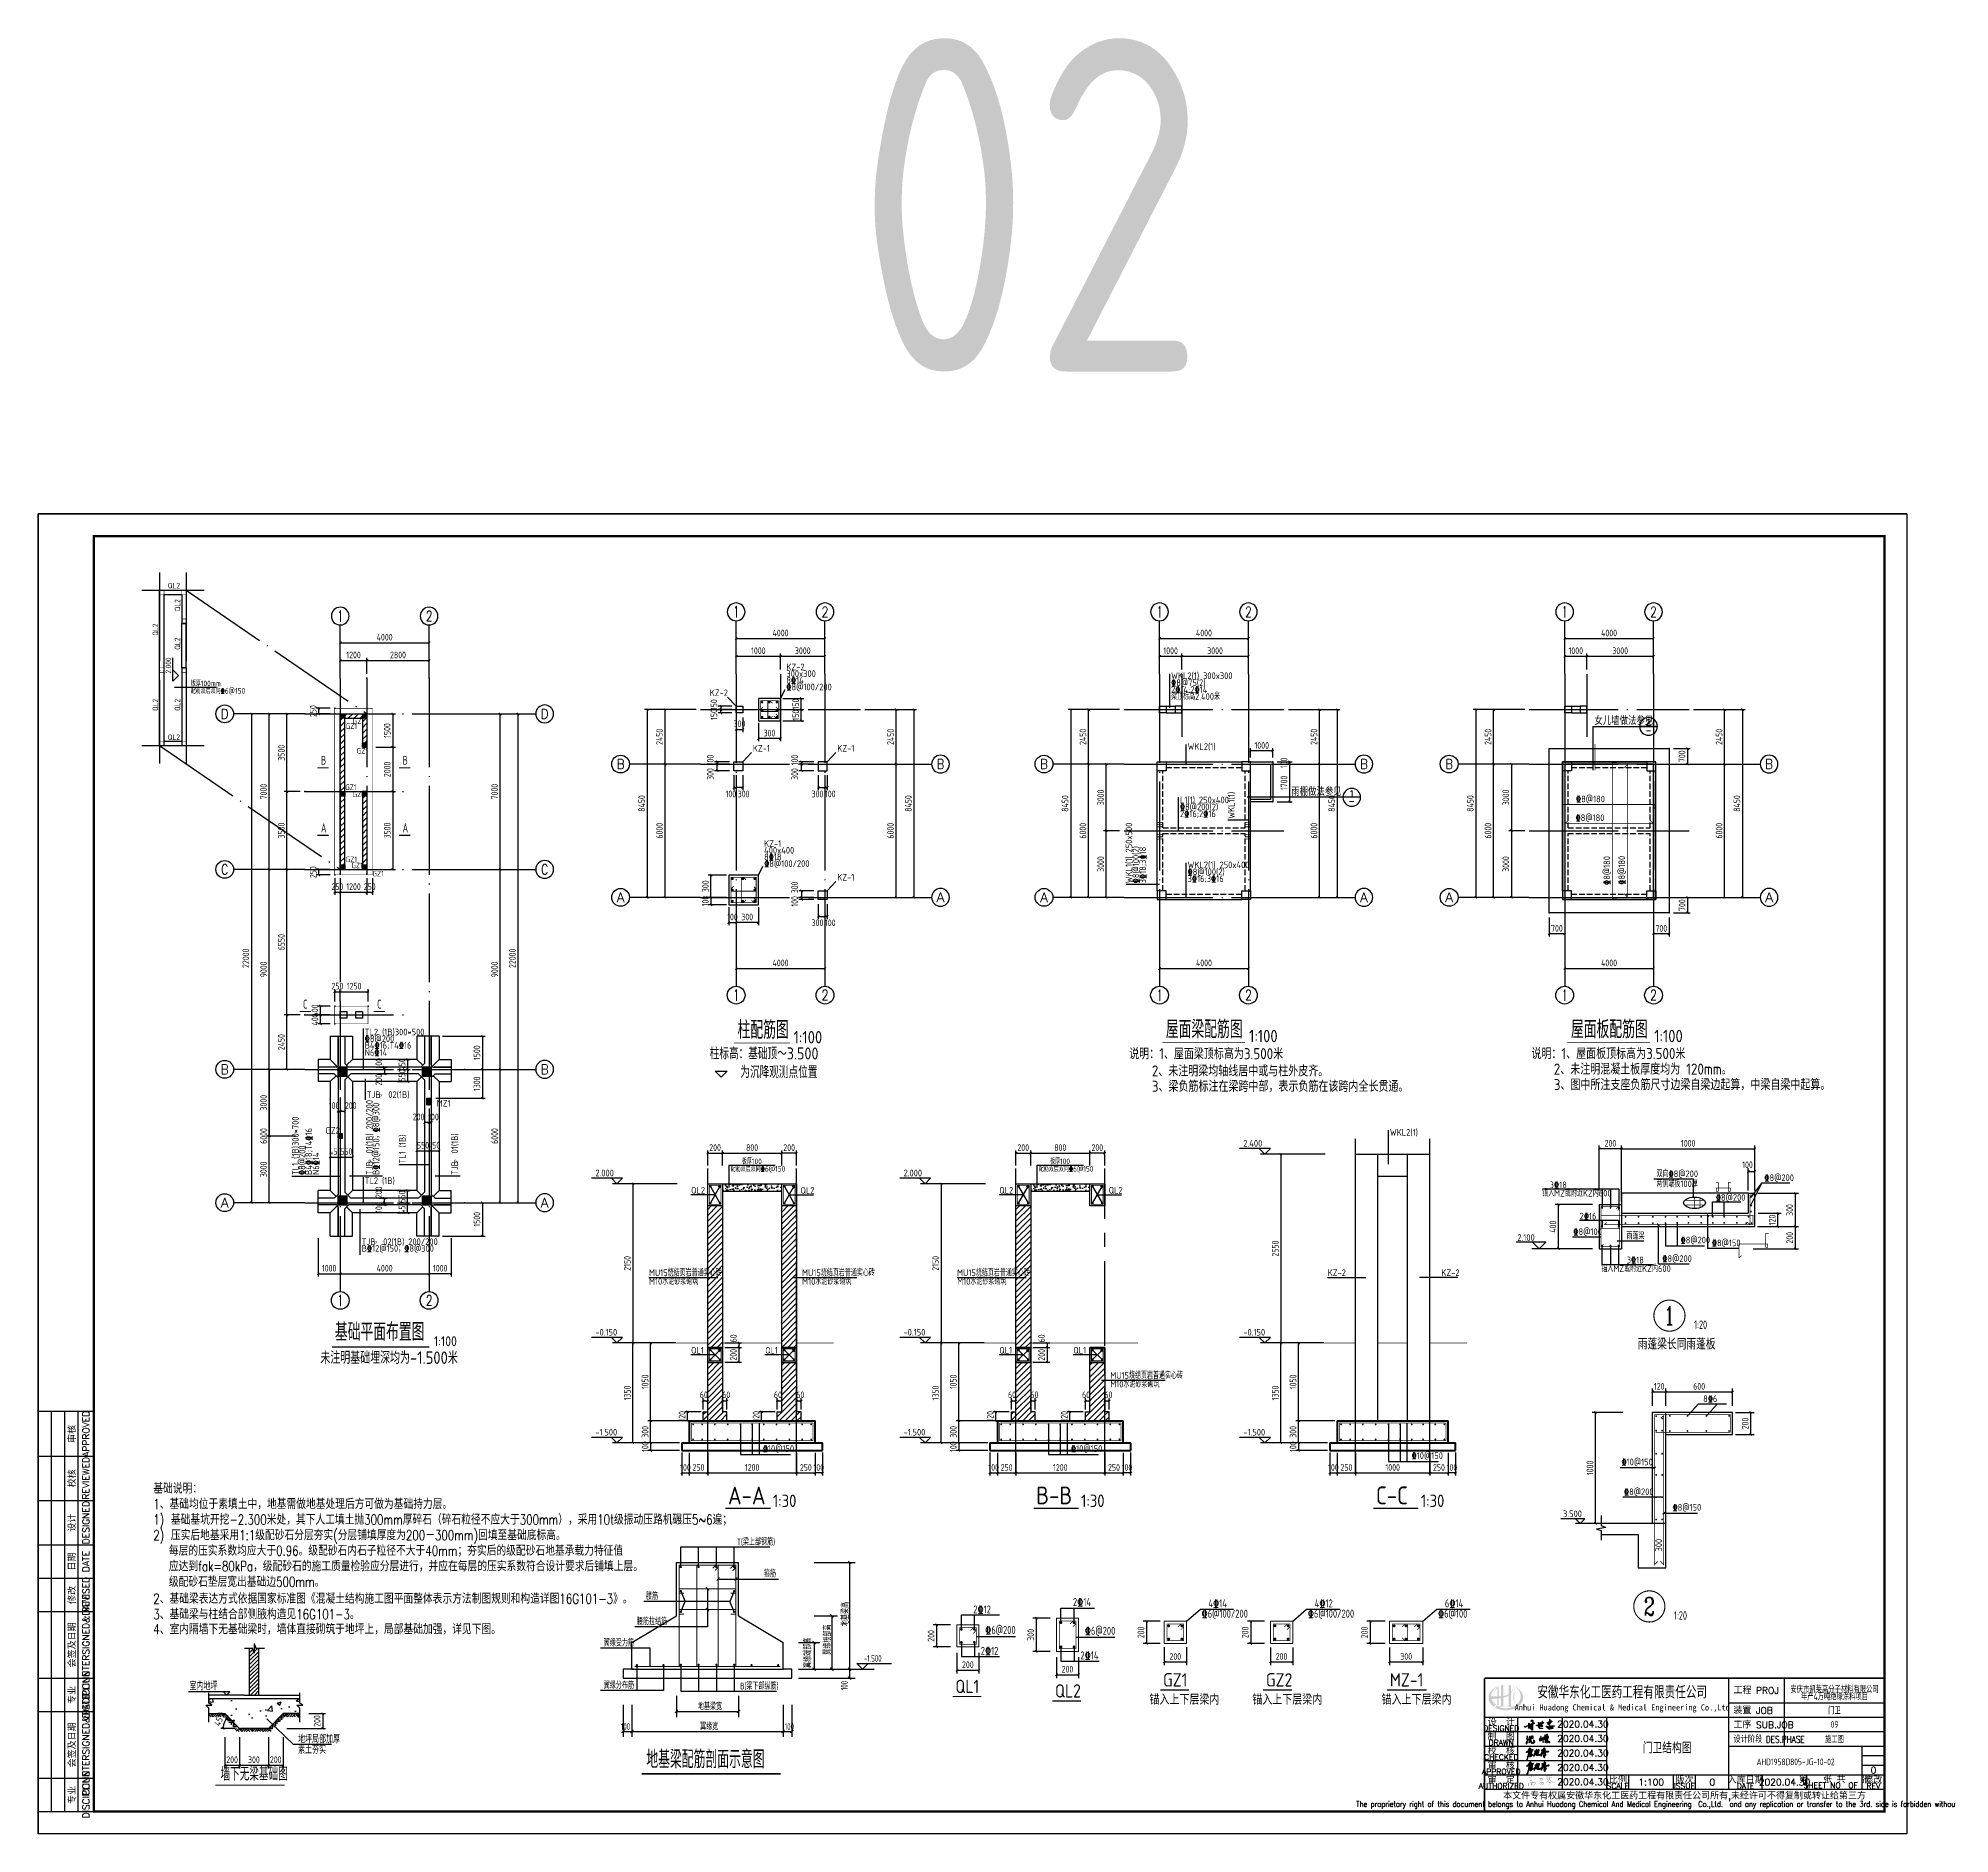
# Model space of a CAD drawing. Extents: x -14785 to 4269, y -25586 to -12228.
# Drawn here: x -13628 to -12768, y -25586 to -24778 of the extents above; entities that cross this region are included whole.
import ezdxf
from ezdxf.enums import TextEntityAlignment as Align

# ---------------------------------------------------------------- set-up
doc = ezdxf.new("R2010")
doc.units = 0
doc.header["$LTSCALE"] = 2000
doc.header["$MEASUREMENT"] = 0
for name, pattern in [('3', [500, 300, -200]), ('CENTER2', [28.575, 19.05, -3.175, 3.175, -3.175]), ('DASH', [0.35, 0.25, -0.1]), ('DOTE', [2.42, 2, -0.2, 0.02, -0.2])]:
    doc.linetypes.add(name, pattern=pattern)
doc.layers.get('0').update_dxf_attribs({"linetype": 'CONTINUOUS'})
doc.layers.get('DEFPOINTS').update_dxf_attribs({"linetype": 'CONTINUOUS'})
for name, color, linetype, lineweight in [('1', 4, 'CONTINUOUS', 70), ('_§×ù    U+00e U+0065', 1, 'CONTINUOUS', 0), ('Z-柱大样外框', 7, 'ByLayer', 18)]:
    doc.layers.add(name, color=color, linetype=linetype, lineweight=lineweight)
for name, color, linetype in [('1305', 1, 'CONTINUOUS'), ('1307', 7, 'CONTINUOUS'), ('1500', 4, 'CONTINUOUS'), ('1502', 2, 'CONTINUOUS'), ('1505', 2, 'CONTINUOUS'), ('708', 2, 'CONTINUOUS'), ('AXIS', 75, 'CONTINUOUS'), ('AXIS_TEXT', 7, 'CONTINUOUS'), ('BASE_NUM', 7, 'CONTINUOUS'), ('dim', 7, 'CONTINUOUS'), ('DIM_ELEV', 3, 'CONTINUOUS'), ('DIM_IDEN', 3, 'CONTINUOUS'), ('DOTE', 1, 'DOTE'), ('HATCH', 8, 'CONTINUOUS'), ('NUM', 7, 'CONTINUOUS'), ('PUB_DIM', 3, 'CONTINUOUS'), ('PUB_TEXT', 7, 'CONTINUOUS'), ('SIG_TEXT', 7, 'CONTINUOUS'), ('TEXT', 7, 'CONTINUOUS'), ('THIN', 7, 'CONTINUOUS'), ('WALL', 2, 'CONTINUOUS'), ('WINDOW', 4, 'CONTINUOUS'), ('剖面外形', 2, 'CONTINUOUS'), ('剖面钢筋', 1, 'CONTINUOUS'), ('垂直标注', 2, 'CONTINUOUS'), ('尺寸', 7, 'CONTINUOUS'), ('文字', 11, 'CONTINUOUS'), ('构造柱', 6, 'CONTINUOUS'), ('柱', 2, 'CONTINUOUS'), ('柱平法箍筋', 24, 'CONTINUOUS'), ('柱平法纵筋', 24, 'CONTINUOUS'), ('柱集中标注', 2, 'CONTINUOUS'), ('标注线', 253, 'CONTINUOUS'), ('标高', 7, 'CONTINUOUS'), ('梁', 4, 'CONTINUOUS'), ('梁筋', 1, 'CONTINUOUS'), ('梁虚线', 134, '3'), ('梁集中标注', 2, 'CONTINUOUS'), ('梁集中标注竖向', 2, 'CONTINUOUS'), ('楼板正筋文字', 7, 'CONTINUOUS'), ('楼板正筋钢筋', 24, 'CONTINUOUS'), ('楼板负筋文字', 7, 'CONTINUOUS'), ('楼板负筋钢筋', 1, 'CONTINUOUS'), ('正文', 2, 'CONTINUOUS'), ('水平标注', 2, 'CONTINUOUS'), ('洞口边线', 253, 'CONTINUOUS'), ('电气', 3, 'CONTINUOUS'), ('立面标高', 253, 'CONTINUOUS'), ('结-详图', 2, 'CONTINUOUS'), ('结-详图-填充', 5, 'CONTINUOUS'), ('详图边线', 7, 'CONTINUOUS'), ('钢筋线', 1, 'CONTINUOUS'), ('附加吊筋', 1, 'CONTINUOUS')]:
    doc.layers.add(name, color=color, linetype=linetype)
doc.styles.add('_HZTXT', font='txt.shx', dxfattribs={"width": 0.8, "bigfont": 'HZTXT.shx'})
doc.styles.add('_TCH_AXIS', font='COMPLEX', dxfattribs={"bigfont": 'GBCBIG'})
doc.styles.add('_TCH_LABEL', font='COMPLEX', dxfattribs={"bigfont": 'GBCBIG'})
doc.styles.add('COMP', font='COMPLEX', dxfattribs={"bigfont": 'hztxt'})
doc.styles.add('COMPLEX', font='COMPLEX')
doc.styles.add('ECEC_TK', font='txt_l.shx', dxfattribs={"bigfont": 'hztxt_l.shx'})
doc.styles.add('ECEC_TQ', font='txt_l.shx', dxfattribs={"bigfont": 'hztxt_l.shx'})
doc.styles.add('ECEC_TQ_S', font='')
doc.styles.add('GBHZ', font='gbenor.shx', dxfattribs={"width": 0.8, "bigfont": 'gbcbig.shx'})
doc.styles.add('HZTXT', font='txt.shx', dxfattribs={"width": 0.7, "height": 500, "bigfont": 'hztxt.shx'})
doc.styles.get("Standard").update_dxf_attribs({"font": 'gbenor.shx', "bigfont": 'gbcbig.shx'})
doc.styles.add('TS', font='tssdeng.shx', dxfattribs={"width": 0.8, "height": 2.5, "bigfont": 'tssdchn.shx'})
doc.styles.add('TSSD_Rein', font='Tssdeng.shx', dxfattribs={"width": 0.7, "bigfont": 'hztxt.shx'})
doc.styles.add('设计院', font='sceie.shx', dxfattribs={"width": 0.7, "bigfont": 'sceic.shx'})
doc.styles.get('ECEC_TQ_S').set_extended_font_data('SimSun')
doc.dimstyles.new('100', dxfattribs={"dimscale": 0, "dimtxt": 3, "dimasz": 0.01, "dimexe": 1, "dimexo": 2, "dimgap": 1, "dimtad": 1, "dimdec": 0, "dimlfac": 100, "dimdsep": 46, "dimtxsty": 'GBHZ', "dimblk": 'JT', "dimcen": -2.5, "dimclrd": 7, "dimclre": 7, "dimclrt": 7, "dimadec": 0, "dimazin": 0, "dimtfac": 1, "dimtdec": 0, "dimtix": 1, "dimtmove": 2, "dimatfit": 3, "dimldrblk": 'JT', "dimfxl": 0, "dimtolj": 1, "dimlwd": -1, "dimlwe": -1, "dimarcsym": 0})
doc.dimstyles.new('Y100', dxfattribs={"dimscale": 0, "dimtxt": 3, "dimasz": 0.01, "dimexe": 1.2, "dimexo": 2, "dimgap": 1, "dimtad": 1, "dimdec": 0, "dimlfac": 100, "dimzin": 0, "dimdsep": 46, "dimtxsty": 'GBHZ', "dimblk": 'DX', "dimcen": 0.09, "dimdle": 1, "dimclrd": 7, "dimclre": 7, "dimclrt": 7, "dimadec": 0, "dimazin": 0, "dimtfac": 1, "dimtdec": 0, "dimtix": 1, "dimtmove": 2, "dimatfit": 3, "dimldrblk": 'DX', "dimfxl": 0, "dimtolj": 1, "dimtzin": 0, "dimarcsym": 0})
doc.dimstyles.new('Y20', dxfattribs={"dimscale": 0, "dimtxt": 3, "dimasz": 0.01, "dimexe": 1.5, "dimexo": 0.03, "dimgap": 1, "dimtad": 1, "dimdec": 0, "dimlfac": 20, "dimzin": 0, "dimdsep": 46, "dimtxsty": 'GBHZ', "dimblk1": 'DX', "dimblk2": 'DX', "dimsah": 1, "dimcen": 0.09, "dimdle": 1, "dimadec": 0, "dimazin": 0, "dimtfac": 1, "dimtdec": 0, "dimtix": 1, "dimtmove": 2, "dimatfit": 3, "dimldrblk": 'DX', "dimfxl": 0, "dimtolj": 1, "dimtzin": 0, "dimarcsym": 0})
doc.dimstyles.new('Y30', dxfattribs={"dimscale": 0, "dimtxt": 3, "dimasz": 0.01, "dimexe": 1.2, "dimexo": 1, "dimgap": 1, "dimtad": 1, "dimdec": 0, "dimlfac": 30, "dimzin": 0, "dimdsep": 46, "dimtxsty": 'GBHZ', "dimblk1": 'DX', "dimblk2": 'DX', "dimsah": 1, "dimcen": 0.09, "dimdle": 1, "dimadec": 0, "dimazin": 0, "dimtfac": 1, "dimtdec": 0, "dimtix": 1, "dimtmove": 2, "dimatfit": 3, "dimldrblk": 'DX', "dimfxl": 0, "dimtolj": 1, "dimtzin": 0, "dimarcsym": 0})
pattern_1 = [(45, (-18.8943, 9.2543), (-1.32582521, 1.32582521), [])]
pattern_2 = [(45, (119.8125, 9.2543), (-1.32582521, 1.32582521), [])]

msp = doc.modelspace()

# ---------------------------------------------------------------- texts
at = {"ltscale": 2, "style": 'GBHZ'}
msp.add_text('1:100', height=4.5, rotation=0.204441, dxfattribs=at).set_placement((-13449.845, -25366.712))
for s, height, style, width, p in [('雨蓬梁长同雨蓬板', 5, 'TSSD_Rein', 0.7, (-12908.014, -25368.168)), ('设计阶段 DES.PHASE', 3, 'ECEC_TQ', 0.8, (-12864.96, -25545.104))]:
    msp.add_text(s, height=height, dxfattribs=dict(style=style, width=width)).set_placement(p)
at = {"style": 'ECEC_TK'}
for s, p in [('APPROVED', (-13606.46, -25406.104)), ('审核', (-13612.96, -25406.104)), ('校核', (-13612.96, -25426.104)), ('REVIEWED', (-13606.46, -25426.104)), ('DESIGNED', (-13606.46, -25446.104)), ('设计', (-13612.96, -25446.104)), ('日期', (-13612.96, -25463.604)), ('DATE', (-13606.46, -25463.604)), ('修改', (-13612.96, -25478.604)), ('REVISED', (-13606.46, -25478.604)), ('COUNTERSIGNED&DATE', (-13606.46, -25501.104)), ('会签及日期', (-13612.96, -25501.104)), ('DISCIPLINE', (-13606.46, -25523.604)), ('专业', (-13612.96, -25523.604)), ('COUNTERSIGNED&DATE', (-13606.46, -25546.104)), ('会签及日期', (-13612.96, -25546.104)), ('DISCIPLINE', (-13606.46, -25568.604)), ('专业', (-13612.96, -25568.604))]:
    msp.add_text(s, height=3, rotation=90, dxfattribs=at).set_placement(p, align=Align.MIDDLE)
at = {"color": 3, "linetype": 'Continuous', "style": 'GBHZ', "width": 0.9}
for s, p in [('2%%13212', (-13207.094, -25486.955)), ('2%%13214', (-13162.243, -25483.638)), ('4%%13214', (-13101.251, -25484.206)), ('4\x8412', (-13053.432, -25484.206)), ('6%%13214', (-12994.818, -25484.206)), ('%%1326@200', (-13201.754, -25496.198)), ('%%1326@200', (-13156.903, -25496.555)), ('%%1326@100/200', (-13104.362, -25488.844)), ('%%1326@100/200', (-13056.542, -25488.844)), ('%%1326@100', (-12997.929, -25488.844)), ('2%%13212', (-13203.726, -25505.62)), ('2%%13214', (-13158.875, -25507.624))]:
    msp.add_text(s, height=3.6, dxfattribs=at).set_placement(p)
for s, height, style, width, p in [('安徽华东化工医药工程有限责任公司', 5, 'ECEC_TQ_S', 0.7, (-12915.011, -25522.104)), ('Anhui Huadong Chemical & Medical Engineering Co.,Ltd', 2.8, 'ECEC_TQ_S', 0.85, (-12915.011, -25529.604)), ('The proprietary right of this document belongs to Anhui Huadong Chemical And Medical Engineering  Co.,Ltd.  and any replication or transfer to the 3rd. side is forbidden without its permission. ', 2.5, 'ECEC_TQ', 0.72, (-12886.96, -25573.104))]:
    msp.add_text(s, height=height, dxfattribs=dict(style=style, width=width)).set_placement(p, align=Align.MIDDLE)
at = {"style": 'ECEC_TQ'}
for s, p in [('工程 PROJ', (-12864.96, -25523.104)), ('装置 JOB', (-12864.96, -25532.104)), ('工序 SUB.JOB', (-12864.96, -25538.604))]:
    msp.add_text(s, height=3, dxfattribs=at).set_placement(p)
for s, height, p in [('设  计', 3, (-12969.46, -25535.604)), ('DESIGNED', 2.5, (-12969.46, -25538.604)), ('DRAWN', 2.5, (-12969.46, -25545.104)), ('制  图', 3, (-12969.46, -25542.104)), ('CHECKED', 2.5, (-12969.46, -25551.604)), ('校  核', 3, (-12969.46, -25548.604)), ('APPROVED', 2.5, (-12969.46, -25558.104)), ('审  核', 3, (-12969.46, -25555.104)), ('审  定', 3, (-12969.46, -25561.604)), ('比例', 3, (-12916.96, -25561.604)), ('版次', 3, (-12886.96, -25561.604)), ('入库日期', 3, (-12859.46, -25561.604)), ('第   张 共   张', 3, (-12819.46, -25561.354)), ('修改', 3, (-12801.96, -25561.604)), ('AUTHORIZED', 2.5, (-12969.46, -25564.604)), ('本文件专有权属安徽华东化工医药工程有限责任公司所有,未经许可不得复制或转让给第三方', 3, (-12886.96, -25569.104)), ('SCALE', 2.5, (-12916.96, -25564.604)), ('ISSUE', 2.5, (-12886.96, -25564.604)), ('DATE', 2.5, (-12859.46, -25564.604)), ('SHEET NO  OF  ', 2.5, (-12819.46, -25564.354)), ('REV', 2.5, (-12801.96, -25564.604))]:
    msp.add_text(s, height=height, dxfattribs=at).set_placement(p, align=Align.MIDDLE)
for tag, text, p in [('2020.04.30', ' ', (-12932.716, -25536.776)), ('2020.04.30', ' ', (-12932.716, -25543.276)), ('2020.04.30', ' ', (-12932.716, -25549.776)), ('2020.04.30', ' ', (-12932.716, -25556.276)), ('2020.04.30', ' ', (-12932.716, -25562.776)), ('1:100', '1:100', (-12901.96, -25562.854)), ('0', '0', (-12874.46, -25562.854)), ('2020.04.30', ' ', (-12841.96, -25562.854)), ('0', '0', (-12801.96, -25557.437))]:
    msp.add_attdef(tag, text=text, height=3, dxfattribs=at).set_placement(p, align=Align.MIDDLE)
at = {"layer": '1307', "color": 6, "style": 'GBHZ', "width": 0.9}
for s, p in [('8%%1326', (-12878.574, -25391.812)), ('%%13210@150', (-12915.341, -25420.275)), ('%%1328@200', (-12914.201, -25433.696)), ('%%1328@150', (-12892.366, -25440.712))]:
    msp.add_text(s, height=3, dxfattribs=at).set_placement(p)
at = {"layer": '1307', "style": 'GBHZ', "width": 0.9}
msp.add_text('3.500', height=3, dxfattribs=at).set_placement((-12941.659, -25443.607))
msp.add_text('300', height=3, rotation=90, dxfattribs=at).set_placement((-12897.083, -25459.059))
at = {"layer": '1502', "style": 'GBHZ', "width": 0.9}
for s, height, p in [('TL2 (1B)300*500', 3, (-13481.009, -25226.753)), ('%%1328@200', 3, (-13481.009, -25229.753)), ('TJB  02(1B)', 3, (-13480.063, -25254.93)), ('P', 1.8, (-13474.545, -25254.912)), ('TL2 (1B)', 3, (-13481.009, -25293.669)), ('TJB  02(1B) 200/200', 3, (-13482.378, -25321.137)), ('B%%13212@150；%%1328@300', 3, (-13482.378, -25324.137)), ('P', 1.8, (-13476.859, -25321.118))]:
    msp.add_text(s, height=height, dxfattribs=at).set_placement(p)
for s, height, rotation, p in [('B4%%13216;T4%%13216', 3, 0.000003, (-13481.009, -25232.753)), ('N6%%13214', 3, 0.000003, (-13481.009, -25235.987)), ('TL1 (1B)300*700', 3, 90, (-13510.724, -25289.606)), ('TJB  01(1B) 200/200', 3, 90, (-13477.419, -25289.567)), ('B%%13212@150；%%1328@300', 3, 90, (-13474.419, -25289.567)), ('B4%%13218;T4%%13216', 3, 90.000003, (-13504.724, -25289.606)), ('TL1 (1B)', 3, 90, (-13462.559, -25284.465)), ('TJB  01(1B)', 3, 90, (-13438.981, -25289.567)), ('%%1328@200', 3, 90, (-13507.724, -25289.606)), ('N6%%13214', 3, 90.000003, (-13501.49, -25289.606)), ('P', 1.8, 90, (-13477.437, -25284.048)), ('P', 1.8, 90, (-13439, -25284.048))]:
    msp.add_text(s, height=height, rotation=rotation, dxfattribs=at).set_placement(p)
at = {"layer": 'AXIS', "style": 'TSSD_Rein', "width": 0.7}
for s, p in [('安庆市凯莱高分子材料有限公司', (-12819.46, -25520.828)), ('年产4万吨绝缘涂料项目', (-12819.46, -25524.058)), ('门卫', (-12819.46, -25530.354)), ('09', (-12819.46, -25536.854)), ('施工图', (-12819.46, -25543.354)), ('AHD1958D805-JG-10-02', (-12836.962, -25553.736))]:
    msp.add_text(s, height=3, dxfattribs=at).set_placement(p, align=Align.MIDDLE)
at = {"layer": 'BASE_NUM', "style": 'GBHZ', "width": 0.9}
for s, p in [('QL2', (-13569.618, -25025.611)), ('配筋双层双向%%1326@150', (-13559.414, -25072.96)), ('板厚100mm', (-13559.291, -25069.644)), ('GZ1', (-13489.605, -25088.85)), ('GZ1', (-13486.398, -25086.628)), ('QL2', (-13569.618, -25093.834)), ('GZ1', (-13484.581, -25099.935)), ('GZ1', (-13489.806, -25116.349)), ('GZ1', (-13486.442, -25119.562)), ('GZ1', (-13489.608, -25148.82)), ('GZ1', (-13487.004, -25151.528)), ('GZ1', (-13477.518, -25155.244)), ('板厚100', (-13311.239, -25284.721)), ('板厚100', (-13172.532, -25284.721))]:
    msp.add_text(s, height=2.5, dxfattribs=at).set_placement(p)
for s, p in [('QL2', (-13564.049, -25035.932)), ('QL2', (-13573.989, -25046.885)), ('QL2', (-13564.049, -25053.211)), ('2.000', (-13568.145, -25063.939)), ('QL2', (-13573.989, -25080.768)), ('QL2', (-13564.049, -25080.768))]:
    msp.add_text(s, height=2.5, rotation=90, dxfattribs=at).set_placement(p)
at = {"layer": 'BASE_NUM', "color": 1, "style": 'GBHZ', "width": 0.9}
for p in [(-13316.306, -25288.094), (-13177.599, -25288.094)]:
    msp.add_text('配筋双层双向%%1326@150', height=2.5, dxfattribs=at).set_placement(p)
at = {"layer": 'NUM', "style": 'GBHZ'}
for s, height, p in [('基础平面布置图', 8, (-13494.433, -25364.244)), ('未注明基础埋深均为-1.500米', 5.6, (-13500.962, -25374.633))]:
    msp.add_text(s, height=height, dxfattribs=at).set_placement(p)
at = {"layer": 'PUB_DIM', "style": '_HZTXT', "width": 0.8}
for s, p in [('女儿墙做法参见', (-12927.536, -25087.042)), ('雨棚做法参见', (-13063.992, -25118.953))]:
    msp.add_text(s, height=3.5, dxfattribs=at).set_placement(p)
at = {"layer": 'PUB_TEXT', "style": '_TCH_LABEL'}
for s, width, p, p2 in [('1', 1.412184, (-12896.229, -25356.997), (-12891.283, -25356.997)), ('2', 0.907832, (-12905.286, -25487.872), (-12900.341, -25487.872))]:
    msp.add_text(s, height=8.172, dxfattribs=dict(at, width=width)).set_placement(p, p2, align=Align.FIT)
at = {"layer": 'PUB_TEXT', "width": 0.8}
for p in [(-12882.661, -25358.888), (-12891.718, -25489.763)]:
    msp.add_text('1:20', height=3.7975, dxfattribs=at).set_placement(p)
at = {"layer": 'PUB_TEXT', "style": 'HZTXT', "width": 0.75}
for s, p in [('基础说明：', (-13576.16, -25432.961)), ('1、基础均位于素填土中，地基需做地基处理后方可做为基础持力层。', (-13576.16, -25439.961)), ('2) 压实后地基采用1:1级配砂石分层夯实(分层铺填厚度为200－300mm)回填至基础底标高。', (-13576.16, -25453.961)), ('1) 基础基坑开挖-2.300米处，其下人工填土抛300mm厚碎石（碎石粒径不应大于300mm），采用10t级振动压路机碾压5~6遍；', (-13576.16, -25446.961)), ('每层的压实系数均应大于0.96。级配砂石内石子粒径不大于40mm；夯实后的级配砂石地基承载力特征值', (-13569.16, -25460.961)), ('应达到fak=80kPa，级配砂石的施工质量检验应分层进行，并应在每层的压实系数符合设计要求后铺填上层。', (-13569.16, -25467.961)), ('级配砂石垫层宽出基础边500mm。', (-13569.16, -25474.961)), ('2、基础梁表达方式依据国家标准图《混凝土结构施工图平面整体表示方法制图规则和构造详图16G101-3》。', (-13576.16, -25482.553)), ('3、基础梁与柱结合部侧腋构造见16G101-3。', (-13576.16, -25489.553)), ('4、室内隔墙下无基础梁时，墙体直接砌筑于地坪上，局部基础加强，详见下图。', (-13576.16, -25496.284))]:
    msp.add_text(s, height=4.5, dxfattribs=at).set_placement(p)
at = {"layer": 'PUB_TEXT', "style": 'TS', "width": 0.8}
msp.add_text('门卫结构图', height=5, dxfattribs=at).set_placement((-12894.795, -25547.189), align=Align.MIDDLE)
at = {"layer": 'TEXT'}
for s, height, style, width, p in [('B', 4, 'TSSD_Rein', 0.7, (-13500.685, -25104.969)), ('B', 4, 'TSSD_Rein', 0.7, (-13463.957, -25104.969)), ('A', 4, 'TSSD_Rein', 0.7, (-13500.685, -25135.378)), ('A', 4, 'TSSD_Rein', 0.7, (-13463.957, -25135.378)), ('C', 4, 'TSSD_Rein', 0.7, (-13508.773, -25214.717)), ('C', 4, 'TSSD_Rein', 0.7, (-13475.4, -25214.717)), ('QL2', 3, 'GBHZ', 0.9, (-13334.09, -25297.994)), ('QL2', 3, 'GBHZ', 0.9, (-13284.835, -25297.994)), ('QL2', 3, 'GBHZ', 0.9, (-13195.383, -25297.994)), ('QL2', 3, 'GBHZ', 0.9, (-13146.129, -25297.994)), ('MU15烧结页岩普通实心砖', 3, 'GBHZ', 0.9, (-13353.077, -25335.082)), ('M10水泥砂浆砌筑', 3, 'GBHZ', 0.9, (-13353.046, -25338.985)), ('MU15烧结页岩普通实心砖', 3, 'GBHZ', 0.9, (-13284.157, -25335.082)), ('M10水泥砂浆砌筑', 3, 'GBHZ', 0.9, (-13284.127, -25338.985)), ('MU15烧结页岩普通实心砖', 3, 'GBHZ', 0.9, (-13214.37, -25335.082)), ('M10水泥砂浆砌筑', 3, 'GBHZ', 0.9, (-13214.339, -25338.985)), ('KZ-2', 3, 'GBHZ', 0.9, (-13047.583, -25335.082)), ('KZ-2', 3, 'GBHZ', 0.9, (-12996.415, -25335.082)), ('QL1', 3, 'GBHZ', 0.9, (-13334.09, -25369.994)), ('QL1', 3, 'GBHZ', 0.9, (-13300.757, -25369.994)), ('QL1', 3, 'GBHZ', 0.9, (-13195.383, -25369.994)), ('QL1', 3, 'GBHZ', 0.9, (-13162.05, -25369.994)), ('MU15烧结页岩普通实心砖', 3, 'GBHZ', 0.9, (-13145.451, -25381.325)), ('M10水泥砂浆砌筑', 3, 'GBHZ', 0.9, (-13145.42, -25385.228))]:
    msp.add_text(s, height=height, dxfattribs=dict(at, style=style, width=width)).set_placement(p)
at = {"layer": '垂直标注', "color": 7, "style": 'GBHZ', "width": 0.9}
msp.add_text('两侧端板100厚', height=3, dxfattribs=at).set_placement((-12899.643, -25295.09))
at = {"layer": '垂直标注', "color": 7, "linetype": 'Continuous', "style": 'GBHZ', "width": 0.9}
msp.add_text('雨蓬梁', height=3, dxfattribs=at).set_placement((-12913.083, -25318.549))
at = {"layer": '文字', "color": 6, "style": 'GBHZ'}
for s, height, p in [('柱配筋图', 8, (-13313.197, -25228.304)), ('1:100', 5.6, (-13287.961, -25230.406)), ('屋面梁配筋图', 8, (-13120.426, -25228.056)), ('1:100', 5.6, (-13082.973, -25229.864)), ('屋面板配筋图', 8, (-12938.077, -25228.056)), ('1:100', 5.6, (-12900.624, -25229.864)), ('柱标高：基础顶～3.500', 5.41667, (-13325.734, -25237.62)), ('说明：1、屋面梁顶标高为3.500米', 5, (-13136.937, -25237.525)), ('说明：1、屋面板顶标高为3.500米', 5, (-12955.889, -25237.444)), ('   为沉降观测点位置', 5.41667, (-13320.747, -25245.994)), ('2、未注明梁均轴线居中或与柱外皮齐。', 5, (-13126.739, -25245.273)), ('2、未注明混凝土板厚度均为 120mm。', 5, (-12945.815, -25244.444)), ('3、梁负筋标注在梁跨中部，表示负筋在该跨内全长贯通。', 5, (-13126.739, -25252.194)), ('3、图中所注支座负筋尺寸边梁自梁边起算，中梁自梁中起算。', 5, (-12945.815, -25251.444)), ('A-A', 8, (-13317.504, -25437.812)), ('B-B', 8, (-13178.797, -25437.812)), ('C-C', 8, (-13025.861, -25437.812)), ('1:30', 5.6, (-13297.283, -25439.054)), ('1:30', 5.6, (-13158.576, -25439.054)), ('1:30', 5.6, (-13005.64, -25439.054))]:
    msp.add_text(s, height=height, dxfattribs=at).set_placement(p)
at = {"layer": '构造柱', "linetype": 'ByBlock', "style": 'GBHZ', "width": 0.9}
for s, p in [('MZ1', (-13448.572, -25258.811)), ('GZ2', (-13498.6, -25271.036))]:
    msp.add_text(s, height=3, rotation=0.000011, dxfattribs=at).set_placement(p)
at = {"layer": '柱集中标注', "style": 'GBHZ', "width": 0.9}
for s, p in [('300x300', (-13291.225, -25065.462)), ('KZ-2', (-13291.225, -25062.462)), ('KZ-2', (-13325.726, -25074.103)), ('8%%13214', (-13291.225, -25068.462)), ('%%1328@100/200', (-13291.225, -25071.462)), ('KZ-1', (-13306.306, -25099.103)), ('KZ-1', (-13268.306, -25099.103)), ('KZ-1', (-13301.225, -25141.962)), ('400x400', (-13301.225, -25144.962)), ('8%%13218', (-13301.225, -25147.962)), ('%%1328@100/200', (-13301.225, -25150.962)), ('KZ-1', (-13268.306, -25157.103))]:
    msp.add_text(s, height=3, dxfattribs=at).set_placement(p)
at = {"layer": '标高', "style": 'GBHZ', "width": 0.9}
for s, p in [('2.400', (-13085.547, -25276.867)), ('2.000', (-13377.19, -25290.201)), ('2.000', (-13238.483, -25290.201)), ('-0.150', (-13377.19, -25361.867)), ('-0.150', (-13238.483, -25361.867)), ('-0.150', (-13085.547, -25361.867)), ('-1.500', (-13377.19, -25406.867)), ('-1.500', (-13238.483, -25406.867)), ('-1.500', (-13085.547, -25406.867))]:
    msp.add_text(s, height=3, dxfattribs=at).set_placement(p)
at = {"layer": '梁集中标注', "style": 'GBHZ', "width": 0.9}
for s, height, p in [('02', 150, (-13259.713, -24927.99)), ('WKL2(1) 300x300', 3, (-13118.059, -25066.413)), ('2%%13214;2%%13214', 3, (-13118.059, -25072.663)), ('%%1328@75(2)', 3, (-13118.059, -25069.538)), ('梁顶标高2.400米', 3, (-13118.059, -25075.766)), ('WKL2(1)', 3, (-13110.644, -25098.274)), ('L1(1) 250x400', 3, (-13114.068, -25122.309)), ('%%1328@200(2)', 3, (-13114.068, -25125.434)), ('2%%13216;2%%13216', 3, (-13114.068, -25128.559)), ('WKL2(1) 250x400', 3, (-13110.644, -25151.524)), ('3%%13216;3%%13216', 3, (-13110.644, -25157.774)), ('%%1328@100(2)', 3, (-13110.644, -25154.649)), ('WKL2(1)', 3, (-13019.578, -25271.919))]:
    msp.add_text(s, height=height, dxfattribs=at).set_placement(p)
at = {"layer": '梁集中标注竖向', "style": 'GBHZ', "width": 0.9}
for s, rotation, p in [('WKL1(1)', 90, (-13089.47, -25129.256)), ('WKL1(1) 250x500', 90.000002, (-13135.566, -25158.316)), ('%%1328@100(2)', 90.000002, (-13132.441, -25158.316))]:
    msp.add_text(s, height=3, rotation=rotation, dxfattribs=at).set_placement(p)
at = {"layer": '梁集中标注竖向', "color": 1, "style": 'GBHZ', "width": 0.9}
msp.add_text('3%%13218;3%%13218', height=3, rotation=90.000003, dxfattribs=at).set_placement((-13129.316, -25158.316))
at = {"layer": '楼板正筋文字', "style": 'GBHZ', "width": 0.9}
msp.add_text('%%1328@180', height=3, dxfattribs=at).set_placement((-12936.002, -25130.334))
at = {"layer": '楼板正筋文字', "color": 1, "style": 'GBHZ', "width": 0.9}
msp.add_text('%%1328@180', height=3, rotation=90, dxfattribs=at).set_placement((-12913.724, -25158.947))
at = {"layer": '楼板负筋文字', "style": 'GBHZ', "width": 0.9}
msp.add_text('%%1328@180', height=3, dxfattribs=at).set_placement((-12935.792, -25121.861))
msp.add_text('%%1328@180', height=3, rotation=90.000019, dxfattribs=at).set_placement((-12920.433, -25159.06))
at = {"layer": '正文', "color": 2, "style": 'GBHZ', "width": 0.9}
for s, p in [('室内地坪', (-13559.883, -25521.475)), ('地坪局部加厚', (-13511.002, -25545.376)), ('素土夯实', (-13511.002, -25550.044))]:
    msp.add_text(s, height=3.5, dxfattribs=at).set_placement(p)
at = {"layer": '正文', "color": 2, "linetype": 'Continuous', "style": 'GBHZ', "width": 0.9}
msp.add_text('墙下无梁基础图', height=6, dxfattribs=at).set_placement((-13545.9, -25562.17, 20))
at = {"layer": '水平标注', "color": 6, "style": 'GBHZ', "width": 0.9}
for p in [(-12947.639, -25295.542), (-12912.972, -25329.329)]:
    msp.add_text('3%%13218', height=3, dxfattribs=at).set_placement(p)
at = {"layer": '水平标注'}
for s, height, style, width, p in [('双向%%1328@200', 3, 'GBHZ', 0.9, (-12899.571, -25290.571)), ('%%1328@200', 3, 'GBHZ', 0.9, (-12851.016, -25292.349)), ('锚入MZ或附近KZ内600', 3, 'GBHZ', 0.9, (-12951.057, -25299.297)), ('%%1328@200', 3, 'GBHZ', 0.9, (-12872.855, -25301.222)), ('2%%13216', 3, 'GBHZ', 0.9, (-12934.193, -25309.612)), ('2.100', 3, 'GBHZ', 0.9, (-12962.222, -25319.271)), ('%%1328@100', 3, 'GBHZ', 0.9, (-12936.984, -25316.63)), ('%%1328@200', 3, 'GBHZ', 0.9, (-12888.749, -25320.386)), ('%%1328@150', 3, 'GBHZ', 0.9, (-12874.654, -25321.656)), ('%%1328@200', 3, 'GBHZ', 0.9, (-12896.952, -25328.73)), ('锚入MZ或附近KZ内600', 3, 'GBHZ', 0.9, (-12924.425, -25333.235)), ('%%13210@150', 3, 'GBHZ', 0.9, (-13301.824, -25414.232)), ('%%13210@150', 3, 'GBHZ', 0.9, (-13163.117, -25414.232)), ('%%13210@150', 3, 'GBHZ', 0.9, (-13009.82, -25417.41)), ('T(梁上部钢筋)', 3, '设计院', 0.7, (-13313.396, -25456.246)), ('箍筋', 3, '设计院', 0.7, (-13301.331, -25470.613)), ('腰筋', 3, '设计院', 0.7, (-13354.418, -25480.696)), ('腰筋拉结筋', 3, '设计院', 0.7, (-13358.527, -25492.079)), ('翼缘受力筋', 3, '设计院', 0.7, (-13373.449, -25501.73)), ('-1.500', 3, '设计院', 0.7, (-13256.352, -25508.696)), ('翼缘分布筋', 3, '设计院', 0.7, (-13373.437, -25520.808)), ('B(梁下部纵筋)', 3, '设计院', 0.7, (-13312.002, -25521.14)), ('地基梁宽', 3, '设计院', 0.7, (-13331.072, -25530.353)), ('翼缘宽', 3, '设计院', 0.7, (-13330.07, -25539.336)), ('100', 3, '设计院', 0.7, (-13365.724, -25539.336)), ('100', 3, '设计院', 0.7, (-13291.984, -25539.336)), ('地基梁配筋剖面示意图', 8, '设计院', 0.7, (-13354.257, -25556.583))]:
    msp.add_text(s, height=height, dxfattribs=dict(at, style=style, width=width)).set_placement(p)
at = {"layer": '水平标注', "style": '设计院', "width": 0.7}
for s, p in [('地基梁高', (-13263.174, -25492.668)), ('翼缘根部高', (-13271.174, -25505.562)), ('翼缘端部高', (-13280.079, -25511.497)), ('100', (-13263.65, -25521.494))]:
    msp.add_text(s, height=3, rotation=90, dxfattribs=at).set_placement(p)
at = {"layer": '水平标注', "style": 'GBHZ'}
for s, height, p in [('QL1', 6, (-13215.151, -25522.792)), ('QL2', 6, (-13170.3, -25524.796)), ('GZ1', 6, (-13121.66, -25519.824)), ('GZ2', 6, (-13075.363, -25519.824)), ('MZ-1', 6, (-13019.604, -25519.824)), ('锚入上下层梁内', 4.5, (-13127.811, -25527.998)), ('锚入上下层梁内', 4.5, (-13081.514, -25527.998)), ('锚入上下层梁内', 4.5, (-13023.322, -25527.998))]:
    msp.add_text(s, height=height, dxfattribs=at).set_placement(p)

# ---------------------------------------------------------------- blocks, each defined once
blk = doc.blocks.new('_INDEX')
blk.add_line((-0.5, 0), (0.5, 0))
blk.add_circle((0, 0), 0.5)
at = {"style": 'COMP'}
for tag, width, p, p2 in [('1', 2.333333, (-0.17, 0.05), (0.17, 0.05)), ('-', 1.166667, (-0.17, -0.39), (0.17, -0.39))]:
    blk.add_attdef(tag, text='', height=0.34, dxfattribs=dict(at, width=width)).set_placement(p, p2, align=Align.FIT)
blk = doc.blocks.new('DX')
at = {"color": 0, "linetype": 'ByBlock', "const_width": 40}
blk.add_lwpolyline([(-54, -51), (46, 49)], dxfattribs=at)
blk = doc.blocks.new('*D12')
at = {"layer": 'DEFPOINTS', "color": 0, "transparency": 16777216}
for p in [(-13352.31, -25400.21), (-13334.96, -25400.21), (-13338.3, -25410.21)]:
    blk.add_point(p, dxfattribs=at)
at = {"layer": 'dim', "color": 0, "lineweight": -2, "transparency": 16777216}
for p, q in [((-13335.96, -25400.21), (-13353.51, -25400.21)), ((-13352.31, -25410.2), (-13352.31, -25400.22)), ((-13339.3, -25410.21), (-13353.51, -25410.21))]:
    blk.add_line(p, q, dxfattribs=at)
at = {"layer": 'dim', "color": 0, "lineweight": -2, "transparency": 16777216, "xscale": 0.01, "yscale": 0.01, "zscale": 0.01}
for p, rotation in [((-13352.31, -25400.21), 90), ((-13352.31, -25410.21), 270)]:
    blk.add_blockref('DX', p, dxfattribs=dict(at, rotation=rotation))
at = {"layer": 'dim', "color": 0, "transparency": 16777216, "insert": (-13354.81, -25405.21), "char_height": 3, "attachment_point": 5, "rotation": 90, "style": 'GBHZ'}
blk.add_mtext('\\A1;300', dxfattribs=at)
blk = doc.blocks.new('*D13')
at = {"layer": 'DEFPOINTS', "color": 0, "transparency": 16777216}
for p in [(-13352.31, -25365.21), (-13339.96, -25365.21), (-13334.96, -25400.21)]:
    blk.add_point(p, dxfattribs=at)
at = {"layer": 'dim', "color": 0, "lineweight": -2, "transparency": 16777216}
for p, q in [((-13340.96, -25365.21), (-13353.51, -25365.21)), ((-13352.31, -25400.2), (-13352.31, -25365.22)), ((-13335.96, -25400.21), (-13353.51, -25400.21))]:
    blk.add_line(p, q, dxfattribs=at)
at = {"layer": 'dim', "color": 0, "lineweight": -2, "transparency": 16777216, "xscale": 0.01, "yscale": 0.01, "zscale": 0.01}
for p, rotation in [((-13352.31, -25365.21), 90), ((-13352.31, -25400.21), 270)]:
    blk.add_blockref('DX', p, dxfattribs=dict(at, rotation=rotation))
at = {"layer": 'dim', "color": 0, "transparency": 16777216, "insert": (-13354.81, -25382.71), "char_height": 3, "attachment_point": 5, "rotation": 90, "style": 'GBHZ'}
blk.add_mtext('\\A1;1050', dxfattribs=at)
blk = doc.blocks.new('*D14')
at = {"layer": 'DEFPOINTS', "color": 0, "transparency": 16777216}
for p in [(-13360.31, -25365.21), (-13340.96, -25365.21), (-13338.3, -25410.21)]:
    blk.add_point(p, dxfattribs=at)
at = {"layer": 'dim', "color": 0, "lineweight": -2, "transparency": 16777216}
for p, q in [((-13341.96, -25365.21), (-13361.51, -25365.21)), ((-13360.31, -25410.2), (-13360.31, -25365.22)), ((-13339.3, -25410.21), (-13361.51, -25410.21))]:
    blk.add_line(p, q, dxfattribs=at)
at = {"layer": 'dim', "color": 0, "lineweight": -2, "transparency": 16777216, "xscale": 0.01, "yscale": 0.01, "zscale": 0.01}
for p, rotation in [((-13360.31, -25365.21), 90), ((-13360.31, -25410.21), 270)]:
    blk.add_blockref('DX', p, dxfattribs=dict(at, rotation=rotation))
at = {"layer": 'dim', "color": 0, "transparency": 16777216, "insert": (-13362.81, -25387.71), "char_height": 3, "attachment_point": 5, "rotation": 90, "style": 'GBHZ'}
blk.add_mtext('\\A1;1350', dxfattribs=at)
blk = doc.blocks.new('*D15')
at = {"layer": 'DEFPOINTS', "color": 0, "transparency": 16777216}
for p in [(-13339.36, -25293.54), (-13360.31, -25365.21), (-13340.96, -25365.21)]:
    blk.add_point(p, dxfattribs=at)
at = {"layer": 'dim', "color": 0, "lineweight": -2, "transparency": 16777216}
for p, q in [((-13340.36, -25293.54), (-13361.51, -25293.54)), ((-13360.31, -25293.55), (-13360.31, -25365.2)), ((-13341.96, -25365.21), (-13361.51, -25365.21))]:
    blk.add_line(p, q, dxfattribs=at)
at = {"layer": 'dim', "color": 0, "lineweight": -2, "transparency": 16777216, "xscale": 0.01, "yscale": 0.01, "zscale": 0.01}
for p, rotation in [((-13360.31, -25293.54), 90), ((-13360.31, -25365.21), 270)]:
    blk.add_blockref('DX', p, dxfattribs=dict(at, rotation=rotation))
at = {"layer": 'dim', "color": 0, "transparency": 16777216, "insert": (-13362.81, -25329.37), "char_height": 3, "attachment_point": 5, "rotation": 90, "style": 'GBHZ'}
blk.add_mtext('\\A1;2150', dxfattribs=at)
blk = doc.blocks.new('*D16')
at = {"layer": 'DEFPOINTS', "color": 0, "transparency": 16777216}
for p in [(-13335.69, -25396.21), (-13328.63, -25396.21), (-13328.63, -25400.21)]:
    blk.add_point(p, dxfattribs=at)
at = {"layer": 'dim', "color": 0, "lineweight": -2, "transparency": 16777216}
for p, q in [((-13329.63, -25396.21), (-13336.89, -25396.21)), ((-13335.69, -25396.2), (-13335.69, -25396.19)), ((-13335.69, -25400.21), (-13335.69, -25396.21)), ((-13329.63, -25400.21), (-13336.89, -25400.21)), ((-13335.69, -25400.22), (-13335.69, -25400.23))]:
    blk.add_line(p, q, dxfattribs=at)
at = {"layer": 'dim', "color": 0, "lineweight": -2, "transparency": 16777216, "xscale": 0.01, "yscale": 0.01, "zscale": 0.01}
for p, rotation in [((-13335.69, -25396.21), 270), ((-13335.69, -25400.21), 90)]:
    blk.add_blockref('DX', p, dxfattribs=dict(at, rotation=rotation))
at = {"layer": 'dim', "color": 0, "transparency": 16777216, "insert": (-13338.19, -25398.21), "char_height": 3, "attachment_point": 5, "rotation": 90, "style": 'GBHZ'}
blk.add_mtext('\\A1;120', dxfattribs=at)
blk = doc.blocks.new('*D17')
at = {"layer": 'DEFPOINTS', "color": 0, "transparency": 16777216}
for p in [(-13328.63, -25396.21), (-13326.63, -25391.31), (-13326.63, -25396.21)]:
    blk.add_point(p, dxfattribs=at)
at = {"layer": 'dim', "color": 0, "lineweight": -2, "transparency": 16777216}
for p, q in [((-13328.64, -25391.31), (-13328.65, -25391.31)), ((-13328.63, -25395.21), (-13328.63, -25390.11)), ((-13328.63, -25391.31), (-13326.63, -25391.31)), ((-13326.63, -25395.21), (-13326.63, -25390.11)), ((-13326.62, -25391.31), (-13326.61, -25391.31))]:
    blk.add_line(p, q, dxfattribs=at)
at = {"layer": 'dim', "color": 0, "lineweight": -2, "transparency": 16777216, "xscale": 0.01, "yscale": 0.01, "zscale": 0.01}
blk.add_blockref('DX', (-13328.63, -25391.31), dxfattribs=at)
at = {"layer": 'dim', "color": 0, "lineweight": -2, "transparency": 16777216, "xscale": 0.01, "yscale": 0.01, "zscale": 0.01, "rotation": 180}
blk.add_blockref('DX', (-13326.63, -25391.31), dxfattribs=at)
at = {"layer": 'dim', "color": 0, "transparency": 16777216, "insert": (-13328.38, -25388.54), "char_height": 3, "attachment_point": 5, "style": 'GBHZ'}
blk.add_mtext('\\A1;60', dxfattribs=at)
blk = doc.blocks.new('*D18')
at = {"layer": 'DEFPOINTS', "color": 0, "transparency": 16777216}
for p in [(-13319.96, -25396.21), (-13317.96, -25391.31), (-13317.96, -25396.21)]:
    blk.add_point(p, dxfattribs=at)
at = {"layer": 'dim', "color": 0, "lineweight": -2, "transparency": 16777216}
for p, q in [((-13319.97, -25391.31), (-13319.98, -25391.31)), ((-13319.96, -25395.21), (-13319.96, -25390.11)), ((-13319.96, -25391.31), (-13317.96, -25391.31)), ((-13317.96, -25395.21), (-13317.96, -25390.11)), ((-13317.95, -25391.31), (-13317.94, -25391.31))]:
    blk.add_line(p, q, dxfattribs=at)
at = {"layer": 'dim', "color": 0, "lineweight": -2, "transparency": 16777216, "xscale": 0.01, "yscale": 0.01, "zscale": 0.01}
blk.add_blockref('DX', (-13319.96, -25391.31), dxfattribs=at)
at = {"layer": 'dim', "color": 0, "lineweight": -2, "transparency": 16777216, "xscale": 0.01, "yscale": 0.01, "zscale": 0.01, "rotation": 180}
blk.add_blockref('DX', (-13317.96, -25391.31), dxfattribs=at)
at = {"layer": 'dim', "color": 0, "transparency": 16777216, "insert": (-13318.28, -25388.54), "char_height": 3, "attachment_point": 5, "style": 'GBHZ'}
blk.add_mtext('\\A1;60', dxfattribs=at)
blk = doc.blocks.new('*D19')
at = {"layer": 'DEFPOINTS', "color": 0, "transparency": 16777216}
for p in [(-13302.36, -25396.21), (-13295.3, -25396.21), (-13295.3, -25400.21)]:
    blk.add_point(p, dxfattribs=at)
at = {"layer": 'dim', "color": 0, "lineweight": -2, "transparency": 16777216}
for p, q in [((-13296.3, -25396.21), (-13303.56, -25396.21)), ((-13302.36, -25396.2), (-13302.36, -25396.19)), ((-13302.36, -25400.21), (-13302.36, -25396.21)), ((-13296.3, -25400.21), (-13303.56, -25400.21)), ((-13302.36, -25400.22), (-13302.36, -25400.23))]:
    blk.add_line(p, q, dxfattribs=at)
at = {"layer": 'dim', "color": 0, "lineweight": -2, "transparency": 16777216, "xscale": 0.01, "yscale": 0.01, "zscale": 0.01}
for p, rotation in [((-13302.36, -25396.21), 270), ((-13302.36, -25400.21), 90)]:
    blk.add_blockref('DX', p, dxfattribs=dict(at, rotation=rotation))
at = {"layer": 'dim', "color": 0, "transparency": 16777216, "insert": (-13304.86, -25398.21), "char_height": 3, "attachment_point": 5, "rotation": 90, "style": 'GBHZ'}
blk.add_mtext('\\A1;120', dxfattribs=at)
blk = doc.blocks.new('*D20')
at = {"layer": 'DEFPOINTS', "color": 0, "transparency": 16777216}
for p in [(-13295.3, -25396.21), (-13293.3, -25391.31), (-13293.3, -25396.21)]:
    blk.add_point(p, dxfattribs=at)
at = {"layer": 'dim', "color": 0, "lineweight": -2, "transparency": 16777216}
for p, q in [((-13295.31, -25391.31), (-13295.32, -25391.31)), ((-13295.3, -25395.21), (-13295.3, -25390.11)), ((-13295.3, -25391.31), (-13293.3, -25391.31)), ((-13293.3, -25395.21), (-13293.3, -25390.11)), ((-13293.29, -25391.31), (-13293.28, -25391.31))]:
    blk.add_line(p, q, dxfattribs=at)
at = {"layer": 'dim', "color": 0, "lineweight": -2, "transparency": 16777216, "xscale": 0.01, "yscale": 0.01, "zscale": 0.01}
blk.add_blockref('DX', (-13295.3, -25391.31), dxfattribs=at)
at = {"layer": 'dim', "color": 0, "lineweight": -2, "transparency": 16777216, "xscale": 0.01, "yscale": 0.01, "zscale": 0.01, "rotation": 180}
blk.add_blockref('DX', (-13293.3, -25391.31), dxfattribs=at)
at = {"layer": 'dim', "color": 0, "transparency": 16777216, "insert": (-13295.04, -25388.54), "char_height": 3, "attachment_point": 5, "style": 'GBHZ'}
blk.add_mtext('\\A1;60', dxfattribs=at)
blk = doc.blocks.new('*D21')
at = {"layer": 'DEFPOINTS', "color": 0, "transparency": 16777216}
for p in [(-13286.63, -25396.21), (-13284.63, -25391.31), (-13284.63, -25396.21)]:
    blk.add_point(p, dxfattribs=at)
at = {"layer": 'dim', "color": 0, "lineweight": -2, "transparency": 16777216}
for p, q in [((-13286.64, -25391.31), (-13286.65, -25391.31)), ((-13286.63, -25395.21), (-13286.63, -25390.11)), ((-13286.63, -25391.31), (-13284.63, -25391.31)), ((-13284.63, -25395.21), (-13284.63, -25390.11)), ((-13284.62, -25391.31), (-13284.61, -25391.31))]:
    blk.add_line(p, q, dxfattribs=at)
at = {"layer": 'dim', "color": 0, "lineweight": -2, "transparency": 16777216, "xscale": 0.01, "yscale": 0.01, "zscale": 0.01}
blk.add_blockref('DX', (-13286.63, -25391.31), dxfattribs=at)
at = {"layer": 'dim', "color": 0, "lineweight": -2, "transparency": 16777216, "xscale": 0.01, "yscale": 0.01, "zscale": 0.01, "rotation": 180}
blk.add_blockref('DX', (-13284.63, -25391.31), dxfattribs=at)
at = {"layer": 'dim', "color": 0, "transparency": 16777216, "insert": (-13284.95, -25388.54), "char_height": 3, "attachment_point": 5, "style": 'GBHZ'}
blk.add_mtext('\\A1;60', dxfattribs=at)
blk = doc.blocks.new('*D22')
at = {"layer": 'DEFPOINTS', "color": 0, "transparency": 16777216}
for p in [(-13325.17, -25154.66), (-13317.17, -25154.66), (-13317.17, -25164.66)]:
    blk.add_point(p, dxfattribs=at)
at = {"layer": 'dim', "color": 0, "lineweight": -2, "transparency": 16777216}
for p, q in [((-13318.17, -25154.66), (-13326.37, -25154.66)), ((-13325.17, -25164.65), (-13325.17, -25154.67)), ((-13318.17, -25164.66), (-13326.37, -25164.66))]:
    blk.add_line(p, q, dxfattribs=at)
at = {"layer": 'dim', "color": 0, "lineweight": -2, "transparency": 16777216, "xscale": 0.01, "yscale": 0.01, "zscale": 0.01}
for p, rotation in [((-13325.17, -25154.66), 90), ((-13325.17, -25164.66), 270)]:
    blk.add_blockref('DX', p, dxfattribs=dict(at, rotation=rotation))
at = {"layer": 'dim', "color": 0, "transparency": 16777216, "insert": (-13327.67, -25159.66), "char_height": 3, "attachment_point": 5, "rotation": 90, "style": 'GBHZ'}
blk.add_mtext('\\A1;300', dxfattribs=at)
blk = doc.blocks.new('*D23')
at = {"layer": 'DEFPOINTS', "color": 0, "transparency": 16777216}
for p in [(-13317.17, -25168), (-13313.84, -25168), (-13313.84, -25175.96)]:
    blk.add_point(p, dxfattribs=at)
at = {"layer": 'dim', "color": 0, "lineweight": -2, "transparency": 16777216}
for p, q in [((-13317.17, -25169), (-13317.17, -25177.16)), ((-13313.84, -25169), (-13313.84, -25177.16)), ((-13317.18, -25175.96), (-13317.19, -25175.96)), ((-13317.17, -25175.96), (-13313.84, -25175.96)), ((-13313.83, -25175.96), (-13313.82, -25175.96))]:
    blk.add_line(p, q, dxfattribs=at)
at = {"layer": 'dim', "color": 0, "lineweight": -2, "transparency": 16777216, "xscale": 0.01, "yscale": 0.01, "zscale": 0.01}
blk.add_blockref('DX', (-13317.17, -25175.96), dxfattribs=at)
at = {"layer": 'dim', "color": 0, "lineweight": -2, "transparency": 16777216, "xscale": 0.01, "yscale": 0.01, "zscale": 0.01, "rotation": 180}
blk.add_blockref('DX', (-13313.84, -25175.96), dxfattribs=at)
at = {"layer": 'dim', "color": 0, "transparency": 16777216, "insert": (-13315.5, -25173.46), "char_height": 3, "attachment_point": 5, "style": 'GBHZ'}
blk.add_mtext('\\A1;100', dxfattribs=at)
blk = doc.blocks.new('*D24')
at = {"layer": 'DEFPOINTS', "color": 0, "transparency": 16777216}
for p in [(-13276.84, -25107.66), (-13273.84, -25107.66), (-13273.84, -25115.22)]:
    blk.add_point(p, dxfattribs=at)
at = {"layer": 'dim', "color": 7, "lineweight": -2, "transparency": 16777216}
for p, q in [((-13276.84, -25109.66), (-13276.84, -25116.42)), ((-13273.84, -25109.66), (-13273.84, -25116.42)), ((-13276.83, -25115.22), (-13273.85, -25115.22))]:
    blk.add_line(p, q, dxfattribs=at)
at = {"layer": 'dim', "color": 7, "lineweight": -2, "transparency": 16777216, "xscale": 0.01, "yscale": 0.01, "zscale": 0.01, "rotation": 180}
blk.add_blockref('DX', (-13276.84, -25115.22), dxfattribs=at)
at = {"layer": 'dim', "color": 7, "lineweight": -2, "transparency": 16777216, "xscale": 0.01, "yscale": 0.01, "zscale": 0.01}
blk.add_blockref('DX', (-13273.84, -25115.22), dxfattribs=at)
at = {"layer": 'dim', "color": 7, "transparency": 16777216, "insert": (-13277.21, -25118.11), "char_height": 3, "attachment_point": 5, "style": 'GBHZ'}
blk.add_mtext('\\A1;300', dxfattribs=at)
blk = doc.blocks.new('*D25')
at = {"layer": 'DEFPOINTS', "color": 0, "transparency": 16777216}
for p in [(-13284.35, -25104.66), (-13276.84, -25103.66), (-13276.84, -25104.66)]:
    blk.add_point(p, dxfattribs=at)
at = {"layer": 'dim', "color": 7, "lineweight": -2, "transparency": 16777216}
for p, q in [((-13278.84, -25103.66), (-13285.55, -25103.66)), ((-13278.84, -25104.66), (-13285.55, -25104.66)), ((-13284.35, -25103.65), (-13284.35, -25103.64)), ((-13284.35, -25103.66), (-13284.35, -25104.66)), ((-13284.35, -25104.67), (-13284.35, -25104.68))]:
    blk.add_line(p, q, dxfattribs=at)
at = {"layer": 'dim', "color": 7, "lineweight": -2, "transparency": 16777216, "xscale": 0.01, "yscale": 0.01, "zscale": 0.01}
for p, rotation in [((-13284.35, -25103.66), 270), ((-13284.35, -25104.66), 90)]:
    blk.add_blockref('DX', p, dxfattribs=dict(at, rotation=rotation))
at = {"layer": 'dim', "color": 7, "transparency": 16777216, "insert": (-13287.49, -25102.86), "char_height": 3, "attachment_point": 5, "rotation": 90, "style": 'GBHZ'}
blk.add_mtext('\\A1;100', dxfattribs=at)
blk = doc.blocks.new('*D26')
at = {"layer": 'DEFPOINTS', "color": 0, "transparency": 16777216}
for p in [(-13273.84, -25107.66), (-13272.84, -25107.66), (-13273.84, -25115.22)]:
    blk.add_point(p, dxfattribs=at)
at = {"layer": 'dim', "color": 7, "lineweight": -2, "transparency": 16777216}
for p, q in [((-13273.84, -25109.66), (-13273.84, -25116.42)), ((-13272.84, -25109.66), (-13272.84, -25116.42)), ((-13273.85, -25115.22), (-13273.86, -25115.22)), ((-13272.84, -25115.22), (-13273.84, -25115.22)), ((-13272.83, -25115.22), (-13272.82, -25115.22))]:
    blk.add_line(p, q, dxfattribs=at)
at = {"layer": 'dim', "color": 7, "lineweight": -2, "transparency": 16777216, "xscale": 0.01, "yscale": 0.01, "zscale": 0.01}
blk.add_blockref('DX', (-13273.84, -25115.22), dxfattribs=at)
at = {"layer": 'dim', "color": 7, "lineweight": -2, "transparency": 16777216, "xscale": 0.01, "yscale": 0.01, "zscale": 0.01, "rotation": 180}
blk.add_blockref('DX', (-13272.84, -25115.22), dxfattribs=at)
at = {"layer": 'dim', "color": 7, "transparency": 16777216, "insert": (-13271.47, -25118.11), "char_height": 3, "attachment_point": 5, "style": 'GBHZ'}
blk.add_mtext('\\A1;100', dxfattribs=at)
blk = doc.blocks.new('*D27')
at = {"layer": 'DEFPOINTS', "color": 0, "transparency": 16777216}
for p in [(-13284.35, -25104.66), (-13276.84, -25104.66), (-13276.84, -25107.66)]:
    blk.add_point(p, dxfattribs=at)
at = {"layer": 'dim', "color": 7, "lineweight": -2, "transparency": 16777216}
for p, q in [((-13278.84, -25104.66), (-13285.55, -25104.66)), ((-13284.35, -25107.65), (-13284.35, -25104.67)), ((-13278.84, -25107.66), (-13285.55, -25107.66))]:
    blk.add_line(p, q, dxfattribs=at)
at = {"layer": 'dim', "color": 7, "lineweight": -2, "transparency": 16777216, "xscale": 0.01, "yscale": 0.01, "zscale": 0.01}
for p, rotation in [((-13284.35, -25104.66), 90), ((-13284.35, -25107.66), 270)]:
    blk.add_blockref('DX', p, dxfattribs=dict(at, rotation=rotation))
at = {"layer": 'dim', "color": 7, "transparency": 16777216, "insert": (-13287.49, -25109.15), "char_height": 3, "attachment_point": 5, "rotation": 90, "style": 'GBHZ'}
blk.add_mtext('\\A1;300', dxfattribs=at)
blk = doc.blocks.new('*D28')
at = {"layer": 'DEFPOINTS', "color": 0, "transparency": 16777216}
for p in [(-13075.97, -25490.48), (-13082.22, -25500.48), (-13075.97, -25500.48)]:
    blk.add_point(p, dxfattribs=at)
at = {"layer": 'dim', "color": 0, "lineweight": -2, "transparency": 16777216}
for p, q in [((-13076, -25490.48), (-13083.72, -25490.48)), ((-13082.22, -25490.49), (-13082.22, -25500.47)), ((-13076, -25500.48), (-13083.72, -25500.48))]:
    blk.add_line(p, q, dxfattribs=at)
at = {"layer": 'dim', "color": 0, "lineweight": -2, "transparency": 16777216, "xscale": 0.01, "yscale": 0.01, "zscale": 0.01}
for p, rotation in [((-13082.22, -25490.48), 90), ((-13082.22, -25500.48), 270)]:
    blk.add_blockref('DX', p, dxfattribs=dict(at, rotation=rotation))
at = {"layer": 'dim', "color": 0, "transparency": 16777216, "insert": (-13084.72, -25495.48), "char_height": 3, "attachment_point": 5, "rotation": 90, "style": 'GBHZ'}
blk.add_mtext('\\A1;200', dxfattribs=at)
blk = doc.blocks.new('*D29')
at = {"layer": 'DEFPOINTS', "color": 0, "transparency": 16777216}
for p in [(-13073.34, -25502.26), (-13063.34, -25502.26), (-13063.34, -25508.79)]:
    blk.add_point(p, dxfattribs=at)
at = {"layer": 'dim', "color": 0, "lineweight": -2, "transparency": 16777216}
for p, q in [((-13073.34, -25502.29), (-13073.34, -25510.29)), ((-13073.33, -25508.79), (-13063.35, -25508.79)), ((-13063.34, -25502.29), (-13063.34, -25510.29))]:
    blk.add_line(p, q, dxfattribs=at)
at = {"layer": 'dim', "color": 0, "lineweight": -2, "transparency": 16777216, "xscale": 0.01, "yscale": 0.01, "zscale": 0.01, "rotation": 180}
blk.add_blockref('DX', (-13073.34, -25508.79), dxfattribs=at)
at = {"layer": 'dim', "color": 0, "lineweight": -2, "transparency": 16777216, "xscale": 0.01, "yscale": 0.01, "zscale": 0.01}
blk.add_blockref('DX', (-13063.34, -25508.79), dxfattribs=at)
at = {"layer": 'dim', "color": 0, "transparency": 16777216, "insert": (-13068.34, -25506.29), "char_height": 3, "attachment_point": 5, "style": 'GBHZ'}
blk.add_mtext('\\A1;200', dxfattribs=at)
blk = doc.blocks.new('*D30')
at = {"layer": 'DEFPOINTS', "color": 0, "transparency": 16777216}
for p in [(-13021.7, -25490.48), (-13028.5, -25500.48), (-13021.7, -25500.48)]:
    blk.add_point(p, dxfattribs=at)
at = {"layer": 'dim', "color": 0, "lineweight": -2, "transparency": 16777216}
for p, q in [((-13021.73, -25490.48), (-13030, -25490.48)), ((-13028.5, -25490.49), (-13028.5, -25500.47)), ((-13021.73, -25500.48), (-13030, -25500.48))]:
    blk.add_line(p, q, dxfattribs=at)
at = {"layer": 'dim', "color": 0, "lineweight": -2, "transparency": 16777216, "xscale": 0.01, "yscale": 0.01, "zscale": 0.01}
for p, rotation in [((-13028.5, -25490.48), 90), ((-13028.5, -25500.48), 270)]:
    blk.add_blockref('DX', p, dxfattribs=dict(at, rotation=rotation))
at = {"layer": 'dim', "color": 0, "transparency": 16777216, "insert": (-13031, -25495.48), "char_height": 3, "attachment_point": 5, "rotation": 90, "style": 'GBHZ'}
blk.add_mtext('\\A1;200', dxfattribs=at)
blk = doc.blocks.new('*D31')
at = {"layer": 'DEFPOINTS', "color": 0, "transparency": 16777216}
for p in [(-13019.73, -25502.26), (-13004.73, -25502.26), (-13004.73, -25508.79)]:
    blk.add_point(p, dxfattribs=at)
at = {"layer": 'dim', "color": 0, "lineweight": -2, "transparency": 16777216}
for p, q in [((-13019.73, -25502.29), (-13019.73, -25510.29)), ((-13019.72, -25508.79), (-13004.74, -25508.79)), ((-13004.73, -25502.29), (-13004.73, -25510.29))]:
    blk.add_line(p, q, dxfattribs=at)
at = {"layer": 'dim', "color": 0, "lineweight": -2, "transparency": 16777216, "xscale": 0.01, "yscale": 0.01, "zscale": 0.01, "rotation": 180}
blk.add_blockref('DX', (-13019.73, -25508.79), dxfattribs=at)
at = {"layer": 'dim', "color": 0, "lineweight": -2, "transparency": 16777216, "xscale": 0.01, "yscale": 0.01, "zscale": 0.01}
blk.add_blockref('DX', (-13004.73, -25508.79), dxfattribs=at)
at = {"layer": 'dim', "color": 0, "transparency": 16777216, "insert": (-13012.23, -25506.29), "char_height": 3, "attachment_point": 5, "style": 'GBHZ'}
blk.add_mtext('\\A1;300', dxfattribs=at)
blk = doc.blocks.new('*D32')
at = {"layer": 'DEFPOINTS', "color": 0, "transparency": 16777216}
for p in [(-13217.34, -25492.04), (-13223.59, -25502.04), (-13217.34, -25502.04)]:
    blk.add_point(p, dxfattribs=at)
at = {"layer": 'dim', "color": 0, "lineweight": -2, "transparency": 16777216}
for p, q in [((-13217.37, -25492.04), (-13225.09, -25492.04)), ((-13223.59, -25492.05), (-13223.59, -25502.03)), ((-13217.37, -25502.04), (-13225.09, -25502.04))]:
    blk.add_line(p, q, dxfattribs=at)
at = {"layer": 'dim', "color": 0, "lineweight": -2, "transparency": 16777216, "xscale": 0.01, "yscale": 0.01, "zscale": 0.01}
for p, rotation in [((-13223.59, -25492.04), 90), ((-13223.59, -25502.04), 270)]:
    blk.add_blockref('DX', p, dxfattribs=dict(at, rotation=rotation))
at = {"layer": 'dim', "color": 0, "transparency": 16777216, "insert": (-13226.09, -25497.04), "char_height": 3, "attachment_point": 5, "rotation": 90, "style": 'GBHZ'}
blk.add_mtext('\\A1;200', dxfattribs=at)
blk = doc.blocks.new('*D33')
at = {"layer": 'DEFPOINTS', "color": 0, "transparency": 16777216}
for p in [(-13214.53, -25504.58), (-13204.53, -25504.58), (-13204.53, -25512.52)]:
    blk.add_point(p, dxfattribs=at)
at = {"layer": 'dim', "color": 0, "lineweight": -2, "transparency": 16777216}
for p, q in [((-13214.53, -25504.61), (-13214.53, -25514.02)), ((-13204.53, -25504.61), (-13204.53, -25514.02)), ((-13214.52, -25512.52), (-13204.54, -25512.52))]:
    blk.add_line(p, q, dxfattribs=at)
at = {"layer": 'dim', "color": 0, "lineweight": -2, "transparency": 16777216, "xscale": 0.01, "yscale": 0.01, "zscale": 0.01, "rotation": 180}
blk.add_blockref('DX', (-13214.53, -25512.52), dxfattribs=at)
at = {"layer": 'dim', "color": 0, "lineweight": -2, "transparency": 16777216, "xscale": 0.01, "yscale": 0.01, "zscale": 0.01}
blk.add_blockref('DX', (-13204.53, -25512.52), dxfattribs=at)
at = {"layer": 'dim', "color": 0, "transparency": 16777216, "insert": (-13209.53, -25510.02), "char_height": 3, "attachment_point": 5, "style": 'GBHZ'}
blk.add_mtext('\\A1;200', dxfattribs=at)
blk = doc.blocks.new('*D34')
at = {"layer": 'DEFPOINTS', "color": 0, "transparency": 16777216}
for p in [(-13172.49, -25489.05), (-13178.74, -25504.05), (-13172.49, -25504.05)]:
    blk.add_point(p, dxfattribs=at)
at = {"layer": 'dim', "color": 0, "lineweight": -2, "transparency": 16777216}
for p, q in [((-13172.52, -25489.05), (-13180.24, -25489.05)), ((-13178.74, -25489.06), (-13178.74, -25504.04)), ((-13172.52, -25504.05), (-13180.24, -25504.05))]:
    blk.add_line(p, q, dxfattribs=at)
at = {"layer": 'dim', "color": 0, "lineweight": -2, "transparency": 16777216, "xscale": 0.01, "yscale": 0.01, "zscale": 0.01}
for p, rotation in [((-13178.74, -25489.05), 90), ((-13178.74, -25504.05), 270)]:
    blk.add_blockref('DX', p, dxfattribs=dict(at, rotation=rotation))
at = {"layer": 'dim', "color": 0, "transparency": 16777216, "insert": (-13181.24, -25496.55), "char_height": 3, "attachment_point": 5, "rotation": 90, "style": 'GBHZ'}
blk.add_mtext('\\A1;300', dxfattribs=at)
blk = doc.blocks.new('*D35')
at = {"layer": 'DEFPOINTS', "color": 0, "transparency": 16777216}
for p in [(-13169.68, -25506.59), (-13159.68, -25506.59), (-13159.68, -25514.53)]:
    blk.add_point(p, dxfattribs=at)
at = {"layer": 'dim', "color": 0, "lineweight": -2, "transparency": 16777216}
for p, q in [((-13169.68, -25506.62), (-13169.68, -25516.03)), ((-13159.68, -25506.62), (-13159.68, -25516.03)), ((-13169.67, -25514.53), (-13159.69, -25514.53))]:
    blk.add_line(p, q, dxfattribs=at)
at = {"layer": 'dim', "color": 0, "lineweight": -2, "transparency": 16777216, "xscale": 0.01, "yscale": 0.01, "zscale": 0.01, "rotation": 180}
blk.add_blockref('DX', (-13169.68, -25514.53), dxfattribs=at)
at = {"layer": 'dim', "color": 0, "lineweight": -2, "transparency": 16777216, "xscale": 0.01, "yscale": 0.01, "zscale": 0.01}
blk.add_blockref('DX', (-13159.68, -25514.53), dxfattribs=at)
at = {"layer": 'dim', "color": 0, "transparency": 16777216, "insert": (-13164.68, -25512.03), "char_height": 3, "attachment_point": 5, "style": 'GBHZ'}
blk.add_mtext('\\A1;200', dxfattribs=at)
blk = doc.blocks.new('*D36')
at = {"layer": 'DEFPOINTS', "color": 0, "transparency": 16777216}
for p in [(-13122.88, -25490.48), (-13129.13, -25500.48), (-13122.88, -25500.48)]:
    blk.add_point(p, dxfattribs=at)
at = {"layer": 'dim', "color": 0, "lineweight": -2, "transparency": 16777216}
for p, q in [((-13122.91, -25490.48), (-13130.63, -25490.48)), ((-13129.13, -25490.49), (-13129.13, -25500.47)), ((-13122.91, -25500.48), (-13130.63, -25500.48))]:
    blk.add_line(p, q, dxfattribs=at)
at = {"layer": 'dim', "color": 0, "lineweight": -2, "transparency": 16777216, "xscale": 0.01, "yscale": 0.01, "zscale": 0.01}
for p, rotation in [((-13129.13, -25490.48), 90), ((-13129.13, -25500.48), 270)]:
    blk.add_blockref('DX', p, dxfattribs=dict(at, rotation=rotation))
at = {"layer": 'dim', "color": 0, "transparency": 16777216, "insert": (-13131.63, -25495.48), "char_height": 3, "attachment_point": 5, "rotation": 90, "style": 'GBHZ'}
blk.add_mtext('\\A1;200', dxfattribs=at)
blk = doc.blocks.new('*D37')
at = {"layer": 'DEFPOINTS', "color": 0, "transparency": 16777216}
for p in [(-13121.16, -25502.13), (-13111.16, -25502.13), (-13111.16, -25508.79)]:
    blk.add_point(p, dxfattribs=at)
at = {"layer": 'dim', "color": 0, "lineweight": -2, "transparency": 16777216}
for p, q in [((-13121.16, -25502.16), (-13121.16, -25510.29)), ((-13121.15, -25508.79), (-13111.17, -25508.79)), ((-13111.16, -25502.16), (-13111.16, -25510.29))]:
    blk.add_line(p, q, dxfattribs=at)
at = {"layer": 'dim', "color": 0, "lineweight": -2, "transparency": 16777216, "xscale": 0.01, "yscale": 0.01, "zscale": 0.01, "rotation": 180}
blk.add_blockref('DX', (-13121.16, -25508.79), dxfattribs=at)
at = {"layer": 'dim', "color": 0, "lineweight": -2, "transparency": 16777216, "xscale": 0.01, "yscale": 0.01, "zscale": 0.01}
blk.add_blockref('DX', (-13111.16, -25508.79), dxfattribs=at)
at = {"layer": 'dim', "color": 0, "transparency": 16777216, "insert": (-13116.16, -25506.29), "char_height": 3, "attachment_point": 5, "style": 'GBHZ'}
blk.add_mtext('\\A1;200', dxfattribs=at)
blk = doc.blocks.new('*D38')
at = {"layer": 'DEFPOINTS', "color": 0, "transparency": 16777216}
for p in [(-13317.17, -25164.66), (-13325.17, -25168), (-13317.17, -25168)]:
    blk.add_point(p, dxfattribs=at)
at = {"layer": 'dim', "color": 0, "lineweight": -2, "transparency": 16777216}
for p, q in [((-13318.17, -25164.66), (-13326.37, -25164.66)), ((-13325.17, -25164.65), (-13325.17, -25164.64)), ((-13325.17, -25164.66), (-13325.17, -25168)), ((-13318.17, -25168), (-13326.37, -25168)), ((-13325.17, -25168.01), (-13325.17, -25168.02))]:
    blk.add_line(p, q, dxfattribs=at)
at = {"layer": 'dim', "color": 0, "lineweight": -2, "transparency": 16777216, "xscale": 0.01, "yscale": 0.01, "zscale": 0.01}
for p, rotation in [((-13325.17, -25164.66), 270), ((-13325.17, -25168), 90)]:
    blk.add_blockref('DX', p, dxfattribs=dict(at, rotation=rotation))
at = {"layer": 'dim', "color": 0, "transparency": 16777216, "insert": (-13327.67, -25166.33), "char_height": 3, "attachment_point": 5, "rotation": 90, "style": 'GBHZ'}
blk.add_mtext('\\A1;100', dxfattribs=at)
blk = doc.blocks.new('*D39')
at = {"layer": 'DEFPOINTS', "color": 0, "transparency": 16777216}
for p in [(-13313.84, -25168), (-13303.84, -25168), (-13313.84, -25175.96)]:
    blk.add_point(p, dxfattribs=at)
at = {"layer": 'dim', "color": 0, "lineweight": -2, "transparency": 16777216}
for p, q in [((-13313.84, -25169), (-13313.84, -25177.16)), ((-13303.84, -25169), (-13303.84, -25177.16)), ((-13303.85, -25175.96), (-13313.83, -25175.96))]:
    blk.add_line(p, q, dxfattribs=at)
at = {"layer": 'dim', "color": 0, "lineweight": -2, "transparency": 16777216, "xscale": 0.01, "yscale": 0.01, "zscale": 0.01, "rotation": 180}
blk.add_blockref('DX', (-13313.84, -25175.96), dxfattribs=at)
at = {"layer": 'dim', "color": 0, "lineweight": -2, "transparency": 16777216, "xscale": 0.01, "yscale": 0.01, "zscale": 0.01}
blk.add_blockref('DX', (-13303.84, -25175.96), dxfattribs=at)
at = {"layer": 'dim', "color": 0, "transparency": 16777216, "insert": (-13308.84, -25173.46), "char_height": 3, "attachment_point": 5, "style": 'GBHZ'}
blk.add_mtext('\\A1;300', dxfattribs=at)
blk = doc.blocks.new('A$C744C32FA')
at = {"const_width": 30}
for points in [[(-2326, 582), (-2064, 692), (-1816, 796), (-1490, 848), (-1270, 844)], [(-1936, 1093), (-1737, 1077), (-1648, 1041), (-1810, 905)], [(-1731, 663), (-1881, 583), (-1870, 98)], [(-1827, 396), (-1624, 407), (-1683, 178), (-1785, 172)], [(-164, 18), (-164, 609), (181, 609), (259, 574), (264, 359)], [(-164, 314), (-7, 353), (104, 403)], [(-134, 116), (-29, 188), (93, 237), (170, 221), (209, 331), (264, 359)], [(942, 898), (1107, 926), (1169, 977), (1294, 1000)], [(948, 580), (1073, 676), (1203, 739), (1357, 744), (1391, 773)], [(1507, 561), (1490, 391), (1400, 274), (1309, 157), (1214, 34), (1126, -80), (1076, -119)], [(1096, 313), (1232, 433), (1357, 563), (1402, 586)], [(1192, 881), (1164, 478), (1155, 349)], [(1369, -2), (1421, -24), (1477, -51)], [(1510, 451), (1603, 321), (1697, 211), (1854, 88), (1967, -1), (2044, -62), (2137, -96), (2323, -163), (2364, -162), (2404, -149), (2384, -156)], [(1530, 654), (1647, 720), (1785, 749), (1891, 785), (2007, 796)], [(1541, 978), (1734, 989), (1818, 1000), (1872, 989)], [(1603, 465), (1698, 528), (1794, 557), (1966, 568), (2003, 590)], [(1706, 987), (1698, 528)], [(-2108, -913), (-2158, -364), (-1863, -238), (-1491, -154), (-1069, -179), (-858, -255), (-909, -331), (-1198, -765)], [(-1677, -676), (-1677, -347)], [(-1677, -415), (-1452, -396), (-1441, -504), (-1677, -676)], [(-238, -177), (-238, -696)], [(-193, -327), (-59, -250), (154, -178), (450, -162), (558, -210), (534, -366), (450, -489), (346, -609)], [(-47, -485), (45, -414), (178, -350), (322, -338)], [(-3, -681), (142, -597), (326, -529), (398, -549)], [(1332, -239), (1431, -185), (1526, -163), (1671, -155), (1722, -174), (1703, -260), (1445, -564)]]:
    blk.add_lwpolyline(points, dxfattribs=at)
blk = doc.blocks.new('ZYC')
h = blk.add_hatch()
h.set_pattern_fill('ANSI31', color=256, scale=0.01, style=0)
h.paths.add_polyline_path([(0.191716, 0.193383), (0.190548, 0.202253), (0.193921, 0.209), (0.201718, 0.213388), (0.217472, 0.22272), (0.225169, 0.22774), (0.240061, 0.238394), (0.258667, 0.248519), (0.268004, 0.25352), (0.28674, 0.263401), (0.294628, 0.264902), (0.298717, 0.265243), (0.306745, 0.265068), (0.308789, 0.264548), (0.309735, 0.261709), (0.308412, 0.260067), (0.297475, 0.244701), (0.290436, 0.237662), (0.27507, 0.226725), (0.252355, 0.212968), (0.241647, 0.204333), (0.223391, 0.185047), (0.223622, 0.181464), (0.224421, 0.179466), (0.226725, 0.176712), (0.25062, 0.191577), (0.262092, 0.200013), (0.283406, 0.218389), (0.297409, 0.232393), (0.304411, 0.239395), (0.318415, 0.253398), (0.320906, 0.2583), (0.321641, 0.261237), (0.321749, 0.266735), (0.319516, 0.270611), (0.318508, 0.272625), (0.316748, 0.276738), (0.301969, 0.277631), (0.294072, 0.276555), (0.280072, 0.271736), (0.264068, 0.263734), (0.256066, 0.259733), (0.240061, 0.251731), (0.233868, 0.248283), (0.230965, 0.245742), (0.226725, 0.240061), (0.214987, 0.236586), (0.209117, 0.233284), (0.200051, 0.225058), (0.192716, 0.217722), (0.189048, 0.214055), (0.181713, 0.20672), (0.175712, 0.20672), (0.172711, 0.20672), (0.166709, 0.20672), (0.172241, 0.193666), (0.177845, 0.187261), (0.190049, 0.180046), (0.195383, 0.177379), (0.198051, 0.176045), (0.203385, 0.173378), (0.207386, 0.173378), (0.209387, 0.173378), (0.213388, 0.173378), (0.213388, 0.177379), (0.213388, 0.179379), (0.213388, 0.18338), (0.203895, 0.184399), (0.19865, 0.18682)], flags=17)
h.paths.add_polyline_path([(0.260067, 0.325083), (0.264264, 0.330433), (0.265218, 0.335201), (0.263401, 0.341754), (0.273403, 0.351757), (0.278405, 0.356758), (0.288407, 0.366761), (0.291736, 0.3701), (0.290871, 0.376157), (0.28674, 0.37843), (0.278712, 0.378605), (0.274623, 0.378265), (0.266735, 0.376763), (0.252423, 0.368751), (0.245056, 0.365067), (0.230059, 0.358425), (0.229248, 0.364334), (0.231514, 0.368865), (0.236727, 0.371762), (0.24131, 0.378456), (0.242225, 0.383948), (0.240061, 0.391767), (0.237394, 0.394434), (0.23606, 0.395768), (0.233393, 0.398435), (0.230812, 0.400649), (0.226589, 0.399804), (0.225058, 0.396768), (0.223796, 0.391416), (0.22476, 0.38756), (0.228392, 0.383431), (0.228282, 0.380033), (0.227931, 0.378275), (0.226725, 0.375096), (0.210128, 0.354559), (0.200583, 0.345014), (0.180046, 0.328417), (0.176798, 0.323736), (0.172234, 0.322025), (0.166709, 0.323416), (0.178469, 0.342442), (0.183551, 0.352606), (0.191716, 0.373429), (0.201873, 0.398707), (0.206875, 0.411378), (0.216722, 0.436778), (0.22205, 0.441004), (0.226849, 0.441964), (0.233393, 0.440113), (0.248453, 0.432139), (0.25582, 0.427786), (0.270069, 0.41844), (0.272101, 0.414456), (0.275664, 0.412674), (0.280072, 0.413439), (0.283545, 0.409176), (0.284465, 0.405498), (0.283406, 0.400102), (0.280739, 0.400102), (0.279405, 0.400102), (0.276738, 0.400102), (0.276738, 0.396101), (0.276738, 0.394101), (0.276738, 0.3901), (0.28136, 0.388617), (0.285266, 0.389733), (0.288407, 0.393434), (0.294513, 0.396574), (0.297302, 0.401595), (0.296743, 0.408438), (0.288829, 0.417849), (0.283914, 0.422062), (0.273403, 0.428443), (0.271371, 0.432428), (0.267808, 0.434209), (0.263401, 0.433444), (0.255242, 0.439075), (0.251443, 0.442528), (0.245063, 0.450115), (0.250169, 0.45385), (0.253741, 0.455041), (0.260067, 0.455117), (0.278071, 0.461118), (0.287073, 0.464119), (0.305078, 0.47012), (0.307079, 0.469454), (0.308079, 0.46912), (0.310079, 0.468453), (0.308047, 0.464468), (0.304484, 0.462687), (0.300077, 0.463452), (0.298029, 0.461617), (0.297467, 0.459366), (0.29841, 0.456784), (0.29992, 0.453737), (0.30418, 0.452885), (0.306745, 0.455117), (0.317554, 0.46467), (0.323777, 0.468819), (0.336753, 0.475122), (0.340537, 0.478163), (0.341693, 0.48221), (0.340087, 0.486791), (0.336555, 0.489096), (0.331527, 0.48742), (0.330085, 0.483457), (0.321138, 0.480474), (0.316169, 0.479764), (0.306745, 0.480123), (0.280007, 0.473028), (0.266668, 0.46936), (0.240061, 0.461785), (0.207415, 0.451644), (0.191305, 0.445603), (0.160041, 0.431777), (0.160041, 0.434445), (0.160041, 0.435778), (0.160041, 0.438446), (0.175951, 0.452059), (0.184342, 0.458436), (0.201718, 0.47012), (0.208786, 0.474159), (0.212013, 0.478769), (0.213388, 0.486791), (0.216455, 0.489686), (0.2192, 0.490602), (0.223391, 0.490125), (0.229399, 0.500791), (0.2324, 0.506125), (0.238394, 0.516799), (0.240292, 0.524601), (0.23989, 0.529424), (0.236727, 0.536804), (0.23122, 0.540793), (0.226675, 0.541702), (0.220056, 0.540138), (0.210721, 0.53547), (0.206053, 0.533136), (0.196717, 0.528469), (0.198138, 0.538459), (0.198805, 0.543461), (0.200051, 0.553475), (0.196461, 0.554633), (0.193383, 0.556809), (0.184756, 0.554008), (0.180368, 0.550816), (0.175045, 0.543472), (0.17106, 0.54144), (0.169278, 0.537877), (0.170044, 0.53347), (0.172586, 0.532424), (0.174961, 0.533017), (0.176712, 0.535137), (0.179281, 0.539518), (0.183438, 0.541299), (0.188382, 0.540138), (0.181593, 0.526145), (0.177529, 0.519371), (0.168376, 0.506796), (0.153706, 0.492126), (0.146371, 0.484791), (0.1317, 0.47012), (0.128502, 0.463222), (0.125929, 0.459914), (0.120031, 0.455117), (0.119718, 0.451241), (0.121465, 0.448329), (0.125032, 0.446781), (0.14237, 0.464119), (0.151039, 0.472788), (0.168376, 0.490125), (0.176855, 0.50538), (0.184361, 0.512491), (0.200051, 0.520133), (0.209619, 0.525556), (0.215731, 0.527084), (0.226725, 0.526802), (0.227399, 0.518581), (0.226187, 0.513733), (0.221723, 0.506796), (0.205052, 0.490125), (0.196717, 0.48179), (0.180046, 0.465119), (0.164681, 0.45382), (0.157012, 0.448152), (0.141703, 0.436778), (0.125543, 0.421827), (0.116221, 0.415266), (0.096691, 0.405104), (0.075353, 0.394434), (0.064683, 0.3891), (0.043344, 0.37843), (0.039561, 0.375389), (0.038404, 0.371342), (0.04001, 0.366761), (0.044025, 0.366183), (0.046402, 0.366579), (0.050013, 0.368428), (0.072366, 0.379063), (0.083391, 0.384742), (0.105027, 0.396768), (0.108068, 0.400552), (0.112115, 0.401708), (0.116697, 0.400102), (0.119301, 0.403486), (0.121159, 0.404972), (0.125032, 0.406771), (0.129622, 0.401536), (0.130984, 0.396997), (0.130033, 0.3901), (0.132416, 0.389778), (0.133821, 0.388841), (0.135035, 0.386766), (0.137361, 0.391613), (0.137763, 0.394832), (0.136702, 0.400102), (0.139084, 0.400424), (0.14049, 0.401361), (0.141703, 0.403437), (0.142311, 0.400158), (0.143727, 0.39827), (0.146704, 0.396768), (0.146704, 0.383431), (0.146704, 0.376763), (0.146704, 0.363426), (0.140696, 0.341072), (0.138346, 0.329655), (0.135035, 0.306745), (0.132367, 0.293408), (0.131034, 0.28674), (0.128366, 0.273403), (0.127033, 0.268069), (0.126366, 0.265401), (0.125032, 0.260067), (0.122365, 0.24673), (0.121031, 0.240061), (0.118364, 0.226725), (0.11356, 0.208243), (0.111552, 0.198873), (0.108361, 0.180046), (0.102725, 0.164542), (0.100682, 0.156368), (0.098359, 0.140036), (0.09169, 0.113362), (0.088356, 0.100026), (0.081688, 0.073352), (0.078954, 0.060999), (0.07691, 0.054867), (0.071685, 0.043344), (0.0677, 0.041312), (0.065919, 0.037749), (0.066684, 0.033342), (0.064309, 0.030053), (0.059994, 0.029334), (0.056681, 0.031675), (0.055039, 0.032998), (0.0522, 0.032051), (0.05168, 0.030008), (0.050619, 0.024737), (0.051021, 0.021518), (0.053347, 0.016671), (0.058015, 0.016671), (0.060349, 0.016671), (0.065017, 0.016671), (0.072748, 0.023017), (0.076093, 0.027477), (0.08002, 0.036676), (0.096852, 0.082021), (0.10329, 0.105741), (0.111695, 0.153373), (0.123489, 0.195437), (0.128188, 0.21692), (0.135035, 0.260067), (0.139151, 0.267954), (0.14028, 0.272845), (0.140036, 0.281739), (0.142036, 0.283739), (0.143037, 0.28474), (0.145037, 0.28674), (0.143542, 0.294629), (0.143202, 0.298717), (0.14337, 0.306745), (0.145753, 0.307067), (0.147158, 0.308004), (0.148371, 0.310079), (0.151852, 0.30332), (0.152939, 0.299332), (0.153373, 0.291741), (0.1596, 0.295381), (0.16241, 0.299597), (0.163375, 0.306745), (0.166043, 0.306745), (0.167376, 0.306745), (0.170044, 0.306745), (0.175842, 0.313591), (0.179298, 0.316701), (0.186714, 0.321749), (0.209947, 0.339025), (0.223075, 0.346279), (0.250064, 0.356758), (0.256309, 0.362147), (0.262023, 0.363575), (0.270069, 0.361759), (0.258066, 0.349756), (0.252065, 0.343755), (0.240061, 0.331752), (0.221278, 0.318573), (0.211941, 0.311904), (0.193383, 0.29841), (0.19135, 0.294425), (0.187788, 0.292643), (0.18338, 0.293408), (0.182047, 0.288074), (0.18138, 0.285406), (0.180046, 0.280072), (0.184714, 0.280072), (0.187048, 0.280072), (0.191716, 0.280072), (0.206195, 0.295761), (0.214909, 0.302731), (0.233393, 0.313414), (0.233393, 0.310079), (0.233393, 0.308412), (0.233393, 0.305078), (0.218728, 0.293893), (0.212196, 0.286272), (0.203385, 0.270069), (0.200631, 0.267765), (0.198634, 0.266966), (0.19505, 0.266735), (0.189666, 0.263481), (0.18728, 0.259664), (0.186714, 0.253398), (0.189781, 0.250503), (0.192527, 0.249588), (0.196717, 0.250064), (0.210088, 0.262029), (0.216756, 0.268031), (0.230059, 0.280072), (0.233393, 0.280072), (0.233393, 0.283406), (0.241741, 0.284611), (0.245996, 0.286029), (0.253398, 0.290074), (0.253398, 0.288741), (0.253398, 0.28674), (0.260067, 0.28674), (0.263401, 0.28674), (0.263401, 0.289407), (0.263401, 0.290741), (0.263401, 0.293408), (0.268765, 0.293057), (0.27265, 0.295276), (0.27507, 0.300077), (0.276013, 0.302659), (0.275451, 0.30491), (0.273403, 0.306745), (0.262225, 0.306789), (0.255894, 0.30481), (0.24673, 0.29841), (0.245088, 0.297087), (0.242248, 0.298033), (0.241729, 0.300077), (0.247981, 0.31079), (0.251728, 0.3159)])
h.paths.add_polyline_path([(0.172311, 0.351862), (0.151706, 0.320082), (0.148813, 0.335949), (0.149997, 0.345425), (0.156707, 0.360092), (0.156707, 0.372762), (0.156707, 0.379097), (0.156707, 0.391767), (0.151817, 0.400719), (0.150635, 0.406629), (0.151706, 0.416773), (0.165234, 0.42378), (0.172311, 0.426813), (0.186714, 0.431777), (0.191949, 0.436367), (0.196489, 0.437729), (0.203385, 0.436778), (0.200919, 0.423723), (0.198862, 0.417208), (0.193383, 0.405104), (0.180884, 0.369351)], flags=16)
h = blk.add_hatch()
h.set_pattern_fill('ANSI31', color=256, scale=0.01, style=0)
h.paths.add_polyline_path([(0.43011, 0.364093), (0.43011, 0.382765), (0.43011, 0.420108), (0.42674, 0.42542), (0.425073, 0.428087), (0.421775, 0.433444), (0.420561, 0.431369), (0.419156, 0.430432), (0.416773, 0.43011), (0.418678, 0.415427), (0.419679, 0.408091), (0.421775, 0.393434), (0.419006, 0.369579), (0.418668, 0.357391), (0.420108, 0.333419), (0.41744, 0.328084), (0.416107, 0.325417), (0.413439, 0.320082), (0.414054, 0.309347), (0.413343, 0.303662), (0.410105, 0.293408), (0.399991, 0.290918), (0.394373, 0.286237), (0.3901, 0.276738), (0.380676, 0.253935), (0.376645, 0.242177), (0.370095, 0.218389), (0.370095, 0.208387), (0.370095, 0.203385), (0.370095, 0.193383), (0.375842, 0.191199), (0.380817, 0.192305), (0.385099, 0.196717), (0.391767, 0.210054), (0.395101, 0.216722), (0.40177, 0.230059), (0.408931, 0.250792), (0.412599, 0.261129), (0.420108, 0.281739), (0.437767, 0.278859), (0.447218, 0.274133), (0.460118, 0.261734), (0.478724, 0.251609), (0.48806, 0.246608), (0.506796, 0.236727), (0.514554, 0.239101), (0.520234, 0.238155), (0.526802, 0.233393), (0.553475, 0.233393), (0.566812, 0.233393), (0.593485, 0.233393), (0.62211, 0.240615), (0.63627, 0.245335), (0.663503, 0.256732), (0.667504, 0.258733), (0.669505, 0.259733), (0.673506, 0.261734), (0.673506, 0.265068), (0.673506, 0.266735), (0.673506, 0.270069), (0.65194, 0.26343), (0.641248, 0.259755), (0.620159, 0.251731), (0.606822, 0.249064), (0.600154, 0.24773), (0.586817, 0.245063), (0.583483, 0.244396), (0.581816, 0.244062), (0.578481, 0.243396), (0.555142, 0.243396), (0.543472, 0.243396), (0.520133, 0.243396), (0.507672, 0.251585), (0.500819, 0.255011), (0.486791, 0.260067), (0.482384, 0.259302), (0.478821, 0.261083), (0.476789, 0.265068), (0.468212, 0.269419), (0.464099, 0.272162), (0.456784, 0.278405), (0.44933, 0.281676), (0.445738, 0.284191), (0.440113, 0.290074), (0.434588, 0.288683), (0.430024, 0.290394), (0.426776, 0.295076), (0.421963, 0.300651), (0.42138, 0.307062), (0.425109, 0.313414), (0.425389, 0.319104), (0.426579, 0.322279), (0.43011, 0.32675)])
h.paths.add_polyline_path([(0.403437, 0.278405), (0.406483, 0.276895), (0.407335, 0.272635), (0.405104, 0.270069), (0.400789, 0.261552), (0.399657, 0.256267), (0.400102, 0.24673), (0.39271, 0.233425), (0.389042, 0.226756), (0.381764, 0.213388), (0.381342, 0.220741), (0.38169, 0.224569), (0.383431, 0.231726), (0.387336, 0.251661), (0.391694, 0.261829)], flags=16)
h.paths.add_polyline_path([(0.588484, 0.380097), (0.597359, 0.395706), (0.599993, 0.405487), (0.600154, 0.423442), (0.602821, 0.427443), (0.604155, 0.429443), (0.606822, 0.433444), (0.609698, 0.450594), (0.610376, 0.459401), (0.610156, 0.476789), (0.598944, 0.481275), (0.592073, 0.482039), (0.580149, 0.480123), (0.570106, 0.473686), (0.564651, 0.470958), (0.553475, 0.466786), (0.532919, 0.449159), (0.522205, 0.440789), (0.500128, 0.425109), (0.49688, 0.420428), (0.492316, 0.418716), (0.486791, 0.420108), (0.491278, 0.43132), (0.492041, 0.438191), (0.490125, 0.450115), (0.494812, 0.458618), (0.496281, 0.463759), (0.496794, 0.473455), (0.499861, 0.47635), (0.502606, 0.477265), (0.506796, 0.476789), (0.506796, 0.471454), (0.506796, 0.468787), (0.506796, 0.463452), (0.509464, 0.463452), (0.510797, 0.463452), (0.513465, 0.463452), (0.515512, 0.465287), (0.516075, 0.467538), (0.515132, 0.47012), (0.510092, 0.473944), (0.508393, 0.479041), (0.510131, 0.485124), (0.507303, 0.490115), (0.504099, 0.492404), (0.498461, 0.49346), (0.488222, 0.480646), (0.484231, 0.472663), (0.480123, 0.456784), (0.480123, 0.446114), (0.480123, 0.44078), (0.480123, 0.43011), (0.479456, 0.426109), (0.479123, 0.424109), (0.478456, 0.420108), (0.476455, 0.408104), (0.475455, 0.402103), (0.473455, 0.3901), (0.476237, 0.379607), (0.477248, 0.374214), (0.478456, 0.363426), (0.481123, 0.342088), (0.482457, 0.331418), (0.485124, 0.310079), (0.485298, 0.298264), (0.487209, 0.291767), (0.49346, 0.281739), (0.496025, 0.279507), (0.500285, 0.280359), (0.501795, 0.283406), (0.503893, 0.285053), (0.503893, 0.288427), (0.501795, 0.290074), (0.499128, 0.306078), (0.497794, 0.31408), (0.495127, 0.330085), (0.489921, 0.35095), (0.488548, 0.361927), (0.488458, 0.383431), (0.486111, 0.392492), (0.486514, 0.398136), (0.490125, 0.406771), (0.501156, 0.411552), (0.506476, 0.415099), (0.515132, 0.423442), (0.518173, 0.427226), (0.52222, 0.428382), (0.526802, 0.426776), (0.528325, 0.424212), (0.526432, 0.420426), (0.523467, 0.420108), (0.523467, 0.406771), (0.526802, 0.406771), (0.526802, 0.410105), (0.528135, 0.410105), (0.528802, 0.410105), (0.530136, 0.410105), (0.530136, 0.3901), (0.530136, 0.380097), (0.530136, 0.360092), (0.528293, 0.359691), (0.5264, 0.361584), (0.526802, 0.363426), (0.523467, 0.363426), (0.523467, 0.336753), (0.528881, 0.328693), (0.530475, 0.323117), (0.530136, 0.313414), (0.528802, 0.313414), (0.526802, 0.313414), (0.526802, 0.283406), (0.526802, 0.270069), (0.524959, 0.270471), (0.523066, 0.268578), (0.523467, 0.266735), (0.520133, 0.266735), (0.520133, 0.253398), (0.522801, 0.253398), (0.524134, 0.253398), (0.526802, 0.253398), (0.525278, 0.250835), (0.527171, 0.247049), (0.530136, 0.24673), (0.530136, 0.249397), (0.530136, 0.250731), (0.530136, 0.253398), (0.532803, 0.253398), (0.534137, 0.253398), (0.536804, 0.253398), (0.536804, 0.283406), (0.536804, 0.303411), (0.543701, 0.304362), (0.54824, 0.303), (0.553475, 0.29841), (0.555117, 0.297087), (0.557957, 0.298033), (0.558476, 0.300077), (0.574642, 0.330198), (0.580858, 0.346774)])
h.paths.add_polyline_path([(0.540138, 0.37943), (0.540138, 0.400769), (0.540138, 0.443447), (0.544251, 0.445207), (0.546265, 0.446215), (0.550141, 0.448448), (0.558596, 0.455637), (0.56343, 0.458745), (0.57348, 0.463452), (0.582783, 0.469318), (0.589185, 0.470919), (0.600154, 0.47012), (0.600154, 0.462118), (0.600154, 0.458117), (0.600154, 0.450115), (0.591126, 0.428275), (0.587717, 0.416684), (0.583483, 0.393434), (0.583483, 0.395435), (0.583483, 0.396435), (0.583483, 0.398435), (0.582816, 0.396435), (0.582482, 0.395435), (0.581816, 0.393434), (0.576481, 0.37743), (0.573814, 0.369428), (0.568479, 0.353424), (0.563693, 0.335475), (0.560283, 0.326609), (0.551808, 0.310079), (0.549387, 0.31488), (0.545503, 0.317099), (0.540138, 0.316748), (0.541325, 0.320626), (0.540852, 0.323466), (0.538471, 0.32675), (0.535708, 0.32972), (0.536562, 0.33484), (0.540138, 0.336753)], flags=16)
h.paths.add_polyline_path([(0.526802, 0.393434), (0.520133, 0.393434), (0.520133, 0.383431), (0.518799, 0.383431), (0.518133, 0.383431), (0.516799, 0.383431), (0.515643, 0.375402), (0.516436, 0.370647), (0.520133, 0.363426), (0.523467, 0.363426), (0.523467, 0.366761), (0.524801, 0.366761), (0.525468, 0.366761), (0.526802, 0.366761)], flags=17)
h.paths.add_polyline_path([(0.526802, 0.406771), (0.523467, 0.406771), (0.523467, 0.410105), (0.520133, 0.410105), (0.518021, 0.403641), (0.517335, 0.400213), (0.516799, 0.393434), (0.526802, 0.393434)], flags=17)
h.paths.add_polyline_path([(0.520133, 0.273403), (0.517168, 0.273722), (0.515275, 0.277508), (0.516799, 0.280072), (0.515322, 0.280274), (0.514189, 0.279708), (0.513465, 0.278405), (0.509053, 0.274123), (0.507947, 0.269148), (0.510131, 0.263401), (0.5139, 0.263267), (0.516665, 0.260502), (0.516799, 0.256732), (0.520133, 0.256732)], flags=17)
h = blk.add_hatch()
h.set_pattern_fill('ANSI31', color=256, scale=0.01, style=0)
h.paths.add_polyline_path([(0.871345, 0.42887), (0.877014, 0.441542), (0.888561, 0.466786), (0.887043, 0.470041), (0.883569, 0.471431), (0.880225, 0.47012), (0.880225, 0.474121), (0.880225, 0.476122), (0.880225, 0.480123), (0.876842, 0.482728), (0.875355, 0.484586), (0.873557, 0.488458), (0.879788, 0.497952), (0.883563, 0.502415), (0.891895, 0.510131), (0.894109, 0.512712), (0.893264, 0.516935), (0.890228, 0.518466), (0.882117, 0.518604), (0.877851, 0.517893), (0.870223, 0.515132), (0.864821, 0.52111), (0.862839, 0.525469), (0.861887, 0.53347), (0.856662, 0.54685), (0.853994, 0.553519), (0.848551, 0.566812), (0.84612, 0.570258), (0.84256, 0.571445), (0.838548, 0.570146), (0.834376, 0.55897), (0.831649, 0.553515), (0.825211, 0.543472), (0.818543, 0.523467), (0.815209, 0.513465), (0.80854, 0.49346), (0.80654, 0.491459), (0.80554, 0.490459), (0.803539, 0.488458), (0.781826, 0.478132), (0.770242, 0.474043), (0.746858, 0.468453), (0.740671, 0.46563), (0.734812, 0.466802), (0.730187, 0.471787), (0.727621, 0.474019), (0.723362, 0.473167), (0.721851, 0.47012), (0.719419, 0.466675), (0.721173, 0.461415), (0.725186, 0.460118), (0.733628, 0.455915), (0.739244, 0.455113), (0.748525, 0.456784), (0.758528, 0.460118), (0.763529, 0.461785), (0.773531, 0.465119), (0.784076, 0.470453), (0.790119, 0.47223), (0.801872, 0.473455), (0.796442, 0.457016), (0.794098, 0.448645), (0.790202, 0.431777), (0.761914, 0.411004), (0.748191, 0.399958), (0.721851, 0.376763), (0.719546, 0.373426), (0.720255, 0.369169), (0.723519, 0.366761), (0.746674, 0.380799), (0.757642, 0.389367), (0.776866, 0.408438), (0.766118, 0.376456), (0.760783, 0.360452), (0.750192, 0.328417), (0.732723, 0.310244), (0.722265, 0.302226), (0.700179, 0.290074), (0.697284, 0.287008), (0.696369, 0.284262), (0.696845, 0.280072), (0.699684, 0.279157), (0.701079, 0.278459), (0.703513, 0.276738), (0.712713, 0.280665), (0.717172, 0.28401), (0.723519, 0.291741), (0.726659, 0.297847), (0.73168, 0.300636), (0.738522, 0.300077), (0.720634, 0.265553), (0.713177, 0.247249), (0.701846, 0.210054), (0.699024, 0.203867), (0.700195, 0.198008), (0.705181, 0.193383), (0.717185, 0.221389), (0.723187, 0.235393), (0.735188, 0.263401), (0.750469, 0.286767), (0.759738, 0.297752), (0.7802, 0.316748), (0.7802, 0.32675), (0.776866, 0.32675), (0.763667, 0.311956), (0.756997, 0.304619), (0.743524, 0.290074), (0.744225, 0.299963), (0.746137, 0.305318), (0.751859, 0.313414), (0.758927, 0.317452), (0.762153, 0.322062), (0.763529, 0.330085), (0.767936, 0.329319), (0.771499, 0.331101), (0.773531, 0.335086), (0.781822, 0.339679), (0.785726, 0.342873), (0.791869, 0.35009), (0.796661, 0.349308), (0.799884, 0.350229), (0.803539, 0.353424), (0.803539, 0.356091), (0.803539, 0.357425), (0.803539, 0.360092), (0.807755, 0.360184), (0.810113, 0.36097), (0.813542, 0.363426), (0.813542, 0.366761), (0.810207, 0.366761), (0.810207, 0.369428), (0.810207, 0.370762), (0.810207, 0.373429), (0.812875, 0.373429), (0.814208, 0.373429), (0.816876, 0.373429), (0.815817, 0.378825), (0.816736, 0.382503), (0.82021, 0.386766), (0.822877, 0.386766), (0.824211, 0.386766), (0.826878, 0.386766), (0.825691, 0.390644), (0.826165, 0.393484), (0.828545, 0.396768), (0.829759, 0.394693), (0.831164, 0.393756), (0.833547, 0.393434), (0.833547, 0.396101), (0.833547, 0.397435), (0.833547, 0.400102), (0.836881, 0.400102), (0.836881, 0.396768), (0.838724, 0.396367), (0.840617, 0.39826), (0.840215, 0.400102), (0.843549, 0.400102), (0.843549, 0.396768), (0.847321, 0.396775), (0.850211, 0.399664), (0.850218, 0.403437), (0.856886, 0.403437), (0.86022, 0.403437)])
h.paths.add_polyline_path([(0.81766, 0.430826), (0.832668, 0.439013), (0.863554, 0.451782), (0.86659, 0.450251), (0.867435, 0.446028), (0.865221, 0.443447), (0.850551, 0.428776), (0.843216, 0.421441), (0.828545, 0.406771), (0.817133, 0.39283), (0.811464, 0.385827), (0.800205, 0.371762), (0.78972, 0.357746), (0.782385, 0.351511), (0.766863, 0.343421), (0.775929, 0.370852), (0.780598, 0.384525), (0.790202, 0.411772)], flags=16)
h.paths.add_polyline_path([(0.80854, 0.446781), (0.805425, 0.451112), (0.805425, 0.455787), (0.80854, 0.460118), (0.813699, 0.466554), (0.815065, 0.472016), (0.813542, 0.480123), (0.834155, 0.487227), (0.844276, 0.491612), (0.863554, 0.501795), (0.863554, 0.499128), (0.863554, 0.497794), (0.863554, 0.495127), (0.841589, 0.475743), (0.830586, 0.466074)], flags=16)
h.paths.add_polyline_path([(0.816876, 0.44178), (0.828552, 0.450587), (0.834008, 0.455702), (0.843549, 0.466786), (0.846883, 0.466786), (0.846883, 0.47012), (0.852237, 0.469623), (0.856263, 0.471924), (0.858553, 0.476789), (0.859871, 0.479923), (0.864466, 0.480842), (0.866889, 0.478456), (0.871025, 0.476192), (0.871893, 0.470117), (0.868556, 0.466786), (0.863539, 0.464853), (0.861098, 0.463458), (0.856886, 0.460118), (0.850218, 0.460118), (0.850218, 0.456784), (0.838559, 0.447954), (0.831216, 0.444649)], flags=16)
h.paths.add_polyline_path([(0.82021, 0.496794), (0.828392, 0.518733), (0.832394, 0.529737), (0.840215, 0.551808), (0.840995, 0.55289), (0.84277, 0.55289), (0.843549, 0.551808), (0.850321, 0.534079), (0.853333, 0.525043), (0.858553, 0.506796), (0.843346, 0.502328), (0.835663, 0.500323)], flags=16)
h.paths.add_polyline_path([(0.862059, 0.375253), (0.873557, 0.37843), (0.875557, 0.37643), (0.876558, 0.375429), (0.878558, 0.373429), (0.871716, 0.373988), (0.866694, 0.371199), (0.863554, 0.365093), (0.861382, 0.361183), (0.857984, 0.359484), (0.853552, 0.360092), (0.846069, 0.318055), (0.840672, 0.297141), (0.826878, 0.256732), (0.826878, 0.250064), (0.826878, 0.24673), (0.825545, 0.24673), (0.824878, 0.24673), (0.823544, 0.24673), (0.823031, 0.237034), (0.821563, 0.231894), (0.816876, 0.223391), (0.816876, 0.213388), (0.816876, 0.200051), (0.815542, 0.200051), (0.814875, 0.200051), (0.813542, 0.200051), (0.817543, 0.186714), (0.819543, 0.180046), (0.823544, 0.166709), (0.827791, 0.155463), (0.831467, 0.149949), (0.840215, 0.141703), (0.84657, 0.13798), (0.852974, 0.138562), (0.858553, 0.14337), (0.864559, 0.153054), (0.866713, 0.158799), (0.868556, 0.170044), (0.871223, 0.18338), (0.872557, 0.190049), (0.875224, 0.203385), (0.875891, 0.206053), (0.876224, 0.207386), (0.876891, 0.210054), (0.879889, 0.229889), (0.882632, 0.239833), (0.890228, 0.258399), (0.89558, 0.259661), (0.899436, 0.258697), (0.903565, 0.255065), (0.907812, 0.254625), (0.910735, 0.25097), (0.910233, 0.24673), (0.914234, 0.24673), (0.916235, 0.24673), (0.920236, 0.24673), (0.920236, 0.250064), (0.920236, 0.251731), (0.920236, 0.255065), (0.90998, 0.263848), (0.904109, 0.267647), (0.891895, 0.273403), (0.893648, 0.295176), (0.896067, 0.306234), (0.903565, 0.32675), (0.903565, 0.344755), (0.903565, 0.353757), (0.903565, 0.371762), (0.900897, 0.374429), (0.899564, 0.375763), (0.896896, 0.37843), (0.901245, 0.382512), (0.904358, 0.384068), (0.910233, 0.385099), (0.925477, 0.390367), (0.934172, 0.391453), (0.950243, 0.3901), (0.956912, 0.392767), (0.960246, 0.394101), (0.966914, 0.396768), (0.980251, 0.396768), (0.986919, 0.396768), (1.000256, 0.396768), (1.001698, 0.400731), (1.006727, 0.402408), (1.010259, 0.400102), (1.010867, 0.395671), (1.009168, 0.392272), (1.005257, 0.3901), (1.003934, 0.388458), (1.004881, 0.385618), (1.006924, 0.385099), (1.012888, 0.385026), (1.016741, 0.386953), (1.020261, 0.391767), (1.026697, 0.396926), (1.03216, 0.398291), (1.040266, 0.396768), (1.04374, 0.401031), (1.044659, 0.404709), (1.0436, 0.410105), (1.033059, 0.40833), (1.027608, 0.407989), (1.016927, 0.408438), (1.011661, 0.412583), (1.004597, 0.411877), (1.000256, 0.406771), (0.985586, 0.406771), (0.97825, 0.406771), (0.96358, 0.406771), (0.945524, 0.400963), (0.935851, 0.399236), (0.916901, 0.398435), (0.916329, 0.395509), (0.912918, 0.393803), (0.910233, 0.395101), (0.896896, 0.392434), (0.890228, 0.3911), (0.876891, 0.388433), (0.872698, 0.388881), (0.869975, 0.387973), (0.866889, 0.385099), (0.861654, 0.380508), (0.857114, 0.379147), (0.850218, 0.380097), (0.836856, 0.368404), (0.829308, 0.363258), (0.813542, 0.355091), (0.803942, 0.346403), (0.798418, 0.342605), (0.786868, 0.336753), (0.786868, 0.333419), (0.796871, 0.333419), (0.800205, 0.333419), (0.814842, 0.344134), (0.822177, 0.349469), (0.836881, 0.360092), (0.841288, 0.359327), (0.844851, 0.361109), (0.846883, 0.365093), (0.856324, 0.372385)])
h.paths.add_polyline_path([(0.870971, 0.356805), (0.874427, 0.359915), (0.880225, 0.366761), (0.884191, 0.367611), (0.8862, 0.367945), (0.890228, 0.368428), (0.890952, 0.367124), (0.892085, 0.366558), (0.893562, 0.366761), (0.893562, 0.35209), (0.893562, 0.344755), (0.893562, 0.330085), (0.889936, 0.317963), (0.887932, 0.31195), (0.88356, 0.300077), (0.884483, 0.289261), (0.883338, 0.28315), (0.878558, 0.273403), (0.874686, 0.271605), (0.872827, 0.270118), (0.870223, 0.266735), (0.865641, 0.268341), (0.861595, 0.267185), (0.858553, 0.263401), (0.857036, 0.260146), (0.853561, 0.258756), (0.850218, 0.260067), (0.850218, 0.256732), (0.843549, 0.256732), (0.843549, 0.273403), (0.850246, 0.296067), (0.85358, 0.307404), (0.86022, 0.330085), (0.859447, 0.338821), (0.860191, 0.343656), (0.863554, 0.351757)], flags=16)
h.paths.add_polyline_path([(0.869994, 0.257683), (0.876891, 0.256732), (0.875505, 0.248601), (0.874493, 0.244554), (0.87189, 0.236727), (0.866414, 0.212753), (0.863747, 0.200749), (0.858553, 0.176712), (0.854239, 0.168195), (0.853106, 0.16291), (0.853552, 0.153373), (0.851169, 0.153051), (0.849764, 0.152114), (0.848551, 0.150038), (0.839476, 0.160787), (0.835638, 0.167068), (0.830213, 0.180046), (0.830213, 0.216722), (0.835992, 0.226633), (0.839383, 0.23138), (0.850218, 0.243396), (0.853788, 0.247187), (0.855847, 0.248903), (0.86022, 0.251731), (0.865455, 0.256321)], flags=16)
for p, q in [((0.039561, 0.375389), (0.038404, 0.371342)), ((0.038404, 0.371342), (0.04001, 0.366761)), ((0.043344, 0.37843), (0.039561, 0.375389)), ((0.04001, 0.366761), (0.044025, 0.366183)), ((0.064683, 0.3891), (0.043344, 0.37843)), ((0.044025, 0.366183), (0.046402, 0.366579)), ((0.046402, 0.366579), (0.050013, 0.368428)), ((0.050013, 0.368428), (0.072366, 0.379063)), ((0.05168, 0.030008), (0.050619, 0.024737)), ((0.050619, 0.024737), (0.051021, 0.021518)), ((0.051021, 0.021518), (0.053347, 0.016671)), ((0.0522, 0.032051), (0.05168, 0.030008)), ((0.055039, 0.032998), (0.0522, 0.032051)), ((0.053347, 0.016671), (0.058015, 0.016671)), ((0.056681, 0.031675), (0.055039, 0.032998)), ((0.059994, 0.029334), (0.056681, 0.031675)), ((0.058015, 0.016671), (0.060349, 0.016671)), ((0.064309, 0.030053), (0.059994, 0.029334)), ((0.060349, 0.016671), (0.065017, 0.016671)), ((0.066684, 0.033342), (0.064309, 0.030053)), ((0.075353, 0.394434), (0.064683, 0.3891)), ((0.065017, 0.016671), (0.072748, 0.023017)), ((0.0677, 0.041312), (0.065919, 0.037749)), ((0.065919, 0.037749), (0.066684, 0.033342)), ((0.071685, 0.043344), (0.0677, 0.041312)), ((0.07691, 0.054867), (0.071685, 0.043344)), ((0.072366, 0.379063), (0.083391, 0.384742)), ((0.072748, 0.023017), (0.076093, 0.027477)), ((0.096691, 0.405104), (0.075353, 0.394434)), ((0.076093, 0.027477), (0.08002, 0.036676)), ((0.078954, 0.060999), (0.07691, 0.054867)), ((0.081688, 0.073352), (0.078954, 0.060999)), ((0.08002, 0.036676), (0.096852, 0.082021)), ((0.088356, 0.100026), (0.081688, 0.073352)), ((0.083391, 0.384742), (0.105027, 0.396768)), ((0.09169, 0.113362), (0.088356, 0.100026)), ((0.098359, 0.140036), (0.09169, 0.113362)), ((0.116221, 0.415266), (0.096691, 0.405104)), ((0.096852, 0.082021), (0.10329, 0.105741)), ((0.100682, 0.156368), (0.098359, 0.140036)), ((0.102725, 0.164542), (0.100682, 0.156368)), ((0.108361, 0.180046), (0.102725, 0.164542)), ((0.10329, 0.105741), (0.111695, 0.153373)), ((0.105027, 0.396768), (0.108068, 0.400552)), ((0.108068, 0.400552), (0.112115, 0.401708)), ((0.111552, 0.198873), (0.108361, 0.180046)), ((0.11356, 0.208243), (0.111552, 0.198873)), ((0.111695, 0.153373), (0.123489, 0.195437)), ((0.112115, 0.401708), (0.116697, 0.400102)), ((0.118364, 0.226725), (0.11356, 0.208243)), ((0.125543, 0.421827), (0.116221, 0.415266)), ((0.116697, 0.400102), (0.119301, 0.403486)), ((0.121031, 0.240061), (0.118364, 0.226725)), ((0.119301, 0.403486), (0.121159, 0.404972)), ((0.120031, 0.455117), (0.119718, 0.451241)), ((0.119718, 0.451241), (0.121465, 0.448329)), ((0.125929, 0.459914), (0.120031, 0.455117)), ((0.122365, 0.24673), (0.121031, 0.240061)), ((0.121159, 0.404972), (0.125032, 0.406771)), ((0.121465, 0.448329), (0.125032, 0.446781)), ((0.125032, 0.260067), (0.122365, 0.24673)), ((0.123489, 0.195437), (0.128188, 0.21692)), ((0.125032, 0.446781), (0.14237, 0.464119)), ((0.125032, 0.406771), (0.129622, 0.401536)), ((0.126366, 0.265401), (0.125032, 0.260067)), ((0.141703, 0.436778), (0.125543, 0.421827)), ((0.128502, 0.463222), (0.125929, 0.459914)), ((0.127033, 0.268069), (0.126366, 0.265401)), ((0.128366, 0.273403), (0.127033, 0.268069)), ((0.128188, 0.21692), (0.135035, 0.260067)), ((0.131034, 0.28674), (0.128366, 0.273403)), ((0.1317, 0.47012), (0.128502, 0.463222)), ((0.129622, 0.401536), (0.130984, 0.396997)), ((0.130984, 0.396997), (0.130033, 0.3901)), ((0.130033, 0.3901), (0.132416, 0.389778)), ((0.132367, 0.293408), (0.131034, 0.28674)), ((0.146371, 0.484791), (0.1317, 0.47012)), ((0.135035, 0.306745), (0.132367, 0.293408)), ((0.132416, 0.389778), (0.133821, 0.388841)), ((0.133821, 0.388841), (0.135035, 0.386766)), ((0.135035, 0.386766), (0.137361, 0.391613)), ((0.138346, 0.329655), (0.135035, 0.306745)), ((0.135035, 0.260067), (0.139151, 0.267954)), ((0.136702, 0.400102), (0.139084, 0.400424)), ((0.137763, 0.394832), (0.136702, 0.400102)), ((0.137361, 0.391613), (0.137763, 0.394832)), ((0.140696, 0.341072), (0.138346, 0.329655)), ((0.139084, 0.400424), (0.14049, 0.401361)), ((0.139151, 0.267954), (0.14028, 0.272845)), ((0.140036, 0.281739), (0.142036, 0.283739)), ((0.14028, 0.272845), (0.140036, 0.281739)), ((0.14049, 0.401361), (0.141703, 0.403437)), ((0.146704, 0.363426), (0.140696, 0.341072)), ((0.157012, 0.448152), (0.141703, 0.436778)), ((0.141703, 0.403437), (0.142311, 0.400158)), ((0.142036, 0.283739), (0.143037, 0.28474)), ((0.142311, 0.400158), (0.143727, 0.39827)), ((0.14237, 0.464119), (0.151039, 0.472788)), ((0.143037, 0.28474), (0.145037, 0.28674)), ((0.143202, 0.298717), (0.14337, 0.306745)), ((0.143542, 0.294629), (0.143202, 0.298717)), ((0.14337, 0.306745), (0.145753, 0.307067)), ((0.145037, 0.28674), (0.143542, 0.294629)), ((0.143727, 0.39827), (0.146704, 0.396768)), ((0.145753, 0.307067), (0.147158, 0.308004)), ((0.153706, 0.492126), (0.146371, 0.484791)), ((0.146704, 0.396768), (0.146704, 0.383431)), ((0.146704, 0.383431), (0.146704, 0.376763)), ((0.146704, 0.376763), (0.146704, 0.363426)), ((0.147158, 0.308004), (0.148371, 0.310079)), ((0.148371, 0.310079), (0.151852, 0.30332)), ((0.149997, 0.345425), (0.148813, 0.335949)), ((0.148813, 0.335949), (0.151706, 0.320082)), ((0.156707, 0.360092), (0.149997, 0.345425)), ((0.151706, 0.416773), (0.150635, 0.406629)), ((0.150635, 0.406629), (0.151817, 0.400719)), ((0.151039, 0.472788), (0.168376, 0.490125)), ((0.165234, 0.42378), (0.151706, 0.416773)), ((0.151706, 0.320082), (0.172311, 0.351862)), ((0.151817, 0.400719), (0.156707, 0.391767)), ((0.151852, 0.30332), (0.152939, 0.299332)), ((0.152939, 0.299332), (0.153373, 0.291741)), ((0.153373, 0.291741), (0.1596, 0.295381)), ((0.168376, 0.506796), (0.153706, 0.492126)), ((0.156707, 0.391767), (0.156707, 0.379097)), ((0.156707, 0.379097), (0.156707, 0.372762)), ((0.156707, 0.372762), (0.156707, 0.360092)), ((0.164681, 0.45382), (0.157012, 0.448152)), ((0.1596, 0.295381), (0.16241, 0.299597)), ((0.160041, 0.438446), (0.175951, 0.452059)), ((0.191305, 0.445603), (0.160041, 0.431777)), ((0.160041, 0.435778), (0.160041, 0.438446)), ((0.160041, 0.434445), (0.160041, 0.435778)), ((0.160041, 0.431777), (0.160041, 0.434445)), ((0.16241, 0.299597), (0.163375, 0.306745)), ((0.163375, 0.306745), (0.166043, 0.306745)), ((0.180046, 0.465119), (0.164681, 0.45382)), ((0.172311, 0.426813), (0.165234, 0.42378)), ((0.166043, 0.306745), (0.167376, 0.306745)), ((0.166709, 0.323416), (0.178469, 0.342442)), ((0.172234, 0.322025), (0.166709, 0.323416)), ((0.172711, 0.20672), (0.166709, 0.20672)), ((0.166709, 0.20672), (0.172241, 0.193666)), ((0.167376, 0.306745), (0.170044, 0.306745)), ((0.177529, 0.519371), (0.168376, 0.506796)), ((0.168376, 0.490125), (0.176855, 0.50538)), ((0.17106, 0.54144), (0.169278, 0.537877)), ((0.169278, 0.537877), (0.170044, 0.53347)), ((0.170044, 0.53347), (0.172586, 0.532424)), ((0.170044, 0.306745), (0.175842, 0.313591)), ((0.175045, 0.543472), (0.17106, 0.54144)), ((0.176798, 0.323736), (0.172234, 0.322025)), ((0.172241, 0.193666), (0.177845, 0.187261)), ((0.186714, 0.431777), (0.172311, 0.426813)), ((0.172311, 0.351862), (0.180884, 0.369351)), ((0.172586, 0.532424), (0.174961, 0.533017)), ((0.175712, 0.20672), (0.172711, 0.20672)), ((0.174961, 0.533017), (0.176712, 0.535137)), ((0.180368, 0.550816), (0.175045, 0.543472)), ((0.181713, 0.20672), (0.175712, 0.20672)), ((0.175842, 0.313591), (0.179298, 0.316701)), ((0.175951, 0.452059), (0.184342, 0.458436)), ((0.176712, 0.535137), (0.179281, 0.539518)), ((0.180046, 0.328417), (0.176798, 0.323736)), ((0.176855, 0.50538), (0.184361, 0.512491)), ((0.181593, 0.526145), (0.177529, 0.519371)), ((0.177845, 0.187261), (0.190049, 0.180046)), ((0.178469, 0.342442), (0.183551, 0.352606)), ((0.179281, 0.539518), (0.183438, 0.541299)), ((0.179298, 0.316701), (0.186714, 0.321749)), ((0.196717, 0.48179), (0.180046, 0.465119)), ((0.200583, 0.345014), (0.180046, 0.328417)), ((0.18138, 0.285406), (0.180046, 0.280072)), ((0.180046, 0.280072), (0.184714, 0.280072)), ((0.184756, 0.554008), (0.180368, 0.550816)), ((0.180884, 0.369351), (0.193383, 0.405104)), ((0.182047, 0.288074), (0.18138, 0.285406)), ((0.188382, 0.540138), (0.181593, 0.526145)), ((0.189048, 0.214055), (0.181713, 0.20672)), ((0.18338, 0.293408), (0.182047, 0.288074)), ((0.187788, 0.292643), (0.18338, 0.293408)), ((0.183438, 0.541299), (0.188382, 0.540138)), ((0.183551, 0.352606), (0.191716, 0.373429)), ((0.184342, 0.458436), (0.201718, 0.47012)), ((0.184361, 0.512491), (0.200051, 0.520133)), ((0.184714, 0.280072), (0.187048, 0.280072)), ((0.193383, 0.556809), (0.184756, 0.554008)), ((0.191949, 0.436367), (0.186714, 0.431777)), ((0.186714, 0.321749), (0.209947, 0.339025)), ((0.18728, 0.259664), (0.186714, 0.253398)), ((0.186714, 0.253398), (0.189781, 0.250503)), ((0.187048, 0.280072), (0.191716, 0.280072)), ((0.189666, 0.263481), (0.18728, 0.259664)), ((0.19135, 0.294425), (0.187788, 0.292643)), ((0.192716, 0.217722), (0.189048, 0.214055)), ((0.19505, 0.266735), (0.189666, 0.263481)), ((0.189781, 0.250503), (0.192527, 0.249588)), ((0.190049, 0.180046), (0.195383, 0.177379)), ((0.190548, 0.202253), (0.193921, 0.209)), ((0.191716, 0.193383), (0.190548, 0.202253)), ((0.207415, 0.451644), (0.191305, 0.445603)), ((0.193383, 0.29841), (0.19135, 0.294425)), ((0.191716, 0.373429), (0.201873, 0.398707)), ((0.191716, 0.280072), (0.206195, 0.295761)), ((0.19865, 0.18682), (0.191716, 0.193383)), ((0.196489, 0.437729), (0.191949, 0.436367)), ((0.192527, 0.249588), (0.196717, 0.250064)), ((0.200051, 0.225058), (0.192716, 0.217722)), ((0.195818, 0.555087), (0.193383, 0.556809)), ((0.193383, 0.405104), (0.198862, 0.417208)), ((0.211941, 0.311904), (0.193383, 0.29841)), ((0.193921, 0.209), (0.201718, 0.213388)), ((0.198634, 0.266966), (0.19505, 0.266735)), ((0.195383, 0.177379), (0.198051, 0.176045)), ((0.197213, 0.55439), (0.195818, 0.555087)), ((0.203385, 0.436778), (0.196489, 0.437729)), ((0.196717, 0.528469), (0.198138, 0.538459)), ((0.206053, 0.533136), (0.196717, 0.528469)), ((0.205052, 0.490125), (0.196717, 0.48179)), ((0.196717, 0.250064), (0.210088, 0.262029)), ((0.200051, 0.553475), (0.197213, 0.55439)), ((0.198051, 0.176045), (0.203385, 0.173378)), ((0.198138, 0.538459), (0.198805, 0.543461)), ((0.200631, 0.267765), (0.198634, 0.266966)), ((0.203895, 0.184399), (0.19865, 0.18682)), ((0.198805, 0.543461), (0.200051, 0.553475)), ((0.198862, 0.417208), (0.200919, 0.423723)), ((0.200051, 0.520133), (0.209619, 0.525556)), ((0.209117, 0.233284), (0.200051, 0.225058)), ((0.210128, 0.354559), (0.200583, 0.345014)), ((0.203385, 0.270069), (0.200631, 0.267765)), ((0.200919, 0.423723), (0.203385, 0.436778)), ((0.201718, 0.47012), (0.208786, 0.474159)), ((0.201718, 0.213388), (0.217472, 0.22272)), ((0.201873, 0.398707), (0.206875, 0.411378)), ((0.212196, 0.286272), (0.203385, 0.270069)), ((0.203385, 0.173378), (0.207386, 0.173378)), ((0.213388, 0.18338), (0.203895, 0.184399)), ((0.221723, 0.506796), (0.205052, 0.490125)), ((0.210721, 0.53547), (0.206053, 0.533136)), ((0.206195, 0.295761), (0.214909, 0.302731)), ((0.206875, 0.411378), (0.216722, 0.436778)), ((0.207386, 0.173378), (0.209387, 0.173378)), ((0.240061, 0.461785), (0.207415, 0.451644)), ((0.208786, 0.474159), (0.212013, 0.478769)), ((0.214987, 0.236586), (0.209117, 0.233284)), ((0.209387, 0.173378), (0.213388, 0.173378)), ((0.209619, 0.525556), (0.215731, 0.527084)), ((0.209947, 0.339025), (0.223075, 0.346279)), ((0.210088, 0.262029), (0.216756, 0.268031)), ((0.226725, 0.375096), (0.210128, 0.354559)), ((0.220056, 0.540138), (0.210721, 0.53547)), ((0.221278, 0.318573), (0.211941, 0.311904)), ((0.212013, 0.478769), (0.213388, 0.486791)), ((0.218728, 0.293893), (0.212196, 0.286272)), ((0.213388, 0.486791), (0.216455, 0.489686)), ((0.213388, 0.179379), (0.213388, 0.18338)), ((0.213388, 0.177379), (0.213388, 0.179379)), ((0.213388, 0.173378), (0.213388, 0.177379)), ((0.214909, 0.302731), (0.233393, 0.313414)), ((0.226725, 0.240061), (0.214987, 0.236586)), ((0.215731, 0.527084), (0.226725, 0.526802)), ((0.216455, 0.489686), (0.2192, 0.490602)), ((0.216722, 0.436778), (0.22205, 0.441004)), ((0.216756, 0.268031), (0.230059, 0.280072)), ((0.217472, 0.22272), (0.225169, 0.22774)), ((0.233393, 0.305078), (0.218728, 0.293893)), ((0.2192, 0.490602), (0.223391, 0.490125)), ((0.226675, 0.541702), (0.220056, 0.540138)), ((0.240061, 0.331752), (0.221278, 0.318573)), ((0.226187, 0.513733), (0.221723, 0.506796)), ((0.22205, 0.441004), (0.226849, 0.441964)), ((0.223075, 0.346279), (0.250064, 0.356758)), ((0.223391, 0.490125), (0.229399, 0.500791)), ((0.241647, 0.204333), (0.223391, 0.185047)), ((0.223391, 0.185047), (0.223622, 0.181464)), ((0.223622, 0.181464), (0.224421, 0.179466)), ((0.225058, 0.396768), (0.223796, 0.391416)), ((0.223796, 0.391416), (0.22476, 0.38756)), ((0.224421, 0.179466), (0.226725, 0.176712)), ((0.22476, 0.38756), (0.228392, 0.383431)), ((0.226589, 0.399804), (0.225058, 0.396768)), ((0.225169, 0.22774), (0.240061, 0.238394)), ((0.227399, 0.518581), (0.226187, 0.513733)), ((0.230812, 0.400649), (0.226589, 0.399804)), ((0.23122, 0.540793), (0.226675, 0.541702)), ((0.226725, 0.526802), (0.227399, 0.518581)), ((0.227931, 0.378275), (0.226725, 0.375096)), ((0.230965, 0.245742), (0.226725, 0.240061)), ((0.226725, 0.176712), (0.25062, 0.191577)), ((0.226849, 0.441964), (0.233393, 0.440113)), ((0.228282, 0.380033), (0.227931, 0.378275)), ((0.228392, 0.383431), (0.228282, 0.380033)), ((0.229248, 0.364334), (0.231514, 0.368865)), ((0.230059, 0.358425), (0.229248, 0.364334)), ((0.229399, 0.500791), (0.2324, 0.506125)), ((0.245056, 0.365067), (0.230059, 0.358425)), ((0.230059, 0.280072), (0.233393, 0.280072)), ((0.233393, 0.280072), (0.230059, 0.280072)), ((0.230059, 0.280072), (0.233393, 0.280072)), ((0.233393, 0.398435), (0.230812, 0.400649)), ((0.233868, 0.248283), (0.230965, 0.245742)), ((0.236727, 0.536804), (0.23122, 0.540793)), ((0.231514, 0.368865), (0.236727, 0.371762)), ((0.2324, 0.506125), (0.238394, 0.516799)), ((0.233393, 0.440113), (0.248453, 0.432139)), ((0.23606, 0.395768), (0.233393, 0.398435)), ((0.233393, 0.313414), (0.233393, 0.310079)), ((0.233393, 0.310079), (0.233393, 0.308412)), ((0.233393, 0.308412), (0.233393, 0.305078)), ((0.233393, 0.283406), (0.241741, 0.284611)), ((0.241741, 0.284611), (0.233393, 0.283406)), ((0.233393, 0.280072), (0.233393, 0.283406)), ((0.233393, 0.283406), (0.233393, 0.280072)), ((0.233393, 0.280072), (0.233393, 0.283406)), ((0.233393, 0.283406), (0.233393, 0.280072)), ((0.233393, 0.280072), (0.233393, 0.283406)), ((0.233393, 0.283406), (0.233393, 0.280072)), ((0.233393, 0.280072), (0.243396, 0.280072)), ((0.243396, 0.280072), (0.233393, 0.280072)), ((0.233393, 0.280072), (0.243396, 0.280072)), ((0.240061, 0.251731), (0.233868, 0.248283)), ((0.237394, 0.394434), (0.23606, 0.395768)), ((0.23989, 0.529424), (0.236727, 0.536804)), ((0.236727, 0.371762), (0.24131, 0.378456)), ((0.240061, 0.391767), (0.237394, 0.394434)), ((0.238394, 0.516799), (0.240292, 0.524601)), ((0.240292, 0.524601), (0.23989, 0.529424)), ((0.266668, 0.46936), (0.240061, 0.461785)), ((0.242225, 0.383948), (0.240061, 0.391767)), ((0.252065, 0.343755), (0.240061, 0.331752)), ((0.256066, 0.259733), (0.240061, 0.251731)), ((0.240061, 0.238394), (0.258667, 0.248519)), ((0.24131, 0.378456), (0.242225, 0.383948)), ((0.252355, 0.212968), (0.241647, 0.204333)), ((0.241729, 0.300077), (0.247981, 0.31079)), ((0.242248, 0.298033), (0.241729, 0.300077)), ((0.241741, 0.284611), (0.245996, 0.286029)), ((0.245996, 0.286029), (0.241741, 0.284611)), ((0.245088, 0.297087), (0.242248, 0.298033)), ((0.243396, 0.280072), (0.244426, 0.277523)), ((0.244426, 0.277523), (0.247955, 0.27664)), ((0.252423, 0.368751), (0.245056, 0.365067)), ((0.245063, 0.450115), (0.250169, 0.45385)), ((0.251443, 0.442528), (0.245063, 0.450115)), ((0.24673, 0.29841), (0.245088, 0.297087)), ((0.245996, 0.286029), (0.253398, 0.290074)), ((0.253398, 0.290074), (0.245996, 0.286029)), ((0.255894, 0.30481), (0.24673, 0.29841)), ((0.247955, 0.27664), (0.250064, 0.278405)), ((0.247981, 0.31079), (0.251728, 0.3159)), ((0.248453, 0.432139), (0.25582, 0.427786)), ((0.250064, 0.356758), (0.256309, 0.362147)), ((0.250064, 0.278405), (0.253686, 0.28103)), ((0.250169, 0.45385), (0.253741, 0.455041)), ((0.25062, 0.191577), (0.262092, 0.200013)), ((0.255242, 0.439075), (0.251443, 0.442528)), ((0.251728, 0.3159), (0.260067, 0.325083)), ((0.258066, 0.349756), (0.252065, 0.343755)), ((0.27507, 0.226725), (0.252355, 0.212968)), ((0.266735, 0.376763), (0.252423, 0.368751)), ((0.253398, 0.290074), (0.253398, 0.288741)), ((0.253398, 0.288741), (0.253398, 0.290074)), ((0.253398, 0.288741), (0.253398, 0.288074)), ((0.253398, 0.288074), (0.253398, 0.288741)), ((0.253398, 0.288074), (0.253398, 0.28674)), ((0.253398, 0.28674), (0.253398, 0.288074)), ((0.253398, 0.28674), (0.263401, 0.28674)), ((0.263401, 0.28674), (0.253398, 0.28674)), ((0.253398, 0.28674), (0.263401, 0.28674)), ((0.260067, 0.28674), (0.253398, 0.28674)), ((0.253398, 0.28674), (0.260067, 0.28674)), ((0.260067, 0.28674), (0.253398, 0.28674)), ((0.253686, 0.28103), (0.255793, 0.282083)), ((0.253741, 0.455041), (0.260067, 0.455117)), ((0.263401, 0.433444), (0.255242, 0.439075)), ((0.255793, 0.282083), (0.260067, 0.283406)), ((0.25582, 0.427786), (0.270069, 0.41844)), ((0.262225, 0.306789), (0.255894, 0.30481)), ((0.264068, 0.263734), (0.256066, 0.259733)), ((0.256309, 0.362147), (0.262023, 0.363575)), ((0.270069, 0.361759), (0.258066, 0.349756)), ((0.258667, 0.248519), (0.268004, 0.25352)), ((0.260067, 0.455117), (0.278071, 0.461118)), ((0.260067, 0.325083), (0.264264, 0.330433)), ((0.260067, 0.283406), (0.260067, 0.28674)), ((0.260067, 0.28674), (0.260067, 0.283406)), ((0.260067, 0.283406), (0.260067, 0.28674)), ((0.262023, 0.363575), (0.270069, 0.361759)), ((0.262092, 0.200013), (0.283406, 0.218389)), ((0.273403, 0.306745), (0.262225, 0.306789)), ((0.267808, 0.434209), (0.263401, 0.433444)), ((0.263401, 0.341754), (0.273403, 0.351757)), ((0.265218, 0.335201), (0.263401, 0.341754)), ((0.263401, 0.290741), (0.263401, 0.293408)), ((0.263401, 0.293408), (0.268765, 0.293057)), ((0.263401, 0.289407), (0.263401, 0.290741)), ((0.263401, 0.28674), (0.263401, 0.289407)), ((0.280072, 0.271736), (0.264068, 0.263734)), ((0.264264, 0.330433), (0.265218, 0.335201)), ((0.280007, 0.473028), (0.266668, 0.46936)), ((0.274623, 0.378265), (0.266735, 0.376763)), ((0.271371, 0.432428), (0.267808, 0.434209)), ((0.268004, 0.25352), (0.28674, 0.263401)), ((0.268765, 0.293057), (0.27265, 0.295276)), ((0.270069, 0.41844), (0.272101, 0.414456)), ((0.273403, 0.428443), (0.271371, 0.432428)), ((0.272101, 0.414456), (0.275664, 0.412674)), ((0.27265, 0.295276), (0.27507, 0.300077)), ((0.283914, 0.422062), (0.273403, 0.428443)), ((0.273403, 0.351757), (0.278405, 0.356758)), ((0.275451, 0.30491), (0.273403, 0.306745)), ((0.278712, 0.378605), (0.274623, 0.378265)), ((0.27507, 0.300077), (0.276013, 0.302659)), ((0.290436, 0.237662), (0.27507, 0.226725)), ((0.276013, 0.302659), (0.275451, 0.30491)), ((0.275664, 0.412674), (0.280072, 0.413439)), ((0.279405, 0.400102), (0.276738, 0.400102)), ((0.276738, 0.400102), (0.276738, 0.396101)), ((0.276738, 0.396101), (0.276738, 0.394101)), ((0.276738, 0.394101), (0.276738, 0.3901)), ((0.276738, 0.3901), (0.28136, 0.388617)), ((0.278071, 0.461118), (0.287073, 0.464119)), ((0.278405, 0.356758), (0.288407, 0.366761)), ((0.28674, 0.37843), (0.278712, 0.378605)), ((0.280739, 0.400102), (0.279405, 0.400102)), ((0.306745, 0.480123), (0.280007, 0.473028)), ((0.280072, 0.413439), (0.283545, 0.409176)), ((0.294072, 0.276555), (0.280072, 0.271736)), ((0.283406, 0.400102), (0.280739, 0.400102)), ((0.28136, 0.388617), (0.285266, 0.389733)), ((0.284465, 0.405498), (0.283406, 0.400102)), ((0.283406, 0.218389), (0.297409, 0.232393)), ((0.283545, 0.409176), (0.284465, 0.405498)), ((0.288829, 0.417849), (0.283914, 0.422062)), ((0.285266, 0.389733), (0.288407, 0.393434)), ((0.290871, 0.376157), (0.28674, 0.37843)), ((0.28674, 0.263401), (0.294628, 0.264902)), ((0.287073, 0.464119), (0.305078, 0.47012)), ((0.288407, 0.393434), (0.294513, 0.396574)), ((0.288407, 0.366761), (0.291736, 0.3701)), ((0.296743, 0.408438), (0.288829, 0.417849)), ((0.297475, 0.244701), (0.290436, 0.237662)), ((0.291736, 0.3701), (0.290871, 0.376157)), ((0.301969, 0.277631), (0.294072, 0.276555)), ((0.294513, 0.396574), (0.297302, 0.401595)), ((0.294628, 0.264902), (0.298717, 0.265243)), ((0.297302, 0.401595), (0.296743, 0.408438)), ((0.297409, 0.232393), (0.304411, 0.239395)), ((0.298029, 0.461617), (0.297467, 0.459366)), ((0.297467, 0.459366), (0.29841, 0.456784)), ((0.308412, 0.260067), (0.297475, 0.244701)), ((0.300077, 0.463452), (0.298029, 0.461617)), ((0.29841, 0.456784), (0.29992, 0.453737)), ((0.298717, 0.265243), (0.306745, 0.265068)), ((0.29992, 0.453737), (0.30418, 0.452885)), ((0.304484, 0.462687), (0.300077, 0.463452)), ((0.316748, 0.276738), (0.301969, 0.277631)), ((0.30418, 0.452885), (0.306745, 0.455117)), ((0.304411, 0.239395), (0.318415, 0.253398)), ((0.308047, 0.464468), (0.304484, 0.462687)), ((0.305078, 0.47012), (0.307079, 0.469454)), ((0.316169, 0.479764), (0.306745, 0.480123)), ((0.306745, 0.455117), (0.317554, 0.46467)), ((0.306745, 0.265068), (0.308789, 0.264548)), ((0.307079, 0.469454), (0.308079, 0.46912)), ((0.310079, 0.468453), (0.308047, 0.464468)), ((0.308079, 0.46912), (0.310079, 0.468453)), ((0.309735, 0.261709), (0.308412, 0.260067)), ((0.308789, 0.264548), (0.309735, 0.261709)), ((0.321138, 0.480474), (0.316169, 0.479764)), ((0.318508, 0.272625), (0.316748, 0.276738)), ((0.317554, 0.46467), (0.323777, 0.468819)), ((0.318415, 0.253398), (0.320906, 0.2583)), ((0.319516, 0.270611), (0.318508, 0.272625)), ((0.321749, 0.266735), (0.319516, 0.270611)), ((0.320906, 0.2583), (0.321641, 0.261237)), ((0.330085, 0.483457), (0.321138, 0.480474)), ((0.321641, 0.261237), (0.321749, 0.266735)), ((0.323777, 0.468819), (0.336753, 0.475122)), ((0.331527, 0.48742), (0.330085, 0.483457)), ((0.336555, 0.489096), (0.331527, 0.48742)), ((0.340087, 0.486791), (0.336555, 0.489096)), ((0.336753, 0.475122), (0.340537, 0.478163)), ((0.341693, 0.48221), (0.340087, 0.486791)), ((0.340537, 0.478163), (0.341693, 0.48221)), ((0.376645, 0.242177), (0.370095, 0.218389)), ((0.370095, 0.218389), (0.370095, 0.208387)), ((0.370095, 0.208387), (0.370095, 0.203385)), ((0.370095, 0.203385), (0.370095, 0.193383)), ((0.370095, 0.193383), (0.375842, 0.191199)), ((0.375842, 0.191199), (0.380817, 0.192305)), ((0.380676, 0.253935), (0.376645, 0.242177)), ((0.3901, 0.276738), (0.380676, 0.253935)), ((0.380817, 0.192305), (0.385099, 0.196717)), ((0.38169, 0.224569), (0.381342, 0.220741)), ((0.381342, 0.220741), (0.381764, 0.213388)), ((0.383431, 0.231726), (0.38169, 0.224569)), ((0.381764, 0.213388), (0.389042, 0.226756)), ((0.387336, 0.251661), (0.383431, 0.231726)), ((0.385099, 0.196717), (0.391767, 0.210054)), ((0.391694, 0.261829), (0.387336, 0.251661)), ((0.389042, 0.226756), (0.39271, 0.233425)), ((0.394373, 0.286237), (0.3901, 0.276738)), ((0.403437, 0.278405), (0.391694, 0.261829)), ((0.391767, 0.210054), (0.395101, 0.216722)), ((0.39271, 0.233425), (0.400102, 0.24673)), ((0.399991, 0.290918), (0.394373, 0.286237)), ((0.395101, 0.216722), (0.40177, 0.230059)), ((0.399657, 0.256267), (0.400789, 0.261552)), ((0.400102, 0.24673), (0.399657, 0.256267)), ((0.410105, 0.293408), (0.399991, 0.290918)), ((0.400789, 0.261552), (0.405104, 0.270069)), ((0.40177, 0.230059), (0.408931, 0.250792)), ((0.406483, 0.276895), (0.403437, 0.278405)), ((0.405104, 0.270069), (0.407335, 0.272635)), ((0.407335, 0.272635), (0.406483, 0.276895)), ((0.408931, 0.250792), (0.412599, 0.261129)), ((0.413343, 0.303662), (0.410105, 0.293408)), ((0.412599, 0.261129), (0.420108, 0.281739)), ((0.414054, 0.309347), (0.413343, 0.303662)), ((0.416107, 0.325417), (0.413439, 0.320082)), ((0.413439, 0.320082), (0.414054, 0.309347)), ((0.41744, 0.328084), (0.416107, 0.325417)), ((0.419156, 0.430432), (0.416773, 0.43011)), ((0.416773, 0.43011), (0.418678, 0.415427)), ((0.420108, 0.333419), (0.41744, 0.328084)), ((0.419006, 0.369579), (0.418668, 0.357391)), ((0.418668, 0.357391), (0.420108, 0.333419)), ((0.418678, 0.415427), (0.419679, 0.408091)), ((0.421775, 0.393434), (0.419006, 0.369579)), ((0.420561, 0.431369), (0.419156, 0.430432)), ((0.419679, 0.408091), (0.421775, 0.393434)), ((0.420108, 0.281739), (0.437767, 0.278859)), ((0.421775, 0.433444), (0.420561, 0.431369)), ((0.42138, 0.307062), (0.425109, 0.313414)), ((0.421963, 0.300651), (0.42138, 0.307062)), ((0.425073, 0.428087), (0.421775, 0.433444)), ((0.426776, 0.295076), (0.421963, 0.300651)), ((0.42674, 0.42542), (0.425073, 0.428087)), ((0.425109, 0.313414), (0.425389, 0.319104)), ((0.425389, 0.319104), (0.426579, 0.322279)), ((0.426579, 0.322279), (0.43011, 0.32675)), ((0.43011, 0.420108), (0.42674, 0.42542)), ((0.430024, 0.290394), (0.426776, 0.295076)), ((0.434588, 0.288683), (0.430024, 0.290394)), ((0.43011, 0.382765), (0.43011, 0.420108)), ((0.43011, 0.364093), (0.43011, 0.382765)), ((0.43011, 0.32675), (0.43011, 0.364093)), ((0.440113, 0.290074), (0.434588, 0.288683)), ((0.437767, 0.278859), (0.447218, 0.274133)), ((0.445738, 0.284191), (0.440113, 0.290074)), ((0.44933, 0.281676), (0.445738, 0.284191)), ((0.447218, 0.274133), (0.460118, 0.261734)), ((0.456784, 0.278405), (0.44933, 0.281676)), ((0.464099, 0.272162), (0.456784, 0.278405)), ((0.460118, 0.261734), (0.478724, 0.251609)), ((0.468212, 0.269419), (0.464099, 0.272162)), ((0.476789, 0.265068), (0.468212, 0.269419)), ((0.475455, 0.402103), (0.473455, 0.3901)), ((0.473455, 0.3901), (0.476237, 0.379607)), ((0.476455, 0.408104), (0.475455, 0.402103)), ((0.476237, 0.379607), (0.477248, 0.374214)), ((0.478456, 0.420108), (0.476455, 0.408104)), ((0.478821, 0.261083), (0.476789, 0.265068)), ((0.477248, 0.374214), (0.478456, 0.363426)), ((0.479123, 0.424109), (0.478456, 0.420108)), ((0.478456, 0.363426), (0.481123, 0.342088)), ((0.478724, 0.251609), (0.48806, 0.246608)), ((0.482384, 0.259302), (0.478821, 0.261083)), ((0.479456, 0.426109), (0.479123, 0.424109)), ((0.480123, 0.43011), (0.479456, 0.426109)), ((0.484231, 0.472663), (0.480123, 0.456784)), ((0.480123, 0.456784), (0.480123, 0.446114)), ((0.480123, 0.446114), (0.480123, 0.44078)), ((0.480123, 0.44078), (0.480123, 0.43011)), ((0.481123, 0.342088), (0.482457, 0.331418)), ((0.486791, 0.260067), (0.482384, 0.259302)), ((0.482457, 0.331418), (0.485124, 0.310079)), ((0.488222, 0.480646), (0.484231, 0.472663)), ((0.485124, 0.310079), (0.485298, 0.298264)), ((0.485298, 0.298264), (0.487209, 0.291767)), ((0.486111, 0.392492), (0.486514, 0.398136)), ((0.488458, 0.383431), (0.486111, 0.392492)), ((0.486514, 0.398136), (0.490125, 0.406771)), ((0.486791, 0.420108), (0.491278, 0.43132)), ((0.492316, 0.418716), (0.486791, 0.420108)), ((0.500819, 0.255011), (0.486791, 0.260067)), ((0.487209, 0.291767), (0.49346, 0.281739)), ((0.48806, 0.246608), (0.506796, 0.236727)), ((0.498461, 0.49346), (0.488222, 0.480646)), ((0.488548, 0.361927), (0.488458, 0.383431)), ((0.489921, 0.35095), (0.488548, 0.361927)), ((0.495127, 0.330085), (0.489921, 0.35095)), ((0.490125, 0.450115), (0.494812, 0.458618)), ((0.492041, 0.438191), (0.490125, 0.450115)), ((0.490125, 0.406771), (0.501156, 0.411552)), ((0.491278, 0.43132), (0.492041, 0.438191)), ((0.49688, 0.420428), (0.492316, 0.418716)), ((0.49346, 0.281739), (0.496025, 0.279507)), ((0.494812, 0.458618), (0.496281, 0.463759)), ((0.497794, 0.31408), (0.495127, 0.330085)), ((0.496025, 0.279507), (0.500285, 0.280359)), ((0.496281, 0.463759), (0.496794, 0.473455)), ((0.496794, 0.473455), (0.499861, 0.47635)), ((0.500128, 0.425109), (0.49688, 0.420428)), ((0.499128, 0.306078), (0.497794, 0.31408)), ((0.504099, 0.492404), (0.498461, 0.49346)), ((0.501795, 0.290074), (0.499128, 0.306078)), ((0.499861, 0.47635), (0.502606, 0.477265)), ((0.522205, 0.440789), (0.500128, 0.425109)), ((0.500285, 0.280359), (0.501795, 0.283406)), ((0.507672, 0.251585), (0.500819, 0.255011)), ((0.501156, 0.411552), (0.506476, 0.415099)), ((0.503893, 0.288427), (0.501795, 0.290074)), ((0.501795, 0.283406), (0.503893, 0.285053)), ((0.502606, 0.477265), (0.506796, 0.476789)), ((0.503893, 0.285053), (0.503893, 0.288427)), ((0.507303, 0.490115), (0.504099, 0.492404)), ((0.506476, 0.415099), (0.515132, 0.423442)), ((0.506796, 0.476789), (0.506796, 0.471454)), ((0.506796, 0.471454), (0.506796, 0.468787)), ((0.506796, 0.468787), (0.506796, 0.463452)), ((0.506796, 0.463452), (0.509464, 0.463452)), ((0.506796, 0.236727), (0.514554, 0.239101)), ((0.510131, 0.485124), (0.507303, 0.490115)), ((0.520133, 0.243396), (0.507672, 0.251585)), ((0.509053, 0.274123), (0.507947, 0.269148)), ((0.507947, 0.269148), (0.510131, 0.263401)), ((0.508393, 0.479041), (0.510131, 0.485124)), ((0.510092, 0.473944), (0.508393, 0.479041)), ((0.513465, 0.278405), (0.509053, 0.274123)), ((0.509464, 0.463452), (0.510797, 0.463452)), ((0.515132, 0.47012), (0.510092, 0.473944)), ((0.510131, 0.263401), (0.5139, 0.263267)), ((0.510797, 0.463452), (0.513465, 0.463452)), ((0.513465, 0.463452), (0.515512, 0.465287)), ((0.514189, 0.279708), (0.513465, 0.278405)), ((0.5139, 0.263267), (0.516665, 0.260502)), ((0.515322, 0.280274), (0.514189, 0.279708)), ((0.514554, 0.239101), (0.520234, 0.238155)), ((0.516075, 0.467538), (0.515132, 0.47012)), ((0.515132, 0.423442), (0.518173, 0.427226)), ((0.515275, 0.277508), (0.516799, 0.280072)), ((0.517168, 0.273722), (0.515275, 0.277508)), ((0.516799, 0.280072), (0.515322, 0.280274)), ((0.515512, 0.465287), (0.516075, 0.467538)), ((0.516799, 0.383431), (0.515643, 0.375402)), ((0.515643, 0.375402), (0.516436, 0.370647)), ((0.516436, 0.370647), (0.520133, 0.363426)), ((0.516665, 0.260502), (0.516799, 0.256732)), ((0.517335, 0.400213), (0.516799, 0.393434)), ((0.516799, 0.393434), (0.526802, 0.393434)), ((0.526802, 0.393434), (0.516799, 0.393434)), ((0.516799, 0.393434), (0.526802, 0.393434)), ((0.518133, 0.383431), (0.516799, 0.383431)), ((0.516799, 0.256732), (0.520133, 0.256732)), ((0.520133, 0.256732), (0.516799, 0.256732)), ((0.516799, 0.256732), (0.520133, 0.256732)), ((0.520133, 0.273403), (0.517168, 0.273722)), ((0.518021, 0.403641), (0.517335, 0.400213)), ((0.520133, 0.410105), (0.518021, 0.403641)), ((0.518799, 0.383431), (0.518133, 0.383431)), ((0.518173, 0.427226), (0.52222, 0.428382)), ((0.520133, 0.383431), (0.518799, 0.383431)), ((0.523467, 0.410105), (0.520133, 0.410105)), ((0.520133, 0.410105), (0.523467, 0.410105)), ((0.523467, 0.410105), (0.520133, 0.410105)), ((0.526802, 0.393434), (0.520133, 0.393434)), ((0.520133, 0.393434), (0.526802, 0.393434)), ((0.526802, 0.393434), (0.520133, 0.393434)), ((0.520133, 0.393434), (0.520133, 0.383431)), ((0.520133, 0.383431), (0.520133, 0.393434)), ((0.520133, 0.393434), (0.520133, 0.383431)), ((0.520133, 0.363426), (0.523467, 0.363426)), ((0.523467, 0.363426), (0.520133, 0.363426)), ((0.520133, 0.363426), (0.523467, 0.363426)), ((0.520133, 0.256732), (0.520133, 0.273403)), ((0.520133, 0.273403), (0.520133, 0.256732)), ((0.520133, 0.256732), (0.520133, 0.273403)), ((0.523467, 0.266735), (0.520133, 0.266735)), ((0.520133, 0.266735), (0.523467, 0.266735)), ((0.523467, 0.266735), (0.520133, 0.266735)), ((0.520133, 0.266735), (0.520133, 0.253398)), ((0.520133, 0.253398), (0.520133, 0.266735)), ((0.520133, 0.266735), (0.520133, 0.253398)), ((0.520133, 0.253398), (0.522801, 0.253398)), ((0.543472, 0.243396), (0.520133, 0.243396)), ((0.520234, 0.238155), (0.526802, 0.233393)), ((0.532919, 0.449159), (0.522205, 0.440789)), ((0.52222, 0.428382), (0.526802, 0.426776)), ((0.522801, 0.253398), (0.524134, 0.253398)), ((0.524959, 0.270471), (0.523066, 0.268578)), ((0.523066, 0.268578), (0.523467, 0.266735)), ((0.526432, 0.420426), (0.523467, 0.420108)), ((0.523467, 0.420108), (0.523467, 0.406771)), ((0.523467, 0.406771), (0.523467, 0.420108)), ((0.523467, 0.420108), (0.523467, 0.406771)), ((0.523467, 0.406771), (0.523467, 0.410105)), ((0.523467, 0.410105), (0.523467, 0.406771)), ((0.523467, 0.406771), (0.523467, 0.410105)), ((0.523467, 0.406771), (0.526802, 0.406771)), ((0.526802, 0.406771), (0.523467, 0.406771)), ((0.523467, 0.406771), (0.526802, 0.406771)), ((0.526802, 0.406771), (0.523467, 0.406771)), ((0.523467, 0.406771), (0.526802, 0.406771)), ((0.526802, 0.406771), (0.523467, 0.406771)), ((0.523467, 0.363426), (0.523467, 0.366761)), ((0.523467, 0.366761), (0.523467, 0.363426)), ((0.523467, 0.363426), (0.523467, 0.366761)), ((0.523467, 0.366761), (0.524801, 0.366761)), ((0.524801, 0.366761), (0.523467, 0.366761)), ((0.523467, 0.366761), (0.523467, 0.363426)), ((0.523467, 0.363426), (0.523467, 0.366761)), ((0.523467, 0.366761), (0.523467, 0.363426)), ((0.526802, 0.363426), (0.523467, 0.363426)), ((0.523467, 0.363426), (0.526802, 0.363426)), ((0.526802, 0.363426), (0.523467, 0.363426)), ((0.523467, 0.363426), (0.523467, 0.336753)), ((0.523467, 0.336753), (0.523467, 0.363426)), ((0.523467, 0.363426), (0.523467, 0.336753)), ((0.523467, 0.363426), (0.526802, 0.363426)), ((0.526802, 0.363426), (0.523467, 0.363426)), ((0.523467, 0.363426), (0.526802, 0.363426)), ((0.523467, 0.336753), (0.528881, 0.328693)), ((0.524134, 0.253398), (0.526802, 0.253398)), ((0.524801, 0.366761), (0.525468, 0.366761)), ((0.525468, 0.366761), (0.524801, 0.366761)), ((0.526802, 0.270069), (0.524959, 0.270471)), ((0.526802, 0.253398), (0.525278, 0.250835)), ((0.525278, 0.250835), (0.527171, 0.247049)), ((0.525468, 0.366761), (0.526802, 0.366761)), ((0.526802, 0.366761), (0.525468, 0.366761)), ((0.5264, 0.361584), (0.526802, 0.363426)), ((0.526802, 0.363426), (0.5264, 0.361584)), ((0.528293, 0.359691), (0.5264, 0.361584)), ((0.5264, 0.361584), (0.528293, 0.359691)), ((0.528325, 0.424212), (0.526432, 0.420426)), ((0.526802, 0.426776), (0.528325, 0.424212)), ((0.526802, 0.406771), (0.526802, 0.410105)), ((0.526802, 0.410105), (0.526802, 0.406771)), ((0.526802, 0.406771), (0.526802, 0.410105)), ((0.526802, 0.410105), (0.528135, 0.410105)), ((0.526802, 0.410105), (0.526802, 0.366761)), ((0.526802, 0.366761), (0.526802, 0.410105)), ((0.526802, 0.410105), (0.526802, 0.366761)), ((0.528135, 0.410105), (0.526802, 0.410105)), ((0.526802, 0.393434), (0.526802, 0.406771)), ((0.526802, 0.406771), (0.526802, 0.393434)), ((0.526802, 0.393434), (0.526802, 0.406771)), ((0.526802, 0.366761), (0.526802, 0.393434)), ((0.526802, 0.393434), (0.526802, 0.366761)), ((0.526802, 0.366761), (0.526802, 0.393434)), ((0.528135, 0.313414), (0.526802, 0.313414)), ((0.526802, 0.313414), (0.526802, 0.283406)), ((0.526802, 0.283406), (0.526802, 0.313414)), ((0.526802, 0.313414), (0.526802, 0.283406)), ((0.526802, 0.283406), (0.526802, 0.270069)), ((0.526802, 0.270069), (0.526802, 0.283406)), ((0.526802, 0.283406), (0.526802, 0.270069)), ((0.526802, 0.233393), (0.553475, 0.233393)), ((0.527171, 0.247049), (0.530136, 0.24673)), ((0.528135, 0.410105), (0.528802, 0.410105)), ((0.528802, 0.410105), (0.528135, 0.410105)), ((0.528802, 0.313414), (0.528135, 0.313414)), ((0.530136, 0.360092), (0.528293, 0.359691)), ((0.528293, 0.359691), (0.530136, 0.360092)), ((0.528802, 0.410105), (0.530136, 0.410105)), ((0.530136, 0.410105), (0.528802, 0.410105)), ((0.530136, 0.313414), (0.528802, 0.313414)), ((0.528881, 0.328693), (0.530475, 0.323117)), ((0.530136, 0.410105), (0.530136, 0.3901)), ((0.530136, 0.3901), (0.530136, 0.410105)), ((0.530136, 0.3901), (0.530136, 0.380097)), ((0.530136, 0.380097), (0.530136, 0.3901)), ((0.530136, 0.380097), (0.530136, 0.360092)), ((0.530136, 0.360092), (0.530136, 0.380097)), ((0.530475, 0.323117), (0.530136, 0.313414)), ((0.530136, 0.250731), (0.530136, 0.253398)), ((0.530136, 0.253398), (0.532803, 0.253398)), ((0.530136, 0.249397), (0.530136, 0.250731)), ((0.530136, 0.24673), (0.530136, 0.249397)), ((0.532803, 0.253398), (0.534137, 0.253398)), ((0.553475, 0.466786), (0.532919, 0.449159)), ((0.534137, 0.253398), (0.536804, 0.253398)), ((0.536562, 0.33484), (0.535708, 0.32972)), ((0.535708, 0.32972), (0.538471, 0.32675)), ((0.540138, 0.336753), (0.536562, 0.33484)), ((0.536804, 0.303411), (0.543701, 0.304362)), ((0.536804, 0.283406), (0.536804, 0.303411)), ((0.536804, 0.303411), (0.536804, 0.283406)), ((0.536804, 0.283406), (0.536804, 0.303411)), ((0.536804, 0.253398), (0.536804, 0.283406)), ((0.536804, 0.283406), (0.536804, 0.253398)), ((0.536804, 0.253398), (0.536804, 0.283406)), ((0.538471, 0.32675), (0.540852, 0.323466)), ((0.544251, 0.445207), (0.540138, 0.443447)), ((0.540138, 0.443447), (0.540138, 0.400769)), ((0.540138, 0.400769), (0.540138, 0.37943)), ((0.540138, 0.37943), (0.540138, 0.336753)), ((0.541325, 0.320626), (0.540138, 0.316748)), ((0.540138, 0.316748), (0.545503, 0.317099)), ((0.540852, 0.323466), (0.541325, 0.320626)), ((0.555142, 0.243396), (0.543472, 0.243396)), ((0.543701, 0.304362), (0.54824, 0.303)), ((0.546265, 0.446215), (0.544251, 0.445207)), ((0.545503, 0.317099), (0.549387, 0.31488)), ((0.550141, 0.448448), (0.546265, 0.446215)), ((0.54824, 0.303), (0.553475, 0.29841)), ((0.549387, 0.31488), (0.551808, 0.310079)), ((0.558596, 0.455637), (0.550141, 0.448448)), ((0.551808, 0.310079), (0.560283, 0.326609)), ((0.564651, 0.470958), (0.553475, 0.466786)), ((0.553475, 0.29841), (0.555117, 0.297087)), ((0.553475, 0.233393), (0.566812, 0.233393)), ((0.555117, 0.297087), (0.557957, 0.298033)), ((0.578481, 0.243396), (0.555142, 0.243396)), ((0.557957, 0.298033), (0.558476, 0.300077)), ((0.558476, 0.300077), (0.574642, 0.330198)), ((0.56343, 0.458745), (0.558596, 0.455637)), ((0.560283, 0.326609), (0.563693, 0.335475)), ((0.57348, 0.463452), (0.56343, 0.458745)), ((0.563693, 0.335475), (0.568479, 0.353424)), ((0.570106, 0.473686), (0.564651, 0.470958)), ((0.566812, 0.233393), (0.593485, 0.233393)), ((0.568479, 0.353424), (0.573814, 0.369428)), ((0.580149, 0.480123), (0.570106, 0.473686)), ((0.582783, 0.469318), (0.57348, 0.463452)), ((0.573814, 0.369428), (0.576481, 0.37743)), ((0.574642, 0.330198), (0.580858, 0.346774)), ((0.576481, 0.37743), (0.581816, 0.393434)), ((0.581816, 0.244062), (0.578481, 0.243396)), ((0.592073, 0.482039), (0.580149, 0.480123)), ((0.580858, 0.346774), (0.588484, 0.380097)), ((0.581816, 0.393434), (0.582482, 0.395435)), ((0.583483, 0.244396), (0.581816, 0.244062)), ((0.582482, 0.395435), (0.582816, 0.396435)), ((0.589185, 0.470919), (0.582783, 0.469318)), ((0.582816, 0.396435), (0.583483, 0.398435)), ((0.583483, 0.393434), (0.587717, 0.416684)), ((0.583483, 0.398435), (0.583483, 0.396435)), ((0.583483, 0.396435), (0.583483, 0.395435)), ((0.583483, 0.395435), (0.583483, 0.393434)), ((0.586817, 0.245063), (0.583483, 0.244396)), ((0.600154, 0.24773), (0.586817, 0.245063)), ((0.587717, 0.416684), (0.591126, 0.428275)), ((0.588484, 0.380097), (0.597359, 0.395706)), ((0.600154, 0.47012), (0.589185, 0.470919)), ((0.591126, 0.428275), (0.600154, 0.450115)), ((0.598944, 0.481275), (0.592073, 0.482039)), ((0.593485, 0.233393), (0.62211, 0.240615)), ((0.597359, 0.395706), (0.599993, 0.405487)), ((0.610156, 0.476789), (0.598944, 0.481275)), ((0.599993, 0.405487), (0.600154, 0.423442)), ((0.600154, 0.462118), (0.600154, 0.47012)), ((0.600154, 0.458117), (0.600154, 0.462118)), ((0.600154, 0.450115), (0.600154, 0.458117)), ((0.600154, 0.423442), (0.602821, 0.427443)), ((0.606822, 0.249064), (0.600154, 0.24773)), ((0.602821, 0.427443), (0.604155, 0.429443)), ((0.604155, 0.429443), (0.606822, 0.433444)), ((0.606822, 0.433444), (0.609698, 0.450594)), ((0.620159, 0.251731), (0.606822, 0.249064)), ((0.609698, 0.450594), (0.610376, 0.459401)), ((0.610376, 0.459401), (0.610156, 0.476789)), ((0.641248, 0.259755), (0.620159, 0.251731)), ((0.62211, 0.240615), (0.63627, 0.245335)), ((0.63627, 0.245335), (0.663503, 0.256732)), ((0.65194, 0.26343), (0.641248, 0.259755)), ((0.673506, 0.270069), (0.65194, 0.26343)), ((0.663503, 0.256732), (0.667504, 0.258733)), ((0.667504, 0.258733), (0.669505, 0.259733)), ((0.669505, 0.259733), (0.673506, 0.261734)), ((0.673506, 0.266735), (0.673506, 0.270069)), ((0.673506, 0.265068), (0.673506, 0.266735)), ((0.673506, 0.261734), (0.673506, 0.265068)), ((0.697284, 0.287008), (0.696369, 0.284262)), ((0.696369, 0.284262), (0.696845, 0.280072)), ((0.696845, 0.280072), (0.699684, 0.279157)), ((0.700179, 0.290074), (0.697284, 0.287008)), ((0.701846, 0.210054), (0.699024, 0.203867)), ((0.699024, 0.203867), (0.700195, 0.198008)), ((0.699684, 0.279157), (0.701079, 0.278459)), ((0.722265, 0.302226), (0.700179, 0.290074)), ((0.700195, 0.198008), (0.705181, 0.193383)), ((0.701079, 0.278459), (0.703513, 0.276738)), ((0.713177, 0.247249), (0.701846, 0.210054)), ((0.703513, 0.276738), (0.712713, 0.280665)), ((0.705181, 0.193383), (0.717185, 0.221389)), ((0.712713, 0.280665), (0.717172, 0.28401)), ((0.720634, 0.265553), (0.713177, 0.247249)), ((0.717172, 0.28401), (0.723519, 0.291741)), ((0.717185, 0.221389), (0.723187, 0.235393)), ((0.721851, 0.47012), (0.719419, 0.466675)), ((0.719419, 0.466675), (0.721173, 0.461415)), ((0.721851, 0.376763), (0.719546, 0.373426)), ((0.719546, 0.373426), (0.720255, 0.369169)), ((0.720255, 0.369169), (0.723519, 0.366761)), ((0.738522, 0.300077), (0.720634, 0.265553)), ((0.721173, 0.461415), (0.725186, 0.460118)), ((0.723362, 0.473167), (0.721851, 0.47012)), ((0.748191, 0.399958), (0.721851, 0.376763)), ((0.732723, 0.310244), (0.722265, 0.302226)), ((0.723187, 0.235393), (0.735188, 0.263401)), ((0.727621, 0.474019), (0.723362, 0.473167)), ((0.723519, 0.366761), (0.746674, 0.380799)), ((0.723519, 0.291741), (0.726659, 0.297847)), ((0.725186, 0.460118), (0.733628, 0.455915)), ((0.726659, 0.297847), (0.73168, 0.300636)), ((0.730187, 0.471787), (0.727621, 0.474019)), ((0.734812, 0.466802), (0.730187, 0.471787)), ((0.73168, 0.300636), (0.738522, 0.300077)), ((0.750192, 0.328417), (0.732723, 0.310244)), ((0.733628, 0.455915), (0.739244, 0.455113)), ((0.740671, 0.46563), (0.734812, 0.466802)), ((0.735188, 0.263401), (0.750469, 0.286767)), ((0.739244, 0.455113), (0.748525, 0.456784)), ((0.746858, 0.468453), (0.740671, 0.46563)), ((0.756997, 0.304619), (0.743524, 0.290074)), ((0.743524, 0.290074), (0.744225, 0.299963)), ((0.744225, 0.299963), (0.746137, 0.305318)), ((0.746137, 0.305318), (0.751859, 0.313414)), ((0.746674, 0.380799), (0.757642, 0.389367)), ((0.770242, 0.474043), (0.746858, 0.468453)), ((0.761914, 0.411004), (0.748191, 0.399958)), ((0.748525, 0.456784), (0.758528, 0.460118)), ((0.760783, 0.360452), (0.750192, 0.328417)), ((0.750469, 0.286767), (0.759738, 0.297752)), ((0.751859, 0.313414), (0.758927, 0.317452)), ((0.763667, 0.311956), (0.756997, 0.304619)), ((0.757642, 0.389367), (0.776866, 0.408438)), ((0.758528, 0.460118), (0.763529, 0.461785)), ((0.758927, 0.317452), (0.762153, 0.322062)), ((0.759738, 0.297752), (0.7802, 0.316748)), ((0.766118, 0.376456), (0.760783, 0.360452)), ((0.790202, 0.431777), (0.761914, 0.411004)), ((0.762153, 0.322062), (0.763529, 0.330085)), ((0.763529, 0.461785), (0.773531, 0.465119)), ((0.763529, 0.330085), (0.767936, 0.329319)), ((0.776866, 0.32675), (0.763667, 0.311956)), ((0.776866, 0.408438), (0.766118, 0.376456)), ((0.775929, 0.370852), (0.766863, 0.343421)), ((0.766863, 0.343421), (0.782385, 0.351511)), ((0.767936, 0.329319), (0.771499, 0.331101)), ((0.781826, 0.478132), (0.770242, 0.474043)), ((0.771499, 0.331101), (0.773531, 0.335086)), ((0.773531, 0.465119), (0.784076, 0.470453)), ((0.773531, 0.335086), (0.781822, 0.339679)), ((0.780598, 0.384525), (0.775929, 0.370852)), ((0.7802, 0.32675), (0.776866, 0.32675)), ((0.776866, 0.32675), (0.7802, 0.32675)), ((0.7802, 0.32675), (0.776866, 0.32675)), ((0.782043, 0.329683), (0.7802, 0.330085)), ((0.7802, 0.330085), (0.7802, 0.320082)), ((0.7802, 0.320082), (0.7802, 0.330085)), ((0.7802, 0.330085), (0.7802, 0.320082)), ((0.7802, 0.316748), (0.7802, 0.32675)), ((0.7802, 0.32675), (0.7802, 0.316748)), ((0.7802, 0.316748), (0.7802, 0.32675)), ((0.7802, 0.320082), (0.786868, 0.320082)), ((0.786868, 0.320082), (0.7802, 0.320082)), ((0.7802, 0.320082), (0.786868, 0.320082)), ((0.790202, 0.411772), (0.780598, 0.384525)), ((0.781822, 0.339679), (0.785726, 0.342873)), ((0.803539, 0.488458), (0.781826, 0.478132)), ((0.783936, 0.331576), (0.782043, 0.329683)), ((0.782385, 0.351511), (0.78972, 0.357746)), ((0.796871, 0.333419), (0.783534, 0.333419)), ((0.783534, 0.333419), (0.796871, 0.333419)), ((0.796871, 0.333419), (0.783534, 0.333419)), ((0.783534, 0.333419), (0.783936, 0.331576)), ((0.784076, 0.470453), (0.790119, 0.47223)), ((0.785726, 0.342873), (0.791869, 0.35009)), ((0.798418, 0.342605), (0.786868, 0.336753)), ((0.786868, 0.336753), (0.786868, 0.333419)), ((0.786868, 0.333419), (0.786868, 0.336753)), ((0.786868, 0.336753), (0.786868, 0.333419)), ((0.786868, 0.333419), (0.800205, 0.333419)), ((0.800205, 0.333419), (0.786868, 0.333419)), ((0.786868, 0.333419), (0.800205, 0.333419)), ((0.786868, 0.320082), (0.78929, 0.323535)), ((0.78929, 0.323535), (0.790068, 0.325869)), ((0.78972, 0.357746), (0.800205, 0.371762)), ((0.790068, 0.325869), (0.790202, 0.330085)), ((0.790119, 0.47223), (0.801872, 0.473455)), ((0.794098, 0.448645), (0.790202, 0.431777)), ((0.81766, 0.430826), (0.790202, 0.411772)), ((0.790202, 0.330085), (0.79287, 0.330085)), ((0.791869, 0.35009), (0.796661, 0.349308)), ((0.79287, 0.330085), (0.794203, 0.330085)), ((0.796442, 0.457016), (0.794098, 0.448645)), ((0.794203, 0.330085), (0.796871, 0.330085)), ((0.801872, 0.473455), (0.796442, 0.457016)), ((0.796661, 0.349308), (0.799884, 0.350229)), ((0.796871, 0.330085), (0.796871, 0.333419)), ((0.796871, 0.333419), (0.796871, 0.330085)), ((0.796871, 0.330085), (0.796871, 0.333419)), ((0.803942, 0.346403), (0.798418, 0.342605)), ((0.799884, 0.350229), (0.803539, 0.353424)), ((0.800205, 0.371762), (0.811464, 0.385827)), ((0.800205, 0.333419), (0.814842, 0.344134)), ((0.80554, 0.490459), (0.803539, 0.488458)), ((0.803539, 0.360092), (0.807755, 0.360184)), ((0.803539, 0.357425), (0.803539, 0.360092)), ((0.803539, 0.356091), (0.803539, 0.357425)), ((0.803539, 0.353424), (0.803539, 0.356091)), ((0.813542, 0.355091), (0.803942, 0.346403)), ((0.80854, 0.460118), (0.805425, 0.455787)), ((0.805425, 0.455787), (0.805425, 0.451112)), ((0.805425, 0.451112), (0.80854, 0.446781)), ((0.80654, 0.491459), (0.80554, 0.490459)), ((0.80854, 0.49346), (0.80654, 0.491459)), ((0.807755, 0.360184), (0.810113, 0.36097)), ((0.815209, 0.513465), (0.80854, 0.49346)), ((0.813699, 0.466554), (0.80854, 0.460118)), ((0.80854, 0.446781), (0.830586, 0.466074)), ((0.810113, 0.36097), (0.813542, 0.363426)), ((0.810207, 0.370762), (0.810207, 0.373429)), ((0.810207, 0.373429), (0.812875, 0.373429)), ((0.812875, 0.373429), (0.810207, 0.373429)), ((0.810207, 0.373429), (0.810207, 0.370762)), ((0.810207, 0.369428), (0.810207, 0.370762)), ((0.810207, 0.370762), (0.810207, 0.369428)), ((0.810207, 0.366761), (0.810207, 0.369428)), ((0.810207, 0.369428), (0.810207, 0.366761)), ((0.813542, 0.366761), (0.810207, 0.366761)), ((0.810207, 0.366761), (0.813542, 0.366761)), ((0.813542, 0.366761), (0.810207, 0.366761)), ((0.810207, 0.366761), (0.816876, 0.366761)), ((0.816876, 0.366761), (0.810207, 0.366761)), ((0.810207, 0.366761), (0.816876, 0.366761)), ((0.811464, 0.385827), (0.817133, 0.39283)), ((0.812875, 0.373429), (0.814208, 0.373429)), ((0.814208, 0.373429), (0.812875, 0.373429)), ((0.834155, 0.487227), (0.813542, 0.480123)), ((0.813542, 0.480123), (0.815065, 0.472016)), ((0.813542, 0.363426), (0.813542, 0.366761)), ((0.813542, 0.366761), (0.813542, 0.363426)), ((0.813542, 0.363426), (0.813542, 0.366761)), ((0.829308, 0.363258), (0.813542, 0.355091)), ((0.814875, 0.200051), (0.813542, 0.200051)), ((0.813542, 0.200051), (0.817543, 0.186714)), ((0.815065, 0.472016), (0.813699, 0.466554)), ((0.814208, 0.373429), (0.816876, 0.373429)), ((0.816876, 0.373429), (0.814208, 0.373429)), ((0.814842, 0.344134), (0.822177, 0.349469)), ((0.815542, 0.200051), (0.814875, 0.200051)), ((0.818543, 0.523467), (0.815209, 0.513465)), ((0.816876, 0.200051), (0.815542, 0.200051)), ((0.815817, 0.378825), (0.816736, 0.382503)), ((0.816736, 0.382503), (0.815817, 0.378825)), ((0.816876, 0.373429), (0.815817, 0.378825)), ((0.815817, 0.378825), (0.816876, 0.373429)), ((0.816736, 0.382503), (0.82021, 0.386766)), ((0.82021, 0.386766), (0.816736, 0.382503)), ((0.828552, 0.450587), (0.816876, 0.44178)), ((0.816876, 0.44178), (0.831216, 0.444649)), ((0.816876, 0.366761), (0.832831, 0.380156)), ((0.821563, 0.231894), (0.816876, 0.223391)), ((0.816876, 0.223391), (0.816876, 0.213388)), ((0.816876, 0.213388), (0.816876, 0.223391)), ((0.816876, 0.223391), (0.816876, 0.213388)), ((0.816876, 0.213388), (0.816876, 0.200051)), ((0.816876, 0.200051), (0.816876, 0.213388)), ((0.816876, 0.213388), (0.816876, 0.200051)), ((0.817133, 0.39283), (0.828545, 0.406771)), ((0.817543, 0.186714), (0.819543, 0.180046)), ((0.832668, 0.439013), (0.81766, 0.430826)), ((0.825211, 0.543472), (0.818543, 0.523467)), ((0.819543, 0.180046), (0.823544, 0.166709)), ((0.828392, 0.518733), (0.82021, 0.496794)), ((0.82021, 0.496794), (0.835663, 0.500323)), ((0.82021, 0.386766), (0.822877, 0.386766)), ((0.822877, 0.386766), (0.82021, 0.386766)), ((0.823031, 0.237034), (0.821563, 0.231894)), ((0.822177, 0.349469), (0.836881, 0.360092)), ((0.822877, 0.386766), (0.824211, 0.386766)), ((0.824211, 0.386766), (0.822877, 0.386766)), ((0.823544, 0.24673), (0.823031, 0.237034)), ((0.824878, 0.24673), (0.823544, 0.24673)), ((0.823544, 0.166709), (0.827791, 0.155463)), ((0.824211, 0.386766), (0.826878, 0.386766)), ((0.826878, 0.386766), (0.824211, 0.386766)), ((0.825545, 0.24673), (0.824878, 0.24673)), ((0.831649, 0.553515), (0.825211, 0.543472)), ((0.826878, 0.24673), (0.825545, 0.24673)), ((0.825691, 0.390644), (0.826165, 0.393484)), ((0.826165, 0.393484), (0.825691, 0.390644)), ((0.826878, 0.386766), (0.825691, 0.390644)), ((0.825691, 0.390644), (0.826878, 0.386766)), ((0.826165, 0.393484), (0.828545, 0.396768)), ((0.828545, 0.396768), (0.826165, 0.393484)), ((0.840672, 0.297141), (0.826878, 0.256732)), ((0.826878, 0.256732), (0.826878, 0.250064)), ((0.826878, 0.250064), (0.826878, 0.256732)), ((0.826878, 0.256732), (0.826878, 0.250064)), ((0.826878, 0.250064), (0.826878, 0.24673)), ((0.826878, 0.24673), (0.826878, 0.250064)), ((0.826878, 0.250064), (0.826878, 0.24673)), ((0.827791, 0.155463), (0.831467, 0.149949)), ((0.832394, 0.529737), (0.828392, 0.518733)), ((0.828545, 0.406771), (0.843216, 0.421441)), ((0.828545, 0.396768), (0.829759, 0.394693)), ((0.829759, 0.394693), (0.828545, 0.396768)), ((0.834008, 0.455702), (0.828552, 0.450587)), ((0.836856, 0.368404), (0.829308, 0.363258)), ((0.829759, 0.394693), (0.831164, 0.393756)), ((0.831164, 0.393756), (0.829759, 0.394693)), ((0.830213, 0.216722), (0.835992, 0.226633)), ((0.835992, 0.226633), (0.830213, 0.216722)), ((0.830213, 0.210054), (0.830213, 0.216722)), ((0.830213, 0.216722), (0.830213, 0.210054)), ((0.830213, 0.210054), (0.830213, 0.216722)), ((0.830213, 0.216722), (0.830213, 0.180046)), ((0.830213, 0.180046), (0.830213, 0.216722)), ((0.830213, 0.216722), (0.830213, 0.180046)), ((0.830213, 0.180046), (0.830213, 0.210054)), ((0.830213, 0.210054), (0.830213, 0.180046)), ((0.830213, 0.180046), (0.830213, 0.210054)), ((0.835638, 0.167068), (0.830213, 0.180046)), ((0.830213, 0.180046), (0.835638, 0.167068)), ((0.830586, 0.466074), (0.841589, 0.475743)), ((0.831164, 0.393756), (0.833547, 0.393434)), ((0.833547, 0.393434), (0.831164, 0.393756)), ((0.831216, 0.444649), (0.838559, 0.447954)), ((0.831467, 0.149949), (0.840215, 0.141703)), ((0.834376, 0.55897), (0.831649, 0.553515)), ((0.840215, 0.551808), (0.832394, 0.529737)), ((0.863554, 0.451782), (0.832668, 0.439013)), ((0.832831, 0.380156), (0.840833, 0.386824)), ((0.833547, 0.397435), (0.833547, 0.400102)), ((0.833547, 0.400102), (0.836881, 0.400102)), ((0.836881, 0.400102), (0.833547, 0.400102)), ((0.833547, 0.400102), (0.836881, 0.400102)), ((0.836881, 0.400102), (0.833547, 0.400102)), ((0.833547, 0.400102), (0.836881, 0.400102)), ((0.836881, 0.400102), (0.833547, 0.400102)), ((0.833547, 0.400102), (0.833547, 0.397435)), ((0.833547, 0.396101), (0.833547, 0.397435)), ((0.833547, 0.397435), (0.833547, 0.396101)), ((0.833547, 0.393434), (0.833547, 0.396101)), ((0.833547, 0.396101), (0.833547, 0.393434)), ((0.843549, 0.466786), (0.834008, 0.455702)), ((0.844276, 0.491612), (0.834155, 0.487227)), ((0.838548, 0.570146), (0.834376, 0.55897)), ((0.839476, 0.160787), (0.835638, 0.167068)), ((0.835638, 0.167068), (0.839476, 0.160787)), ((0.835663, 0.500323), (0.843346, 0.502328)), ((0.835992, 0.226633), (0.839383, 0.23138)), ((0.839383, 0.23138), (0.835992, 0.226633)), ((0.850218, 0.380097), (0.836856, 0.368404)), ((0.836881, 0.396768), (0.836881, 0.400102)), ((0.836881, 0.400102), (0.836881, 0.396768)), ((0.836881, 0.396768), (0.836881, 0.400102)), ((0.838724, 0.396367), (0.836881, 0.396768)), ((0.836881, 0.396768), (0.838724, 0.396367)), ((0.836881, 0.360092), (0.841288, 0.359327)), ((0.84256, 0.571445), (0.838548, 0.570146)), ((0.838559, 0.447954), (0.850218, 0.456784)), ((0.840617, 0.39826), (0.838724, 0.396367)), ((0.838724, 0.396367), (0.840617, 0.39826)), ((0.839383, 0.23138), (0.850218, 0.243396)), ((0.850218, 0.243396), (0.839383, 0.23138)), ((0.848551, 0.150038), (0.839476, 0.160787)), ((0.839476, 0.160787), (0.848551, 0.150038)), ((0.840995, 0.55289), (0.840215, 0.551808)), ((0.843549, 0.400102), (0.840215, 0.400102)), ((0.840215, 0.400102), (0.843549, 0.400102)), ((0.843549, 0.400102), (0.840215, 0.400102)), ((0.840215, 0.400102), (0.840617, 0.39826)), ((0.840617, 0.39826), (0.840215, 0.400102)), ((0.840215, 0.400102), (0.843549, 0.400102)), ((0.843549, 0.400102), (0.840215, 0.400102)), ((0.840215, 0.400102), (0.843549, 0.400102)), ((0.840215, 0.141703), (0.84657, 0.13798)), ((0.846069, 0.318055), (0.840672, 0.297141)), ((0.840833, 0.386824), (0.856886, 0.400102)), ((0.84277, 0.55289), (0.840995, 0.55289)), ((0.841288, 0.359327), (0.844851, 0.361109)), ((0.841589, 0.475743), (0.863554, 0.495127)), ((0.84612, 0.570258), (0.84256, 0.571445)), ((0.843549, 0.551808), (0.84277, 0.55289)), ((0.843216, 0.421441), (0.850551, 0.428776)), ((0.843346, 0.502328), (0.858553, 0.506796)), ((0.850321, 0.534079), (0.843549, 0.551808)), ((0.846883, 0.466786), (0.843549, 0.466786)), ((0.843549, 0.466786), (0.846883, 0.466786)), ((0.846883, 0.466786), (0.843549, 0.466786)), ((0.843549, 0.396768), (0.843549, 0.400102)), ((0.843549, 0.400102), (0.843549, 0.396768)), ((0.843549, 0.396768), (0.843549, 0.400102)), ((0.843549, 0.396768), (0.847321, 0.396775)), ((0.847321, 0.396775), (0.843549, 0.396768)), ((0.843549, 0.273403), (0.850246, 0.296067)), ((0.850246, 0.296067), (0.843549, 0.273403)), ((0.843549, 0.263401), (0.843549, 0.273403)), ((0.843549, 0.273403), (0.843549, 0.263401)), ((0.843549, 0.263401), (0.843549, 0.273403)), ((0.843549, 0.273403), (0.843549, 0.256732)), ((0.843549, 0.256732), (0.843549, 0.273403)), ((0.843549, 0.273403), (0.843549, 0.256732)), ((0.843549, 0.256732), (0.843549, 0.263401)), ((0.843549, 0.263401), (0.843549, 0.256732)), ((0.843549, 0.256732), (0.843549, 0.263401)), ((0.850218, 0.256732), (0.843549, 0.256732)), ((0.843549, 0.256732), (0.850218, 0.256732)), ((0.850218, 0.256732), (0.843549, 0.256732)), ((0.843549, 0.256732), (0.850218, 0.256732)), ((0.850218, 0.256732), (0.843549, 0.256732)), ((0.843549, 0.256732), (0.850218, 0.256732)), ((0.863554, 0.501795), (0.844276, 0.491612)), ((0.844851, 0.361109), (0.846883, 0.365093)), ((0.853552, 0.360092), (0.846069, 0.318055)), ((0.848551, 0.566812), (0.84612, 0.570258)), ((0.84657, 0.13798), (0.852974, 0.138562)), ((0.852237, 0.469623), (0.846883, 0.47012)), ((0.846883, 0.47012), (0.846883, 0.463452)), ((0.846883, 0.463452), (0.846883, 0.47012)), ((0.846883, 0.47012), (0.846883, 0.463452)), ((0.846883, 0.463452), (0.846883, 0.466786)), ((0.846883, 0.466786), (0.846883, 0.463452)), ((0.846883, 0.463452), (0.846883, 0.466786)), ((0.848217, 0.463452), (0.846883, 0.463452)), ((0.846883, 0.463452), (0.848217, 0.463452)), ((0.846883, 0.365093), (0.856324, 0.372385)), ((0.847321, 0.396775), (0.850211, 0.399664)), ((0.850211, 0.399664), (0.847321, 0.396775)), ((0.848884, 0.463452), (0.848217, 0.463452)), ((0.848217, 0.463452), (0.848884, 0.463452)), ((0.853994, 0.553519), (0.848551, 0.566812)), ((0.849764, 0.152114), (0.848551, 0.150038)), ((0.848551, 0.150038), (0.849764, 0.152114)), ((0.850218, 0.463452), (0.848884, 0.463452)), ((0.848884, 0.463452), (0.850218, 0.463452)), ((0.851169, 0.153051), (0.849764, 0.152114)), ((0.849764, 0.152114), (0.851169, 0.153051)), ((0.850211, 0.399664), (0.850218, 0.403437)), ((0.850218, 0.403437), (0.850211, 0.399664)), ((0.850218, 0.456784), (0.850218, 0.463452)), ((0.850218, 0.463452), (0.850218, 0.456784)), ((0.850218, 0.456784), (0.850218, 0.463452)), ((0.850218, 0.463452), (0.850218, 0.460118)), ((0.850218, 0.460118), (0.850218, 0.463452)), ((0.850218, 0.463452), (0.850218, 0.460118)), ((0.850218, 0.460118), (0.856886, 0.460118)), ((0.856886, 0.460118), (0.850218, 0.460118)), ((0.850218, 0.460118), (0.856886, 0.460118)), ((0.850218, 0.403437), (0.86022, 0.403437)), ((0.86022, 0.403437), (0.850218, 0.403437)), ((0.850218, 0.403437), (0.86022, 0.403437)), ((0.856886, 0.403437), (0.850218, 0.403437)), ((0.850218, 0.403437), (0.856886, 0.403437)), ((0.856886, 0.403437), (0.850218, 0.403437)), ((0.857114, 0.379147), (0.850218, 0.380097)), ((0.853561, 0.258756), (0.850218, 0.260067)), ((0.850218, 0.256732), (0.850218, 0.260067)), ((0.850218, 0.260067), (0.850218, 0.256732)), ((0.850218, 0.256732), (0.850218, 0.260067)), ((0.850218, 0.260067), (0.853561, 0.258756)), ((0.850218, 0.243396), (0.853788, 0.247187)), ((0.853788, 0.247187), (0.850218, 0.243396)), ((0.850246, 0.296067), (0.85358, 0.307404)), ((0.85358, 0.307404), (0.850246, 0.296067)), ((0.853333, 0.525043), (0.850321, 0.534079)), ((0.850551, 0.428776), (0.865221, 0.443447)), ((0.853552, 0.153373), (0.851169, 0.153051)), ((0.851169, 0.153051), (0.853552, 0.153373)), ((0.856263, 0.471924), (0.852237, 0.469623)), ((0.852974, 0.138562), (0.858553, 0.14337)), ((0.854239, 0.168195), (0.853106, 0.16291)), ((0.853106, 0.16291), (0.854239, 0.168195)), ((0.853106, 0.16291), (0.853552, 0.153373)), ((0.853552, 0.153373), (0.853106, 0.16291)), ((0.858553, 0.506796), (0.853333, 0.525043)), ((0.857984, 0.359484), (0.853552, 0.360092)), ((0.857036, 0.260146), (0.853561, 0.258756)), ((0.853561, 0.258756), (0.857036, 0.260146)), ((0.85358, 0.307404), (0.86022, 0.330085)), ((0.86022, 0.330085), (0.85358, 0.307404)), ((0.853788, 0.247187), (0.855847, 0.248903)), ((0.855847, 0.248903), (0.853788, 0.247187)), ((0.856662, 0.54685), (0.853994, 0.553519)), ((0.858553, 0.176712), (0.854239, 0.168195)), ((0.854239, 0.168195), (0.858553, 0.176712)), ((0.855847, 0.248903), (0.86022, 0.251731)), ((0.86022, 0.251731), (0.855847, 0.248903)), ((0.858553, 0.476789), (0.856263, 0.471924)), ((0.856324, 0.372385), (0.862059, 0.375253)), ((0.861887, 0.53347), (0.856662, 0.54685)), ((0.856886, 0.460118), (0.861098, 0.463458)), ((0.856886, 0.400102), (0.856886, 0.403437)), ((0.856886, 0.403437), (0.856886, 0.400102)), ((0.856886, 0.400102), (0.856886, 0.403437)), ((0.858553, 0.263401), (0.857036, 0.260146)), ((0.857036, 0.260146), (0.858553, 0.263401)), ((0.861654, 0.380508), (0.857114, 0.379147)), ((0.861382, 0.361183), (0.857984, 0.359484)), ((0.859871, 0.479923), (0.858553, 0.476789)), ((0.861595, 0.267185), (0.858553, 0.263401)), ((0.858553, 0.263401), (0.861595, 0.267185)), ((0.863747, 0.200749), (0.858553, 0.176712)), ((0.858553, 0.176712), (0.863747, 0.200749)), ((0.858553, 0.14337), (0.864559, 0.153054)), ((0.859447, 0.338821), (0.860191, 0.343656)), ((0.860191, 0.343656), (0.859447, 0.338821)), ((0.86022, 0.330085), (0.859447, 0.338821)), ((0.859447, 0.338821), (0.86022, 0.330085)), ((0.864466, 0.480842), (0.859871, 0.479923)), ((0.860191, 0.343656), (0.863554, 0.351757)), ((0.863554, 0.351757), (0.860191, 0.343656)), ((0.86022, 0.403437), (0.871345, 0.42887)), ((0.86022, 0.251731), (0.865455, 0.256321)), ((0.865455, 0.256321), (0.86022, 0.251731)), ((0.861098, 0.463458), (0.863539, 0.464853)), ((0.863554, 0.365093), (0.861382, 0.361183)), ((0.865641, 0.268341), (0.861595, 0.267185)), ((0.861595, 0.267185), (0.865641, 0.268341)), ((0.866889, 0.385099), (0.861654, 0.380508)), ((0.862839, 0.525469), (0.861887, 0.53347)), ((0.862059, 0.375253), (0.873557, 0.37843)), ((0.864821, 0.52111), (0.862839, 0.525469)), ((0.863539, 0.464853), (0.868556, 0.466786)), ((0.863554, 0.499128), (0.863554, 0.501795)), ((0.863554, 0.497794), (0.863554, 0.499128)), ((0.863554, 0.495127), (0.863554, 0.497794)), ((0.86659, 0.450251), (0.863554, 0.451782)), ((0.866694, 0.371199), (0.863554, 0.365093)), ((0.863554, 0.351757), (0.870971, 0.356805)), ((0.870971, 0.356805), (0.863554, 0.351757)), ((0.866414, 0.212753), (0.863747, 0.200749)), ((0.863747, 0.200749), (0.866414, 0.212753)), ((0.866889, 0.478456), (0.864466, 0.480842)), ((0.864559, 0.153054), (0.866713, 0.158799)), ((0.870223, 0.515132), (0.864821, 0.52111)), ((0.865221, 0.443447), (0.867435, 0.446028)), ((0.865455, 0.256321), (0.869994, 0.257683)), ((0.869994, 0.257683), (0.865455, 0.256321)), ((0.870223, 0.266735), (0.865641, 0.268341)), ((0.865641, 0.268341), (0.870223, 0.266735)), ((0.87189, 0.236727), (0.866414, 0.212753)), ((0.866414, 0.212753), (0.87189, 0.236727)), ((0.867435, 0.446028), (0.86659, 0.450251)), ((0.871716, 0.373988), (0.866694, 0.371199)), ((0.866713, 0.158799), (0.868556, 0.170044)), ((0.871025, 0.476192), (0.866889, 0.478456)), ((0.869975, 0.387973), (0.866889, 0.385099)), ((0.868556, 0.466786), (0.871893, 0.470117)), ((0.868556, 0.170044), (0.871223, 0.18338)), ((0.872698, 0.388881), (0.869975, 0.387973)), ((0.869994, 0.257683), (0.876891, 0.256732)), ((0.876891, 0.256732), (0.869994, 0.257683)), ((0.877851, 0.517893), (0.870223, 0.515132)), ((0.872827, 0.270118), (0.870223, 0.266735)), ((0.870223, 0.266735), (0.872827, 0.270118)), ((0.870971, 0.356805), (0.874427, 0.359915)), ((0.874427, 0.359915), (0.870971, 0.356805)), ((0.871893, 0.470117), (0.871025, 0.476192)), ((0.871223, 0.18338), (0.872557, 0.190049)), ((0.871345, 0.42887), (0.877014, 0.441542)), ((0.878558, 0.373429), (0.871716, 0.373988)), ((0.874493, 0.244554), (0.87189, 0.236727)), ((0.87189, 0.236727), (0.874493, 0.244554)), ((0.872557, 0.190049), (0.875224, 0.203385)), ((0.876891, 0.388433), (0.872698, 0.388881)), ((0.874686, 0.271605), (0.872827, 0.270118)), ((0.872827, 0.270118), (0.874686, 0.271605)), ((0.873557, 0.488458), (0.879788, 0.497952)), ((0.875355, 0.484586), (0.873557, 0.488458)), ((0.873557, 0.37843), (0.875557, 0.37643)), ((0.874427, 0.359915), (0.880225, 0.366761)), ((0.880225, 0.366761), (0.874427, 0.359915)), ((0.875505, 0.248601), (0.874493, 0.244554)), ((0.874493, 0.244554), (0.875505, 0.248601)), ((0.878558, 0.273403), (0.874686, 0.271605)), ((0.874686, 0.271605), (0.878558, 0.273403)), ((0.875224, 0.203385), (0.875891, 0.206053)), ((0.876842, 0.482728), (0.875355, 0.484586)), ((0.876891, 0.256732), (0.875505, 0.248601)), ((0.875505, 0.248601), (0.876891, 0.256732)), ((0.875557, 0.37643), (0.876558, 0.375429)), ((0.875891, 0.206053), (0.876224, 0.207386)), ((0.876224, 0.207386), (0.876891, 0.210054)), ((0.876558, 0.375429), (0.878558, 0.373429)), ((0.880225, 0.480123), (0.876842, 0.482728)), ((0.890228, 0.3911), (0.876891, 0.388433)), ((0.876891, 0.210054), (0.879889, 0.229889)), ((0.877014, 0.441542), (0.888561, 0.466786)), ((0.882117, 0.518604), (0.877851, 0.517893)), ((0.883338, 0.28315), (0.878558, 0.273403)), ((0.878558, 0.273403), (0.883338, 0.28315)), ((0.879788, 0.497952), (0.883563, 0.502415)), ((0.879889, 0.229889), (0.882632, 0.239833)), ((0.880225, 0.476122), (0.880225, 0.480123)), ((0.880225, 0.474121), (0.880225, 0.476122)), ((0.880225, 0.47012), (0.880225, 0.474121)), ((0.883569, 0.471431), (0.880225, 0.47012)), ((0.880225, 0.366761), (0.884191, 0.367611)), ((0.884191, 0.367611), (0.880225, 0.366761)), ((0.890228, 0.518466), (0.882117, 0.518604)), ((0.882632, 0.239833), (0.890228, 0.258399)), ((0.884483, 0.289261), (0.883338, 0.28315)), ((0.883338, 0.28315), (0.884483, 0.289261)), ((0.887932, 0.31195), (0.88356, 0.300077)), ((0.88356, 0.300077), (0.887932, 0.31195)), ((0.88356, 0.300077), (0.884483, 0.289261)), ((0.884483, 0.289261), (0.88356, 0.300077)), ((0.883563, 0.502415), (0.891895, 0.510131)), ((0.887043, 0.470041), (0.883569, 0.471431)), ((0.884191, 0.367611), (0.8862, 0.367945)), ((0.8862, 0.367945), (0.884191, 0.367611)), ((0.8862, 0.367945), (0.890228, 0.368428)), ((0.890228, 0.368428), (0.8862, 0.367945)), ((0.888561, 0.466786), (0.887043, 0.470041)), ((0.889936, 0.317963), (0.887932, 0.31195)), ((0.887932, 0.31195), (0.889936, 0.317963)), ((0.893562, 0.330085), (0.889936, 0.317963)), ((0.889936, 0.317963), (0.893562, 0.330085)), ((0.893264, 0.516935), (0.890228, 0.518466)), ((0.896896, 0.392434), (0.890228, 0.3911)), ((0.890228, 0.368428), (0.890952, 0.367124)), ((0.890952, 0.367124), (0.890228, 0.368428)), ((0.890228, 0.258399), (0.89558, 0.259661)), ((0.890952, 0.367124), (0.892085, 0.366558)), ((0.892085, 0.366558), (0.890952, 0.367124)), ((0.891895, 0.510131), (0.894109, 0.512712)), ((0.891895, 0.273403), (0.893648, 0.295176)), ((0.904109, 0.267647), (0.891895, 0.273403)), ((0.892085, 0.366558), (0.893562, 0.366761)), ((0.893562, 0.366761), (0.892085, 0.366558)), ((0.894109, 0.512712), (0.893264, 0.516935)), ((0.893562, 0.366761), (0.893562, 0.35209)), ((0.893562, 0.35209), (0.893562, 0.366761)), ((0.893562, 0.35209), (0.893562, 0.344755)), ((0.893562, 0.344755), (0.893562, 0.35209)), ((0.893562, 0.344755), (0.893562, 0.330085)), ((0.893562, 0.330085), (0.893562, 0.344755)), ((0.893648, 0.295176), (0.896067, 0.306234)), ((0.89558, 0.259661), (0.899436, 0.258697)), ((0.896067, 0.306234), (0.903565, 0.32675)), ((0.910233, 0.395101), (0.896896, 0.392434)), ((0.896896, 0.37843), (0.901245, 0.382512)), ((0.899564, 0.375763), (0.896896, 0.37843)), ((0.899436, 0.258697), (0.903565, 0.255065)), ((0.900897, 0.374429), (0.899564, 0.375763)), ((0.903565, 0.371762), (0.900897, 0.374429)), ((0.901245, 0.382512), (0.904358, 0.384068)), ((0.903565, 0.353757), (0.903565, 0.371762)), ((0.903565, 0.344755), (0.903565, 0.353757)), ((0.903565, 0.32675), (0.903565, 0.344755)), ((0.903565, 0.255065), (0.907812, 0.254625)), ((0.90998, 0.263848), (0.904109, 0.267647)), ((0.904358, 0.384068), (0.910233, 0.385099)), ((0.907812, 0.254625), (0.910735, 0.25097)), ((0.920236, 0.255065), (0.90998, 0.263848)), ((0.912918, 0.393803), (0.910233, 0.395101)), ((0.910233, 0.385099), (0.925477, 0.390367)), ((0.910735, 0.25097), (0.910233, 0.24673)), ((0.910233, 0.24673), (0.914234, 0.24673)), ((0.916329, 0.395509), (0.912918, 0.393803)), ((0.914234, 0.24673), (0.916235, 0.24673)), ((0.916235, 0.24673), (0.920236, 0.24673)), ((0.916901, 0.398435), (0.916329, 0.395509)), ((0.935851, 0.399236), (0.916901, 0.398435)), ((0.920236, 0.251731), (0.920236, 0.255065)), ((0.920236, 0.250064), (0.920236, 0.251731)), ((0.920236, 0.24673), (0.920236, 0.250064)), ((0.925477, 0.390367), (0.934172, 0.391453)), ((0.934172, 0.391453), (0.950243, 0.3901)), ((0.945524, 0.400963), (0.935851, 0.399236)), ((0.96358, 0.406771), (0.945524, 0.400963)), ((0.950243, 0.3901), (0.956912, 0.392767)), ((0.956912, 0.392767), (0.960246, 0.394101)), ((0.960246, 0.394101), (0.966914, 0.396768)), ((0.97825, 0.406771), (0.96358, 0.406771)), ((0.966914, 0.396768), (0.980251, 0.396768)), ((0.985586, 0.406771), (0.97825, 0.406771)), ((0.980251, 0.396768), (0.986919, 0.396768)), ((1.000256, 0.406771), (0.985586, 0.406771)), ((0.986919, 0.396768), (1.000256, 0.396768)), ((1.004597, 0.411877), (1.000256, 0.406771)), ((1.000256, 0.396768), (1.001698, 0.400731)), ((1.001698, 0.400731), (1.006727, 0.402408)), ((1.005257, 0.3901), (1.003934, 0.388458)), ((1.003934, 0.388458), (1.004881, 0.385618)), ((1.011661, 0.412583), (1.004597, 0.411877)), ((1.004881, 0.385618), (1.006924, 0.385099)), ((1.009168, 0.392272), (1.005257, 0.3901)), ((1.006727, 0.402408), (1.010259, 0.400102)), ((1.006924, 0.385099), (1.012888, 0.385026)), ((1.010867, 0.395671), (1.009168, 0.392272)), ((1.010259, 0.400102), (1.010867, 0.395671)), ((1.016927, 0.408438), (1.011661, 0.412583)), ((1.012888, 0.385026), (1.016741, 0.386953)), ((1.016741, 0.386953), (1.020261, 0.391767)), ((1.027608, 0.407989), (1.016927, 0.408438)), ((1.020261, 0.391767), (1.026697, 0.396926)), ((1.026697, 0.396926), (1.03216, 0.398291)), ((1.033059, 0.40833), (1.027608, 0.407989)), ((1.03216, 0.398291), (1.040266, 0.396768)), ((1.0436, 0.410105), (1.033059, 0.40833)), ((1.040266, 0.396768), (1.04374, 0.401031)), ((1.044659, 0.404709), (1.0436, 0.410105)), ((1.04374, 0.401031), (1.044659, 0.404709))]:
    blk.add_line(p, q)
blk = doc.blocks.new('*D59')
at = {"color": 0, "linetype": 'Continuous', "lineweight": -2, "ltscale": 10, "transparency": 16777216}
for p, q in [((-12853.93, -25297.86), (-12835.65, -25297.86)), ((-12837.15, -25297.87), (-12837.15, -25312.85)), ((-12853.93, -25312.86), (-12835.65, -25312.86))]:
    blk.add_line(p, q, dxfattribs=at)
at = {"layer": 'DEFPOINTS', "color": 0, "linetype": 'Continuous', "ltscale": 10, "transparency": 16777216}
for p in [(-12853.96, -25297.86), (-12853.96, -25312.86), (-12837.15, -25312.86)]:
    blk.add_point(p, dxfattribs=at)
at = {"color": 0, "linetype": 'Continuous', "lineweight": -2, "ltscale": 10, "transparency": 16777216, "xscale": 0.01, "yscale": 0.01, "zscale": 0.01}
for p, rotation in [((-12837.15, -25297.86), 90), ((-12837.15, -25312.86), 270)]:
    blk.add_blockref('DX', p, dxfattribs=dict(at, rotation=rotation))
at = {"color": 0, "linetype": 'Continuous', "ltscale": 10, "transparency": 16777216, "insert": (-12839.65, -25305.36), "char_height": 3, "attachment_point": 5, "rotation": 90, "style": 'GBHZ'}
blk.add_mtext('\\A1;300', dxfattribs=at)
blk = doc.blocks.new('*D60')
at = {"color": 0, "linetype": 'Continuous', "lineweight": -2, "ltscale": 10, "transparency": 16777216}
for p, q in [((-12928.36, -25302.86), (-12945.22, -25302.86)), ((-12943.72, -25322.85), (-12943.72, -25302.87)), ((-12928.36, -25322.86), (-12945.22, -25322.86))]:
    blk.add_line(p, q, dxfattribs=at)
at = {"layer": 'DEFPOINTS', "color": 0, "linetype": 'Continuous', "ltscale": 10, "transparency": 16777216}
for p in [(-12943.72, -25302.86), (-12928.33, -25302.86), (-12928.33, -25322.86)]:
    blk.add_point(p, dxfattribs=at)
at = {"color": 0, "linetype": 'Continuous', "lineweight": -2, "ltscale": 10, "transparency": 16777216, "xscale": 0.01, "yscale": 0.01, "zscale": 0.01}
for p, rotation in [((-12943.72, -25302.86), 90), ((-12943.72, -25322.86), 270)]:
    blk.add_blockref('DX', p, dxfattribs=dict(at, rotation=rotation))
at = {"color": 0, "linetype": 'Continuous', "ltscale": 10, "transparency": 16777216, "insert": (-12946.22, -25312.86), "char_height": 3, "attachment_point": 5, "rotation": 90, "style": 'GBHZ'}
blk.add_mtext('\\A1;400', dxfattribs=at)
blk = doc.blocks.new('*D61')
at = {"color": 0, "linetype": 'Continuous', "lineweight": -2, "ltscale": 10, "transparency": 16777216}
for p, q in [((-12853.93, -25312.86), (-12835.65, -25312.86)), ((-12837.15, -25312.87), (-12837.15, -25322.85)), ((-12856.02, -25322.86), (-12835.65, -25322.86))]:
    blk.add_line(p, q, dxfattribs=at)
at = {"layer": 'DEFPOINTS', "color": 0, "linetype": 'Continuous', "ltscale": 10, "transparency": 16777216}
for p in [(-12853.96, -25312.86), (-12856.05, -25322.86), (-12837.15, -25322.86)]:
    blk.add_point(p, dxfattribs=at)
at = {"color": 0, "linetype": 'Continuous', "lineweight": -2, "ltscale": 10, "transparency": 16777216, "xscale": 0.01, "yscale": 0.01, "zscale": 0.01}
for p, rotation in [((-12837.15, -25312.86), 90), ((-12837.15, -25322.86), 270)]:
    blk.add_blockref('DX', p, dxfattribs=dict(at, rotation=rotation))
at = {"color": 0, "linetype": 'Continuous', "ltscale": 10, "transparency": 16777216, "insert": (-12839.65, -25317.86), "char_height": 3, "attachment_point": 5, "rotation": 90, "style": 'GBHZ'}
blk.add_mtext('\\A1;200', dxfattribs=at)
blk = doc.blocks.new('*D62')
at = {"color": 0, "lineweight": -2, "transparency": 16777216}
for p, q in [((-12915.32, -25301.58), (-12915.32, -25276.34)), ((-12915.31, -25277.84), (-12855.33, -25277.84)), ((-12855.32, -25296.58), (-12855.32, -25276.34))]:
    blk.add_line(p, q, dxfattribs=at)
at = {"layer": 'DEFPOINTS', "color": 0, "transparency": 16777216}
for p in [(-12855.32, -25277.84), (-12915.32, -25301.61), (-12855.32, -25296.61)]:
    blk.add_point(p, dxfattribs=at)
at = {"color": 0, "lineweight": -2, "transparency": 16777216, "xscale": 0.01, "yscale": 0.01, "zscale": 0.01, "rotation": 180}
blk.add_blockref('DX', (-12915.32, -25277.84), dxfattribs=at)
at = {"color": 0, "lineweight": -2, "transparency": 16777216, "xscale": 0.01, "yscale": 0.01, "zscale": 0.01}
blk.add_blockref('DX', (-12855.32, -25277.84), dxfattribs=at)
at = {"color": 0, "transparency": 16777216, "insert": (-12885.32, -25275.34), "char_height": 3, "attachment_point": 5, "style": 'GBHZ'}
blk.add_mtext('\\A1;1000', dxfattribs=at)
blk = doc.blocks.new('*D63')
at = {"color": 0, "lineweight": -2, "transparency": 16777216}
for p, q in [((-12925.32, -25296.58), (-12925.32, -25276.34)), ((-12915.33, -25277.84), (-12925.31, -25277.84)), ((-12915.32, -25301.58), (-12915.32, -25276.34))]:
    blk.add_line(p, q, dxfattribs=at)
at = {"layer": 'DEFPOINTS', "color": 0, "transparency": 16777216}
for p in [(-12925.32, -25277.84), (-12925.32, -25296.61), (-12915.32, -25301.61)]:
    blk.add_point(p, dxfattribs=at)
at = {"color": 0, "lineweight": -2, "transparency": 16777216, "xscale": 0.01, "yscale": 0.01, "zscale": 0.01, "rotation": 180}
blk.add_blockref('DX', (-12925.32, -25277.84), dxfattribs=at)
at = {"color": 0, "lineweight": -2, "transparency": 16777216, "xscale": 0.01, "yscale": 0.01, "zscale": 0.01}
blk.add_blockref('DX', (-12915.32, -25277.84), dxfattribs=at)
at = {"color": 0, "transparency": 16777216, "insert": (-12920.32, -25275.34), "char_height": 3, "attachment_point": 5, "style": 'GBHZ'}
blk.add_mtext('\\A1;200', dxfattribs=at)
blk = doc.blocks.new('*D64')
at = {"color": 0, "lineweight": -2, "transparency": 16777216}
for p, q in [((-12858.32, -25296.58), (-12858.32, -25286.53)), ((-12855.32, -25296.58), (-12855.32, -25286.53)), ((-12858.31, -25288.03), (-12855.33, -25288.03))]:
    blk.add_line(p, q, dxfattribs=at)
at = {"layer": 'DEFPOINTS', "color": 0, "transparency": 16777216}
for p in [(-12855.32, -25288.03), (-12858.32, -25296.61), (-12855.32, -25296.61)]:
    blk.add_point(p, dxfattribs=at)
at = {"color": 0, "lineweight": -2, "transparency": 16777216, "xscale": 0.01, "yscale": 0.01, "zscale": 0.01, "rotation": 180}
blk.add_blockref('DX', (-12858.32, -25288.03), dxfattribs=at)
at = {"color": 0, "lineweight": -2, "transparency": 16777216, "xscale": 0.01, "yscale": 0.01, "zscale": 0.01}
blk.add_blockref('DX', (-12855.32, -25288.03), dxfattribs=at)
at = {"color": 0, "transparency": 16777216, "insert": (-12858.61, -25285), "char_height": 3, "attachment_point": 5, "style": 'GBHZ'}
blk.add_mtext('\\A1;100', dxfattribs=at)
blk = doc.blocks.new('*D65')
at = {"layer": 'DEFPOINTS', "color": 0, "transparency": 16777216}
for p in [(-12853.8, -25306.86), (-12844.97, -25306.86), (-12854.19, -25312.86)]:
    blk.add_point(p, dxfattribs=at)
at = {"layer": 'dim', "color": 0, "lineweight": -2, "transparency": 16777216}
for p, q in [((-12853.77, -25306.86), (-12843.47, -25306.86)), ((-12844.97, -25312.85), (-12844.97, -25306.87)), ((-12854.16, -25312.86), (-12843.47, -25312.86))]:
    blk.add_line(p, q, dxfattribs=at)
at = {"layer": 'dim', "color": 0, "lineweight": -2, "transparency": 16777216, "xscale": 0.01, "yscale": 0.01, "zscale": 0.01}
for p, rotation in [((-12844.97, -25312.86), 270), ((-12844.97, -25306.86), 90)]:
    blk.add_blockref('DX', p, dxfattribs=dict(at, rotation=rotation))
at = {"layer": 'dim', "color": 0, "transparency": 16777216, "insert": (-12847.47, -25309.86), "char_height": 3, "attachment_point": 5, "rotation": 90, "style": 'GBHZ'}
blk.add_mtext('\\A1;120', dxfattribs=at)
blk = doc.blocks.new('*D66')
at = {"layer": 'DEFPOINTS', "color": 0, "transparency": 16777216}
for p in [(-12927.03, -25396.44), (-12914.77, -25396.44), (-12915.1, -25446.44)]:
    blk.add_point(p, dxfattribs=at)
at = {"layer": 'dim', "color": 0, "lineweight": -2, "transparency": 16777216}
for p, q in [((-12914.8, -25396.44), (-12928.53, -25396.44)), ((-12927.03, -25446.43), (-12927.03, -25396.45)), ((-12915.13, -25446.44), (-12928.53, -25446.44))]:
    blk.add_line(p, q, dxfattribs=at)
at = {"layer": 'dim', "color": 0, "lineweight": -2, "transparency": 16777216, "xscale": 0.01, "yscale": 0.01, "zscale": 0.01}
for p, rotation in [((-12927.03, -25396.44), 90), ((-12927.03, -25446.44), 270)]:
    blk.add_blockref('DX', p, dxfattribs=dict(at, rotation=rotation))
at = {"layer": 'dim', "color": 0, "transparency": 16777216, "insert": (-12929.53, -25421.44), "char_height": 3, "attachment_point": 5, "rotation": 90, "style": 'GBHZ'}
blk.add_mtext('\\A1;1000', dxfattribs=at)
blk = doc.blocks.new('*D67')
at = {"layer": 'DEFPOINTS', "color": 0, "transparency": 16777216}
for p in [(-12895.36, -25387.22), (-12901.36, -25393.5), (-12895.36, -25393.5)]:
    blk.add_point(p, dxfattribs=at)
at = {"layer": 'dim', "color": 0, "lineweight": -2, "transparency": 16777216}
for p, q in [((-12901.36, -25393.47), (-12901.36, -25385.72)), ((-12901.35, -25387.22), (-12895.37, -25387.22)), ((-12895.36, -25393.47), (-12895.36, -25385.72))]:
    blk.add_line(p, q, dxfattribs=at)
at = {"layer": 'dim', "color": 0, "lineweight": -2, "transparency": 16777216, "xscale": 0.01, "yscale": 0.01, "zscale": 0.01, "rotation": 180}
blk.add_blockref('DX', (-12901.36, -25387.22), dxfattribs=at)
at = {"layer": 'dim', "color": 0, "lineweight": -2, "transparency": 16777216, "xscale": 0.01, "yscale": 0.01, "zscale": 0.01}
blk.add_blockref('DX', (-12895.36, -25387.22), dxfattribs=at)
at = {"layer": 'dim', "color": 0, "transparency": 16777216, "insert": (-12898.36, -25384.72), "char_height": 3, "attachment_point": 5, "style": 'GBHZ'}
blk.add_mtext('\\A1;120', dxfattribs=at)
blk = doc.blocks.new('*D68')
at = {"layer": 'DEFPOINTS', "color": 0, "transparency": 16777216}
for p in [(-12865.36, -25387.24), (-12895.36, -25393.5), (-12865.36, -25393.5)]:
    blk.add_point(p, dxfattribs=at)
at = {"layer": 'dim', "color": 0, "lineweight": -2, "transparency": 16777216}
for p, q in [((-12895.36, -25393.47), (-12895.36, -25385.74)), ((-12895.35, -25387.24), (-12865.37, -25387.24)), ((-12865.36, -25393.47), (-12865.36, -25385.74))]:
    blk.add_line(p, q, dxfattribs=at)
at = {"layer": 'dim', "color": 0, "lineweight": -2, "transparency": 16777216, "xscale": 0.01, "yscale": 0.01, "zscale": 0.01, "rotation": 180}
blk.add_blockref('DX', (-12895.36, -25387.24), dxfattribs=at)
at = {"layer": 'dim', "color": 0, "lineweight": -2, "transparency": 16777216, "xscale": 0.01, "yscale": 0.01, "zscale": 0.01}
blk.add_blockref('DX', (-12865.36, -25387.24), dxfattribs=at)
at = {"layer": 'dim', "color": 0, "transparency": 16777216, "insert": (-12880.36, -25384.74), "char_height": 3, "attachment_point": 5, "style": 'GBHZ'}
blk.add_mtext('\\A1;600', dxfattribs=at)
blk = doc.blocks.new('*D69')
at = {"layer": 'DEFPOINTS', "color": 0, "transparency": 16777216}
for p in [(-12864.04, -25396.44), (-12857.17, -25396.44), (-12864.04, -25406.44)]:
    blk.add_point(p, dxfattribs=at)
at = {"layer": 'dim', "color": 0, "lineweight": -2, "transparency": 16777216}
for p, q in [((-12864.01, -25396.44), (-12855.67, -25396.44)), ((-12857.17, -25406.43), (-12857.17, -25396.45)), ((-12864.01, -25406.44), (-12855.67, -25406.44))]:
    blk.add_line(p, q, dxfattribs=at)
at = {"layer": 'dim', "color": 0, "lineweight": -2, "transparency": 16777216, "xscale": 0.01, "yscale": 0.01, "zscale": 0.01}
for p, rotation in [((-12857.17, -25396.44), 90), ((-12857.17, -25406.44), 270)]:
    blk.add_blockref('DX', p, dxfattribs=dict(at, rotation=rotation))
at = {"layer": 'dim', "color": 0, "transparency": 16777216, "insert": (-12859.67, -25401.44), "char_height": 3, "attachment_point": 5, "rotation": 90, "style": 'GBHZ'}
blk.add_mtext('\\A1;200', dxfattribs=at)
blk = doc.blocks.new('_AXISO')
blk.add_circle((0, 0), 0.5)
at = {"layer": 'AXIS_TEXT', "style": 'COMPLEX', "width": 1.041667}
blk.add_attdef('A', text='', height=0.56, dxfattribs=at).set_placement((-0.25, -0.28), (0.25, -0.28), align=Align.FIT)
blk = doc.blocks.new('*D70')
at = {"layer": 'DEFPOINTS', "color": 0, "ltscale": 0.0005, "transparency": 16777216}
for p in [(-13524.03, -25242.07), (-13508.03, -25242.07), (-13508.03, -25302.07)]:
    blk.add_point(p, dxfattribs=at)
at = {"layer": 'dim', "color": 7, "lineweight": -2, "ltscale": 0.0005, "transparency": 16777216}
for p, q in [((-13510.03, -25242.07), (-13525.23, -25242.07)), ((-13524.03, -25302.06), (-13524.03, -25242.08)), ((-13510.03, -25302.07), (-13525.23, -25302.07))]:
    blk.add_line(p, q, dxfattribs=at)
at = {"layer": 'dim', "color": 7, "lineweight": -2, "ltscale": 0.0005, "transparency": 16777216, "xscale": 0.01, "yscale": 0.01, "zscale": 0.01}
for p, rotation in [((-13524.03, -25242.07), 90), ((-13524.03, -25302.07), 270)]:
    blk.add_blockref('DX', p, dxfattribs=dict(at, rotation=rotation))
at = {"layer": 'dim', "color": 7, "ltscale": 0.0005, "transparency": 16777216, "insert": (-13526.53, -25272.07), "char_height": 3, "attachment_point": 5, "rotation": 90, "style": 'GBHZ'}
blk.add_mtext('\\A1;6000', dxfattribs=at)
blk = doc.blocks.new('*D71')
at = {"layer": 'DEFPOINTS', "color": 0, "ltscale": 0.0005, "transparency": 16777216}
for p in [(-13524.03, -25152.07), (-13508.03, -25152.07), (-13508.03, -25242.07)]:
    blk.add_point(p, dxfattribs=at)
at = {"layer": 'dim', "color": 7, "lineweight": -2, "ltscale": 0.0005, "transparency": 16777216}
for p, q in [((-13510.03, -25152.07), (-13525.23, -25152.07)), ((-13524.03, -25242.06), (-13524.03, -25152.08)), ((-13510.03, -25242.07), (-13525.23, -25242.07))]:
    blk.add_line(p, q, dxfattribs=at)
at = {"layer": 'dim', "color": 7, "lineweight": -2, "ltscale": 0.0005, "transparency": 16777216, "xscale": 0.01, "yscale": 0.01, "zscale": 0.01}
for p, rotation in [((-13524.03, -25152.07), 90), ((-13524.03, -25242.07), 270)]:
    blk.add_blockref('DX', p, dxfattribs=dict(at, rotation=rotation))
at = {"layer": 'dim', "color": 7, "ltscale": 0.0005, "transparency": 16777216, "insert": (-13526.53, -25197.07), "char_height": 3, "attachment_point": 5, "rotation": 90, "style": 'GBHZ'}
blk.add_mtext('\\A1;9000', dxfattribs=at)
blk = doc.blocks.new('*D72')
at = {"layer": 'DEFPOINTS', "color": 0, "ltscale": 0.0005, "transparency": 16777216}
for p in [(-13524.03, -25082.07), (-13508.03, -25082.07), (-13508.03, -25152.07)]:
    blk.add_point(p, dxfattribs=at)
at = {"layer": 'dim', "color": 7, "lineweight": -2, "ltscale": 0.0005, "transparency": 16777216}
for p, q in [((-13510.03, -25082.07), (-13525.23, -25082.07)), ((-13524.03, -25152.06), (-13524.03, -25082.08)), ((-13510.03, -25152.07), (-13525.23, -25152.07))]:
    blk.add_line(p, q, dxfattribs=at)
at = {"layer": 'dim', "color": 7, "lineweight": -2, "ltscale": 0.0005, "transparency": 16777216, "xscale": 0.01, "yscale": 0.01, "zscale": 0.01}
for p, rotation in [((-13524.03, -25082.07), 90), ((-13524.03, -25152.07), 270)]:
    blk.add_blockref('DX', p, dxfattribs=dict(at, rotation=rotation))
at = {"layer": 'dim', "color": 7, "ltscale": 0.0005, "transparency": 16777216, "insert": (-13526.53, -25117.07), "char_height": 3, "attachment_point": 5, "rotation": 90, "style": 'GBHZ'}
blk.add_mtext('\\A1;7000', dxfattribs=at)
blk = doc.blocks.new('*D73')
at = {"layer": 'DEFPOINTS', "color": 0, "ltscale": 0.0005, "transparency": 16777216}
for p in [(-13508.03, -25082.07), (-13532.03, -25302.07), (-13508.03, -25302.07)]:
    blk.add_point(p, dxfattribs=at)
at = {"layer": 'dim', "color": 7, "lineweight": -2, "ltscale": 0.0005, "transparency": 16777216}
for p, q in [((-13510.03, -25082.07), (-13533.23, -25082.07)), ((-13532.03, -25082.08), (-13532.03, -25302.06)), ((-13510.03, -25302.07), (-13533.23, -25302.07))]:
    blk.add_line(p, q, dxfattribs=at)
at = {"layer": 'dim', "color": 7, "lineweight": -2, "ltscale": 0.0005, "transparency": 16777216, "xscale": 0.01, "yscale": 0.01, "zscale": 0.01}
for p, rotation in [((-13532.03, -25082.07), 90), ((-13532.03, -25302.07), 270)]:
    blk.add_blockref('DX', p, dxfattribs=dict(at, rotation=rotation))
at = {"layer": 'dim', "color": 7, "ltscale": 0.0005, "transparency": 16777216, "insert": (-13534.53, -25192.07), "char_height": 3, "attachment_point": 5, "rotation": 90, "style": 'GBHZ'}
blk.add_mtext('\\A1;22000', dxfattribs=at)
blk = doc.blocks.new('*D74')
at = {"layer": 'DEFPOINTS', "color": 0, "ltscale": 0.0005, "transparency": 16777216}
for p in [(-13492.03, -25318.07), (-13452.03, -25318.07), (-13452.03, -25334.07)]:
    blk.add_point(p, dxfattribs=at)
at = {"layer": 'dim', "color": 7, "lineweight": -2, "ltscale": 0.0005, "transparency": 16777216}
for p, q in [((-13492.03, -25320.07), (-13492.03, -25335.27)), ((-13452.03, -25320.07), (-13452.03, -25335.27)), ((-13492.02, -25334.07), (-13452.04, -25334.07))]:
    blk.add_line(p, q, dxfattribs=at)
at = {"layer": 'dim', "color": 7, "lineweight": -2, "ltscale": 0.0005, "transparency": 16777216, "xscale": 0.01, "yscale": 0.01, "zscale": 0.01, "rotation": 180}
blk.add_blockref('DX', (-13492.03, -25334.07), dxfattribs=at)
at = {"layer": 'dim', "color": 7, "lineweight": -2, "ltscale": 0.0005, "transparency": 16777216, "xscale": 0.01, "yscale": 0.01, "zscale": 0.01}
blk.add_blockref('DX', (-13452.03, -25334.07), dxfattribs=at)
at = {"layer": 'dim', "color": 7, "ltscale": 0.0005, "transparency": 16777216, "insert": (-13472.03, -25331.57), "char_height": 3, "attachment_point": 5, "style": 'GBHZ'}
blk.add_mtext('\\A1;4000', dxfattribs=at)
blk = doc.blocks.new('*D75')
at = {"layer": 'DEFPOINTS', "color": 0, "ltscale": 0.0005, "transparency": 16777216}
for p in [(-13452.03, -25050.07), (-13492.03, -25066.07), (-13452.03, -25066.07)]:
    blk.add_point(p, dxfattribs=at)
at = {"layer": 'dim', "color": 7, "lineweight": -2, "ltscale": 0.0005, "transparency": 16777216}
for p, q in [((-13492.03, -25064.07), (-13492.03, -25048.87)), ((-13492.02, -25050.07), (-13452.04, -25050.07)), ((-13452.03, -25064.07), (-13452.03, -25048.87))]:
    blk.add_line(p, q, dxfattribs=at)
at = {"layer": 'dim', "color": 7, "lineweight": -2, "ltscale": 0.0005, "transparency": 16777216, "xscale": 0.01, "yscale": 0.01, "zscale": 0.01, "rotation": 180}
blk.add_blockref('DX', (-13492.03, -25050.07), dxfattribs=at)
at = {"layer": 'dim', "color": 7, "lineweight": -2, "ltscale": 0.0005, "transparency": 16777216, "xscale": 0.01, "yscale": 0.01, "zscale": 0.01}
blk.add_blockref('DX', (-13452.03, -25050.07), dxfattribs=at)
at = {"layer": 'dim', "color": 7, "ltscale": 0.0005, "transparency": 16777216, "insert": (-13472.03, -25047.57), "char_height": 3, "attachment_point": 5, "style": 'GBHZ'}
blk.add_mtext('\\A1;4000', dxfattribs=at)
blk = doc.blocks.new('*D76')
at = {"layer": 'DEFPOINTS', "color": 0, "ltscale": 0.0005, "transparency": 16777216}
for p in [(-13436.03, -25242.07), (-13420.03, -25242.07), (-13436.03, -25302.07)]:
    blk.add_point(p, dxfattribs=at)
at = {"layer": 'dim', "color": 7, "lineweight": -2, "ltscale": 0.0005, "transparency": 16777216}
for p, q in [((-13434.03, -25242.07), (-13418.83, -25242.07)), ((-13420.03, -25302.06), (-13420.03, -25242.08)), ((-13434.03, -25302.07), (-13418.83, -25302.07))]:
    blk.add_line(p, q, dxfattribs=at)
at = {"layer": 'dim', "color": 7, "lineweight": -2, "ltscale": 0.0005, "transparency": 16777216, "xscale": 0.01, "yscale": 0.01, "zscale": 0.01}
for p, rotation in [((-13420.03, -25242.07), 90), ((-13420.03, -25302.07), 270)]:
    blk.add_blockref('DX', p, dxfattribs=dict(at, rotation=rotation))
at = {"layer": 'dim', "color": 7, "ltscale": 0.0005, "transparency": 16777216, "insert": (-13422.53, -25272.07), "char_height": 3, "attachment_point": 5, "rotation": 90, "style": 'GBHZ'}
blk.add_mtext('\\A1;6000', dxfattribs=at)
blk = doc.blocks.new('*D77')
at = {"layer": 'DEFPOINTS', "color": 0, "ltscale": 0.0005, "transparency": 16777216}
for p in [(-13436.03, -25152.07), (-13420.03, -25152.07), (-13436.03, -25242.07)]:
    blk.add_point(p, dxfattribs=at)
at = {"layer": 'dim', "color": 7, "lineweight": -2, "ltscale": 0.0005, "transparency": 16777216}
for p, q in [((-13434.03, -25152.07), (-13418.83, -25152.07)), ((-13420.03, -25242.06), (-13420.03, -25152.08)), ((-13434.03, -25242.07), (-13418.83, -25242.07))]:
    blk.add_line(p, q, dxfattribs=at)
at = {"layer": 'dim', "color": 7, "lineweight": -2, "ltscale": 0.0005, "transparency": 16777216, "xscale": 0.01, "yscale": 0.01, "zscale": 0.01}
for p, rotation in [((-13420.03, -25152.07), 90), ((-13420.03, -25242.07), 270)]:
    blk.add_blockref('DX', p, dxfattribs=dict(at, rotation=rotation))
at = {"layer": 'dim', "color": 7, "ltscale": 0.0005, "transparency": 16777216, "insert": (-13422.53, -25197.07), "char_height": 3, "attachment_point": 5, "rotation": 90, "style": 'GBHZ'}
blk.add_mtext('\\A1;9000', dxfattribs=at)
blk = doc.blocks.new('*D78')
at = {"layer": 'DEFPOINTS', "color": 0, "ltscale": 0.0005, "transparency": 16777216}
for p in [(-13436.03, -25082.07), (-13420.03, -25082.07), (-13436.03, -25152.07)]:
    blk.add_point(p, dxfattribs=at)
at = {"layer": 'dim', "color": 7, "lineweight": -2, "ltscale": 0.0005, "transparency": 16777216}
for p, q in [((-13434.03, -25082.07), (-13418.83, -25082.07)), ((-13420.03, -25152.06), (-13420.03, -25082.08)), ((-13434.03, -25152.07), (-13418.83, -25152.07))]:
    blk.add_line(p, q, dxfattribs=at)
at = {"layer": 'dim', "color": 7, "lineweight": -2, "ltscale": 0.0005, "transparency": 16777216, "xscale": 0.01, "yscale": 0.01, "zscale": 0.01}
for p, rotation in [((-13420.03, -25082.07), 90), ((-13420.03, -25152.07), 270)]:
    blk.add_blockref('DX', p, dxfattribs=dict(at, rotation=rotation))
at = {"layer": 'dim', "color": 7, "ltscale": 0.0005, "transparency": 16777216, "insert": (-13422.53, -25117.07), "char_height": 3, "attachment_point": 5, "rotation": 90, "style": 'GBHZ'}
blk.add_mtext('\\A1;7000', dxfattribs=at)
blk = doc.blocks.new('*D79')
at = {"layer": 'DEFPOINTS', "color": 0, "ltscale": 0.0005, "transparency": 16777216}
for p in [(-13436.03, -25082.07), (-13436.03, -25302.07), (-13412.03, -25302.07)]:
    blk.add_point(p, dxfattribs=at)
at = {"layer": 'dim', "color": 7, "lineweight": -2, "ltscale": 0.0005, "transparency": 16777216}
for p, q in [((-13434.03, -25082.07), (-13410.83, -25082.07)), ((-13412.03, -25082.08), (-13412.03, -25302.06)), ((-13434.03, -25302.07), (-13410.83, -25302.07))]:
    blk.add_line(p, q, dxfattribs=at)
at = {"layer": 'dim', "color": 7, "lineweight": -2, "ltscale": 0.0005, "transparency": 16777216, "xscale": 0.01, "yscale": 0.01, "zscale": 0.01}
for p, rotation in [((-13412.03, -25082.07), 90), ((-13412.03, -25302.07), 270)]:
    blk.add_blockref('DX', p, dxfattribs=dict(at, rotation=rotation))
at = {"layer": 'dim', "color": 7, "ltscale": 0.0005, "transparency": 16777216, "insert": (-13414.53, -25192.07), "char_height": 3, "attachment_point": 5, "rotation": 90, "style": 'GBHZ'}
blk.add_mtext('\\A1;22000', dxfattribs=at)
blk = doc.blocks.new('*D80')
at = {"layer": 'DEFPOINTS', "color": 0, "transparency": 16777216}
for p in [(-13276.84, -25165.66), (-13273.84, -25165.66), (-13273.84, -25173.22)]:
    blk.add_point(p, dxfattribs=at)
at = {"layer": 'dim', "color": 7, "lineweight": -2, "transparency": 16777216}
for p, q in [((-13276.84, -25167.66), (-13276.84, -25174.42)), ((-13276.83, -25173.22), (-13273.85, -25173.22)), ((-13273.84, -25167.66), (-13273.84, -25174.42))]:
    blk.add_line(p, q, dxfattribs=at)
at = {"layer": 'dim', "color": 7, "lineweight": -2, "transparency": 16777216, "xscale": 0.01, "yscale": 0.01, "zscale": 0.01, "rotation": 180}
blk.add_blockref('DX', (-13276.84, -25173.22), dxfattribs=at)
at = {"layer": 'dim', "color": 7, "lineweight": -2, "transparency": 16777216, "xscale": 0.01, "yscale": 0.01, "zscale": 0.01}
blk.add_blockref('DX', (-13273.84, -25173.22), dxfattribs=at)
at = {"layer": 'dim', "color": 7, "transparency": 16777216, "insert": (-13277.21, -25176.11), "char_height": 3, "attachment_point": 5, "style": 'GBHZ'}
blk.add_mtext('\\A1;300', dxfattribs=at)
blk = doc.blocks.new('*D81')
at = {"layer": 'DEFPOINTS', "color": 0, "transparency": 16777216}
for p in [(-13284.35, -25164.66), (-13276.84, -25164.66), (-13276.84, -25165.66)]:
    blk.add_point(p, dxfattribs=at)
at = {"layer": 'dim', "color": 7, "lineweight": -2, "transparency": 16777216}
for p, q in [((-13278.84, -25164.66), (-13285.55, -25164.66)), ((-13278.84, -25165.66), (-13285.55, -25165.66)), ((-13284.35, -25164.65), (-13284.35, -25164.64)), ((-13284.35, -25165.66), (-13284.35, -25164.66)), ((-13284.35, -25165.67), (-13284.35, -25165.68))]:
    blk.add_line(p, q, dxfattribs=at)
at = {"layer": 'dim', "color": 7, "lineweight": -2, "transparency": 16777216, "xscale": 0.01, "yscale": 0.01, "zscale": 0.01}
for p, rotation in [((-13284.35, -25164.66), 270), ((-13284.35, -25165.66), 90)]:
    blk.add_blockref('DX', p, dxfattribs=dict(at, rotation=rotation))
at = {"layer": 'dim', "color": 7, "transparency": 16777216, "insert": (-13287.49, -25166.47), "char_height": 3, "attachment_point": 5, "rotation": 90, "style": 'GBHZ'}
blk.add_mtext('\\A1;100', dxfattribs=at)
blk = doc.blocks.new('*D82')
at = {"layer": 'DEFPOINTS', "color": 0, "transparency": 16777216}
for p in [(-13273.84, -25165.66), (-13272.84, -25165.66), (-13273.84, -25173.22)]:
    blk.add_point(p, dxfattribs=at)
at = {"layer": 'dim', "color": 7, "lineweight": -2, "transparency": 16777216}
for p, q in [((-13273.85, -25173.22), (-13273.86, -25173.22)), ((-13273.84, -25167.66), (-13273.84, -25174.42)), ((-13272.84, -25173.22), (-13273.84, -25173.22)), ((-13272.84, -25167.66), (-13272.84, -25174.42)), ((-13272.83, -25173.22), (-13272.82, -25173.22))]:
    blk.add_line(p, q, dxfattribs=at)
at = {"layer": 'dim', "color": 7, "lineweight": -2, "transparency": 16777216, "xscale": 0.01, "yscale": 0.01, "zscale": 0.01}
blk.add_blockref('DX', (-13273.84, -25173.22), dxfattribs=at)
at = {"layer": 'dim', "color": 7, "lineweight": -2, "transparency": 16777216, "xscale": 0.01, "yscale": 0.01, "zscale": 0.01, "rotation": 180}
blk.add_blockref('DX', (-13272.84, -25173.22), dxfattribs=at)
at = {"layer": 'dim', "color": 7, "transparency": 16777216, "insert": (-13271.47, -25176.11), "char_height": 3, "attachment_point": 5, "style": 'GBHZ'}
blk.add_mtext('\\A1;100', dxfattribs=at)
blk = doc.blocks.new('*D83')
at = {"layer": 'DEFPOINTS', "color": 0, "transparency": 16777216}
for p in [(-13284.35, -25164.66), (-13276.84, -25161.66), (-13276.84, -25164.66)]:
    blk.add_point(p, dxfattribs=at)
at = {"layer": 'dim', "color": 7, "lineweight": -2, "transparency": 16777216}
for p, q in [((-13278.84, -25161.66), (-13285.55, -25161.66)), ((-13278.84, -25164.66), (-13285.55, -25164.66)), ((-13284.35, -25161.67), (-13284.35, -25164.65))]:
    blk.add_line(p, q, dxfattribs=at)
at = {"layer": 'dim', "color": 7, "lineweight": -2, "transparency": 16777216, "xscale": 0.01, "yscale": 0.01, "zscale": 0.01}
for p, rotation in [((-13284.35, -25164.66), 270), ((-13284.35, -25161.66), 90)]:
    blk.add_blockref('DX', p, dxfattribs=dict(at, rotation=rotation))
at = {"layer": 'dim', "color": 7, "transparency": 16777216, "insert": (-13287.49, -25160.17), "char_height": 3, "attachment_point": 5, "rotation": 90, "style": 'GBHZ'}
blk.add_mtext('\\A1;300', dxfattribs=at)
blk = doc.blocks.new('*D84')
at = {"layer": 'DEFPOINTS', "color": 0, "ltscale": 0.0005, "transparency": 16777216}
for p in [(-13516.03, -25217.57), (-13508.03, -25217.57), (-13508.03, -25242.07)]:
    blk.add_point(p, dxfattribs=at)
at = {"layer": 'dim', "color": 7, "lineweight": -2, "ltscale": 0.0005, "transparency": 16777216}
for p, q in [((-13510.03, -25217.57), (-13517.23, -25217.57)), ((-13516.03, -25242.06), (-13516.03, -25217.58)), ((-13510.03, -25242.07), (-13517.23, -25242.07))]:
    blk.add_line(p, q, dxfattribs=at)
at = {"layer": 'dim', "color": 7, "lineweight": -2, "ltscale": 0.0005, "transparency": 16777216, "xscale": 0.01, "yscale": 0.01, "zscale": 0.01}
for p, rotation in [((-13516.03, -25217.57), 90), ((-13516.03, -25242.07), 270)]:
    blk.add_blockref('DX', p, dxfattribs=dict(at, rotation=rotation))
at = {"layer": 'dim', "color": 7, "ltscale": 0.0005, "transparency": 16777216, "insert": (-13518.53, -25229.82), "char_height": 3, "attachment_point": 5, "rotation": 90, "style": 'GBHZ'}
blk.add_mtext('\\A1;2450', dxfattribs=at)
blk = doc.blocks.new('*D85')
at = {"layer": 'dim', "color": 7, "lineweight": -2, "ltscale": 0.0005, "transparency": 16777216}
for p, q in [((-13510.03, -25152.07), (-13517.23, -25152.07)), ((-13516.03, -25217.56), (-13516.03, -25152.08)), ((-13510.03, -25217.57), (-13517.23, -25217.57))]:
    blk.add_line(p, q, dxfattribs=at)
at = {"layer": 'dim', "color": 0, "ltscale": 0.0005, "transparency": 16777216}
for p in [(-13516.03, -25152.07), (-13508.03, -25152.07), (-13508.03, -25217.57)]:
    blk.add_point(p, dxfattribs=at)
at = {"layer": 'dim', "color": 7, "lineweight": -2, "ltscale": 0.0005, "transparency": 16777216, "xscale": 0.01, "yscale": 0.01, "zscale": 0.01}
for p, rotation in [((-13516.03, -25152.07), 90), ((-13516.03, -25217.57), 270)]:
    blk.add_blockref('DX', p, dxfattribs=dict(at, rotation=rotation))
at = {"layer": 'dim', "color": 7, "ltscale": 0.0005, "transparency": 16777216, "insert": (-13518.53, -25184.82), "char_height": 3, "attachment_point": 5, "rotation": 90, "style": 'GBHZ'}
blk.add_mtext('\\A1;6550', dxfattribs=at)
blk = doc.blocks.new('*D86')
at = {"layer": 'DEFPOINTS', "color": 0, "ltscale": 0.0005, "transparency": 16777216}
for p in [(-13480.03, -25058.07), (-13492.03, -25066.07), (-13480.03, -25066.07)]:
    blk.add_point(p, dxfattribs=at)
at = {"layer": 'dim', "color": 7, "lineweight": -2, "ltscale": 0.0005, "transparency": 16777216}
for p, q in [((-13492.03, -25064.07), (-13492.03, -25056.87)), ((-13492.02, -25058.07), (-13480.04, -25058.07)), ((-13480.03, -25064.07), (-13480.03, -25056.87))]:
    blk.add_line(p, q, dxfattribs=at)
at = {"layer": 'dim', "color": 7, "lineweight": -2, "ltscale": 0.0005, "transparency": 16777216, "xscale": 0.01, "yscale": 0.01, "zscale": 0.01, "rotation": 180}
blk.add_blockref('DX', (-13492.03, -25058.07), dxfattribs=at)
at = {"layer": 'dim', "color": 7, "lineweight": -2, "ltscale": 0.0005, "transparency": 16777216, "xscale": 0.01, "yscale": 0.01, "zscale": 0.01}
blk.add_blockref('DX', (-13480.03, -25058.07), dxfattribs=at)
at = {"layer": 'dim', "color": 7, "ltscale": 0.0005, "transparency": 16777216, "insert": (-13486.03, -25055.57), "char_height": 3, "attachment_point": 5, "style": 'GBHZ'}
blk.add_mtext('\\A1;1200', dxfattribs=at)
blk = doc.blocks.new('*D87')
at = {"layer": 'dim', "color": 7, "lineweight": -2, "ltscale": 0.0005, "transparency": 16777216}
for p, q in [((-13480.03, -25064.07), (-13480.03, -25056.87)), ((-13480.02, -25058.07), (-13452.04, -25058.07)), ((-13452.03, -25064.07), (-13452.03, -25056.87))]:
    blk.add_line(p, q, dxfattribs=at)
at = {"layer": 'dim', "color": 0, "ltscale": 0.0005, "transparency": 16777216}
for p in [(-13452.03, -25058.07), (-13480.03, -25066.07), (-13452.03, -25066.07)]:
    blk.add_point(p, dxfattribs=at)
at = {"layer": 'dim', "color": 7, "lineweight": -2, "ltscale": 0.0005, "transparency": 16777216, "xscale": 0.01, "yscale": 0.01, "zscale": 0.01, "rotation": 180}
blk.add_blockref('DX', (-13480.03, -25058.07), dxfattribs=at)
at = {"layer": 'dim', "color": 7, "lineweight": -2, "ltscale": 0.0005, "transparency": 16777216, "xscale": 0.01, "yscale": 0.01, "zscale": 0.01}
blk.add_blockref('DX', (-13452.03, -25058.07), dxfattribs=at)
at = {"layer": 'dim', "color": 7, "ltscale": 0.0005, "transparency": 16777216, "insert": (-13466.03, -25055.57), "char_height": 3, "attachment_point": 5, "style": 'GBHZ'}
blk.add_mtext('\\A1;2800', dxfattribs=at)
blk = doc.blocks.new('*D88')
at = {"layer": 'DEFPOINTS', "color": 0, "ltscale": 0.0005, "transparency": 16777216}
for p in [(-13477.96, -25082.07), (-13477.96, -25097.07), (-13468.39, -25097.07)]:
    blk.add_point(p, dxfattribs=at)
at = {"layer": 'dim', "color": 7, "lineweight": -2, "ltscale": 0.0005, "transparency": 16777216}
for p, q in [((-13475.96, -25082.07), (-13467.19, -25082.07)), ((-13468.39, -25082.08), (-13468.39, -25097.06)), ((-13475.96, -25097.07), (-13467.19, -25097.07))]:
    blk.add_line(p, q, dxfattribs=at)
at = {"layer": 'dim', "color": 7, "lineweight": -2, "ltscale": 0.0005, "transparency": 16777216, "xscale": 0.01, "yscale": 0.01, "zscale": 0.01}
for p, rotation in [((-13468.39, -25082.07), 90), ((-13468.39, -25097.07), 270)]:
    blk.add_blockref('DX', p, dxfattribs=dict(at, rotation=rotation))
at = {"layer": 'dim', "color": 7, "ltscale": 0.0005, "transparency": 16777216, "insert": (-13470.89, -25089.57), "char_height": 3, "attachment_point": 5, "rotation": 90, "style": 'GBHZ'}
blk.add_mtext('\\A1;1500', dxfattribs=at)
blk = doc.blocks.new('*D89')
at = {"layer": 'DEFPOINTS', "color": 0, "ltscale": 0.0005, "transparency": 16777216}
for p in [(-13477.96, -25097.07), (-13477.96, -25117.07), (-13468.39, -25117.07)]:
    blk.add_point(p, dxfattribs=at)
at = {"layer": 'dim', "color": 7, "lineweight": -2, "ltscale": 0.0005, "transparency": 16777216}
for p, q in [((-13475.96, -25097.07), (-13467.19, -25097.07)), ((-13468.39, -25097.08), (-13468.39, -25117.06)), ((-13475.96, -25117.07), (-13467.19, -25117.07))]:
    blk.add_line(p, q, dxfattribs=at)
at = {"layer": 'dim', "color": 7, "lineweight": -2, "ltscale": 0.0005, "transparency": 16777216, "xscale": 0.01, "yscale": 0.01, "zscale": 0.01}
for p, rotation in [((-13468.39, -25097.07), 90), ((-13468.39, -25117.07), 270)]:
    blk.add_blockref('DX', p, dxfattribs=dict(at, rotation=rotation))
at = {"layer": 'dim', "color": 7, "ltscale": 0.0005, "transparency": 16777216, "insert": (-13470.89, -25107.07), "char_height": 3, "attachment_point": 5, "rotation": 90, "style": 'GBHZ'}
blk.add_mtext('\\A1;2000', dxfattribs=at)
blk = doc.blocks.new('*D90')
at = {"layer": 'DEFPOINTS', "color": 0, "ltscale": 0.0005, "transparency": 16777216}
for p in [(-13477.96, -25117.07), (-13477.96, -25152.07), (-13468.39, -25152.07)]:
    blk.add_point(p, dxfattribs=at)
at = {"layer": 'dim', "color": 7, "lineweight": -2, "ltscale": 0.0005, "transparency": 16777216}
for p, q in [((-13475.96, -25117.07), (-13467.19, -25117.07)), ((-13468.39, -25117.08), (-13468.39, -25152.06)), ((-13475.96, -25152.07), (-13467.19, -25152.07))]:
    blk.add_line(p, q, dxfattribs=at)
at = {"layer": 'dim', "color": 7, "lineweight": -2, "ltscale": 0.0005, "transparency": 16777216, "xscale": 0.01, "yscale": 0.01, "zscale": 0.01}
for p, rotation in [((-13468.39, -25117.07), 90), ((-13468.39, -25152.07), 270)]:
    blk.add_blockref('DX', p, dxfattribs=dict(at, rotation=rotation))
at = {"layer": 'dim', "color": 7, "ltscale": 0.0005, "transparency": 16777216, "insert": (-13470.89, -25134.57), "char_height": 3, "attachment_point": 5, "rotation": 90, "style": 'GBHZ'}
blk.add_mtext('\\A1;3500', dxfattribs=at)
blk = doc.blocks.new('*D91')
at = {"layer": 'dim', "color": 7, "lineweight": -2, "ltscale": 0.0005, "transparency": 16777216}
for p, q in [((-13510.03, -25117.07), (-13517.23, -25117.07)), ((-13516.03, -25152.06), (-13516.03, -25117.08)), ((-13510.03, -25152.07), (-13517.23, -25152.07))]:
    blk.add_line(p, q, dxfattribs=at)
at = {"layer": 'dim', "color": 0, "ltscale": 0.0005, "transparency": 16777216}
for p in [(-13516.03, -25117.07), (-13508.03, -25117.07), (-13508.03, -25152.07)]:
    blk.add_point(p, dxfattribs=at)
at = {"layer": 'dim', "color": 7, "lineweight": -2, "ltscale": 0.0005, "transparency": 16777216, "xscale": 0.01, "yscale": 0.01, "zscale": 0.01}
for p, rotation in [((-13516.03, -25117.07), 90), ((-13516.03, -25152.07), 270)]:
    blk.add_blockref('DX', p, dxfattribs=dict(at, rotation=rotation))
at = {"layer": 'dim', "color": 7, "ltscale": 0.0005, "transparency": 16777216, "insert": (-13518.53, -25134.57), "char_height": 3, "attachment_point": 5, "rotation": 90, "style": 'GBHZ'}
blk.add_mtext('\\A1;3500', dxfattribs=at)
blk = doc.blocks.new('*D92')
at = {"layer": 'dim', "color": 7, "lineweight": -2, "ltscale": 0.0005, "transparency": 16777216}
for p, q in [((-13510.03, -25082.07), (-13517.23, -25082.07)), ((-13516.03, -25117.06), (-13516.03, -25082.08)), ((-13510.03, -25117.07), (-13517.23, -25117.07))]:
    blk.add_line(p, q, dxfattribs=at)
at = {"layer": 'dim', "color": 0, "ltscale": 0.0005, "transparency": 16777216}
for p in [(-13516.03, -25082.07), (-13508.03, -25082.07), (-13508.03, -25117.07)]:
    blk.add_point(p, dxfattribs=at)
at = {"layer": 'dim', "color": 7, "lineweight": -2, "ltscale": 0.0005, "transparency": 16777216, "xscale": 0.01, "yscale": 0.01, "zscale": 0.01}
for p, rotation in [((-13516.03, -25082.07), 90), ((-13516.03, -25117.07), 270)]:
    blk.add_blockref('DX', p, dxfattribs=dict(at, rotation=rotation))
at = {"layer": 'dim', "color": 7, "ltscale": 0.0005, "transparency": 16777216, "insert": (-13518.53, -25099.57), "char_height": 3, "attachment_point": 5, "rotation": 90, "style": 'GBHZ'}
blk.add_mtext('\\A1;3500', dxfattribs=at)
blk = doc.blocks.new('*D93')
at = {"layer": 'DEFPOINTS', "color": 0, "ltscale": 0.0005, "transparency": 16777216}
for p in [(-13494.53, -25154.07), (-13492.03, -25154.07), (-13492.03, -25162.35)]:
    blk.add_point(p, dxfattribs=at)
at = {"layer": 'dim', "color": 7, "lineweight": -2, "ltscale": 0.0005, "transparency": 16777216}
for p, q in [((-13494.53, -25156.07), (-13494.53, -25163.55)), ((-13492.03, -25156.07), (-13492.03, -25163.55)), ((-13494.54, -25162.35), (-13494.55, -25162.35)), ((-13494.53, -25162.35), (-13492.03, -25162.35)), ((-13492.02, -25162.35), (-13492.01, -25162.35))]:
    blk.add_line(p, q, dxfattribs=at)
at = {"layer": 'dim', "color": 7, "lineweight": -2, "ltscale": 0.0005, "transparency": 16777216, "xscale": 0.01, "yscale": 0.01, "zscale": 0.01}
blk.add_blockref('DX', (-13494.53, -25162.35), dxfattribs=at)
at = {"layer": 'dim', "color": 7, "lineweight": -2, "ltscale": 0.0005, "transparency": 16777216, "xscale": 0.01, "yscale": 0.01, "zscale": 0.01, "rotation": 180}
blk.add_blockref('DX', (-13492.03, -25162.35), dxfattribs=at)
at = {"layer": 'dim', "color": 7, "ltscale": 0.0005, "transparency": 16777216, "insert": (-13493.28, -25159.85), "char_height": 3, "attachment_point": 5, "style": 'GBHZ'}
blk.add_mtext('\\A1;250', dxfattribs=at)
blk = doc.blocks.new('*D94')
at = {"layer": 'dim', "color": 7, "lineweight": -2, "ltscale": 0.0005, "transparency": 16777216}
for p, q in [((-13492.03, -25156.07), (-13492.03, -25163.55)), ((-13480.03, -25156.07), (-13480.03, -25163.55)), ((-13492.02, -25162.35), (-13480.04, -25162.35))]:
    blk.add_line(p, q, dxfattribs=at)
at = {"layer": 'dim', "color": 0, "ltscale": 0.0005, "transparency": 16777216}
for p in [(-13492.03, -25154.07), (-13480.03, -25154.07), (-13480.03, -25162.35)]:
    blk.add_point(p, dxfattribs=at)
at = {"layer": 'dim', "color": 7, "lineweight": -2, "ltscale": 0.0005, "transparency": 16777216, "xscale": 0.01, "yscale": 0.01, "zscale": 0.01, "rotation": 180}
blk.add_blockref('DX', (-13492.03, -25162.35), dxfattribs=at)
at = {"layer": 'dim', "color": 7, "lineweight": -2, "ltscale": 0.0005, "transparency": 16777216, "xscale": 0.01, "yscale": 0.01, "zscale": 0.01}
blk.add_blockref('DX', (-13480.03, -25162.35), dxfattribs=at)
at = {"layer": 'dim', "color": 7, "ltscale": 0.0005, "transparency": 16777216, "insert": (-13486.03, -25159.85), "char_height": 3, "attachment_point": 5, "style": 'GBHZ'}
blk.add_mtext('\\A1;1200', dxfattribs=at)
blk = doc.blocks.new('*D95')
at = {"layer": 'DEFPOINTS', "color": 0, "ltscale": 0.0005, "transparency": 16777216}
for p in [(-13480.03, -25154.07), (-13477.53, -25154.07), (-13477.53, -25162.35)]:
    blk.add_point(p, dxfattribs=at)
at = {"layer": 'dim', "color": 7, "lineweight": -2, "ltscale": 0.0005, "transparency": 16777216}
for p, q in [((-13480.03, -25156.07), (-13480.03, -25163.55)), ((-13477.53, -25156.07), (-13477.53, -25163.55)), ((-13480.04, -25162.35), (-13480.05, -25162.35)), ((-13480.03, -25162.35), (-13477.53, -25162.35)), ((-13477.52, -25162.35), (-13477.51, -25162.35))]:
    blk.add_line(p, q, dxfattribs=at)
at = {"layer": 'dim', "color": 7, "lineweight": -2, "ltscale": 0.0005, "transparency": 16777216, "xscale": 0.01, "yscale": 0.01, "zscale": 0.01}
blk.add_blockref('DX', (-13480.03, -25162.35), dxfattribs=at)
at = {"layer": 'dim', "color": 7, "lineweight": -2, "ltscale": 0.0005, "transparency": 16777216, "xscale": 0.01, "yscale": 0.01, "zscale": 0.01, "rotation": 180}
blk.add_blockref('DX', (-13477.53, -25162.35), dxfattribs=at)
at = {"layer": 'dim', "color": 7, "ltscale": 0.0005, "transparency": 16777216, "insert": (-13478.78, -25159.85), "char_height": 3, "attachment_point": 5, "style": 'GBHZ'}
blk.add_mtext('\\A1;250', dxfattribs=at)
blk = doc.blocks.new('*D96')
at = {"layer": 'DEFPOINTS', "color": 0, "ltscale": 0.0005, "transparency": 16777216}
for p in [(-13502.03, -25316.07), (-13492.03, -25318.07), (-13492.03, -25334.07)]:
    blk.add_point(p, dxfattribs=at)
at = {"layer": 'dim', "color": 7, "lineweight": -2, "ltscale": 0.0005, "transparency": 16777216}
for p, q in [((-13502.03, -25318.07), (-13502.03, -25335.27)), ((-13492.03, -25320.07), (-13492.03, -25335.27)), ((-13502.02, -25334.07), (-13492.04, -25334.07))]:
    blk.add_line(p, q, dxfattribs=at)
at = {"layer": 'dim', "color": 7, "lineweight": -2, "ltscale": 0.0005, "transparency": 16777216, "xscale": 0.01, "yscale": 0.01, "zscale": 0.01, "rotation": 180}
blk.add_blockref('DX', (-13502.03, -25334.07), dxfattribs=at)
at = {"layer": 'dim', "color": 7, "lineweight": -2, "ltscale": 0.0005, "transparency": 16777216, "xscale": 0.01, "yscale": 0.01, "zscale": 0.01}
blk.add_blockref('DX', (-13492.03, -25334.07), dxfattribs=at)
at = {"layer": 'dim', "color": 7, "ltscale": 0.0005, "transparency": 16777216, "insert": (-13497.03, -25331.57), "char_height": 3, "attachment_point": 5, "style": 'GBHZ'}
blk.add_mtext('\\A1;1000', dxfattribs=at)
blk = doc.blocks.new('*D97')
at = {"layer": 'DEFPOINTS', "color": 0, "ltscale": 0.0005, "transparency": 16777216}
for p in [(-13452.03, -25318.07), (-13442.03, -25316.07), (-13452.03, -25334.07)]:
    blk.add_point(p, dxfattribs=at)
at = {"layer": 'dim', "color": 7, "lineweight": -2, "ltscale": 0.0005, "transparency": 16777216}
for p, q in [((-13452.03, -25320.07), (-13452.03, -25335.27)), ((-13442.03, -25318.07), (-13442.03, -25335.27)), ((-13442.04, -25334.07), (-13452.02, -25334.07))]:
    blk.add_line(p, q, dxfattribs=at)
at = {"layer": 'dim', "color": 7, "lineweight": -2, "ltscale": 0.0005, "transparency": 16777216, "xscale": 0.01, "yscale": 0.01, "zscale": 0.01, "rotation": 180}
blk.add_blockref('DX', (-13452.03, -25334.07), dxfattribs=at)
at = {"layer": 'dim', "color": 7, "lineweight": -2, "ltscale": 0.0005, "transparency": 16777216, "xscale": 0.01, "yscale": 0.01, "zscale": 0.01}
blk.add_blockref('DX', (-13442.03, -25334.07), dxfattribs=at)
at = {"layer": 'dim', "color": 7, "ltscale": 0.0005, "transparency": 16777216, "insert": (-13447.03, -25331.57), "char_height": 3, "attachment_point": 5, "style": 'GBHZ'}
blk.add_mtext('\\A1;1000', dxfattribs=at)
blk = doc.blocks.new('*D98')
at = {"layer": 'DEFPOINTS', "color": 0, "ltscale": 0.0005, "transparency": 16777216}
for p in [(-13448.03, -25227.07), (-13436.03, -25242.07), (-13428.03, -25242.07)]:
    blk.add_point(p, dxfattribs=at)
at = {"layer": 'dim', "color": 7, "lineweight": -2, "ltscale": 0.0005, "transparency": 16777216}
for p, q in [((-13446.03, -25227.07), (-13426.83, -25227.07)), ((-13428.03, -25227.08), (-13428.03, -25242.06)), ((-13434.03, -25242.07), (-13426.83, -25242.07))]:
    blk.add_line(p, q, dxfattribs=at)
at = {"layer": 'dim', "color": 7, "lineweight": -2, "ltscale": 0.0005, "transparency": 16777216, "xscale": 0.01, "yscale": 0.01, "zscale": 0.01}
for p, rotation in [((-13428.03, -25227.07), 90), ((-13428.03, -25242.07), 270)]:
    blk.add_blockref('DX', p, dxfattribs=dict(at, rotation=rotation))
at = {"layer": 'dim', "color": 7, "ltscale": 0.0005, "transparency": 16777216, "insert": (-13430.53, -25234.57), "char_height": 3, "attachment_point": 5, "rotation": 90, "style": 'GBHZ'}
blk.add_mtext('\\A1;1500', dxfattribs=at)
blk = doc.blocks.new('*D99')
at = {"layer": 'dim', "color": 7, "lineweight": -2, "ltscale": 0.0005, "transparency": 16777216}
for p, q in [((-13434.03, -25302.07), (-13426.83, -25302.07)), ((-13428.03, -25302.08), (-13428.03, -25317.06)), ((-13446.03, -25317.07), (-13426.83, -25317.07))]:
    blk.add_line(p, q, dxfattribs=at)
at = {"layer": 'dim', "color": 0, "ltscale": 0.0005, "transparency": 16777216}
for p in [(-13436.03, -25302.07), (-13448.03, -25317.07), (-13428.03, -25317.07)]:
    blk.add_point(p, dxfattribs=at)
at = {"layer": 'dim', "color": 7, "lineweight": -2, "ltscale": 0.0005, "transparency": 16777216, "xscale": 0.01, "yscale": 0.01, "zscale": 0.01}
for p, rotation in [((-13428.03, -25302.07), 90), ((-13428.03, -25317.07), 270)]:
    blk.add_blockref('DX', p, dxfattribs=dict(at, rotation=rotation))
at = {"layer": 'dim', "color": 7, "ltscale": 0.0005, "transparency": 16777216, "insert": (-13430.53, -25309.57), "char_height": 3, "attachment_point": 5, "rotation": 90, "style": 'GBHZ'}
blk.add_mtext('\\A1;1500', dxfattribs=at)
blk = doc.blocks.new('*D100')
at = {"layer": 'dim', "color": 7, "lineweight": -2, "ltscale": 0.0005, "transparency": 16777216}
for p, q in [((-13496.53, -25217.57), (-13502.15, -25217.57)), ((-13500.95, -25217.56), (-13500.95, -25217.55)), ((-13500.95, -25221.57), (-13500.95, -25217.57)), ((-13496.53, -25221.57), (-13502.15, -25221.57)), ((-13500.95, -25221.58), (-13500.95, -25221.59))]:
    blk.add_line(p, q, dxfattribs=at)
at = {"layer": 'dim', "color": 0, "ltscale": 0.0005, "transparency": 16777216}
for p in [(-13500.95, -25217.57), (-13494.53, -25217.57), (-13494.53, -25221.57)]:
    blk.add_point(p, dxfattribs=at)
at = {"layer": 'dim', "color": 7, "lineweight": -2, "ltscale": 0.0005, "transparency": 16777216, "xscale": 0.01, "yscale": 0.01, "zscale": 0.01}
for p, rotation in [((-13500.95, -25217.57), 270), ((-13500.95, -25221.57), 90)]:
    blk.add_blockref('DX', p, dxfattribs=dict(at, rotation=rotation))
at = {"layer": 'dim', "color": 7, "ltscale": 0.0005, "transparency": 16777216, "insert": (-13503.45, -25219.57), "char_height": 3, "attachment_point": 5, "rotation": 90, "style": 'GBHZ'}
blk.add_mtext('\\A1;400', dxfattribs=at)
blk = doc.blocks.new('*D101')
at = {"layer": 'dim', "color": 7, "lineweight": -2, "ltscale": 0.0005, "transparency": 16777216}
for p, q in [((-13496.53, -25213.57), (-13502.15, -25213.57)), ((-13496.53, -25217.57), (-13502.15, -25217.57)), ((-13500.95, -25213.56), (-13500.95, -25213.55)), ((-13500.95, -25217.57), (-13500.95, -25213.57)), ((-13500.95, -25217.58), (-13500.95, -25217.59))]:
    blk.add_line(p, q, dxfattribs=at)
at = {"layer": 'dim', "color": 0, "ltscale": 0.0005, "transparency": 16777216}
for p in [(-13500.95, -25213.57), (-13494.53, -25213.57), (-13494.53, -25217.57)]:
    blk.add_point(p, dxfattribs=at)
at = {"layer": 'dim', "color": 7, "lineweight": -2, "ltscale": 0.0005, "transparency": 16777216, "xscale": 0.01, "yscale": 0.01, "zscale": 0.01}
for p, rotation in [((-13500.95, -25213.57), 270), ((-13500.95, -25217.57), 90)]:
    blk.add_blockref('DX', p, dxfattribs=dict(at, rotation=rotation))
at = {"layer": 'dim', "color": 7, "ltscale": 0.0005, "transparency": 16777216, "insert": (-13503.45, -25215.57), "char_height": 3, "attachment_point": 5, "rotation": 90, "style": 'GBHZ'}
blk.add_mtext('\\A1;400', dxfattribs=at)
blk = doc.blocks.new('*D102')
at = {"layer": 'dim', "color": 7, "lineweight": -2, "ltscale": 0.0005, "transparency": 16777216}
for p, q in [((-13494.54, -25207.11), (-13494.55, -25207.11)), ((-13494.53, -25211.57), (-13494.53, -25205.91)), ((-13494.53, -25207.11), (-13492.03, -25207.11)), ((-13492.03, -25211.57), (-13492.03, -25205.91)), ((-13492.02, -25207.11), (-13492.01, -25207.11))]:
    blk.add_line(p, q, dxfattribs=at)
at = {"layer": 'dim', "color": 0, "ltscale": 0.0005, "transparency": 16777216}
for p in [(-13492.03, -25207.11), (-13494.53, -25213.57), (-13492.03, -25213.57)]:
    blk.add_point(p, dxfattribs=at)
at = {"layer": 'dim', "color": 7, "lineweight": -2, "ltscale": 0.0005, "transparency": 16777216, "xscale": 0.01, "yscale": 0.01, "zscale": 0.01}
blk.add_blockref('DX', (-13494.53, -25207.11), dxfattribs=at)
at = {"layer": 'dim', "color": 7, "lineweight": -2, "ltscale": 0.0005, "transparency": 16777216, "xscale": 0.01, "yscale": 0.01, "zscale": 0.01, "rotation": 180}
blk.add_blockref('DX', (-13492.03, -25207.11), dxfattribs=at)
at = {"layer": 'dim', "color": 7, "ltscale": 0.0005, "transparency": 16777216, "insert": (-13493.28, -25204.61), "char_height": 3, "attachment_point": 5, "style": 'GBHZ'}
blk.add_mtext('\\A1;250', dxfattribs=at)
blk = doc.blocks.new('*D103')
at = {"layer": 'dim', "color": 7, "lineweight": -2, "ltscale": 0.0005, "transparency": 16777216}
for p, q in [((-13492.03, -25211.57), (-13492.03, -25205.91)), ((-13492.02, -25207.11), (-13479.54, -25207.11)), ((-13479.53, -25211.57), (-13479.53, -25205.91))]:
    blk.add_line(p, q, dxfattribs=at)
at = {"layer": 'dim', "color": 0, "ltscale": 0.0005, "transparency": 16777216}
for p in [(-13479.53, -25207.11), (-13492.03, -25213.57), (-13479.53, -25213.57)]:
    blk.add_point(p, dxfattribs=at)
at = {"layer": 'dim', "color": 7, "lineweight": -2, "ltscale": 0.0005, "transparency": 16777216, "xscale": 0.01, "yscale": 0.01, "zscale": 0.01, "rotation": 180}
blk.add_blockref('DX', (-13492.03, -25207.11), dxfattribs=at)
at = {"layer": 'dim', "color": 7, "lineweight": -2, "ltscale": 0.0005, "transparency": 16777216, "xscale": 0.01, "yscale": 0.01, "zscale": 0.01}
blk.add_blockref('DX', (-13479.53, -25207.11), dxfattribs=at)
at = {"layer": 'dim', "color": 7, "ltscale": 0.0005, "transparency": 16777216, "insert": (-13485.78, -25204.61), "char_height": 3, "attachment_point": 5, "style": 'GBHZ'}
blk.add_mtext('\\A1;1250', dxfattribs=at)
blk = doc.blocks.new('*D104')
at = {"layer": 'dim', "color": 7, "lineweight": -2, "ltscale": 0.0005, "transparency": 16777216}
for p, q in [((-13496.53, -25152.07), (-13502.91, -25152.07)), ((-13496.53, -25154.57), (-13502.91, -25154.57)), ((-13501.71, -25152.06), (-13501.71, -25152.05)), ((-13501.71, -25154.57), (-13501.71, -25152.07)), ((-13501.71, -25154.58), (-13501.71, -25154.59))]:
    blk.add_line(p, q, dxfattribs=at)
at = {"layer": 'dim', "color": 0, "ltscale": 0.0005, "transparency": 16777216}
for p in [(-13501.71, -25152.07), (-13494.53, -25152.07), (-13494.53, -25154.57)]:
    blk.add_point(p, dxfattribs=at)
at = {"layer": 'dim', "color": 7, "lineweight": -2, "ltscale": 0.0005, "transparency": 16777216, "xscale": 0.01, "yscale": 0.01, "zscale": 0.01}
for p, rotation in [((-13501.71, -25152.07), 270), ((-13501.71, -25154.57), 90)]:
    blk.add_blockref('DX', p, dxfattribs=dict(at, rotation=rotation))
at = {"layer": 'dim', "color": 7, "ltscale": 0.0005, "transparency": 16777216, "insert": (-13504.21, -25153.32), "char_height": 3, "attachment_point": 5, "rotation": 90, "style": 'GBHZ'}
blk.add_mtext('\\A1;250', dxfattribs=at)
blk = doc.blocks.new('*D105')
at = {"layer": 'dim', "color": 7, "lineweight": -2, "ltscale": 0.0005, "transparency": 16777216}
for p, q in [((-13496.53, -25079.57), (-13502.91, -25079.57)), ((-13501.71, -25079.56), (-13501.71, -25079.55)), ((-13501.71, -25082.07), (-13501.71, -25079.57)), ((-13496.53, -25082.07), (-13502.91, -25082.07)), ((-13501.71, -25082.08), (-13501.71, -25082.09))]:
    blk.add_line(p, q, dxfattribs=at)
at = {"layer": 'dim', "color": 0, "ltscale": 0.0005, "transparency": 16777216}
for p in [(-13501.71, -25079.57), (-13494.53, -25079.57), (-13494.53, -25082.07)]:
    blk.add_point(p, dxfattribs=at)
at = {"layer": 'dim', "color": 7, "lineweight": -2, "ltscale": 0.0005, "transparency": 16777216, "xscale": 0.01, "yscale": 0.01, "zscale": 0.01}
for p, rotation in [((-13501.71, -25079.57), 270), ((-13501.71, -25082.07), 90)]:
    blk.add_blockref('DX', p, dxfattribs=dict(at, rotation=rotation))
at = {"layer": 'dim', "color": 7, "ltscale": 0.0005, "transparency": 16777216, "insert": (-13504.21, -25080.82), "char_height": 3, "attachment_point": 5, "rotation": 90, "style": 'GBHZ'}
blk.add_mtext('\\A1;250', dxfattribs=at)
blk = doc.blocks.new('*D106')
at = {"layer": 'DEFPOINTS', "color": 0, "ltscale": 0.0005, "transparency": 16777216}
for p in [(-13496.53, -25273.43), (-13492.03, -25273.43), (-13492.03, -25281.54)]:
    blk.add_point(p, dxfattribs=at)
at = {"layer": 'dim', "color": 7, "lineweight": -2, "ltscale": 0.0005, "transparency": 16777216}
for p, q in [((-13496.53, -25275.43), (-13496.53, -25282.74)), ((-13492.03, -25275.43), (-13492.03, -25282.74)), ((-13496.54, -25281.54), (-13496.55, -25281.54)), ((-13496.53, -25281.54), (-13492.03, -25281.54)), ((-13492.02, -25281.54), (-13492.01, -25281.54))]:
    blk.add_line(p, q, dxfattribs=at)
at = {"layer": 'dim', "color": 7, "lineweight": -2, "ltscale": 0.0005, "transparency": 16777216, "xscale": 0.01, "yscale": 0.01, "zscale": 0.01}
blk.add_blockref('DX', (-13496.53, -25281.54), dxfattribs=at)
at = {"layer": 'dim', "color": 7, "lineweight": -2, "ltscale": 0.0005, "transparency": 16777216, "xscale": 0.01, "yscale": 0.01, "zscale": 0.01, "rotation": 180}
blk.add_blockref('DX', (-13492.03, -25281.54), dxfattribs=at)
at = {"layer": 'dim', "color": 7, "ltscale": 0.0005, "transparency": 16777216, "insert": (-13494.28, -25279.04), "char_height": 3, "attachment_point": 5, "style": 'GBHZ'}
blk.add_mtext('\\A1;450', dxfattribs=at)
blk = doc.blocks.new('*D107')
at = {"layer": 'DEFPOINTS', "color": 0, "ltscale": 0.0005, "transparency": 16777216}
for p in [(-13492.03, -25273.43), (-13486.53, -25273.43), (-13486.53, -25281.54)]:
    blk.add_point(p, dxfattribs=at)
at = {"layer": 'dim', "color": 7, "lineweight": -2, "ltscale": 0.0005, "transparency": 16777216}
for p, q in [((-13492.03, -25275.43), (-13492.03, -25282.74)), ((-13486.53, -25275.43), (-13486.53, -25282.74)), ((-13492.04, -25281.54), (-13492.05, -25281.54)), ((-13492.03, -25281.54), (-13486.53, -25281.54)), ((-13486.52, -25281.54), (-13486.51, -25281.54))]:
    blk.add_line(p, q, dxfattribs=at)
at = {"layer": 'dim', "color": 7, "lineweight": -2, "ltscale": 0.0005, "transparency": 16777216, "xscale": 0.01, "yscale": 0.01, "zscale": 0.01}
blk.add_blockref('DX', (-13492.03, -25281.54), dxfattribs=at)
at = {"layer": 'dim', "color": 7, "lineweight": -2, "ltscale": 0.0005, "transparency": 16777216, "xscale": 0.01, "yscale": 0.01, "zscale": 0.01, "rotation": 180}
blk.add_blockref('DX', (-13486.53, -25281.54), dxfattribs=at)
at = {"layer": 'dim', "color": 7, "ltscale": 0.0005, "transparency": 16777216, "insert": (-13489.28, -25279.04), "char_height": 3, "attachment_point": 5, "style": 'GBHZ'}
blk.add_mtext('\\A1;550', dxfattribs=at)
blk = doc.blocks.new('*D108')
at = {"layer": 'DEFPOINTS', "color": 0, "ltscale": 0.0005, "transparency": 16777216}
for p in [(-13457.53, -25270.6), (-13452.03, -25270.6), (-13452.03, -25278.71)]:
    blk.add_point(p, dxfattribs=at)
at = {"layer": 'dim', "color": 7, "lineweight": -2, "ltscale": 0.0005, "transparency": 16777216}
for p, q in [((-13457.53, -25272.6), (-13457.53, -25279.91)), ((-13452.03, -25272.6), (-13452.03, -25279.91)), ((-13457.54, -25278.71), (-13457.55, -25278.71)), ((-13457.53, -25278.71), (-13452.03, -25278.71)), ((-13452.02, -25278.71), (-13452.01, -25278.71))]:
    blk.add_line(p, q, dxfattribs=at)
at = {"layer": 'dim', "color": 7, "lineweight": -2, "ltscale": 0.0005, "transparency": 16777216, "xscale": 0.01, "yscale": 0.01, "zscale": 0.01}
blk.add_blockref('DX', (-13457.53, -25278.71), dxfattribs=at)
at = {"layer": 'dim', "color": 7, "lineweight": -2, "ltscale": 0.0005, "transparency": 16777216, "xscale": 0.01, "yscale": 0.01, "zscale": 0.01, "rotation": 180}
blk.add_blockref('DX', (-13452.03, -25278.71), dxfattribs=at)
at = {"layer": 'dim', "color": 7, "ltscale": 0.0005, "transparency": 16777216, "insert": (-13454.78, -25276.21), "char_height": 3, "attachment_point": 5, "style": 'GBHZ'}
blk.add_mtext('\\A1;550', dxfattribs=at)
blk = doc.blocks.new('*D109')
at = {"layer": 'DEFPOINTS', "color": 0, "ltscale": 0.0005, "transparency": 16777216}
for p in [(-13452.03, -25270.6), (-13447.53, -25270.6), (-13447.53, -25278.71)]:
    blk.add_point(p, dxfattribs=at)
at = {"layer": 'dim', "color": 7, "lineweight": -2, "ltscale": 0.0005, "transparency": 16777216}
for p, q in [((-13452.03, -25272.6), (-13452.03, -25279.91)), ((-13447.53, -25272.6), (-13447.53, -25279.91)), ((-13452.04, -25278.71), (-13452.05, -25278.71)), ((-13452.03, -25278.71), (-13447.53, -25278.71)), ((-13447.52, -25278.71), (-13447.51, -25278.71))]:
    blk.add_line(p, q, dxfattribs=at)
at = {"layer": 'dim', "color": 7, "lineweight": -2, "ltscale": 0.0005, "transparency": 16777216, "xscale": 0.01, "yscale": 0.01, "zscale": 0.01}
blk.add_blockref('DX', (-13452.03, -25278.71), dxfattribs=at)
at = {"layer": 'dim', "color": 7, "lineweight": -2, "ltscale": 0.0005, "transparency": 16777216, "xscale": 0.01, "yscale": 0.01, "zscale": 0.01, "rotation": 180}
blk.add_blockref('DX', (-13447.53, -25278.71), dxfattribs=at)
at = {"layer": 'dim', "color": 7, "ltscale": 0.0005, "transparency": 16777216, "insert": (-13449.78, -25276.21), "char_height": 3, "attachment_point": 5, "style": 'GBHZ'}
blk.add_mtext('\\A1;450', dxfattribs=at)
blk = doc.blocks.new('*D110')
at = {"layer": 'DEFPOINTS', "color": 0, "ltscale": 0.0005, "transparency": 16777216}
for p in [(-13493.03, -25252.76), (-13492.03, -25252.76), (-13492.03, -25260.87)]:
    blk.add_point(p, dxfattribs=at)
at = {"layer": 'dim', "color": 7, "lineweight": -2, "ltscale": 0.0005, "transparency": 16777216}
for p, q in [((-13493.03, -25254.76), (-13493.03, -25262.07)), ((-13492.03, -25254.76), (-13492.03, -25262.07)), ((-13493.04, -25260.87), (-13493.05, -25260.87)), ((-13493.03, -25260.87), (-13492.03, -25260.87)), ((-13492.02, -25260.87), (-13492.01, -25260.87))]:
    blk.add_line(p, q, dxfattribs=at)
at = {"layer": 'dim', "color": 7, "lineweight": -2, "ltscale": 0.0005, "transparency": 16777216, "xscale": 0.01, "yscale": 0.01, "zscale": 0.01}
blk.add_blockref('DX', (-13493.03, -25260.87), dxfattribs=at)
at = {"layer": 'dim', "color": 7, "lineweight": -2, "ltscale": 0.0005, "transparency": 16777216, "xscale": 0.01, "yscale": 0.01, "zscale": 0.01, "rotation": 180}
blk.add_blockref('DX', (-13492.03, -25260.87), dxfattribs=at)
at = {"layer": 'dim', "color": 7, "ltscale": 0.0005, "transparency": 16777216, "insert": (-13494.79, -25258.37), "char_height": 3, "attachment_point": 5, "style": 'GBHZ'}
blk.add_mtext('\\A1;100', dxfattribs=at)
blk = doc.blocks.new('*D111')
at = {"layer": 'DEFPOINTS', "color": 0, "ltscale": 0.0005, "transparency": 16777216}
for p in [(-13492.03, -25252.76), (-13490.03, -25252.76), (-13490.03, -25260.87)]:
    blk.add_point(p, dxfattribs=at)
at = {"layer": 'dim', "color": 7, "lineweight": -2, "ltscale": 0.0005, "transparency": 16777216}
for p, q in [((-13492.03, -25254.76), (-13492.03, -25262.07)), ((-13490.03, -25254.76), (-13490.03, -25262.07)), ((-13492.04, -25260.87), (-13492.05, -25260.87)), ((-13492.03, -25260.87), (-13490.03, -25260.87)), ((-13490.02, -25260.87), (-13490.01, -25260.87))]:
    blk.add_line(p, q, dxfattribs=at)
at = {"layer": 'dim', "color": 7, "lineweight": -2, "ltscale": 0.0005, "transparency": 16777216, "xscale": 0.01, "yscale": 0.01, "zscale": 0.01}
blk.add_blockref('DX', (-13492.03, -25260.87), dxfattribs=at)
at = {"layer": 'dim', "color": 7, "lineweight": -2, "ltscale": 0.0005, "transparency": 16777216, "xscale": 0.01, "yscale": 0.01, "zscale": 0.01, "rotation": 180}
blk.add_blockref('DX', (-13490.03, -25260.87), dxfattribs=at)
at = {"layer": 'dim', "color": 7, "ltscale": 0.0005, "transparency": 16777216, "insert": (-13487.3, -25258.37), "char_height": 3, "attachment_point": 5, "style": 'GBHZ'}
blk.add_mtext('\\A1;200', dxfattribs=at)
blk = doc.blocks.new('*D112')
at = {"layer": 'DEFPOINTS', "color": 0, "ltscale": 0.0005, "transparency": 16777216}
for p in [(-13452.03, -25257.88), (-13451.03, -25257.88), (-13452.03, -25265.99)]:
    blk.add_point(p, dxfattribs=at)
at = {"layer": 'dim', "color": 7, "lineweight": -2, "ltscale": 0.0005, "transparency": 16777216}
for p, q in [((-13452.03, -25259.88), (-13452.03, -25267.19)), ((-13451.03, -25259.88), (-13451.03, -25267.19)), ((-13452.04, -25265.99), (-13452.05, -25265.99)), ((-13451.03, -25265.99), (-13452.03, -25265.99)), ((-13451.02, -25265.99), (-13451.01, -25265.99))]:
    blk.add_line(p, q, dxfattribs=at)
at = {"layer": 'dim', "color": 7, "lineweight": -2, "ltscale": 0.0005, "transparency": 16777216, "xscale": 0.01, "yscale": 0.01, "zscale": 0.01}
blk.add_blockref('DX', (-13452.03, -25265.99), dxfattribs=at)
at = {"layer": 'dim', "color": 7, "lineweight": -2, "ltscale": 0.0005, "transparency": 16777216, "xscale": 0.01, "yscale": 0.01, "zscale": 0.01, "rotation": 180}
blk.add_blockref('DX', (-13451.03, -25265.99), dxfattribs=at)
at = {"layer": 'dim', "color": 7, "ltscale": 0.0005, "transparency": 16777216, "insert": (-13450.06, -25263.49), "char_height": 3, "attachment_point": 5, "style": 'GBHZ'}
blk.add_mtext('\\A1;100', dxfattribs=at)
blk = doc.blocks.new('*D113')
at = {"layer": 'DEFPOINTS', "color": 0, "ltscale": 0.0005, "transparency": 16777216}
for p in [(-13454.03, -25257.88), (-13452.03, -25257.88), (-13454.03, -25265.99)]:
    blk.add_point(p, dxfattribs=at)
at = {"layer": 'dim', "color": 7, "lineweight": -2, "ltscale": 0.0005, "transparency": 16777216}
for p, q in [((-13454.03, -25259.88), (-13454.03, -25267.19)), ((-13452.03, -25259.88), (-13452.03, -25267.19)), ((-13454.04, -25265.99), (-13454.05, -25265.99)), ((-13452.03, -25265.99), (-13454.03, -25265.99)), ((-13452.02, -25265.99), (-13452.01, -25265.99))]:
    blk.add_line(p, q, dxfattribs=at)
at = {"layer": 'dim', "color": 7, "lineweight": -2, "ltscale": 0.0005, "transparency": 16777216, "xscale": 0.01, "yscale": 0.01, "zscale": 0.01}
blk.add_blockref('DX', (-13454.03, -25265.99), dxfattribs=at)
at = {"layer": 'dim', "color": 7, "lineweight": -2, "ltscale": 0.0005, "transparency": 16777216, "xscale": 0.01, "yscale": 0.01, "zscale": 0.01, "rotation": 180}
blk.add_blockref('DX', (-13452.03, -25265.99), dxfattribs=at)
at = {"layer": 'dim', "color": 7, "ltscale": 0.0005, "transparency": 16777216, "insert": (-13456.75, -25263.49), "char_height": 3, "attachment_point": 5, "style": 'GBHZ'}
blk.add_mtext('\\A1;200', dxfattribs=at)
blk = doc.blocks.new('*D114')
at = {"layer": 'DEFPOINTS', "color": 0, "ltscale": 0.0005, "transparency": 16777216}
for p in [(-13476.69, -25302.07), (-13476.69, -25303.07), (-13472.17, -25302.07)]:
    blk.add_point(p, dxfattribs=at)
at = {"layer": 'dim', "color": 7, "lineweight": -2, "ltscale": 0.0005, "transparency": 16777216}
for p, q in [((-13474.69, -25302.07), (-13470.97, -25302.07)), ((-13474.69, -25303.07), (-13470.97, -25303.07)), ((-13472.17, -25302.06), (-13472.17, -25302.05)), ((-13472.17, -25303.07), (-13472.17, -25302.07)), ((-13472.17, -25303.08), (-13472.17, -25303.09))]:
    blk.add_line(p, q, dxfattribs=at)
at = {"layer": 'dim', "color": 7, "lineweight": -2, "ltscale": 0.0005, "transparency": 16777216, "xscale": 0.01, "yscale": 0.01, "zscale": 0.01}
for p, rotation in [((-13472.17, -25302.07), 270), ((-13472.17, -25303.07), 90)]:
    blk.add_blockref('DX', p, dxfattribs=dict(at, rotation=rotation))
at = {"layer": 'dim', "color": 7, "ltscale": 0.0005, "transparency": 16777216, "insert": (-13474.67, -25304.28), "char_height": 3, "attachment_point": 5, "rotation": 90, "style": 'GBHZ'}
blk.add_mtext('\\A1;100', dxfattribs=at)
blk = doc.blocks.new('*D115')
at = {"layer": 'DEFPOINTS', "color": 0, "ltscale": 0.0005, "transparency": 16777216}
for p in [(-13476.69, -25300.07), (-13476.69, -25302.07), (-13472.17, -25300.07)]:
    blk.add_point(p, dxfattribs=at)
at = {"layer": 'dim', "color": 7, "lineweight": -2, "ltscale": 0.0005, "transparency": 16777216}
for p, q in [((-13474.69, -25300.07), (-13470.97, -25300.07)), ((-13474.69, -25302.07), (-13470.97, -25302.07)), ((-13472.17, -25300.06), (-13472.17, -25300.05)), ((-13472.17, -25302.07), (-13472.17, -25300.07)), ((-13472.17, -25302.08), (-13472.17, -25302.09))]:
    blk.add_line(p, q, dxfattribs=at)
at = {"layer": 'dim', "color": 7, "lineweight": -2, "ltscale": 0.0005, "transparency": 16777216, "xscale": 0.01, "yscale": 0.01, "zscale": 0.01}
for p, rotation in [((-13472.17, -25300.07), 270), ((-13472.17, -25302.07), 90)]:
    blk.add_blockref('DX', p, dxfattribs=dict(at, rotation=rotation))
at = {"layer": 'dim', "color": 7, "ltscale": 0.0005, "transparency": 16777216, "insert": (-13474.67, -25297.4), "char_height": 3, "attachment_point": 5, "rotation": 90, "style": 'GBHZ'}
blk.add_mtext('\\A1;200', dxfattribs=at)
blk = doc.blocks.new('*D116')
at = {"layer": 'DEFPOINTS', "color": 0, "ltscale": 0.0005, "transparency": 16777216}
for p in [(-13468.23, -25302.07), (-13461.68, -25302.07), (-13468.23, -25306.57)]:
    blk.add_point(p, dxfattribs=at)
at = {"layer": 'dim', "color": 7, "lineweight": -2, "ltscale": 0.0005, "transparency": 16777216}
for p, q in [((-13466.23, -25302.07), (-13460.48, -25302.07)), ((-13461.68, -25302.06), (-13461.68, -25302.05)), ((-13461.68, -25306.57), (-13461.68, -25302.07)), ((-13466.23, -25306.57), (-13460.48, -25306.57)), ((-13461.68, -25306.58), (-13461.68, -25306.59))]:
    blk.add_line(p, q, dxfattribs=at)
at = {"layer": 'dim', "color": 7, "lineweight": -2, "ltscale": 0.0005, "transparency": 16777216, "xscale": 0.01, "yscale": 0.01, "zscale": 0.01}
for p, rotation in [((-13461.68, -25302.07), 270), ((-13461.68, -25306.57), 90)]:
    blk.add_blockref('DX', p, dxfattribs=dict(at, rotation=rotation))
at = {"layer": 'dim', "color": 7, "ltscale": 0.0005, "transparency": 16777216, "insert": (-13464.18, -25304.32), "char_height": 3, "attachment_point": 5, "rotation": 90, "style": 'GBHZ'}
blk.add_mtext('\\A1;450', dxfattribs=at)
blk = doc.blocks.new('*D117')
at = {"layer": 'DEFPOINTS', "color": 0, "ltscale": 0.0005, "transparency": 16777216}
for p in [(-13468.23, -25296.57), (-13468.23, -25302.07), (-13461.68, -25296.57)]:
    blk.add_point(p, dxfattribs=at)
at = {"layer": 'dim', "color": 7, "lineweight": -2, "ltscale": 0.0005, "transparency": 16777216}
for p, q in [((-13466.23, -25296.57), (-13460.48, -25296.57)), ((-13466.23, -25302.07), (-13460.48, -25302.07)), ((-13461.68, -25296.56), (-13461.68, -25296.55)), ((-13461.68, -25302.07), (-13461.68, -25296.57)), ((-13461.68, -25302.08), (-13461.68, -25302.09))]:
    blk.add_line(p, q, dxfattribs=at)
at = {"layer": 'dim', "color": 7, "lineweight": -2, "ltscale": 0.0005, "transparency": 16777216, "xscale": 0.01, "yscale": 0.01, "zscale": 0.01}
for p, rotation in [((-13461.68, -25296.57), 270), ((-13461.68, -25302.07), 90)]:
    blk.add_blockref('DX', p, dxfattribs=dict(at, rotation=rotation))
at = {"layer": 'dim', "color": 7, "ltscale": 0.0005, "transparency": 16777216, "insert": (-13464.18, -25299.32), "char_height": 3, "attachment_point": 5, "rotation": 90, "style": 'GBHZ'}
blk.add_mtext('\\A1;550', dxfattribs=at)
blk = doc.blocks.new('*D118')
at = {"layer": 'DEFPOINTS', "color": 0, "ltscale": 0.0005, "transparency": 16777216}
for p in [(-13476.69, -25241.07), (-13476.69, -25242.07), (-13472.17, -25242.07)]:
    blk.add_point(p, dxfattribs=at)
at = {"layer": 'dim', "color": 7, "lineweight": -2, "ltscale": 0.0005, "transparency": 16777216}
for p, q in [((-13474.69, -25241.07), (-13470.97, -25241.07)), ((-13474.69, -25242.07), (-13470.97, -25242.07)), ((-13472.17, -25241.06), (-13472.17, -25241.05)), ((-13472.17, -25241.07), (-13472.17, -25242.07)), ((-13472.17, -25242.08), (-13472.17, -25242.09))]:
    blk.add_line(p, q, dxfattribs=at)
at = {"layer": 'dim', "color": 7, "lineweight": -2, "ltscale": 0.0005, "transparency": 16777216, "xscale": 0.01, "yscale": 0.01, "zscale": 0.01}
for p, rotation in [((-13472.17, -25241.07), 270), ((-13472.17, -25242.07), 90)]:
    blk.add_blockref('DX', p, dxfattribs=dict(at, rotation=rotation))
at = {"layer": 'dim', "color": 7, "ltscale": 0.0005, "transparency": 16777216, "insert": (-13474.67, -25239.33), "char_height": 3, "attachment_point": 5, "rotation": 90, "style": 'GBHZ'}
blk.add_mtext('\\A1;100', dxfattribs=at)
blk = doc.blocks.new('*D119')
at = {"layer": 'DEFPOINTS', "color": 0, "ltscale": 0.0005, "transparency": 16777216}
for p in [(-13476.69, -25242.07), (-13476.69, -25244.07), (-13472.17, -25244.07)]:
    blk.add_point(p, dxfattribs=at)
at = {"layer": 'dim', "color": 7, "lineweight": -2, "ltscale": 0.0005, "transparency": 16777216}
for p, q in [((-13474.69, -25242.07), (-13470.97, -25242.07)), ((-13472.17, -25242.06), (-13472.17, -25242.05)), ((-13472.17, -25242.07), (-13472.17, -25244.07)), ((-13474.69, -25244.07), (-13470.97, -25244.07)), ((-13472.17, -25244.08), (-13472.17, -25244.09))]:
    blk.add_line(p, q, dxfattribs=at)
at = {"layer": 'dim', "color": 7, "lineweight": -2, "ltscale": 0.0005, "transparency": 16777216, "xscale": 0.01, "yscale": 0.01, "zscale": 0.01}
for p, rotation in [((-13472.17, -25242.07), 270), ((-13472.17, -25244.07), 90)]:
    blk.add_blockref('DX', p, dxfattribs=dict(at, rotation=rotation))
at = {"layer": 'dim', "color": 7, "ltscale": 0.0005, "transparency": 16777216, "insert": (-13474.67, -25246.74), "char_height": 3, "attachment_point": 5, "rotation": 90, "style": 'GBHZ'}
blk.add_mtext('\\A1;200', dxfattribs=at)
blk = doc.blocks.new('*D120')
at = {"layer": 'DEFPOINTS', "color": 0, "ltscale": 0.0005, "transparency": 16777216}
for p in [(-13468.23, -25237.57), (-13468.23, -25242.07), (-13461.68, -25242.07)]:
    blk.add_point(p, dxfattribs=at)
at = {"layer": 'dim', "color": 7, "lineweight": -2, "ltscale": 0.0005, "transparency": 16777216}
for p, q in [((-13466.23, -25237.57), (-13460.48, -25237.57)), ((-13466.23, -25242.07), (-13460.48, -25242.07)), ((-13461.68, -25237.56), (-13461.68, -25237.55)), ((-13461.68, -25237.57), (-13461.68, -25242.07)), ((-13461.68, -25242.08), (-13461.68, -25242.09))]:
    blk.add_line(p, q, dxfattribs=at)
at = {"layer": 'dim', "color": 7, "lineweight": -2, "ltscale": 0.0005, "transparency": 16777216, "xscale": 0.01, "yscale": 0.01, "zscale": 0.01}
for p, rotation in [((-13461.68, -25237.57), 270), ((-13461.68, -25242.07), 90)]:
    blk.add_blockref('DX', p, dxfattribs=dict(at, rotation=rotation))
at = {"layer": 'dim', "color": 7, "ltscale": 0.0005, "transparency": 16777216, "insert": (-13464.18, -25239.82), "char_height": 3, "attachment_point": 5, "rotation": 90, "style": 'GBHZ'}
blk.add_mtext('\\A1;450', dxfattribs=at)
blk = doc.blocks.new('*D121')
at = {"layer": 'DEFPOINTS', "color": 0, "ltscale": 0.0005, "transparency": 16777216}
for p in [(-13468.23, -25242.07), (-13468.23, -25247.57), (-13461.68, -25247.57)]:
    blk.add_point(p, dxfattribs=at)
at = {"layer": 'dim', "color": 7, "lineweight": -2, "ltscale": 0.0005, "transparency": 16777216}
for p, q in [((-13466.23, -25242.07), (-13460.48, -25242.07)), ((-13461.68, -25242.06), (-13461.68, -25242.05)), ((-13461.68, -25242.07), (-13461.68, -25247.57)), ((-13466.23, -25247.57), (-13460.48, -25247.57)), ((-13461.68, -25247.58), (-13461.68, -25247.59))]:
    blk.add_line(p, q, dxfattribs=at)
at = {"layer": 'dim', "color": 7, "lineweight": -2, "ltscale": 0.0005, "transparency": 16777216, "xscale": 0.01, "yscale": 0.01, "zscale": 0.01}
for p, rotation in [((-13461.68, -25242.07), 270), ((-13461.68, -25247.57), 90)]:
    blk.add_blockref('DX', p, dxfattribs=dict(at, rotation=rotation))
at = {"layer": 'dim', "color": 7, "ltscale": 0.0005, "transparency": 16777216, "insert": (-13464.18, -25244.82), "char_height": 3, "attachment_point": 5, "rotation": 90, "style": 'GBHZ'}
blk.add_mtext('\\A1;550', dxfattribs=at)
blk = doc.blocks.new('*D122')
at = {"layer": 'DEFPOINTS', "color": 0, "ltscale": 0.0005, "transparency": 16777216}
for p in [(-13345.84, -25104.66), (-13329.84, -25104.66), (-13329.84, -25164.66)]:
    blk.add_point(p, dxfattribs=at)
at = {"layer": 'dim', "color": 7, "lineweight": -2, "ltscale": 0.0005, "transparency": 16777216}
for p, q in [((-13331.84, -25104.66), (-13347.04, -25104.66)), ((-13345.84, -25164.65), (-13345.84, -25104.67)), ((-13331.84, -25164.66), (-13347.04, -25164.66))]:
    blk.add_line(p, q, dxfattribs=at)
at = {"layer": 'dim', "color": 7, "lineweight": -2, "ltscale": 0.0005, "transparency": 16777216, "xscale": 0.01, "yscale": 0.01, "zscale": 0.01}
for p, rotation in [((-13345.84, -25104.66), 90), ((-13345.84, -25164.66), 270)]:
    blk.add_blockref('DX', p, dxfattribs=dict(at, rotation=rotation))
at = {"layer": 'dim', "color": 7, "ltscale": 0.0005, "transparency": 16777216, "insert": (-13348.34, -25134.66), "char_height": 3, "attachment_point": 5, "rotation": 90, "style": 'GBHZ'}
blk.add_mtext('\\A1;6000', dxfattribs=at)
blk = doc.blocks.new('*D123')
at = {"layer": 'DEFPOINTS', "color": 0, "ltscale": 0.0005, "transparency": 16777216}
for p in [(-13345.84, -25080.16), (-13329.84, -25080.16), (-13329.84, -25104.66)]:
    blk.add_point(p, dxfattribs=at)
at = {"layer": 'dim', "color": 7, "lineweight": -2, "ltscale": 0.0005, "transparency": 16777216}
for p, q in [((-13331.84, -25080.16), (-13347.04, -25080.16)), ((-13345.84, -25104.65), (-13345.84, -25080.17)), ((-13331.84, -25104.66), (-13347.04, -25104.66))]:
    blk.add_line(p, q, dxfattribs=at)
at = {"layer": 'dim', "color": 7, "lineweight": -2, "ltscale": 0.0005, "transparency": 16777216, "xscale": 0.01, "yscale": 0.01, "zscale": 0.01}
for p, rotation in [((-13345.84, -25080.16), 90), ((-13345.84, -25104.66), 270)]:
    blk.add_blockref('DX', p, dxfattribs=dict(at, rotation=rotation))
at = {"layer": 'dim', "color": 7, "ltscale": 0.0005, "transparency": 16777216, "insert": (-13348.34, -25092.41), "char_height": 3, "attachment_point": 5, "rotation": 90, "style": 'GBHZ'}
blk.add_mtext('\\A1;2450', dxfattribs=at)
blk = doc.blocks.new('*D124')
at = {"layer": 'DEFPOINTS', "color": 0, "ltscale": 0.0005, "transparency": 16777216}
for p in [(-13329.84, -25080.16), (-13353.84, -25164.66), (-13329.84, -25164.66)]:
    blk.add_point(p, dxfattribs=at)
at = {"layer": 'dim', "color": 7, "lineweight": -2, "ltscale": 0.0005, "transparency": 16777216}
for p, q in [((-13331.84, -25080.16), (-13355.04, -25080.16)), ((-13353.84, -25080.17), (-13353.84, -25164.65)), ((-13331.84, -25164.66), (-13355.04, -25164.66))]:
    blk.add_line(p, q, dxfattribs=at)
at = {"layer": 'dim', "color": 7, "lineweight": -2, "ltscale": 0.0005, "transparency": 16777216, "xscale": 0.01, "yscale": 0.01, "zscale": 0.01}
for p, rotation in [((-13353.84, -25080.16), 90), ((-13353.84, -25164.66), 270)]:
    blk.add_blockref('DX', p, dxfattribs=dict(at, rotation=rotation))
at = {"layer": 'dim', "color": 7, "ltscale": 0.0005, "transparency": 16777216, "insert": (-13356.34, -25122.41), "char_height": 3, "attachment_point": 5, "rotation": 90, "style": 'GBHZ'}
blk.add_mtext('\\A1;8450', dxfattribs=at)
blk = doc.blocks.new('*D125')
at = {"layer": 'DEFPOINTS', "color": 0, "ltscale": 0.0005, "transparency": 16777216}
for p in [(-13313.84, -25180.66), (-13273.84, -25180.66), (-13273.84, -25196.66)]:
    blk.add_point(p, dxfattribs=at)
at = {"layer": 'dim', "color": 7, "lineweight": -2, "ltscale": 0.0005, "transparency": 16777216}
for p, q in [((-13313.84, -25182.66), (-13313.84, -25197.86)), ((-13273.84, -25182.66), (-13273.84, -25197.86)), ((-13313.83, -25196.66), (-13273.85, -25196.66))]:
    blk.add_line(p, q, dxfattribs=at)
at = {"layer": 'dim', "color": 7, "lineweight": -2, "ltscale": 0.0005, "transparency": 16777216, "xscale": 0.01, "yscale": 0.01, "zscale": 0.01, "rotation": 180}
blk.add_blockref('DX', (-13313.84, -25196.66), dxfattribs=at)
at = {"layer": 'dim', "color": 7, "lineweight": -2, "ltscale": 0.0005, "transparency": 16777216, "xscale": 0.01, "yscale": 0.01, "zscale": 0.01}
blk.add_blockref('DX', (-13273.84, -25196.66), dxfattribs=at)
at = {"layer": 'dim', "color": 7, "ltscale": 0.0005, "transparency": 16777216, "insert": (-13293.84, -25194.16), "char_height": 3, "attachment_point": 5, "style": 'GBHZ'}
blk.add_mtext('\\A1;4000', dxfattribs=at)
blk = doc.blocks.new('*D126')
at = {"layer": 'DEFPOINTS', "color": 0, "ltscale": 0.0005, "transparency": 16777216}
for p in [(-13257.84, -25104.66), (-13241.84, -25104.66), (-13257.84, -25164.66)]:
    blk.add_point(p, dxfattribs=at)
at = {"layer": 'dim', "color": 7, "lineweight": -2, "ltscale": 0.0005, "transparency": 16777216}
for p, q in [((-13255.84, -25104.66), (-13240.64, -25104.66)), ((-13241.84, -25164.65), (-13241.84, -25104.67)), ((-13255.84, -25164.66), (-13240.64, -25164.66))]:
    blk.add_line(p, q, dxfattribs=at)
at = {"layer": 'dim', "color": 7, "lineweight": -2, "ltscale": 0.0005, "transparency": 16777216, "xscale": 0.01, "yscale": 0.01, "zscale": 0.01}
for p, rotation in [((-13241.84, -25104.66), 90), ((-13241.84, -25164.66), 270)]:
    blk.add_blockref('DX', p, dxfattribs=dict(at, rotation=rotation))
at = {"layer": 'dim', "color": 7, "ltscale": 0.0005, "transparency": 16777216, "insert": (-13244.34, -25134.66), "char_height": 3, "attachment_point": 5, "rotation": 90, "style": 'GBHZ'}
blk.add_mtext('\\A1;6000', dxfattribs=at)
blk = doc.blocks.new('*D127')
at = {"layer": 'DEFPOINTS', "color": 0, "ltscale": 0.0005, "transparency": 16777216}
for p in [(-13257.84, -25080.16), (-13241.84, -25080.16), (-13257.84, -25104.66)]:
    blk.add_point(p, dxfattribs=at)
at = {"layer": 'dim', "color": 7, "lineweight": -2, "ltscale": 0.0005, "transparency": 16777216}
for p, q in [((-13255.84, -25080.16), (-13240.64, -25080.16)), ((-13241.84, -25104.65), (-13241.84, -25080.17)), ((-13255.84, -25104.66), (-13240.64, -25104.66))]:
    blk.add_line(p, q, dxfattribs=at)
at = {"layer": 'dim', "color": 7, "lineweight": -2, "ltscale": 0.0005, "transparency": 16777216, "xscale": 0.01, "yscale": 0.01, "zscale": 0.01}
for p, rotation in [((-13241.84, -25080.16), 90), ((-13241.84, -25104.66), 270)]:
    blk.add_blockref('DX', p, dxfattribs=dict(at, rotation=rotation))
at = {"layer": 'dim', "color": 7, "ltscale": 0.0005, "transparency": 16777216, "insert": (-13244.34, -25092.41), "char_height": 3, "attachment_point": 5, "rotation": 90, "style": 'GBHZ'}
blk.add_mtext('\\A1;2450', dxfattribs=at)
blk = doc.blocks.new('*D128')
at = {"layer": 'DEFPOINTS', "color": 0, "ltscale": 0.0005, "transparency": 16777216}
for p in [(-13257.84, -25080.16), (-13257.84, -25164.66), (-13233.84, -25164.66)]:
    blk.add_point(p, dxfattribs=at)
at = {"layer": 'dim', "color": 7, "lineweight": -2, "ltscale": 0.0005, "transparency": 16777216}
for p, q in [((-13255.84, -25080.16), (-13232.64, -25080.16)), ((-13233.84, -25080.17), (-13233.84, -25164.65)), ((-13255.84, -25164.66), (-13232.64, -25164.66))]:
    blk.add_line(p, q, dxfattribs=at)
at = {"layer": 'dim', "color": 7, "lineweight": -2, "ltscale": 0.0005, "transparency": 16777216, "xscale": 0.01, "yscale": 0.01, "zscale": 0.01}
for p, rotation in [((-13233.84, -25080.16), 90), ((-13233.84, -25164.66), 270)]:
    blk.add_blockref('DX', p, dxfattribs=dict(at, rotation=rotation))
at = {"layer": 'dim', "color": 7, "ltscale": 0.0005, "transparency": 16777216, "insert": (-13236.34, -25122.41), "char_height": 3, "attachment_point": 5, "rotation": 90, "style": 'GBHZ'}
blk.add_mtext('\\A1;8450', dxfattribs=at)
blk = doc.blocks.new('*D129')
at = {"layer": 'DEFPOINTS', "color": 0, "ltscale": 0.0005, "transparency": 16777216}
for p in [(-13273.84, -25048.16), (-13313.84, -25064.16), (-13273.84, -25064.16)]:
    blk.add_point(p, dxfattribs=at)
at = {"layer": 'dim', "color": 7, "lineweight": -2, "ltscale": 0.0005, "transparency": 16777216}
for p, q in [((-13313.84, -25062.16), (-13313.84, -25046.96)), ((-13313.83, -25048.16), (-13273.85, -25048.16)), ((-13273.84, -25062.16), (-13273.84, -25046.96))]:
    blk.add_line(p, q, dxfattribs=at)
at = {"layer": 'dim', "color": 7, "lineweight": -2, "ltscale": 0.0005, "transparency": 16777216, "xscale": 0.01, "yscale": 0.01, "zscale": 0.01, "rotation": 180}
blk.add_blockref('DX', (-13313.84, -25048.16), dxfattribs=at)
at = {"layer": 'dim', "color": 7, "lineweight": -2, "ltscale": 0.0005, "transparency": 16777216, "xscale": 0.01, "yscale": 0.01, "zscale": 0.01}
blk.add_blockref('DX', (-13273.84, -25048.16), dxfattribs=at)
at = {"layer": 'dim', "color": 7, "ltscale": 0.0005, "transparency": 16777216, "insert": (-13293.84, -25045.66), "char_height": 3, "attachment_point": 5, "style": 'GBHZ'}
blk.add_mtext('\\A1;4000', dxfattribs=at)
blk = doc.blocks.new('*D130')
at = {"layer": 'DEFPOINTS', "color": 0, "ltscale": 0.0005, "transparency": 16777216}
for p in [(-13293.84, -25056.16), (-13313.84, -25064.16), (-13293.84, -25064.16)]:
    blk.add_point(p, dxfattribs=at)
at = {"layer": 'dim', "color": 7, "lineweight": -2, "ltscale": 0.0005, "transparency": 16777216}
for p, q in [((-13313.84, -25062.16), (-13313.84, -25054.96)), ((-13313.83, -25056.16), (-13293.85, -25056.16)), ((-13293.84, -25062.16), (-13293.84, -25054.96))]:
    blk.add_line(p, q, dxfattribs=at)
at = {"layer": 'dim', "color": 7, "lineweight": -2, "ltscale": 0.0005, "transparency": 16777216, "xscale": 0.01, "yscale": 0.01, "zscale": 0.01, "rotation": 180}
blk.add_blockref('DX', (-13313.84, -25056.16), dxfattribs=at)
at = {"layer": 'dim', "color": 7, "lineweight": -2, "ltscale": 0.0005, "transparency": 16777216, "xscale": 0.01, "yscale": 0.01, "zscale": 0.01}
blk.add_blockref('DX', (-13293.84, -25056.16), dxfattribs=at)
at = {"layer": 'dim', "color": 7, "ltscale": 0.0005, "transparency": 16777216, "insert": (-13303.84, -25053.66), "char_height": 3, "attachment_point": 5, "style": 'GBHZ'}
blk.add_mtext('\\A1;1000', dxfattribs=at)
blk = doc.blocks.new('*D131')
at = {"layer": 'DEFPOINTS', "color": 0, "ltscale": 0.0005, "transparency": 16777216}
for p in [(-13273.84, -25056.16), (-13293.84, -25064.16), (-13273.84, -25064.16)]:
    blk.add_point(p, dxfattribs=at)
at = {"layer": 'dim', "color": 7, "lineweight": -2, "ltscale": 0.0005, "transparency": 16777216}
for p, q in [((-13293.84, -25062.16), (-13293.84, -25054.96)), ((-13293.83, -25056.16), (-13273.85, -25056.16)), ((-13273.84, -25062.16), (-13273.84, -25054.96))]:
    blk.add_line(p, q, dxfattribs=at)
at = {"layer": 'dim', "color": 7, "lineweight": -2, "ltscale": 0.0005, "transparency": 16777216, "xscale": 0.01, "yscale": 0.01, "zscale": 0.01, "rotation": 180}
blk.add_blockref('DX', (-13293.84, -25056.16), dxfattribs=at)
at = {"layer": 'dim', "color": 7, "lineweight": -2, "ltscale": 0.0005, "transparency": 16777216, "xscale": 0.01, "yscale": 0.01, "zscale": 0.01}
blk.add_blockref('DX', (-13273.84, -25056.16), dxfattribs=at)
at = {"layer": 'dim', "color": 7, "ltscale": 0.0005, "transparency": 16777216, "insert": (-13283.84, -25053.66), "char_height": 3, "attachment_point": 5, "style": 'GBHZ'}
blk.add_mtext('\\A1;3000', dxfattribs=at)
blk = doc.blocks.new('*D132')
at = {"layer": 'DEFPOINTS', "color": 0, "transparency": 16777216}
for p in [(-13313.84, -25107.66), (-13310.84, -25107.66), (-13313.84, -25115.22)]:
    blk.add_point(p, dxfattribs=at)
at = {"layer": 'dim', "color": 7, "lineweight": -2, "transparency": 16777216}
for p, q in [((-13313.84, -25109.66), (-13313.84, -25116.42)), ((-13310.84, -25109.66), (-13310.84, -25116.42)), ((-13310.85, -25115.22), (-13313.83, -25115.22))]:
    blk.add_line(p, q, dxfattribs=at)
at = {"layer": 'dim', "color": 7, "lineweight": -2, "transparency": 16777216, "xscale": 0.01, "yscale": 0.01, "zscale": 0.01, "rotation": 180}
blk.add_blockref('DX', (-13313.84, -25115.22), dxfattribs=at)
at = {"layer": 'dim', "color": 7, "lineweight": -2, "transparency": 16777216, "xscale": 0.01, "yscale": 0.01, "zscale": 0.01}
blk.add_blockref('DX', (-13310.84, -25115.22), dxfattribs=at)
at = {"layer": 'dim', "color": 7, "transparency": 16777216, "insert": (-13310.47, -25118.11), "char_height": 3, "attachment_point": 5, "style": 'GBHZ'}
blk.add_mtext('\\A1;300', dxfattribs=at)
blk = doc.blocks.new('*D133')
at = {"layer": 'DEFPOINTS', "color": 0, "transparency": 16777216}
for p in [(-13322.35, -25104.66), (-13314.84, -25103.66), (-13314.84, -25104.66)]:
    blk.add_point(p, dxfattribs=at)
at = {"layer": 'dim', "color": 7, "lineweight": -2, "transparency": 16777216}
for p, q in [((-13316.84, -25103.66), (-13323.55, -25103.66)), ((-13316.84, -25104.66), (-13323.55, -25104.66)), ((-13322.35, -25103.65), (-13322.35, -25103.64)), ((-13322.35, -25103.66), (-13322.35, -25104.66)), ((-13322.35, -25104.67), (-13322.35, -25104.68))]:
    blk.add_line(p, q, dxfattribs=at)
at = {"layer": 'dim', "color": 7, "lineweight": -2, "transparency": 16777216, "xscale": 0.01, "yscale": 0.01, "zscale": 0.01}
for p, rotation in [((-13322.35, -25103.66), 270), ((-13322.35, -25104.66), 90)]:
    blk.add_blockref('DX', p, dxfattribs=dict(at, rotation=rotation))
at = {"layer": 'dim', "color": 7, "transparency": 16777216, "insert": (-13325.49, -25102.86), "char_height": 3, "attachment_point": 5, "rotation": 90, "style": 'GBHZ'}
blk.add_mtext('\\A1;100', dxfattribs=at)
blk = doc.blocks.new('*D134')
at = {"layer": 'DEFPOINTS', "color": 0, "transparency": 16777216}
for p in [(-13314.84, -25107.66), (-13313.84, -25107.66), (-13313.84, -25115.22)]:
    blk.add_point(p, dxfattribs=at)
at = {"layer": 'dim', "color": 7, "lineweight": -2, "transparency": 16777216}
for p, q in [((-13314.84, -25109.66), (-13314.84, -25116.42)), ((-13313.84, -25109.66), (-13313.84, -25116.42)), ((-13314.85, -25115.22), (-13314.86, -25115.22)), ((-13314.84, -25115.22), (-13313.84, -25115.22)), ((-13313.83, -25115.22), (-13313.82, -25115.22))]:
    blk.add_line(p, q, dxfattribs=at)
at = {"layer": 'dim', "color": 7, "lineweight": -2, "transparency": 16777216, "xscale": 0.01, "yscale": 0.01, "zscale": 0.01}
blk.add_blockref('DX', (-13314.84, -25115.22), dxfattribs=at)
at = {"layer": 'dim', "color": 7, "lineweight": -2, "transparency": 16777216, "xscale": 0.01, "yscale": 0.01, "zscale": 0.01, "rotation": 180}
blk.add_blockref('DX', (-13313.84, -25115.22), dxfattribs=at)
at = {"layer": 'dim', "color": 7, "transparency": 16777216, "insert": (-13316.21, -25118.11), "char_height": 3, "attachment_point": 5, "style": 'GBHZ'}
blk.add_mtext('\\A1;100', dxfattribs=at)
blk = doc.blocks.new('*D135')
at = {"layer": 'DEFPOINTS', "color": 0, "transparency": 16777216}
for p in [(-13322.35, -25104.66), (-13314.84, -25104.66), (-13314.84, -25107.66)]:
    blk.add_point(p, dxfattribs=at)
at = {"layer": 'dim', "color": 7, "lineweight": -2, "transparency": 16777216}
for p, q in [((-13316.84, -25104.66), (-13323.55, -25104.66)), ((-13322.35, -25107.65), (-13322.35, -25104.67)), ((-13316.84, -25107.66), (-13323.55, -25107.66))]:
    blk.add_line(p, q, dxfattribs=at)
at = {"layer": 'dim', "color": 7, "lineweight": -2, "transparency": 16777216, "xscale": 0.01, "yscale": 0.01, "zscale": 0.01}
for p, rotation in [((-13322.35, -25104.66), 90), ((-13322.35, -25107.66), 270)]:
    blk.add_blockref('DX', p, dxfattribs=dict(at, rotation=rotation))
at = {"layer": 'dim', "color": 7, "transparency": 16777216, "insert": (-13325.49, -25109.15), "char_height": 3, "attachment_point": 5, "rotation": 90, "style": 'GBHZ'}
blk.add_mtext('\\A1;300', dxfattribs=at)
blk = doc.blocks.new('*D136')
at = {"layer": 'DEFPOINTS', "color": 0, "ltscale": 0.0005, "transparency": 16777216}
for p in [(-13313.84, -25081.66), (-13310.84, -25081.66), (-13310.84, -25089.05)]:
    blk.add_point(p, dxfattribs=at)
at = {"layer": 'dim', "color": 7, "lineweight": -2, "ltscale": 0.0005, "transparency": 16777216}
for p, q in [((-13313.84, -25083.66), (-13313.84, -25090.25)), ((-13310.84, -25083.66), (-13310.84, -25090.25)), ((-13313.85, -25089.05), (-13313.86, -25089.05)), ((-13313.84, -25089.05), (-13310.84, -25089.05)), ((-13310.83, -25089.05), (-13310.82, -25089.05))]:
    blk.add_line(p, q, dxfattribs=at)
at = {"layer": 'dim', "color": 7, "lineweight": -2, "ltscale": 0.0005, "transparency": 16777216, "xscale": 0.01, "yscale": 0.01, "zscale": 0.01}
blk.add_blockref('DX', (-13313.84, -25089.05), dxfattribs=at)
at = {"layer": 'dim', "color": 7, "lineweight": -2, "ltscale": 0.0005, "transparency": 16777216, "xscale": 0.01, "yscale": 0.01, "zscale": 0.01, "rotation": 180}
blk.add_blockref('DX', (-13310.84, -25089.05), dxfattribs=at)
at = {"layer": 'dim', "color": 7, "ltscale": 0.0005, "transparency": 16777216, "insert": (-13312.34, -25086.55), "char_height": 3, "attachment_point": 5, "style": 'GBHZ'}
blk.add_mtext('\\A1;300', dxfattribs=at)
blk = doc.blocks.new('*D137')
at = {"layer": 'DEFPOINTS', "color": 0, "ltscale": 0.0005, "transparency": 16777216}
for p in [(-13320.68, -25080.16), (-13313.84, -25080.16), (-13313.84, -25081.66)]:
    blk.add_point(p, dxfattribs=at)
at = {"layer": 'dim', "color": 7, "lineweight": -2, "ltscale": 0.0005, "transparency": 16777216}
for p, q in [((-13315.84, -25080.16), (-13321.88, -25080.16)), ((-13315.84, -25081.66), (-13321.88, -25081.66)), ((-13320.68, -25080.15), (-13320.68, -25080.14)), ((-13320.68, -25081.66), (-13320.68, -25080.16)), ((-13320.68, -25081.67), (-13320.68, -25081.68))]:
    blk.add_line(p, q, dxfattribs=at)
at = {"layer": 'dim', "color": 7, "lineweight": -2, "ltscale": 0.0005, "transparency": 16777216, "xscale": 0.01, "yscale": 0.01, "zscale": 0.01}
for p, rotation in [((-13320.68, -25080.16), 270), ((-13320.68, -25081.66), 90)]:
    blk.add_blockref('DX', p, dxfattribs=dict(at, rotation=rotation))
at = {"layer": 'dim', "color": 7, "ltscale": 0.0005, "transparency": 16777216, "insert": (-13323.84, -25082.39), "char_height": 3, "attachment_point": 5, "rotation": 90, "style": 'GBHZ'}
blk.add_mtext('\\A1;150', dxfattribs=at)
blk = doc.blocks.new('*D138')
at = {"layer": 'DEFPOINTS', "color": 0, "ltscale": 0.0005, "transparency": 16777216}
for p in [(-13313.84, -25078.66), (-13320.68, -25080.16), (-13313.84, -25080.16)]:
    blk.add_point(p, dxfattribs=at)
at = {"layer": 'dim', "color": 7, "lineweight": -2, "ltscale": 0.0005, "transparency": 16777216}
for p, q in [((-13315.84, -25078.66), (-13321.88, -25078.66)), ((-13320.68, -25078.65), (-13320.68, -25078.64)), ((-13320.68, -25078.66), (-13320.68, -25080.16)), ((-13315.84, -25080.16), (-13321.88, -25080.16)), ((-13320.68, -25080.17), (-13320.68, -25080.18))]:
    blk.add_line(p, q, dxfattribs=at)
at = {"layer": 'dim', "color": 7, "lineweight": -2, "ltscale": 0.0005, "transparency": 16777216, "xscale": 0.01, "yscale": 0.01, "zscale": 0.01}
for p, rotation in [((-13320.68, -25078.66), 270), ((-13320.68, -25080.16), 90)]:
    blk.add_blockref('DX', p, dxfattribs=dict(at, rotation=rotation))
at = {"layer": 'dim', "color": 7, "ltscale": 0.0005, "transparency": 16777216, "insert": (-13323.84, -25077.94), "char_height": 3, "attachment_point": 5, "rotation": 90, "style": 'GBHZ'}
blk.add_mtext('\\A1;150', dxfattribs=at)
blk = doc.blocks.new('*D139')
at = {"layer": 'DEFPOINTS', "color": 0, "transparency": 16777216}
for p in [(-13303.84, -25085.16), (-13293.84, -25085.16), (-13303.84, -25093.23)]:
    blk.add_point(p, dxfattribs=at)
at = {"layer": 'dim', "color": 0, "lineweight": -2, "transparency": 16777216}
for p, q in [((-13303.84, -25086.16), (-13303.84, -25094.43)), ((-13293.84, -25086.16), (-13293.84, -25094.43)), ((-13293.85, -25093.23), (-13303.83, -25093.23))]:
    blk.add_line(p, q, dxfattribs=at)
at = {"layer": 'dim', "color": 0, "lineweight": -2, "transparency": 16777216, "xscale": 0.01, "yscale": 0.01, "zscale": 0.01, "rotation": 180}
blk.add_blockref('DX', (-13303.84, -25093.23), dxfattribs=at)
at = {"layer": 'dim', "color": 0, "lineweight": -2, "transparency": 16777216, "xscale": 0.01, "yscale": 0.01, "zscale": 0.01}
blk.add_blockref('DX', (-13293.84, -25093.23), dxfattribs=at)
at = {"layer": 'dim', "color": 0, "transparency": 16777216, "insert": (-13298.84, -25090.73), "char_height": 3, "attachment_point": 5, "style": 'GBHZ'}
blk.add_mtext('\\A1;300', dxfattribs=at)
blk = doc.blocks.new('*D140')
at = {"layer": 'DEFPOINTS', "color": 0, "transparency": 16777216}
for p in [(-13293.84, -25080.16), (-13293.84, -25085.16), (-13284.51, -25080.16)]:
    blk.add_point(p, dxfattribs=at)
at = {"layer": 'dim', "color": 0, "lineweight": -2, "transparency": 16777216}
for p, q in [((-13292.84, -25080.16), (-13283.31, -25080.16)), ((-13292.84, -25085.16), (-13283.31, -25085.16)), ((-13284.51, -25080.15), (-13284.51, -25080.14)), ((-13284.51, -25085.16), (-13284.51, -25080.16)), ((-13284.51, -25085.17), (-13284.51, -25085.18))]:
    blk.add_line(p, q, dxfattribs=at)
at = {"layer": 'dim', "color": 0, "lineweight": -2, "transparency": 16777216, "xscale": 0.01, "yscale": 0.01, "zscale": 0.01}
for p, rotation in [((-13284.51, -25080.16), 270), ((-13284.51, -25085.16), 90)]:
    blk.add_blockref('DX', p, dxfattribs=dict(at, rotation=rotation))
at = {"layer": 'dim', "color": 0, "transparency": 16777216, "insert": (-13287.01, -25082.66), "char_height": 3, "attachment_point": 5, "rotation": 90, "style": 'GBHZ'}
blk.add_mtext('\\A1;150', dxfattribs=at)
blk = doc.blocks.new('*D141')
at = {"layer": 'DEFPOINTS', "color": 0, "transparency": 16777216}
for p in [(-13293.84, -25075.16), (-13284.51, -25075.16), (-13293.84, -25080.16)]:
    blk.add_point(p, dxfattribs=at)
at = {"layer": 'dim', "color": 0, "lineweight": -2, "transparency": 16777216}
for p, q in [((-13292.84, -25075.16), (-13283.31, -25075.16)), ((-13284.51, -25075.15), (-13284.51, -25075.14)), ((-13284.51, -25080.16), (-13284.51, -25075.16)), ((-13292.84, -25080.16), (-13283.31, -25080.16)), ((-13284.51, -25080.17), (-13284.51, -25080.18))]:
    blk.add_line(p, q, dxfattribs=at)
at = {"layer": 'dim', "color": 0, "lineweight": -2, "transparency": 16777216, "xscale": 0.01, "yscale": 0.01, "zscale": 0.01}
for p, rotation in [((-13284.51, -25075.16), 270), ((-13284.51, -25080.16), 90)]:
    blk.add_blockref('DX', p, dxfattribs=dict(at, rotation=rotation))
at = {"layer": 'dim', "color": 0, "transparency": 16777216, "insert": (-13287.01, -25077.66), "char_height": 3, "attachment_point": 5, "rotation": 90, "style": 'GBHZ'}
blk.add_mtext('\\A1;150', dxfattribs=at)
blk = doc.blocks.new('*D145')
at = {"layer": 'DEFPOINTS', "color": 0, "ltscale": 0.0005, "transparency": 16777216}
for p in [(-13155.26, -25104.66), (-13139.26, -25104.66), (-13139.26, -25164.66)]:
    blk.add_point(p, dxfattribs=at)
at = {"layer": 'dim', "color": 7, "lineweight": -2, "ltscale": 0.0005, "transparency": 16777216}
for p, q in [((-13141.26, -25104.66), (-13156.46, -25104.66)), ((-13155.26, -25164.65), (-13155.26, -25104.67)), ((-13141.26, -25164.66), (-13156.46, -25164.66))]:
    blk.add_line(p, q, dxfattribs=at)
at = {"layer": 'dim', "color": 7, "lineweight": -2, "ltscale": 0.0005, "transparency": 16777216, "xscale": 0.01, "yscale": 0.01, "zscale": 0.01}
for p, rotation in [((-13155.26, -25104.66), 90), ((-13155.26, -25164.66), 270)]:
    blk.add_blockref('DX', p, dxfattribs=dict(at, rotation=rotation))
at = {"layer": 'dim', "color": 7, "ltscale": 0.0005, "transparency": 16777216, "insert": (-13157.76, -25134.66), "char_height": 3, "attachment_point": 5, "rotation": 90, "style": 'GBHZ'}
blk.add_mtext('\\A1;6000', dxfattribs=at)
blk = doc.blocks.new('*D146')
at = {"layer": 'DEFPOINTS', "color": 0, "ltscale": 0.0005, "transparency": 16777216}
for p in [(-13155.26, -25080.16), (-13139.26, -25080.16), (-13139.26, -25104.66)]:
    blk.add_point(p, dxfattribs=at)
at = {"layer": 'dim', "color": 7, "lineweight": -2, "ltscale": 0.0005, "transparency": 16777216}
for p, q in [((-13141.26, -25080.16), (-13156.46, -25080.16)), ((-13155.26, -25104.65), (-13155.26, -25080.17)), ((-13141.26, -25104.66), (-13156.46, -25104.66))]:
    blk.add_line(p, q, dxfattribs=at)
at = {"layer": 'dim', "color": 7, "lineweight": -2, "ltscale": 0.0005, "transparency": 16777216, "xscale": 0.01, "yscale": 0.01, "zscale": 0.01}
for p, rotation in [((-13155.26, -25080.16), 90), ((-13155.26, -25104.66), 270)]:
    blk.add_blockref('DX', p, dxfattribs=dict(at, rotation=rotation))
at = {"layer": 'dim', "color": 7, "ltscale": 0.0005, "transparency": 16777216, "insert": (-13157.76, -25092.41), "char_height": 3, "attachment_point": 5, "rotation": 90, "style": 'GBHZ'}
blk.add_mtext('\\A1;2450', dxfattribs=at)
blk = doc.blocks.new('*D147')
at = {"layer": 'DEFPOINTS', "color": 0, "ltscale": 0.0005, "transparency": 16777216}
for p in [(-13139.26, -25080.16), (-13163.26, -25164.66), (-13139.26, -25164.66)]:
    blk.add_point(p, dxfattribs=at)
at = {"layer": 'dim', "color": 7, "lineweight": -2, "ltscale": 0.0005, "transparency": 16777216}
for p, q in [((-13141.26, -25080.16), (-13164.46, -25080.16)), ((-13163.26, -25080.17), (-13163.26, -25164.65)), ((-13141.26, -25164.66), (-13164.46, -25164.66))]:
    blk.add_line(p, q, dxfattribs=at)
at = {"layer": 'dim', "color": 7, "lineweight": -2, "ltscale": 0.0005, "transparency": 16777216, "xscale": 0.01, "yscale": 0.01, "zscale": 0.01}
for p, rotation in [((-13163.26, -25080.16), 90), ((-13163.26, -25164.66), 270)]:
    blk.add_blockref('DX', p, dxfattribs=dict(at, rotation=rotation))
at = {"layer": 'dim', "color": 7, "ltscale": 0.0005, "transparency": 16777216, "insert": (-13165.76, -25122.41), "char_height": 3, "attachment_point": 5, "rotation": 90, "style": 'GBHZ'}
blk.add_mtext('\\A1;8450', dxfattribs=at)
blk = doc.blocks.new('*D148')
at = {"layer": 'DEFPOINTS', "color": 0, "ltscale": 0.0005, "transparency": 16777216}
for p in [(-13123.26, -25180.66), (-13083.26, -25180.66), (-13083.26, -25196.66)]:
    blk.add_point(p, dxfattribs=at)
at = {"layer": 'dim', "color": 7, "lineweight": -2, "ltscale": 0.0005, "transparency": 16777216}
for p, q in [((-13123.26, -25182.66), (-13123.26, -25197.86)), ((-13083.26, -25182.66), (-13083.26, -25197.86)), ((-13123.25, -25196.66), (-13083.27, -25196.66))]:
    blk.add_line(p, q, dxfattribs=at)
at = {"layer": 'dim', "color": 7, "lineweight": -2, "ltscale": 0.0005, "transparency": 16777216, "xscale": 0.01, "yscale": 0.01, "zscale": 0.01, "rotation": 180}
blk.add_blockref('DX', (-13123.26, -25196.66), dxfattribs=at)
at = {"layer": 'dim', "color": 7, "lineweight": -2, "ltscale": 0.0005, "transparency": 16777216, "xscale": 0.01, "yscale": 0.01, "zscale": 0.01}
blk.add_blockref('DX', (-13083.26, -25196.66), dxfattribs=at)
at = {"layer": 'dim', "color": 7, "ltscale": 0.0005, "transparency": 16777216, "insert": (-13103.26, -25194.16), "char_height": 3, "attachment_point": 5, "style": 'GBHZ'}
blk.add_mtext('\\A1;4000', dxfattribs=at)
blk = doc.blocks.new('*D149')
at = {"layer": 'DEFPOINTS', "color": 0, "ltscale": 0.0005, "transparency": 16777216}
for p in [(-13067.26, -25104.66), (-13051.26, -25104.66), (-13067.26, -25164.66)]:
    blk.add_point(p, dxfattribs=at)
at = {"layer": 'dim', "color": 7, "lineweight": -2, "ltscale": 0.0005, "transparency": 16777216}
for p, q in [((-13065.26, -25104.66), (-13050.06, -25104.66)), ((-13051.26, -25164.65), (-13051.26, -25104.67)), ((-13065.26, -25164.66), (-13050.06, -25164.66))]:
    blk.add_line(p, q, dxfattribs=at)
at = {"layer": 'dim', "color": 7, "lineweight": -2, "ltscale": 0.0005, "transparency": 16777216, "xscale": 0.01, "yscale": 0.01, "zscale": 0.01}
for p, rotation in [((-13051.26, -25104.66), 90), ((-13051.26, -25164.66), 270)]:
    blk.add_blockref('DX', p, dxfattribs=dict(at, rotation=rotation))
at = {"layer": 'dim', "color": 7, "ltscale": 0.0005, "transparency": 16777216, "insert": (-13053.76, -25134.66), "char_height": 3, "attachment_point": 5, "rotation": 90, "style": 'GBHZ'}
blk.add_mtext('\\A1;6000', dxfattribs=at)
blk = doc.blocks.new('*D150')
at = {"layer": 'DEFPOINTS', "color": 0, "ltscale": 0.0005, "transparency": 16777216}
for p in [(-13067.26, -25080.16), (-13051.26, -25080.16), (-13067.26, -25104.66)]:
    blk.add_point(p, dxfattribs=at)
at = {"layer": 'dim', "color": 7, "lineweight": -2, "ltscale": 0.0005, "transparency": 16777216}
for p, q in [((-13065.26, -25080.16), (-13050.06, -25080.16)), ((-13051.26, -25104.65), (-13051.26, -25080.17)), ((-13065.26, -25104.66), (-13050.06, -25104.66))]:
    blk.add_line(p, q, dxfattribs=at)
at = {"layer": 'dim', "color": 7, "lineweight": -2, "ltscale": 0.0005, "transparency": 16777216, "xscale": 0.01, "yscale": 0.01, "zscale": 0.01}
for p, rotation in [((-13051.26, -25080.16), 90), ((-13051.26, -25104.66), 270)]:
    blk.add_blockref('DX', p, dxfattribs=dict(at, rotation=rotation))
at = {"layer": 'dim', "color": 7, "ltscale": 0.0005, "transparency": 16777216, "insert": (-13053.76, -25092.41), "char_height": 3, "attachment_point": 5, "rotation": 90, "style": 'GBHZ'}
blk.add_mtext('\\A1;2450', dxfattribs=at)
blk = doc.blocks.new('*D151')
at = {"layer": 'DEFPOINTS', "color": 0, "ltscale": 0.0005, "transparency": 16777216}
for p in [(-13067.26, -25080.16), (-13067.26, -25164.66), (-13043.26, -25164.66)]:
    blk.add_point(p, dxfattribs=at)
at = {"layer": 'dim', "color": 7, "lineweight": -2, "ltscale": 0.0005, "transparency": 16777216}
for p, q in [((-13065.26, -25080.16), (-13042.06, -25080.16)), ((-13043.26, -25080.17), (-13043.26, -25164.65)), ((-13065.26, -25164.66), (-13042.06, -25164.66))]:
    blk.add_line(p, q, dxfattribs=at)
at = {"layer": 'dim', "color": 7, "lineweight": -2, "ltscale": 0.0005, "transparency": 16777216, "xscale": 0.01, "yscale": 0.01, "zscale": 0.01}
for p, rotation in [((-13043.26, -25080.16), 90), ((-13043.26, -25164.66), 270)]:
    blk.add_blockref('DX', p, dxfattribs=dict(at, rotation=rotation))
at = {"layer": 'dim', "color": 7, "ltscale": 0.0005, "transparency": 16777216, "insert": (-13045.76, -25122.41), "char_height": 3, "attachment_point": 5, "rotation": 90, "style": 'GBHZ'}
blk.add_mtext('\\A1;8450', dxfattribs=at)
blk = doc.blocks.new('*D144')
at = {"layer": 'DEFPOINTS', "color": 0, "ltscale": 0.0005, "transparency": 16777216}
for p in [(-13083.26, -25048.16), (-13123.26, -25064.16), (-13083.26, -25064.16)]:
    blk.add_point(p, dxfattribs=at)
at = {"layer": 'dim', "color": 7, "lineweight": -2, "ltscale": 0.0005, "transparency": 16777216}
for p, q in [((-13123.26, -25062.16), (-13123.26, -25046.96)), ((-13123.25, -25048.16), (-13083.27, -25048.16)), ((-13083.26, -25062.16), (-13083.26, -25046.96))]:
    blk.add_line(p, q, dxfattribs=at)
at = {"layer": 'dim', "color": 7, "lineweight": -2, "ltscale": 0.0005, "transparency": 16777216, "xscale": 0.01, "yscale": 0.01, "zscale": 0.01, "rotation": 180}
blk.add_blockref('DX', (-13123.26, -25048.16), dxfattribs=at)
at = {"layer": 'dim', "color": 7, "lineweight": -2, "ltscale": 0.0005, "transparency": 16777216, "xscale": 0.01, "yscale": 0.01, "zscale": 0.01}
blk.add_blockref('DX', (-13083.26, -25048.16), dxfattribs=at)
at = {"layer": 'dim', "color": 7, "ltscale": 0.0005, "transparency": 16777216, "insert": (-13103.26, -25045.66), "char_height": 3, "attachment_point": 5, "style": 'GBHZ'}
blk.add_mtext('\\A1;4000', dxfattribs=at)
blk = doc.blocks.new('*D142')
at = {"layer": 'DEFPOINTS', "color": 0, "ltscale": 0.0005, "transparency": 16777216}
for p in [(-13113.26, -25056.16), (-13123.26, -25064.16), (-13113.26, -25064.16)]:
    blk.add_point(p, dxfattribs=at)
at = {"layer": 'dim', "color": 7, "lineweight": -2, "ltscale": 0.0005, "transparency": 16777216}
for p, q in [((-13123.26, -25062.16), (-13123.26, -25054.96)), ((-13123.25, -25056.16), (-13113.27, -25056.16)), ((-13113.26, -25062.16), (-13113.26, -25054.96))]:
    blk.add_line(p, q, dxfattribs=at)
at = {"layer": 'dim', "color": 7, "lineweight": -2, "ltscale": 0.0005, "transparency": 16777216, "xscale": 0.01, "yscale": 0.01, "zscale": 0.01, "rotation": 180}
blk.add_blockref('DX', (-13123.26, -25056.16), dxfattribs=at)
at = {"layer": 'dim', "color": 7, "lineweight": -2, "ltscale": 0.0005, "transparency": 16777216, "xscale": 0.01, "yscale": 0.01, "zscale": 0.01}
blk.add_blockref('DX', (-13113.26, -25056.16), dxfattribs=at)
at = {"layer": 'dim', "color": 7, "ltscale": 0.0005, "transparency": 16777216, "insert": (-13118.26, -25053.66), "char_height": 3, "attachment_point": 5, "style": 'GBHZ'}
blk.add_mtext('\\A1;1000', dxfattribs=at)
blk = doc.blocks.new('*D143')
at = {"layer": 'DEFPOINTS', "color": 0, "ltscale": 0.0005, "transparency": 16777216}
for p in [(-13083.26, -25056.16), (-13113.26, -25064.16), (-13083.26, -25064.16)]:
    blk.add_point(p, dxfattribs=at)
at = {"layer": 'dim', "color": 7, "lineweight": -2, "ltscale": 0.0005, "transparency": 16777216}
for p, q in [((-13113.26, -25062.16), (-13113.26, -25054.96)), ((-13113.25, -25056.16), (-13083.27, -25056.16)), ((-13083.26, -25062.16), (-13083.26, -25054.96))]:
    blk.add_line(p, q, dxfattribs=at)
at = {"layer": 'dim', "color": 7, "lineweight": -2, "ltscale": 0.0005, "transparency": 16777216, "xscale": 0.01, "yscale": 0.01, "zscale": 0.01, "rotation": 180}
blk.add_blockref('DX', (-13113.26, -25056.16), dxfattribs=at)
at = {"layer": 'dim', "color": 7, "lineweight": -2, "ltscale": 0.0005, "transparency": 16777216, "xscale": 0.01, "yscale": 0.01, "zscale": 0.01}
blk.add_blockref('DX', (-13083.26, -25056.16), dxfattribs=at)
at = {"layer": 'dim', "color": 7, "ltscale": 0.0005, "transparency": 16777216, "insert": (-13098.26, -25053.66), "char_height": 3, "attachment_point": 5, "style": 'GBHZ'}
blk.add_mtext('\\A1;3000', dxfattribs=at)
blk = doc.blocks.new('*D152')
at = {"layer": 'DEFPOINTS', "color": 0, "ltscale": 0.0005, "transparency": 16777216}
for p in [(-12972.91, -25104.66), (-12956.91, -25104.66), (-12956.91, -25164.66)]:
    blk.add_point(p, dxfattribs=at)
at = {"layer": 'dim', "color": 7, "lineweight": -2, "ltscale": 0.0005, "transparency": 16777216}
for p, q in [((-12958.91, -25104.66), (-12974.11, -25104.66)), ((-12972.91, -25164.65), (-12972.91, -25104.67)), ((-12958.91, -25164.66), (-12974.11, -25164.66))]:
    blk.add_line(p, q, dxfattribs=at)
at = {"layer": 'dim', "color": 7, "lineweight": -2, "ltscale": 0.0005, "transparency": 16777216, "xscale": 0.01, "yscale": 0.01, "zscale": 0.01}
for p, rotation in [((-12972.91, -25104.66), 90), ((-12972.91, -25164.66), 270)]:
    blk.add_blockref('DX', p, dxfattribs=dict(at, rotation=rotation))
at = {"layer": 'dim', "color": 7, "ltscale": 0.0005, "transparency": 16777216, "insert": (-12975.41, -25134.66), "char_height": 3, "attachment_point": 5, "rotation": 90, "style": 'GBHZ'}
blk.add_mtext('\\A1;6000', dxfattribs=at)
blk = doc.blocks.new('*D153')
at = {"layer": 'DEFPOINTS', "color": 0, "ltscale": 0.0005, "transparency": 16777216}
for p in [(-12972.91, -25080.16), (-12956.91, -25080.16), (-12956.91, -25104.66)]:
    blk.add_point(p, dxfattribs=at)
at = {"layer": 'dim', "color": 7, "lineweight": -2, "ltscale": 0.0005, "transparency": 16777216}
for p, q in [((-12958.91, -25080.16), (-12974.11, -25080.16)), ((-12972.91, -25104.65), (-12972.91, -25080.17)), ((-12958.91, -25104.66), (-12974.11, -25104.66))]:
    blk.add_line(p, q, dxfattribs=at)
at = {"layer": 'dim', "color": 7, "lineweight": -2, "ltscale": 0.0005, "transparency": 16777216, "xscale": 0.01, "yscale": 0.01, "zscale": 0.01}
for p, rotation in [((-12972.91, -25080.16), 90), ((-12972.91, -25104.66), 270)]:
    blk.add_blockref('DX', p, dxfattribs=dict(at, rotation=rotation))
at = {"layer": 'dim', "color": 7, "ltscale": 0.0005, "transparency": 16777216, "insert": (-12975.41, -25092.41), "char_height": 3, "attachment_point": 5, "rotation": 90, "style": 'GBHZ'}
blk.add_mtext('\\A1;2450', dxfattribs=at)
blk = doc.blocks.new('*D154')
at = {"layer": 'DEFPOINTS', "color": 0, "ltscale": 0.0005, "transparency": 16777216}
for p in [(-12956.91, -25080.16), (-12980.91, -25164.66), (-12956.91, -25164.66)]:
    blk.add_point(p, dxfattribs=at)
at = {"layer": 'dim', "color": 7, "lineweight": -2, "ltscale": 0.0005, "transparency": 16777216}
for p, q in [((-12958.91, -25080.16), (-12982.11, -25080.16)), ((-12980.91, -25080.17), (-12980.91, -25164.65)), ((-12958.91, -25164.66), (-12982.11, -25164.66))]:
    blk.add_line(p, q, dxfattribs=at)
at = {"layer": 'dim', "color": 7, "lineweight": -2, "ltscale": 0.0005, "transparency": 16777216, "xscale": 0.01, "yscale": 0.01, "zscale": 0.01}
for p, rotation in [((-12980.91, -25080.16), 90), ((-12980.91, -25164.66), 270)]:
    blk.add_blockref('DX', p, dxfattribs=dict(at, rotation=rotation))
at = {"layer": 'dim', "color": 7, "ltscale": 0.0005, "transparency": 16777216, "insert": (-12983.41, -25122.41), "char_height": 3, "attachment_point": 5, "rotation": 90, "style": 'GBHZ'}
blk.add_mtext('\\A1;8450', dxfattribs=at)
blk = doc.blocks.new('*D155')
at = {"layer": 'DEFPOINTS', "color": 0, "ltscale": 0.0005, "transparency": 16777216}
for p in [(-12940.91, -25180.66), (-12900.91, -25180.66), (-12900.91, -25196.66)]:
    blk.add_point(p, dxfattribs=at)
at = {"layer": 'dim', "color": 7, "lineweight": -2, "ltscale": 0.0005, "transparency": 16777216}
for p, q in [((-12940.91, -25182.66), (-12940.91, -25197.86)), ((-12900.91, -25182.66), (-12900.91, -25197.86)), ((-12940.9, -25196.66), (-12900.92, -25196.66))]:
    blk.add_line(p, q, dxfattribs=at)
at = {"layer": 'dim', "color": 7, "lineweight": -2, "ltscale": 0.0005, "transparency": 16777216, "xscale": 0.01, "yscale": 0.01, "zscale": 0.01, "rotation": 180}
blk.add_blockref('DX', (-12940.91, -25196.66), dxfattribs=at)
at = {"layer": 'dim', "color": 7, "lineweight": -2, "ltscale": 0.0005, "transparency": 16777216, "xscale": 0.01, "yscale": 0.01, "zscale": 0.01}
blk.add_blockref('DX', (-12900.91, -25196.66), dxfattribs=at)
at = {"layer": 'dim', "color": 7, "ltscale": 0.0005, "transparency": 16777216, "insert": (-12920.91, -25194.16), "char_height": 3, "attachment_point": 5, "style": 'GBHZ'}
blk.add_mtext('\\A1;4000', dxfattribs=at)
blk = doc.blocks.new('*D156')
at = {"layer": 'DEFPOINTS', "color": 0, "ltscale": 0.0005, "transparency": 16777216}
for p in [(-12884.91, -25104.66), (-12868.91, -25104.66), (-12884.91, -25164.66)]:
    blk.add_point(p, dxfattribs=at)
at = {"layer": 'dim', "color": 7, "lineweight": -2, "ltscale": 0.0005, "transparency": 16777216}
for p, q in [((-12882.91, -25104.66), (-12867.71, -25104.66)), ((-12868.91, -25164.65), (-12868.91, -25104.67)), ((-12882.91, -25164.66), (-12867.71, -25164.66))]:
    blk.add_line(p, q, dxfattribs=at)
at = {"layer": 'dim', "color": 7, "lineweight": -2, "ltscale": 0.0005, "transparency": 16777216, "xscale": 0.01, "yscale": 0.01, "zscale": 0.01}
for p, rotation in [((-12868.91, -25104.66), 90), ((-12868.91, -25164.66), 270)]:
    blk.add_blockref('DX', p, dxfattribs=dict(at, rotation=rotation))
at = {"layer": 'dim', "color": 7, "ltscale": 0.0005, "transparency": 16777216, "insert": (-12871.41, -25134.66), "char_height": 3, "attachment_point": 5, "rotation": 90, "style": 'GBHZ'}
blk.add_mtext('\\A1;6000', dxfattribs=at)
blk = doc.blocks.new('*D157')
at = {"layer": 'DEFPOINTS', "color": 0, "ltscale": 0.0005, "transparency": 16777216}
for p in [(-12884.91, -25080.16), (-12868.91, -25080.16), (-12884.91, -25104.66)]:
    blk.add_point(p, dxfattribs=at)
at = {"layer": 'dim', "color": 7, "lineweight": -2, "ltscale": 0.0005, "transparency": 16777216}
for p, q in [((-12882.91, -25080.16), (-12867.71, -25080.16)), ((-12868.91, -25104.65), (-12868.91, -25080.17)), ((-12882.91, -25104.66), (-12867.71, -25104.66))]:
    blk.add_line(p, q, dxfattribs=at)
at = {"layer": 'dim', "color": 7, "lineweight": -2, "ltscale": 0.0005, "transparency": 16777216, "xscale": 0.01, "yscale": 0.01, "zscale": 0.01}
for p, rotation in [((-12868.91, -25080.16), 90), ((-12868.91, -25104.66), 270)]:
    blk.add_blockref('DX', p, dxfattribs=dict(at, rotation=rotation))
at = {"layer": 'dim', "color": 7, "ltscale": 0.0005, "transparency": 16777216, "insert": (-12871.41, -25092.41), "char_height": 3, "attachment_point": 5, "rotation": 90, "style": 'GBHZ'}
blk.add_mtext('\\A1;2450', dxfattribs=at)
blk = doc.blocks.new('*D158')
at = {"layer": 'DEFPOINTS', "color": 0, "ltscale": 0.0005, "transparency": 16777216}
for p in [(-12884.91, -25080.16), (-12884.91, -25164.66), (-12860.91, -25164.66)]:
    blk.add_point(p, dxfattribs=at)
at = {"layer": 'dim', "color": 7, "lineweight": -2, "ltscale": 0.0005, "transparency": 16777216}
for p, q in [((-12882.91, -25080.16), (-12859.71, -25080.16)), ((-12860.91, -25080.17), (-12860.91, -25164.65)), ((-12882.91, -25164.66), (-12859.71, -25164.66))]:
    blk.add_line(p, q, dxfattribs=at)
at = {"layer": 'dim', "color": 7, "lineweight": -2, "ltscale": 0.0005, "transparency": 16777216, "xscale": 0.01, "yscale": 0.01, "zscale": 0.01}
for p, rotation in [((-12860.91, -25080.16), 90), ((-12860.91, -25164.66), 270)]:
    blk.add_blockref('DX', p, dxfattribs=dict(at, rotation=rotation))
at = {"layer": 'dim', "color": 7, "ltscale": 0.0005, "transparency": 16777216, "insert": (-12863.41, -25122.41), "char_height": 3, "attachment_point": 5, "rotation": 90, "style": 'GBHZ'}
blk.add_mtext('\\A1;8450', dxfattribs=at)
blk = doc.blocks.new('*D159')
at = {"layer": 'DEFPOINTS', "color": 0, "ltscale": 0.0005, "transparency": 16777216}
for p in [(-12900.91, -25048.16), (-12940.91, -25064.16), (-12900.91, -25064.16)]:
    blk.add_point(p, dxfattribs=at)
at = {"layer": 'dim', "color": 7, "lineweight": -2, "ltscale": 0.0005, "transparency": 16777216}
for p, q in [((-12940.91, -25062.16), (-12940.91, -25046.96)), ((-12940.9, -25048.16), (-12900.92, -25048.16)), ((-12900.91, -25062.16), (-12900.91, -25046.96))]:
    blk.add_line(p, q, dxfattribs=at)
at = {"layer": 'dim', "color": 7, "lineweight": -2, "ltscale": 0.0005, "transparency": 16777216, "xscale": 0.01, "yscale": 0.01, "zscale": 0.01, "rotation": 180}
blk.add_blockref('DX', (-12940.91, -25048.16), dxfattribs=at)
at = {"layer": 'dim', "color": 7, "lineweight": -2, "ltscale": 0.0005, "transparency": 16777216, "xscale": 0.01, "yscale": 0.01, "zscale": 0.01}
blk.add_blockref('DX', (-12900.91, -25048.16), dxfattribs=at)
at = {"layer": 'dim', "color": 7, "ltscale": 0.0005, "transparency": 16777216, "insert": (-12920.91, -25045.66), "char_height": 3, "attachment_point": 5, "style": 'GBHZ'}
blk.add_mtext('\\A1;4000', dxfattribs=at)
blk = doc.blocks.new('*D160')
at = {"layer": 'DEFPOINTS', "color": 0, "ltscale": 0.0005, "transparency": 16777216}
for p in [(-12930.91, -25056.16), (-12940.91, -25064.16), (-12930.91, -25064.16)]:
    blk.add_point(p, dxfattribs=at)
at = {"layer": 'dim', "color": 7, "lineweight": -2, "ltscale": 0.0005, "transparency": 16777216}
for p, q in [((-12940.91, -25062.16), (-12940.91, -25054.96)), ((-12940.9, -25056.16), (-12930.92, -25056.16)), ((-12930.91, -25062.16), (-12930.91, -25054.96))]:
    blk.add_line(p, q, dxfattribs=at)
at = {"layer": 'dim', "color": 7, "lineweight": -2, "ltscale": 0.0005, "transparency": 16777216, "xscale": 0.01, "yscale": 0.01, "zscale": 0.01, "rotation": 180}
blk.add_blockref('DX', (-12940.91, -25056.16), dxfattribs=at)
at = {"layer": 'dim', "color": 7, "lineweight": -2, "ltscale": 0.0005, "transparency": 16777216, "xscale": 0.01, "yscale": 0.01, "zscale": 0.01}
blk.add_blockref('DX', (-12930.91, -25056.16), dxfattribs=at)
at = {"layer": 'dim', "color": 7, "ltscale": 0.0005, "transparency": 16777216, "insert": (-12935.91, -25053.66), "char_height": 3, "attachment_point": 5, "style": 'GBHZ'}
blk.add_mtext('\\A1;1000', dxfattribs=at)
blk = doc.blocks.new('*D161')
at = {"layer": 'DEFPOINTS', "color": 0, "ltscale": 0.0005, "transparency": 16777216}
for p in [(-12900.91, -25056.16), (-12930.91, -25064.16), (-12900.91, -25064.16)]:
    blk.add_point(p, dxfattribs=at)
at = {"layer": 'dim', "color": 7, "lineweight": -2, "ltscale": 0.0005, "transparency": 16777216}
for p, q in [((-12930.91, -25062.16), (-12930.91, -25054.96)), ((-12930.9, -25056.16), (-12900.92, -25056.16)), ((-12900.91, -25062.16), (-12900.91, -25054.96))]:
    blk.add_line(p, q, dxfattribs=at)
at = {"layer": 'dim', "color": 7, "lineweight": -2, "ltscale": 0.0005, "transparency": 16777216, "xscale": 0.01, "yscale": 0.01, "zscale": 0.01, "rotation": 180}
blk.add_blockref('DX', (-12930.91, -25056.16), dxfattribs=at)
at = {"layer": 'dim', "color": 7, "lineweight": -2, "ltscale": 0.0005, "transparency": 16777216, "xscale": 0.01, "yscale": 0.01, "zscale": 0.01}
blk.add_blockref('DX', (-12900.91, -25056.16), dxfattribs=at)
at = {"layer": 'dim', "color": 7, "ltscale": 0.0005, "transparency": 16777216, "insert": (-12915.91, -25053.66), "char_height": 3, "attachment_point": 5, "style": 'GBHZ'}
blk.add_mtext('\\A1;3000', dxfattribs=at)
blk = doc.blocks.new('*D162')
at = {"layer": 'dim', "color": 7, "lineweight": -2, "ltscale": 0.0005, "transparency": 16777216}
for p, q in [((-13082.26, -25101.66), (-13082.26, -25097.57)), ((-13072.27, -25098.77), (-13082.25, -25098.77)), ((-13072.26, -25101.66), (-13072.26, -25097.57))]:
    blk.add_line(p, q, dxfattribs=at)
at = {"layer": 'dim', "color": 0, "ltscale": 0.0005, "transparency": 16777216}
for p in [(-13082.26, -25098.77), (-13082.26, -25103.66), (-13072.26, -25103.66)]:
    blk.add_point(p, dxfattribs=at)
at = {"layer": 'dim', "color": 7, "lineweight": -2, "ltscale": 0.0005, "transparency": 16777216, "xscale": 0.01, "yscale": 0.01, "zscale": 0.01, "rotation": 180}
blk.add_blockref('DX', (-13082.26, -25098.77), dxfattribs=at)
at = {"layer": 'dim', "color": 7, "lineweight": -2, "ltscale": 0.0005, "transparency": 16777216, "xscale": 0.01, "yscale": 0.01, "zscale": 0.01}
blk.add_blockref('DX', (-13072.26, -25098.77), dxfattribs=at)
at = {"layer": 'dim', "color": 7, "ltscale": 0.0005, "transparency": 16777216, "insert": (-13077.26, -25096.27), "char_height": 3, "attachment_point": 5, "style": 'GBHZ'}
blk.add_mtext('\\A1;1000', dxfattribs=at)
blk = doc.blocks.new('*D163')
at = {"layer": 'dim', "color": 7, "lineweight": -2, "ltscale": 0.0005, "transparency": 16777216}
for p, q in [((-13070.26, -25103.66), (-13063.55, -25103.66)), ((-13070.26, -25104.66), (-13063.55, -25104.66)), ((-13064.75, -25103.65), (-13064.75, -25103.64)), ((-13064.75, -25103.66), (-13064.75, -25104.66)), ((-13064.75, -25104.67), (-13064.75, -25104.68))]:
    blk.add_line(p, q, dxfattribs=at)
at = {"layer": 'dim', "color": 0, "ltscale": 0.0005, "transparency": 16777216}
for p in [(-13072.26, -25103.66), (-13072.26, -25104.66), (-13064.75, -25104.66)]:
    blk.add_point(p, dxfattribs=at)
at = {"layer": 'dim', "color": 7, "lineweight": -2, "ltscale": 0.0005, "transparency": 16777216, "xscale": 0.01, "yscale": 0.01, "zscale": 0.01}
for p, rotation in [((-13064.75, -25103.66), 270), ((-13064.75, -25104.66), 90)]:
    blk.add_blockref('DX', p, dxfattribs=dict(at, rotation=rotation))
at = {"layer": 'dim', "color": 7, "ltscale": 0.0005, "transparency": 16777216, "insert": (-13067.25, -25104.16), "char_height": 3, "attachment_point": 5, "rotation": 90, "style": 'GBHZ'}
blk.add_mtext('\\A1;100', dxfattribs=at)
blk = doc.blocks.new('*D164')
at = {"layer": 'dim', "color": 7, "lineweight": -2, "ltscale": 0.0005, "transparency": 16777216}
for p, q in [((-13070.26, -25104.66), (-13063.55, -25104.66)), ((-13064.75, -25104.67), (-13064.75, -25121.65)), ((-13070.26, -25121.66), (-13063.55, -25121.66))]:
    blk.add_line(p, q, dxfattribs=at)
at = {"layer": 'dim', "color": 0, "ltscale": 0.0005, "transparency": 16777216}
for p in [(-13072.26, -25104.66), (-13072.26, -25121.66), (-13064.75, -25121.66)]:
    blk.add_point(p, dxfattribs=at)
at = {"layer": 'dim', "color": 7, "lineweight": -2, "ltscale": 0.0005, "transparency": 16777216, "xscale": 0.01, "yscale": 0.01, "zscale": 0.01}
for p, rotation in [((-13064.75, -25104.66), 90), ((-13064.75, -25121.66), 270)]:
    blk.add_blockref('DX', p, dxfattribs=dict(at, rotation=rotation))
at = {"layer": 'dim', "color": 7, "ltscale": 0.0005, "transparency": 16777216, "insert": (-13067.25, -25113.16), "char_height": 3, "attachment_point": 5, "rotation": 90, "style": 'GBHZ'}
blk.add_mtext('\\A1;1700', dxfattribs=at)
blk = doc.blocks.new('*D165')
at = {"layer": 'dim', "color": 7, "lineweight": -2, "ltscale": 0.0005, "transparency": 16777216}
for p, q in [((-12891.91, -25097.66), (-12884.39, -25097.66)), ((-12891.91, -25104.66), (-12884.39, -25104.66)), ((-12885.59, -25097.67), (-12885.59, -25104.65))]:
    blk.add_line(p, q, dxfattribs=at)
at = {"layer": 'dim', "color": 0, "ltscale": 0.0005, "transparency": 16777216}
for p in [(-12893.91, -25097.66), (-12893.91, -25104.66), (-12885.59, -25104.66)]:
    blk.add_point(p, dxfattribs=at)
at = {"layer": 'dim', "color": 7, "lineweight": -2, "ltscale": 0.0005, "transparency": 16777216, "xscale": 0.01, "yscale": 0.01, "zscale": 0.01}
for p, rotation in [((-12885.59, -25097.66), 90), ((-12885.59, -25104.66), 270)]:
    blk.add_blockref('DX', p, dxfattribs=dict(at, rotation=rotation))
at = {"layer": 'dim', "color": 7, "ltscale": 0.0005, "transparency": 16777216, "insert": (-12888.09, -25101.16), "char_height": 3, "attachment_point": 5, "rotation": 90, "style": 'GBHZ'}
blk.add_mtext('\\A1;700', dxfattribs=at)
blk = doc.blocks.new('*D167')
at = {"layer": 'dim', "color": 7, "lineweight": -2, "ltscale": 0.0005, "transparency": 16777216}
for p, q in [((-12891.91, -25164.66), (-12884.39, -25164.66)), ((-12885.59, -25164.67), (-12885.59, -25171.65)), ((-12891.91, -25171.66), (-12884.39, -25171.66))]:
    blk.add_line(p, q, dxfattribs=at)
at = {"layer": 'dim', "color": 0, "ltscale": 0.0005, "transparency": 16777216}
for p in [(-12893.91, -25164.66), (-12893.91, -25171.66), (-12885.59, -25171.66)]:
    blk.add_point(p, dxfattribs=at)
at = {"layer": 'dim', "color": 7, "lineweight": -2, "ltscale": 0.0005, "transparency": 16777216, "xscale": 0.01, "yscale": 0.01, "zscale": 0.01}
for p, rotation in [((-12885.59, -25164.66), 90), ((-12885.59, -25171.66), 270)]:
    blk.add_blockref('DX', p, dxfattribs=dict(at, rotation=rotation))
at = {"layer": 'dim', "color": 7, "ltscale": 0.0005, "transparency": 16777216, "insert": (-12888.09, -25168.16), "char_height": 3, "attachment_point": 5, "rotation": 90, "style": 'GBHZ'}
blk.add_mtext('\\A1;700', dxfattribs=at)
blk = doc.blocks.new('*D168')
at = {"layer": 'dim', "color": 7, "lineweight": -2, "ltscale": 0.0005, "transparency": 16777216}
for p, q in [((-12900.91, -25173.66), (-12900.91, -25182.31)), ((-12893.91, -25173.66), (-12893.91, -25182.31)), ((-12893.92, -25181.11), (-12900.9, -25181.11))]:
    blk.add_line(p, q, dxfattribs=at)
at = {"layer": 'dim', "color": 0, "ltscale": 0.0005, "transparency": 16777216}
for p in [(-12900.91, -25171.66), (-12893.91, -25171.66), (-12900.91, -25181.11)]:
    blk.add_point(p, dxfattribs=at)
at = {"layer": 'dim', "color": 7, "lineweight": -2, "ltscale": 0.0005, "transparency": 16777216, "xscale": 0.01, "yscale": 0.01, "zscale": 0.01, "rotation": 180}
blk.add_blockref('DX', (-12900.91, -25181.11), dxfattribs=at)
at = {"layer": 'dim', "color": 7, "lineweight": -2, "ltscale": 0.0005, "transparency": 16777216, "xscale": 0.01, "yscale": 0.01, "zscale": 0.01}
blk.add_blockref('DX', (-12893.91, -25181.11), dxfattribs=at)
at = {"layer": 'dim', "color": 7, "ltscale": 0.0005, "transparency": 16777216, "insert": (-12897.41, -25178.61), "char_height": 3, "attachment_point": 5, "style": 'GBHZ'}
blk.add_mtext('\\A1;700', dxfattribs=at)
blk = doc.blocks.new('*D169')
at = {"layer": 'dim', "color": 7, "lineweight": -2, "ltscale": 0.0005, "transparency": 16777216}
for p, q in [((-12947.91, -25173.66), (-12947.91, -25182.31)), ((-12940.91, -25173.66), (-12940.91, -25182.31)), ((-12940.92, -25181.11), (-12947.9, -25181.11))]:
    blk.add_line(p, q, dxfattribs=at)
at = {"layer": 'dim', "color": 0, "ltscale": 0.0005, "transparency": 16777216}
for p in [(-12947.91, -25171.66), (-12940.91, -25171.66), (-12947.91, -25181.11)]:
    blk.add_point(p, dxfattribs=at)
at = {"layer": 'dim', "color": 7, "lineweight": -2, "ltscale": 0.0005, "transparency": 16777216, "xscale": 0.01, "yscale": 0.01, "zscale": 0.01, "rotation": 180}
blk.add_blockref('DX', (-12947.91, -25181.11), dxfattribs=at)
at = {"layer": 'dim', "color": 7, "lineweight": -2, "ltscale": 0.0005, "transparency": 16777216, "xscale": 0.01, "yscale": 0.01, "zscale": 0.01}
blk.add_blockref('DX', (-12940.91, -25181.11), dxfattribs=at)
at = {"layer": 'dim', "color": 7, "ltscale": 0.0005, "transparency": 16777216, "insert": (-12944.41, -25178.61), "char_height": 3, "attachment_point": 5, "style": 'GBHZ'}
blk.add_mtext('\\A1;700', dxfattribs=at)
blk = doc.blocks.new('*D170')
at = {"layer": 'DEFPOINTS', "color": 0, "transparency": 16777216}
for p in [(-13326.63, -25286.33), (-13319.96, -25279.79), (-13319.96, -25286.33)]:
    blk.add_point(p, dxfattribs=at)
at = {"layer": 'dim', "color": 0, "lineweight": -2, "transparency": 16777216}
for p, q in [((-13326.63, -25285.33), (-13326.63, -25278.59)), ((-13326.62, -25279.79), (-13319.97, -25279.79)), ((-13319.96, -25285.33), (-13319.96, -25278.59))]:
    blk.add_line(p, q, dxfattribs=at)
at = {"layer": 'dim', "color": 0, "lineweight": -2, "transparency": 16777216, "xscale": 0.01, "yscale": 0.01, "zscale": 0.01, "rotation": 180}
blk.add_blockref('DX', (-13326.63, -25279.79), dxfattribs=at)
at = {"layer": 'dim', "color": 0, "lineweight": -2, "transparency": 16777216, "xscale": 0.01, "yscale": 0.01, "zscale": 0.01}
blk.add_blockref('DX', (-13319.96, -25279.79), dxfattribs=at)
at = {"layer": 'dim', "color": 0, "transparency": 16777216, "insert": (-13323.3, -25277.29), "char_height": 3, "attachment_point": 5, "style": 'GBHZ'}
blk.add_mtext('\\A1;200', dxfattribs=at)
blk = doc.blocks.new('*D171')
at = {"layer": 'DEFPOINTS', "color": 0, "transparency": 16777216}
for p in [(-13319.96, -25286.33), (-13293.3, -25279.79), (-13293.3, -25286.33)]:
    blk.add_point(p, dxfattribs=at)
at = {"layer": 'dim', "color": 0, "lineweight": -2, "transparency": 16777216}
for p, q in [((-13319.96, -25285.33), (-13319.96, -25278.59)), ((-13319.95, -25279.79), (-13293.31, -25279.79)), ((-13293.3, -25285.33), (-13293.3, -25278.59))]:
    blk.add_line(p, q, dxfattribs=at)
at = {"layer": 'dim', "color": 0, "lineweight": -2, "transparency": 16777216, "xscale": 0.01, "yscale": 0.01, "zscale": 0.01, "rotation": 180}
blk.add_blockref('DX', (-13319.96, -25279.79), dxfattribs=at)
at = {"layer": 'dim', "color": 0, "lineweight": -2, "transparency": 16777216, "xscale": 0.01, "yscale": 0.01, "zscale": 0.01}
blk.add_blockref('DX', (-13293.3, -25279.79), dxfattribs=at)
at = {"layer": 'dim', "color": 0, "transparency": 16777216, "insert": (-13306.63, -25277.29), "char_height": 3, "attachment_point": 5, "style": 'GBHZ'}
blk.add_mtext('\\A1;800', dxfattribs=at)
blk = doc.blocks.new('*D172')
at = {"layer": 'DEFPOINTS', "color": 0, "transparency": 16777216}
for p in [(-13334.96, -25413.62), (-13326.63, -25413.62), (-13326.63, -25423.73)]:
    blk.add_point(p, dxfattribs=at)
at = {"layer": 'dim', "color": 0, "lineweight": -2, "transparency": 16777216}
for p, q in [((-13334.96, -25414.62), (-13334.96, -25424.93)), ((-13326.63, -25414.62), (-13326.63, -25424.93)), ((-13334.95, -25423.73), (-13326.64, -25423.73))]:
    blk.add_line(p, q, dxfattribs=at)
at = {"layer": 'dim', "color": 0, "lineweight": -2, "transparency": 16777216, "xscale": 0.01, "yscale": 0.01, "zscale": 0.01, "rotation": 180}
blk.add_blockref('DX', (-13334.96, -25423.73), dxfattribs=at)
at = {"layer": 'dim', "color": 0, "lineweight": -2, "transparency": 16777216, "xscale": 0.01, "yscale": 0.01, "zscale": 0.01}
blk.add_blockref('DX', (-13326.63, -25423.73), dxfattribs=at)
at = {"layer": 'dim', "color": 0, "transparency": 16777216, "insert": (-13330.8, -25421.23), "char_height": 3, "attachment_point": 5, "style": 'GBHZ'}
blk.add_mtext('\\A1;250', dxfattribs=at)
blk = doc.blocks.new('*D173')
at = {"layer": 'DEFPOINTS', "color": 0, "transparency": 16777216}
for p in [(-13326.63, -25413.62), (-13286.63, -25413.62), (-13286.63, -25423.73)]:
    blk.add_point(p, dxfattribs=at)
at = {"layer": 'dim', "color": 0, "lineweight": -2, "transparency": 16777216}
for p, q in [((-13326.63, -25414.62), (-13326.63, -25424.93)), ((-13286.63, -25414.62), (-13286.63, -25424.93)), ((-13326.62, -25423.73), (-13286.64, -25423.73))]:
    blk.add_line(p, q, dxfattribs=at)
at = {"layer": 'dim', "color": 0, "lineweight": -2, "transparency": 16777216, "xscale": 0.01, "yscale": 0.01, "zscale": 0.01, "rotation": 180}
blk.add_blockref('DX', (-13326.63, -25423.73), dxfattribs=at)
at = {"layer": 'dim', "color": 0, "lineweight": -2, "transparency": 16777216, "xscale": 0.01, "yscale": 0.01, "zscale": 0.01}
blk.add_blockref('DX', (-13286.63, -25423.73), dxfattribs=at)
at = {"layer": 'dim', "color": 0, "transparency": 16777216, "insert": (-13306.63, -25421.23), "char_height": 3, "attachment_point": 5, "style": 'GBHZ'}
blk.add_mtext('\\A1;1200', dxfattribs=at)
blk = doc.blocks.new('*D174')
at = {"layer": 'DEFPOINTS', "color": 0, "transparency": 16777216}
for p in [(-13286.63, -25413.62), (-13278.3, -25413.62), (-13278.3, -25423.73)]:
    blk.add_point(p, dxfattribs=at)
at = {"layer": 'dim', "color": 0, "lineweight": -2, "transparency": 16777216}
for p, q in [((-13286.63, -25414.62), (-13286.63, -25424.93)), ((-13278.3, -25414.62), (-13278.3, -25424.93)), ((-13286.62, -25423.73), (-13278.31, -25423.73))]:
    blk.add_line(p, q, dxfattribs=at)
at = {"layer": 'dim', "color": 0, "lineweight": -2, "transparency": 16777216, "xscale": 0.01, "yscale": 0.01, "zscale": 0.01, "rotation": 180}
blk.add_blockref('DX', (-13286.63, -25423.73), dxfattribs=at)
at = {"layer": 'dim', "color": 0, "lineweight": -2, "transparency": 16777216, "xscale": 0.01, "yscale": 0.01, "zscale": 0.01}
blk.add_blockref('DX', (-13278.3, -25423.73), dxfattribs=at)
at = {"layer": 'dim', "color": 0, "transparency": 16777216, "insert": (-13282.46, -25421.23), "char_height": 3, "attachment_point": 5, "style": 'GBHZ'}
blk.add_mtext('\\A1;250', dxfattribs=at)
blk = doc.blocks.new('*D175')
at = {"layer": 'DEFPOINTS', "color": 0, "transparency": 16777216}
for p in [(-13293.3, -25279.79), (-13293.3, -25286.33), (-13286.63, -25286.33)]:
    blk.add_point(p, dxfattribs=at)
at = {"layer": 'dim', "color": 0, "lineweight": -2, "transparency": 16777216}
for p, q in [((-13293.3, -25285.33), (-13293.3, -25278.59)), ((-13286.64, -25279.79), (-13293.29, -25279.79)), ((-13286.63, -25285.33), (-13286.63, -25278.59))]:
    blk.add_line(p, q, dxfattribs=at)
at = {"layer": 'dim', "color": 0, "lineweight": -2, "transparency": 16777216, "xscale": 0.01, "yscale": 0.01, "zscale": 0.01, "rotation": 180}
blk.add_blockref('DX', (-13293.3, -25279.79), dxfattribs=at)
at = {"layer": 'dim', "color": 0, "lineweight": -2, "transparency": 16777216, "xscale": 0.01, "yscale": 0.01, "zscale": 0.01}
blk.add_blockref('DX', (-13286.63, -25279.79), dxfattribs=at)
at = {"layer": 'dim', "color": 0, "transparency": 16777216, "insert": (-13289.96, -25277.29), "char_height": 3, "attachment_point": 5, "style": 'GBHZ'}
blk.add_mtext('\\A1;200', dxfattribs=at)
blk = doc.blocks.new('*D176')
at = {"layer": 'DEFPOINTS', "color": 0, "transparency": 16777216}
for p in [(-13352.31, -25413.54), (-13338.3, -25410.21), (-13338.3, -25413.54)]:
    blk.add_point(p, dxfattribs=at)
at = {"layer": 'dim', "color": 0, "lineweight": -2, "transparency": 16777216}
for p, q in [((-13339.3, -25410.21), (-13353.51, -25410.21)), ((-13339.3, -25413.54), (-13353.51, -25413.54)), ((-13352.31, -25410.2), (-13352.31, -25410.19)), ((-13352.31, -25410.21), (-13352.31, -25413.54)), ((-13352.31, -25413.55), (-13352.31, -25413.56))]:
    blk.add_line(p, q, dxfattribs=at)
at = {"layer": 'dim', "color": 0, "lineweight": -2, "transparency": 16777216, "xscale": 0.01, "yscale": 0.01, "zscale": 0.01}
for p, rotation in [((-13352.31, -25410.21), 270), ((-13352.31, -25413.54), 90)]:
    blk.add_blockref('DX', p, dxfattribs=dict(at, rotation=rotation))
at = {"layer": 'dim', "color": 0, "transparency": 16777216, "insert": (-13354.81, -25411.87), "char_height": 3, "attachment_point": 5, "rotation": 90, "style": 'GBHZ'}
blk.add_mtext('\\A1;100', dxfattribs=at)
blk = doc.blocks.new('*D177')
at = {"layer": 'DEFPOINTS', "color": 0, "transparency": 16777216}
for p in [(-13338.3, -25413.54), (-13334.96, -25414.62), (-13334.96, -25423.73)]:
    blk.add_point(p, dxfattribs=at)
at = {"layer": 'dim', "color": 0, "lineweight": -2, "transparency": 16777216}
for p, q in [((-13338.3, -25414.54), (-13338.3, -25424.93)), ((-13338.31, -25423.73), (-13338.32, -25423.73)), ((-13338.3, -25423.73), (-13334.96, -25423.73)), ((-13334.96, -25415.62), (-13334.96, -25424.93)), ((-13334.95, -25423.73), (-13334.94, -25423.73))]:
    blk.add_line(p, q, dxfattribs=at)
at = {"layer": 'dim', "color": 0, "lineweight": -2, "transparency": 16777216, "xscale": 0.01, "yscale": 0.01, "zscale": 0.01}
blk.add_blockref('DX', (-13338.3, -25423.73), dxfattribs=at)
at = {"layer": 'dim', "color": 0, "lineweight": -2, "transparency": 16777216, "xscale": 0.01, "yscale": 0.01, "zscale": 0.01, "rotation": 180}
blk.add_blockref('DX', (-13334.96, -25423.73), dxfattribs=at)
at = {"layer": 'dim', "color": 0, "transparency": 16777216, "insert": (-13336.63, -25421.23), "char_height": 3, "attachment_point": 5, "style": 'GBHZ'}
blk.add_mtext('\\A1;100', dxfattribs=at)
blk = doc.blocks.new('*D178')
at = {"layer": 'DEFPOINTS', "color": 0, "transparency": 16777216}
for p in [(-13278.3, -25414.62), (-13274.96, -25413.54), (-13278.3, -25423.73)]:
    blk.add_point(p, dxfattribs=at)
at = {"layer": 'dim', "color": 0, "lineweight": -2, "transparency": 16777216}
for p, q in [((-13274.96, -25414.54), (-13274.96, -25424.93)), ((-13278.31, -25423.73), (-13278.32, -25423.73)), ((-13278.3, -25415.62), (-13278.3, -25424.93)), ((-13274.96, -25423.73), (-13278.3, -25423.73)), ((-13274.95, -25423.73), (-13274.94, -25423.73))]:
    blk.add_line(p, q, dxfattribs=at)
at = {"layer": 'dim', "color": 0, "lineweight": -2, "transparency": 16777216, "xscale": 0.01, "yscale": 0.01, "zscale": 0.01}
blk.add_blockref('DX', (-13278.3, -25423.73), dxfattribs=at)
at = {"layer": 'dim', "color": 0, "lineweight": -2, "transparency": 16777216, "xscale": 0.01, "yscale": 0.01, "zscale": 0.01, "rotation": 180}
blk.add_blockref('DX', (-13274.96, -25423.73), dxfattribs=at)
at = {"layer": 'dim', "color": 0, "transparency": 16777216, "insert": (-13276.63, -25421.23), "char_height": 3, "attachment_point": 5, "style": 'GBHZ'}
blk.add_mtext('\\A1;100', dxfattribs=at)
blk = doc.blocks.new('*D179')
at = {"layer": 'DEFPOINTS', "color": 0, "transparency": 16777216}
for p in [(-13319.96, -25365.21), (-13319.96, -25367.21), (-13312.55, -25367.21)]:
    blk.add_point(p, dxfattribs=at)
at = {"layer": 'dim', "color": 0, "lineweight": -2, "transparency": 16777216}
for p, q in [((-13318.96, -25365.21), (-13311.35, -25365.21)), ((-13318.96, -25367.21), (-13311.35, -25367.21)), ((-13312.55, -25365.2), (-13312.55, -25365.19)), ((-13312.55, -25365.21), (-13312.55, -25367.21)), ((-13312.55, -25367.22), (-13312.55, -25367.23))]:
    blk.add_line(p, q, dxfattribs=at)
at = {"layer": 'dim', "color": 0, "lineweight": -2, "transparency": 16777216, "xscale": 0.01, "yscale": 0.01, "zscale": 0.01}
for p, rotation in [((-13312.55, -25365.21), 270), ((-13312.55, -25367.21), 90)]:
    blk.add_blockref('DX', p, dxfattribs=dict(at, rotation=rotation))
at = {"layer": 'dim', "color": 0, "transparency": 16777216, "insert": (-13315.05, -25363.16), "char_height": 3, "attachment_point": 5, "rotation": 90, "style": 'GBHZ'}
blk.add_mtext('\\A1;60', dxfattribs=at)
blk = doc.blocks.new('*D180')
at = {"layer": 'DEFPOINTS', "color": 0, "transparency": 16777216}
for p in [(-13319.96, -25367.21), (-13319.96, -25373.87), (-13312.55, -25373.87)]:
    blk.add_point(p, dxfattribs=at)
at = {"layer": 'dim', "color": 0, "lineweight": -2, "transparency": 16777216}
for p, q in [((-13318.96, -25367.21), (-13311.35, -25367.21)), ((-13312.55, -25367.22), (-13312.55, -25373.86)), ((-13318.96, -25373.87), (-13311.35, -25373.87))]:
    blk.add_line(p, q, dxfattribs=at)
at = {"layer": 'dim', "color": 0, "lineweight": -2, "transparency": 16777216, "xscale": 0.01, "yscale": 0.01, "zscale": 0.01}
for p, rotation in [((-13312.55, -25367.21), 90), ((-13312.55, -25373.87), 270)]:
    blk.add_blockref('DX', p, dxfattribs=dict(at, rotation=rotation))
at = {"layer": 'dim', "color": 0, "transparency": 16777216, "insert": (-13315.05, -25370.54), "char_height": 3, "attachment_point": 5, "rotation": 90, "style": 'GBHZ'}
blk.add_mtext('\\A1;200', dxfattribs=at)
blk = doc.blocks.new('*D192')
at = {"layer": 'DEFPOINTS', "color": 0, "transparency": 16777216}
for p in [(-13213.6, -25400.21), (-13196.26, -25400.21), (-13199.59, -25410.21)]:
    blk.add_point(p, dxfattribs=at)
at = {"layer": 'dim', "color": 0, "lineweight": -2, "transparency": 16777216}
for p, q in [((-13197.26, -25400.21), (-13214.8, -25400.21)), ((-13213.6, -25410.2), (-13213.6, -25400.22)), ((-13200.59, -25410.21), (-13214.8, -25410.21))]:
    blk.add_line(p, q, dxfattribs=at)
at = {"layer": 'dim', "color": 0, "lineweight": -2, "transparency": 16777216, "xscale": 0.01, "yscale": 0.01, "zscale": 0.01}
for p, rotation in [((-13213.6, -25400.21), 90), ((-13213.6, -25410.21), 270)]:
    blk.add_blockref('DX', p, dxfattribs=dict(at, rotation=rotation))
at = {"layer": 'dim', "color": 0, "transparency": 16777216, "insert": (-13216.1, -25405.21), "char_height": 3, "attachment_point": 5, "rotation": 90, "style": 'GBHZ'}
blk.add_mtext('\\A1;300', dxfattribs=at)
blk = doc.blocks.new('*D193')
at = {"layer": 'DEFPOINTS', "color": 0, "transparency": 16777216}
for p in [(-13213.6, -25365.21), (-13201.26, -25365.21), (-13196.26, -25400.21)]:
    blk.add_point(p, dxfattribs=at)
at = {"layer": 'dim', "color": 0, "lineweight": -2, "transparency": 16777216}
for p, q in [((-13202.26, -25365.21), (-13214.8, -25365.21)), ((-13213.6, -25400.2), (-13213.6, -25365.22)), ((-13197.26, -25400.21), (-13214.8, -25400.21))]:
    blk.add_line(p, q, dxfattribs=at)
at = {"layer": 'dim', "color": 0, "lineweight": -2, "transparency": 16777216, "xscale": 0.01, "yscale": 0.01, "zscale": 0.01}
for p, rotation in [((-13213.6, -25365.21), 90), ((-13213.6, -25400.21), 270)]:
    blk.add_blockref('DX', p, dxfattribs=dict(at, rotation=rotation))
at = {"layer": 'dim', "color": 0, "transparency": 16777216, "insert": (-13216.1, -25382.71), "char_height": 3, "attachment_point": 5, "rotation": 90, "style": 'GBHZ'}
blk.add_mtext('\\A1;1050', dxfattribs=at)
blk = doc.blocks.new('*D194')
at = {"layer": 'DEFPOINTS', "color": 0, "transparency": 16777216}
for p in [(-13221.6, -25365.21), (-13202.26, -25365.21), (-13199.59, -25410.21)]:
    blk.add_point(p, dxfattribs=at)
at = {"layer": 'dim', "color": 0, "lineweight": -2, "transparency": 16777216}
for p, q in [((-13203.26, -25365.21), (-13222.8, -25365.21)), ((-13221.6, -25410.2), (-13221.6, -25365.22)), ((-13200.59, -25410.21), (-13222.8, -25410.21))]:
    blk.add_line(p, q, dxfattribs=at)
at = {"layer": 'dim', "color": 0, "lineweight": -2, "transparency": 16777216, "xscale": 0.01, "yscale": 0.01, "zscale": 0.01}
for p, rotation in [((-13221.6, -25365.21), 90), ((-13221.6, -25410.21), 270)]:
    blk.add_blockref('DX', p, dxfattribs=dict(at, rotation=rotation))
at = {"layer": 'dim', "color": 0, "transparency": 16777216, "insert": (-13224.1, -25387.71), "char_height": 3, "attachment_point": 5, "rotation": 90, "style": 'GBHZ'}
blk.add_mtext('\\A1;1350', dxfattribs=at)
blk = doc.blocks.new('*D195')
at = {"layer": 'DEFPOINTS', "color": 0, "transparency": 16777216}
for p in [(-13200.66, -25293.54), (-13221.6, -25365.21), (-13202.26, -25365.21)]:
    blk.add_point(p, dxfattribs=at)
at = {"layer": 'dim', "color": 0, "lineweight": -2, "transparency": 16777216}
for p, q in [((-13201.66, -25293.54), (-13222.8, -25293.54)), ((-13221.6, -25293.55), (-13221.6, -25365.2)), ((-13203.26, -25365.21), (-13222.8, -25365.21))]:
    blk.add_line(p, q, dxfattribs=at)
at = {"layer": 'dim', "color": 0, "lineweight": -2, "transparency": 16777216, "xscale": 0.01, "yscale": 0.01, "zscale": 0.01}
for p, rotation in [((-13221.6, -25293.54), 90), ((-13221.6, -25365.21), 270)]:
    blk.add_blockref('DX', p, dxfattribs=dict(at, rotation=rotation))
at = {"layer": 'dim', "color": 0, "transparency": 16777216, "insert": (-13224.1, -25329.37), "char_height": 3, "attachment_point": 5, "rotation": 90, "style": 'GBHZ'}
blk.add_mtext('\\A1;2150', dxfattribs=at)
blk = doc.blocks.new('*D196')
at = {"layer": 'DEFPOINTS', "color": 0, "transparency": 16777216}
for p in [(-13196.99, -25396.21), (-13189.92, -25396.21), (-13189.92, -25400.21)]:
    blk.add_point(p, dxfattribs=at)
at = {"layer": 'dim', "color": 0, "lineweight": -2, "transparency": 16777216}
for p, q in [((-13190.92, -25396.21), (-13198.19, -25396.21)), ((-13196.99, -25396.2), (-13196.99, -25396.19)), ((-13196.99, -25400.21), (-13196.99, -25396.21)), ((-13190.92, -25400.21), (-13198.19, -25400.21)), ((-13196.99, -25400.22), (-13196.99, -25400.23))]:
    blk.add_line(p, q, dxfattribs=at)
at = {"layer": 'dim', "color": 0, "lineweight": -2, "transparency": 16777216, "xscale": 0.01, "yscale": 0.01, "zscale": 0.01}
for p, rotation in [((-13196.99, -25396.21), 270), ((-13196.99, -25400.21), 90)]:
    blk.add_blockref('DX', p, dxfattribs=dict(at, rotation=rotation))
at = {"layer": 'dim', "color": 0, "transparency": 16777216, "insert": (-13199.49, -25398.21), "char_height": 3, "attachment_point": 5, "rotation": 90, "style": 'GBHZ'}
blk.add_mtext('\\A1;120', dxfattribs=at)
blk = doc.blocks.new('*D197')
at = {"layer": 'DEFPOINTS', "color": 0, "transparency": 16777216}
for p in [(-13189.92, -25396.21), (-13187.92, -25391.31), (-13187.92, -25396.21)]:
    blk.add_point(p, dxfattribs=at)
at = {"layer": 'dim', "color": 0, "lineweight": -2, "transparency": 16777216}
for p, q in [((-13189.93, -25391.31), (-13189.94, -25391.31)), ((-13189.92, -25395.21), (-13189.92, -25390.11)), ((-13189.92, -25391.31), (-13187.92, -25391.31)), ((-13187.92, -25395.21), (-13187.92, -25390.11)), ((-13187.91, -25391.31), (-13187.9, -25391.31))]:
    blk.add_line(p, q, dxfattribs=at)
at = {"layer": 'dim', "color": 0, "lineweight": -2, "transparency": 16777216, "xscale": 0.01, "yscale": 0.01, "zscale": 0.01}
blk.add_blockref('DX', (-13189.92, -25391.31), dxfattribs=at)
at = {"layer": 'dim', "color": 0, "lineweight": -2, "transparency": 16777216, "xscale": 0.01, "yscale": 0.01, "zscale": 0.01, "rotation": 180}
blk.add_blockref('DX', (-13187.92, -25391.31), dxfattribs=at)
at = {"layer": 'dim', "color": 0, "transparency": 16777216, "insert": (-13189.67, -25388.54), "char_height": 3, "attachment_point": 5, "style": 'GBHZ'}
blk.add_mtext('\\A1;60', dxfattribs=at)
blk = doc.blocks.new('*D198')
at = {"layer": 'DEFPOINTS', "color": 0, "transparency": 16777216}
for p in [(-13181.26, -25396.21), (-13179.26, -25391.31), (-13179.26, -25396.21)]:
    blk.add_point(p, dxfattribs=at)
at = {"layer": 'dim', "color": 0, "lineweight": -2, "transparency": 16777216}
for p, q in [((-13181.27, -25391.31), (-13181.28, -25391.31)), ((-13181.26, -25395.21), (-13181.26, -25390.11)), ((-13181.26, -25391.31), (-13179.26, -25391.31)), ((-13179.26, -25395.21), (-13179.26, -25390.11)), ((-13179.25, -25391.31), (-13179.24, -25391.31))]:
    blk.add_line(p, q, dxfattribs=at)
at = {"layer": 'dim', "color": 0, "lineweight": -2, "transparency": 16777216, "xscale": 0.01, "yscale": 0.01, "zscale": 0.01}
blk.add_blockref('DX', (-13181.26, -25391.31), dxfattribs=at)
at = {"layer": 'dim', "color": 0, "lineweight": -2, "transparency": 16777216, "xscale": 0.01, "yscale": 0.01, "zscale": 0.01, "rotation": 180}
blk.add_blockref('DX', (-13179.26, -25391.31), dxfattribs=at)
at = {"layer": 'dim', "color": 0, "transparency": 16777216, "insert": (-13179.57, -25388.54), "char_height": 3, "attachment_point": 5, "style": 'GBHZ'}
blk.add_mtext('\\A1;60', dxfattribs=at)
blk = doc.blocks.new('*D199')
at = {"layer": 'DEFPOINTS', "color": 0, "transparency": 16777216}
for p in [(-13163.65, -25396.21), (-13156.59, -25396.21), (-13156.59, -25400.21)]:
    blk.add_point(p, dxfattribs=at)
at = {"layer": 'dim', "color": 0, "lineweight": -2, "transparency": 16777216}
for p, q in [((-13157.59, -25396.21), (-13164.85, -25396.21)), ((-13163.65, -25396.2), (-13163.65, -25396.19)), ((-13163.65, -25400.21), (-13163.65, -25396.21)), ((-13157.59, -25400.21), (-13164.85, -25400.21)), ((-13163.65, -25400.22), (-13163.65, -25400.23))]:
    blk.add_line(p, q, dxfattribs=at)
at = {"layer": 'dim', "color": 0, "lineweight": -2, "transparency": 16777216, "xscale": 0.01, "yscale": 0.01, "zscale": 0.01}
for p, rotation in [((-13163.65, -25396.21), 270), ((-13163.65, -25400.21), 90)]:
    blk.add_blockref('DX', p, dxfattribs=dict(at, rotation=rotation))
at = {"layer": 'dim', "color": 0, "transparency": 16777216, "insert": (-13166.15, -25398.21), "char_height": 3, "attachment_point": 5, "rotation": 90, "style": 'GBHZ'}
blk.add_mtext('\\A1;120', dxfattribs=at)
blk = doc.blocks.new('*D200')
at = {"layer": 'DEFPOINTS', "color": 0, "transparency": 16777216}
for p in [(-13156.59, -25396.21), (-13154.59, -25391.31), (-13154.59, -25396.21)]:
    blk.add_point(p, dxfattribs=at)
at = {"layer": 'dim', "color": 0, "lineweight": -2, "transparency": 16777216}
for p, q in [((-13156.6, -25391.31), (-13156.61, -25391.31)), ((-13156.59, -25395.21), (-13156.59, -25390.11)), ((-13156.59, -25391.31), (-13154.59, -25391.31)), ((-13154.59, -25395.21), (-13154.59, -25390.11)), ((-13154.58, -25391.31), (-13154.57, -25391.31))]:
    blk.add_line(p, q, dxfattribs=at)
at = {"layer": 'dim', "color": 0, "lineweight": -2, "transparency": 16777216, "xscale": 0.01, "yscale": 0.01, "zscale": 0.01}
blk.add_blockref('DX', (-13156.59, -25391.31), dxfattribs=at)
at = {"layer": 'dim', "color": 0, "lineweight": -2, "transparency": 16777216, "xscale": 0.01, "yscale": 0.01, "zscale": 0.01, "rotation": 180}
blk.add_blockref('DX', (-13154.59, -25391.31), dxfattribs=at)
at = {"layer": 'dim', "color": 0, "transparency": 16777216, "insert": (-13156.34, -25388.54), "char_height": 3, "attachment_point": 5, "style": 'GBHZ'}
blk.add_mtext('\\A1;60', dxfattribs=at)
blk = doc.blocks.new('*D201')
at = {"layer": 'DEFPOINTS', "color": 0, "transparency": 16777216}
for p in [(-13147.92, -25396.21), (-13145.92, -25391.31), (-13145.92, -25396.21)]:
    blk.add_point(p, dxfattribs=at)
at = {"layer": 'dim', "color": 0, "lineweight": -2, "transparency": 16777216}
for p, q in [((-13147.93, -25391.31), (-13147.94, -25391.31)), ((-13147.92, -25395.21), (-13147.92, -25390.11)), ((-13147.92, -25391.31), (-13145.92, -25391.31)), ((-13145.92, -25395.21), (-13145.92, -25390.11)), ((-13145.91, -25391.31), (-13145.9, -25391.31))]:
    blk.add_line(p, q, dxfattribs=at)
at = {"layer": 'dim', "color": 0, "lineweight": -2, "transparency": 16777216, "xscale": 0.01, "yscale": 0.01, "zscale": 0.01}
blk.add_blockref('DX', (-13147.92, -25391.31), dxfattribs=at)
at = {"layer": 'dim', "color": 0, "lineweight": -2, "transparency": 16777216, "xscale": 0.01, "yscale": 0.01, "zscale": 0.01, "rotation": 180}
blk.add_blockref('DX', (-13145.92, -25391.31), dxfattribs=at)
at = {"layer": 'dim', "color": 0, "transparency": 16777216, "insert": (-13146.24, -25388.54), "char_height": 3, "attachment_point": 5, "style": 'GBHZ'}
blk.add_mtext('\\A1;60', dxfattribs=at)
blk = doc.blocks.new('*D187')
at = {"layer": 'DEFPOINTS', "color": 0, "transparency": 16777216}
for p in [(-13187.92, -25286.33), (-13181.26, -25279.79), (-13181.26, -25286.33)]:
    blk.add_point(p, dxfattribs=at)
at = {"layer": 'dim', "color": 0, "lineweight": -2, "transparency": 16777216}
for p, q in [((-13187.92, -25285.33), (-13187.92, -25278.59)), ((-13187.91, -25279.79), (-13181.27, -25279.79)), ((-13181.26, -25285.33), (-13181.26, -25278.59))]:
    blk.add_line(p, q, dxfattribs=at)
at = {"layer": 'dim', "color": 0, "lineweight": -2, "transparency": 16777216, "xscale": 0.01, "yscale": 0.01, "zscale": 0.01, "rotation": 180}
blk.add_blockref('DX', (-13187.92, -25279.79), dxfattribs=at)
at = {"layer": 'dim', "color": 0, "lineweight": -2, "transparency": 16777216, "xscale": 0.01, "yscale": 0.01, "zscale": 0.01}
blk.add_blockref('DX', (-13181.26, -25279.79), dxfattribs=at)
at = {"layer": 'dim', "color": 0, "transparency": 16777216, "insert": (-13184.59, -25277.29), "char_height": 3, "attachment_point": 5, "style": 'GBHZ'}
blk.add_mtext('\\A1;200', dxfattribs=at)
blk = doc.blocks.new('*D188')
at = {"layer": 'DEFPOINTS', "color": 0, "transparency": 16777216}
for p in [(-13181.26, -25286.33), (-13154.59, -25279.79), (-13154.59, -25286.33)]:
    blk.add_point(p, dxfattribs=at)
at = {"layer": 'dim', "color": 0, "lineweight": -2, "transparency": 16777216}
for p, q in [((-13181.26, -25285.33), (-13181.26, -25278.59)), ((-13181.25, -25279.79), (-13154.6, -25279.79)), ((-13154.59, -25285.33), (-13154.59, -25278.59))]:
    blk.add_line(p, q, dxfattribs=at)
at = {"layer": 'dim', "color": 0, "lineweight": -2, "transparency": 16777216, "xscale": 0.01, "yscale": 0.01, "zscale": 0.01, "rotation": 180}
blk.add_blockref('DX', (-13181.26, -25279.79), dxfattribs=at)
at = {"layer": 'dim', "color": 0, "lineweight": -2, "transparency": 16777216, "xscale": 0.01, "yscale": 0.01, "zscale": 0.01}
blk.add_blockref('DX', (-13154.59, -25279.79), dxfattribs=at)
at = {"layer": 'dim', "color": 0, "transparency": 16777216, "insert": (-13167.92, -25277.29), "char_height": 3, "attachment_point": 5, "style": 'GBHZ'}
blk.add_mtext('\\A1;800', dxfattribs=at)
blk = doc.blocks.new('*D189')
at = {"layer": 'DEFPOINTS', "color": 0, "transparency": 16777216}
for p in [(-13196.26, -25413.62), (-13187.92, -25413.62), (-13187.92, -25423.73)]:
    blk.add_point(p, dxfattribs=at)
at = {"layer": 'dim', "color": 0, "lineweight": -2, "transparency": 16777216}
for p, q in [((-13196.26, -25414.62), (-13196.26, -25424.93)), ((-13187.92, -25414.62), (-13187.92, -25424.93)), ((-13196.25, -25423.73), (-13187.93, -25423.73))]:
    blk.add_line(p, q, dxfattribs=at)
at = {"layer": 'dim', "color": 0, "lineweight": -2, "transparency": 16777216, "xscale": 0.01, "yscale": 0.01, "zscale": 0.01, "rotation": 180}
blk.add_blockref('DX', (-13196.26, -25423.73), dxfattribs=at)
at = {"layer": 'dim', "color": 0, "lineweight": -2, "transparency": 16777216, "xscale": 0.01, "yscale": 0.01, "zscale": 0.01}
blk.add_blockref('DX', (-13187.92, -25423.73), dxfattribs=at)
at = {"layer": 'dim', "color": 0, "transparency": 16777216, "insert": (-13192.09, -25421.23), "char_height": 3, "attachment_point": 5, "style": 'GBHZ'}
blk.add_mtext('\\A1;250', dxfattribs=at)
blk = doc.blocks.new('*D190')
at = {"layer": 'DEFPOINTS', "color": 0, "transparency": 16777216}
for p in [(-13187.92, -25413.62), (-13147.92, -25413.62), (-13147.92, -25423.73)]:
    blk.add_point(p, dxfattribs=at)
at = {"layer": 'dim', "color": 0, "lineweight": -2, "transparency": 16777216}
for p, q in [((-13187.92, -25414.62), (-13187.92, -25424.93)), ((-13147.92, -25414.62), (-13147.92, -25424.93)), ((-13187.91, -25423.73), (-13147.93, -25423.73))]:
    blk.add_line(p, q, dxfattribs=at)
at = {"layer": 'dim', "color": 0, "lineweight": -2, "transparency": 16777216, "xscale": 0.01, "yscale": 0.01, "zscale": 0.01, "rotation": 180}
blk.add_blockref('DX', (-13187.92, -25423.73), dxfattribs=at)
at = {"layer": 'dim', "color": 0, "lineweight": -2, "transparency": 16777216, "xscale": 0.01, "yscale": 0.01, "zscale": 0.01}
blk.add_blockref('DX', (-13147.92, -25423.73), dxfattribs=at)
at = {"layer": 'dim', "color": 0, "transparency": 16777216, "insert": (-13167.92, -25421.23), "char_height": 3, "attachment_point": 5, "style": 'GBHZ'}
blk.add_mtext('\\A1;1200', dxfattribs=at)
blk = doc.blocks.new('*D191')
at = {"layer": 'DEFPOINTS', "color": 0, "transparency": 16777216}
for p in [(-13147.92, -25413.62), (-13139.59, -25413.62), (-13139.59, -25423.73)]:
    blk.add_point(p, dxfattribs=at)
at = {"layer": 'dim', "color": 0, "lineweight": -2, "transparency": 16777216}
for p, q in [((-13147.92, -25414.62), (-13147.92, -25424.93)), ((-13139.59, -25414.62), (-13139.59, -25424.93)), ((-13147.91, -25423.73), (-13139.6, -25423.73))]:
    blk.add_line(p, q, dxfattribs=at)
at = {"layer": 'dim', "color": 0, "lineweight": -2, "transparency": 16777216, "xscale": 0.01, "yscale": 0.01, "zscale": 0.01, "rotation": 180}
blk.add_blockref('DX', (-13147.92, -25423.73), dxfattribs=at)
at = {"layer": 'dim', "color": 0, "lineweight": -2, "transparency": 16777216, "xscale": 0.01, "yscale": 0.01, "zscale": 0.01}
blk.add_blockref('DX', (-13139.59, -25423.73), dxfattribs=at)
at = {"layer": 'dim', "color": 0, "transparency": 16777216, "insert": (-13143.76, -25421.23), "char_height": 3, "attachment_point": 5, "style": 'GBHZ'}
blk.add_mtext('\\A1;250', dxfattribs=at)
blk = doc.blocks.new('*D182')
at = {"layer": 'DEFPOINTS', "color": 0, "transparency": 16777216}
for p in [(-13154.59, -25279.79), (-13154.59, -25286.33), (-13147.92, -25286.33)]:
    blk.add_point(p, dxfattribs=at)
at = {"layer": 'dim', "color": 0, "lineweight": -2, "transparency": 16777216}
for p, q in [((-13154.59, -25285.33), (-13154.59, -25278.59)), ((-13147.93, -25279.79), (-13154.58, -25279.79)), ((-13147.92, -25285.33), (-13147.92, -25278.59))]:
    blk.add_line(p, q, dxfattribs=at)
at = {"layer": 'dim', "color": 0, "lineweight": -2, "transparency": 16777216, "xscale": 0.01, "yscale": 0.01, "zscale": 0.01, "rotation": 180}
blk.add_blockref('DX', (-13154.59, -25279.79), dxfattribs=at)
at = {"layer": 'dim', "color": 0, "lineweight": -2, "transparency": 16777216, "xscale": 0.01, "yscale": 0.01, "zscale": 0.01}
blk.add_blockref('DX', (-13147.92, -25279.79), dxfattribs=at)
at = {"layer": 'dim', "color": 0, "transparency": 16777216, "insert": (-13151.26, -25277.29), "char_height": 3, "attachment_point": 5, "style": 'GBHZ'}
blk.add_mtext('\\A1;200', dxfattribs=at)
blk = doc.blocks.new('*D183')
at = {"layer": 'DEFPOINTS', "color": 0, "transparency": 16777216}
for p in [(-13213.6, -25413.54), (-13199.59, -25410.21), (-13199.59, -25413.54)]:
    blk.add_point(p, dxfattribs=at)
at = {"layer": 'dim', "color": 0, "lineweight": -2, "transparency": 16777216}
for p, q in [((-13200.59, -25410.21), (-13214.8, -25410.21)), ((-13200.59, -25413.54), (-13214.8, -25413.54)), ((-13213.6, -25410.2), (-13213.6, -25410.19)), ((-13213.6, -25410.21), (-13213.6, -25413.54)), ((-13213.6, -25413.55), (-13213.6, -25413.56))]:
    blk.add_line(p, q, dxfattribs=at)
at = {"layer": 'dim', "color": 0, "lineweight": -2, "transparency": 16777216, "xscale": 0.01, "yscale": 0.01, "zscale": 0.01}
for p, rotation in [((-13213.6, -25410.21), 270), ((-13213.6, -25413.54), 90)]:
    blk.add_blockref('DX', p, dxfattribs=dict(at, rotation=rotation))
at = {"layer": 'dim', "color": 0, "transparency": 16777216, "insert": (-13216.1, -25411.87), "char_height": 3, "attachment_point": 5, "rotation": 90, "style": 'GBHZ'}
blk.add_mtext('\\A1;100', dxfattribs=at)
blk = doc.blocks.new('*D184')
at = {"layer": 'DEFPOINTS', "color": 0, "transparency": 16777216}
for p in [(-13199.59, -25413.54), (-13196.26, -25414.62), (-13196.26, -25423.73)]:
    blk.add_point(p, dxfattribs=at)
at = {"layer": 'dim', "color": 0, "lineweight": -2, "transparency": 16777216}
for p, q in [((-13199.59, -25414.54), (-13199.59, -25424.93)), ((-13199.6, -25423.73), (-13199.61, -25423.73)), ((-13199.59, -25423.73), (-13196.26, -25423.73)), ((-13196.26, -25415.62), (-13196.26, -25424.93)), ((-13196.25, -25423.73), (-13196.24, -25423.73))]:
    blk.add_line(p, q, dxfattribs=at)
at = {"layer": 'dim', "color": 0, "lineweight": -2, "transparency": 16777216, "xscale": 0.01, "yscale": 0.01, "zscale": 0.01}
blk.add_blockref('DX', (-13199.59, -25423.73), dxfattribs=at)
at = {"layer": 'dim', "color": 0, "lineweight": -2, "transparency": 16777216, "xscale": 0.01, "yscale": 0.01, "zscale": 0.01, "rotation": 180}
blk.add_blockref('DX', (-13196.26, -25423.73), dxfattribs=at)
at = {"layer": 'dim', "color": 0, "transparency": 16777216, "insert": (-13197.92, -25421.23), "char_height": 3, "attachment_point": 5, "style": 'GBHZ'}
blk.add_mtext('\\A1;100', dxfattribs=at)
blk = doc.blocks.new('*D185')
at = {"layer": 'DEFPOINTS', "color": 0, "transparency": 16777216}
for p in [(-13139.59, -25414.62), (-13136.26, -25413.54), (-13139.59, -25423.73)]:
    blk.add_point(p, dxfattribs=at)
at = {"layer": 'dim', "color": 0, "lineweight": -2, "transparency": 16777216}
for p, q in [((-13136.26, -25414.54), (-13136.26, -25424.93)), ((-13139.6, -25423.73), (-13139.61, -25423.73)), ((-13139.59, -25415.62), (-13139.59, -25424.93)), ((-13136.26, -25423.73), (-13139.59, -25423.73)), ((-13136.25, -25423.73), (-13136.24, -25423.73))]:
    blk.add_line(p, q, dxfattribs=at)
at = {"layer": 'dim', "color": 0, "lineweight": -2, "transparency": 16777216, "xscale": 0.01, "yscale": 0.01, "zscale": 0.01}
blk.add_blockref('DX', (-13139.59, -25423.73), dxfattribs=at)
at = {"layer": 'dim', "color": 0, "lineweight": -2, "transparency": 16777216, "xscale": 0.01, "yscale": 0.01, "zscale": 0.01, "rotation": 180}
blk.add_blockref('DX', (-13136.26, -25423.73), dxfattribs=at)
at = {"layer": 'dim', "color": 0, "transparency": 16777216, "insert": (-13137.92, -25421.23), "char_height": 3, "attachment_point": 5, "style": 'GBHZ'}
blk.add_mtext('\\A1;100', dxfattribs=at)
blk = doc.blocks.new('*D186')
at = {"layer": 'DEFPOINTS', "color": 0, "transparency": 16777216}
for p in [(-13181.26, -25365.21), (-13181.26, -25367.21), (-13173.85, -25367.21)]:
    blk.add_point(p, dxfattribs=at)
at = {"layer": 'dim', "color": 0, "lineweight": -2, "transparency": 16777216}
for p, q in [((-13180.26, -25365.21), (-13172.65, -25365.21)), ((-13180.26, -25367.21), (-13172.65, -25367.21)), ((-13173.85, -25365.2), (-13173.85, -25365.19)), ((-13173.85, -25365.21), (-13173.85, -25367.21)), ((-13173.85, -25367.22), (-13173.85, -25367.23))]:
    blk.add_line(p, q, dxfattribs=at)
at = {"layer": 'dim', "color": 0, "lineweight": -2, "transparency": 16777216, "xscale": 0.01, "yscale": 0.01, "zscale": 0.01}
for p, rotation in [((-13173.85, -25365.21), 270), ((-13173.85, -25367.21), 90)]:
    blk.add_blockref('DX', p, dxfattribs=dict(at, rotation=rotation))
at = {"layer": 'dim', "color": 0, "transparency": 16777216, "insert": (-13176.35, -25363.16), "char_height": 3, "attachment_point": 5, "rotation": 90, "style": 'GBHZ'}
blk.add_mtext('\\A1;60', dxfattribs=at)
blk = doc.blocks.new('*D181')
at = {"layer": 'DEFPOINTS', "color": 0, "transparency": 16777216}
for p in [(-13181.26, -25367.21), (-13181.26, -25373.87), (-13173.85, -25373.87)]:
    blk.add_point(p, dxfattribs=at)
at = {"layer": 'dim', "color": 0, "lineweight": -2, "transparency": 16777216}
for p, q in [((-13180.26, -25367.21), (-13172.65, -25367.21)), ((-13173.85, -25367.22), (-13173.85, -25373.86)), ((-13180.26, -25373.87), (-13172.65, -25373.87))]:
    blk.add_line(p, q, dxfattribs=at)
at = {"layer": 'dim', "color": 0, "lineweight": -2, "transparency": 16777216, "xscale": 0.01, "yscale": 0.01, "zscale": 0.01}
for p, rotation in [((-13173.85, -25367.21), 90), ((-13173.85, -25373.87), 270)]:
    blk.add_blockref('DX', p, dxfattribs=dict(at, rotation=rotation))
at = {"layer": 'dim', "color": 0, "transparency": 16777216, "insert": (-13176.35, -25370.54), "char_height": 3, "attachment_point": 5, "rotation": 90, "style": 'GBHZ'}
blk.add_mtext('\\A1;200', dxfattribs=at)
blk = doc.blocks.new('*D202')
at = {"layer": 'DEFPOINTS', "color": 0, "transparency": 16777216}
for p in [(-13060.67, -25400.21), (-13043.32, -25400.21), (-13046.65, -25410.21)]:
    blk.add_point(p, dxfattribs=at)
at = {"layer": 'dim', "color": 0, "lineweight": -2, "transparency": 16777216}
for p, q in [((-13044.32, -25400.21), (-13061.87, -25400.21)), ((-13060.67, -25410.2), (-13060.67, -25400.22)), ((-13047.65, -25410.21), (-13061.87, -25410.21))]:
    blk.add_line(p, q, dxfattribs=at)
at = {"layer": 'dim', "color": 0, "lineweight": -2, "transparency": 16777216, "xscale": 0.01, "yscale": 0.01, "zscale": 0.01}
for p, rotation in [((-13060.67, -25400.21), 90), ((-13060.67, -25410.21), 270)]:
    blk.add_blockref('DX', p, dxfattribs=dict(at, rotation=rotation))
at = {"layer": 'dim', "color": 0, "transparency": 16777216, "insert": (-13063.17, -25405.21), "char_height": 3, "attachment_point": 5, "rotation": 90, "style": 'GBHZ'}
blk.add_mtext('\\A1;300', dxfattribs=at)
blk = doc.blocks.new('*D203')
at = {"layer": 'DEFPOINTS', "color": 0, "transparency": 16777216}
for p in [(-13060.67, -25365.21), (-13048.32, -25365.21), (-13043.32, -25400.21)]:
    blk.add_point(p, dxfattribs=at)
at = {"layer": 'dim', "color": 0, "lineweight": -2, "transparency": 16777216}
for p, q in [((-13049.32, -25365.21), (-13061.87, -25365.21)), ((-13060.67, -25400.2), (-13060.67, -25365.22)), ((-13044.32, -25400.21), (-13061.87, -25400.21))]:
    blk.add_line(p, q, dxfattribs=at)
at = {"layer": 'dim', "color": 0, "lineweight": -2, "transparency": 16777216, "xscale": 0.01, "yscale": 0.01, "zscale": 0.01}
for p, rotation in [((-13060.67, -25365.21), 90), ((-13060.67, -25400.21), 270)]:
    blk.add_blockref('DX', p, dxfattribs=dict(at, rotation=rotation))
at = {"layer": 'dim', "color": 0, "transparency": 16777216, "insert": (-13063.17, -25382.71), "char_height": 3, "attachment_point": 5, "rotation": 90, "style": 'GBHZ'}
blk.add_mtext('\\A1;1050', dxfattribs=at)
blk = doc.blocks.new('*D204')
at = {"layer": 'DEFPOINTS', "color": 0, "transparency": 16777216}
for p in [(-13068.67, -25365.21), (-13049.32, -25365.21), (-13046.65, -25410.21)]:
    blk.add_point(p, dxfattribs=at)
at = {"layer": 'dim', "color": 0, "lineweight": -2, "transparency": 16777216}
for p, q in [((-13050.32, -25365.21), (-13069.87, -25365.21)), ((-13068.67, -25410.2), (-13068.67, -25365.22)), ((-13047.65, -25410.21), (-13069.87, -25410.21))]:
    blk.add_line(p, q, dxfattribs=at)
at = {"layer": 'dim', "color": 0, "lineweight": -2, "transparency": 16777216, "xscale": 0.01, "yscale": 0.01, "zscale": 0.01}
for p, rotation in [((-13068.67, -25365.21), 90), ((-13068.67, -25410.21), 270)]:
    blk.add_blockref('DX', p, dxfattribs=dict(at, rotation=rotation))
at = {"layer": 'dim', "color": 0, "transparency": 16777216, "insert": (-13071.17, -25387.71), "char_height": 3, "attachment_point": 5, "rotation": 90, "style": 'GBHZ'}
blk.add_mtext('\\A1;1350', dxfattribs=at)
blk = doc.blocks.new('*D205')
at = {"layer": 'DEFPOINTS', "color": 0, "transparency": 16777216}
for p in [(-13047.72, -25280.21), (-13068.67, -25365.21), (-13049.32, -25365.21)]:
    blk.add_point(p, dxfattribs=at)
at = {"layer": 'dim', "color": 0, "lineweight": -2, "transparency": 16777216}
for p, q in [((-13048.72, -25280.21), (-13069.87, -25280.21)), ((-13068.67, -25280.22), (-13068.67, -25365.2)), ((-13050.32, -25365.21), (-13069.87, -25365.21))]:
    blk.add_line(p, q, dxfattribs=at)
at = {"layer": 'dim', "color": 0, "lineweight": -2, "transparency": 16777216, "xscale": 0.01, "yscale": 0.01, "zscale": 0.01}
for p, rotation in [((-13068.67, -25280.21), 90), ((-13068.67, -25365.21), 270)]:
    blk.add_blockref('DX', p, dxfattribs=dict(at, rotation=rotation))
at = {"layer": 'dim', "color": 0, "transparency": 16777216, "insert": (-13071.17, -25322.71), "char_height": 3, "attachment_point": 5, "rotation": 90, "style": 'GBHZ'}
blk.add_mtext('\\A1;2550', dxfattribs=at)
blk = doc.blocks.new('*D206')
at = {"layer": 'DEFPOINTS', "color": 0, "transparency": 16777216}
for p in [(-13043.32, -25413.62), (-13034.99, -25413.62), (-13034.99, -25423.73)]:
    blk.add_point(p, dxfattribs=at)
at = {"layer": 'dim', "color": 0, "lineweight": -2, "transparency": 16777216}
for p, q in [((-13043.32, -25414.62), (-13043.32, -25424.93)), ((-13034.99, -25414.62), (-13034.99, -25424.93)), ((-13043.31, -25423.73), (-13035, -25423.73))]:
    blk.add_line(p, q, dxfattribs=at)
at = {"layer": 'dim', "color": 0, "lineweight": -2, "transparency": 16777216, "xscale": 0.01, "yscale": 0.01, "zscale": 0.01, "rotation": 180}
blk.add_blockref('DX', (-13043.32, -25423.73), dxfattribs=at)
at = {"layer": 'dim', "color": 0, "lineweight": -2, "transparency": 16777216, "xscale": 0.01, "yscale": 0.01, "zscale": 0.01}
blk.add_blockref('DX', (-13034.99, -25423.73), dxfattribs=at)
at = {"layer": 'dim', "color": 0, "transparency": 16777216, "insert": (-13039.15, -25421.23), "char_height": 3, "attachment_point": 5, "style": 'GBHZ'}
blk.add_mtext('\\A1;250', dxfattribs=at)
blk = doc.blocks.new('*D207')
at = {"layer": 'DEFPOINTS', "color": 0, "transparency": 16777216}
for p in [(-13034.99, -25413.62), (-13001.65, -25413.62), (-13001.65, -25423.73)]:
    blk.add_point(p, dxfattribs=at)
at = {"layer": 'dim', "color": 0, "lineweight": -2, "transparency": 16777216}
for p, q in [((-13034.99, -25414.62), (-13034.99, -25424.93)), ((-13001.65, -25414.62), (-13001.65, -25424.93)), ((-13034.98, -25423.73), (-13001.66, -25423.73))]:
    blk.add_line(p, q, dxfattribs=at)
at = {"layer": 'dim', "color": 0, "lineweight": -2, "transparency": 16777216, "xscale": 0.01, "yscale": 0.01, "zscale": 0.01, "rotation": 180}
blk.add_blockref('DX', (-13034.99, -25423.73), dxfattribs=at)
at = {"layer": 'dim', "color": 0, "lineweight": -2, "transparency": 16777216, "xscale": 0.01, "yscale": 0.01, "zscale": 0.01}
blk.add_blockref('DX', (-13001.65, -25423.73), dxfattribs=at)
at = {"layer": 'dim', "color": 0, "transparency": 16777216, "insert": (-13018.32, -25421.23), "char_height": 3, "attachment_point": 5, "style": 'GBHZ'}
blk.add_mtext('\\A1;1000', dxfattribs=at)
blk = doc.blocks.new('*D208')
at = {"layer": 'DEFPOINTS', "color": 0, "transparency": 16777216}
for p in [(-13001.65, -25413.62), (-12993.32, -25413.62), (-12993.32, -25423.73)]:
    blk.add_point(p, dxfattribs=at)
at = {"layer": 'dim', "color": 0, "lineweight": -2, "transparency": 16777216}
for p, q in [((-13001.65, -25414.62), (-13001.65, -25424.93)), ((-12993.32, -25414.62), (-12993.32, -25424.93)), ((-13001.64, -25423.73), (-12993.33, -25423.73))]:
    blk.add_line(p, q, dxfattribs=at)
at = {"layer": 'dim', "color": 0, "lineweight": -2, "transparency": 16777216, "xscale": 0.01, "yscale": 0.01, "zscale": 0.01, "rotation": 180}
blk.add_blockref('DX', (-13001.65, -25423.73), dxfattribs=at)
at = {"layer": 'dim', "color": 0, "lineweight": -2, "transparency": 16777216, "xscale": 0.01, "yscale": 0.01, "zscale": 0.01}
blk.add_blockref('DX', (-12993.32, -25423.73), dxfattribs=at)
at = {"layer": 'dim', "color": 0, "transparency": 16777216, "insert": (-12997.49, -25421.23), "char_height": 3, "attachment_point": 5, "style": 'GBHZ'}
blk.add_mtext('\\A1;250', dxfattribs=at)
blk = doc.blocks.new('*D209')
at = {"layer": 'DEFPOINTS', "color": 0, "transparency": 16777216}
for p in [(-13060.67, -25413.54), (-13046.65, -25410.21), (-13046.65, -25413.54)]:
    blk.add_point(p, dxfattribs=at)
at = {"layer": 'dim', "color": 0, "lineweight": -2, "transparency": 16777216}
for p, q in [((-13047.65, -25410.21), (-13061.87, -25410.21)), ((-13047.65, -25413.54), (-13061.87, -25413.54)), ((-13060.67, -25410.2), (-13060.67, -25410.19)), ((-13060.67, -25410.21), (-13060.67, -25413.54)), ((-13060.67, -25413.55), (-13060.67, -25413.56))]:
    blk.add_line(p, q, dxfattribs=at)
at = {"layer": 'dim', "color": 0, "lineweight": -2, "transparency": 16777216, "xscale": 0.01, "yscale": 0.01, "zscale": 0.01}
for p, rotation in [((-13060.67, -25410.21), 270), ((-13060.67, -25413.54), 90)]:
    blk.add_blockref('DX', p, dxfattribs=dict(at, rotation=rotation))
at = {"layer": 'dim', "color": 0, "transparency": 16777216, "insert": (-13063.17, -25411.87), "char_height": 3, "attachment_point": 5, "rotation": 90, "style": 'GBHZ'}
blk.add_mtext('\\A1;100', dxfattribs=at)
blk = doc.blocks.new('*D210')
at = {"layer": 'DEFPOINTS', "color": 0, "transparency": 16777216}
for p in [(-13046.65, -25413.54), (-13043.32, -25414.62), (-13043.32, -25423.73)]:
    blk.add_point(p, dxfattribs=at)
at = {"layer": 'dim', "color": 0, "lineweight": -2, "transparency": 16777216}
for p, q in [((-13046.65, -25414.54), (-13046.65, -25424.93)), ((-13046.66, -25423.73), (-13046.67, -25423.73)), ((-13046.65, -25423.73), (-13043.32, -25423.73)), ((-13043.32, -25415.62), (-13043.32, -25424.93)), ((-13043.31, -25423.73), (-13043.3, -25423.73))]:
    blk.add_line(p, q, dxfattribs=at)
at = {"layer": 'dim', "color": 0, "lineweight": -2, "transparency": 16777216, "xscale": 0.01, "yscale": 0.01, "zscale": 0.01}
blk.add_blockref('DX', (-13046.65, -25423.73), dxfattribs=at)
at = {"layer": 'dim', "color": 0, "lineweight": -2, "transparency": 16777216, "xscale": 0.01, "yscale": 0.01, "zscale": 0.01, "rotation": 180}
blk.add_blockref('DX', (-13043.32, -25423.73), dxfattribs=at)
at = {"layer": 'dim', "color": 0, "transparency": 16777216, "insert": (-13044.99, -25421.23), "char_height": 3, "attachment_point": 5, "style": 'GBHZ'}
blk.add_mtext('\\A1;100', dxfattribs=at)
blk = doc.blocks.new('*D211')
at = {"layer": 'DEFPOINTS', "color": 0, "transparency": 16777216}
for p in [(-12993.32, -25414.62), (-12989.99, -25413.54), (-12993.32, -25423.73)]:
    blk.add_point(p, dxfattribs=at)
at = {"layer": 'dim', "color": 0, "lineweight": -2, "transparency": 16777216}
for p, q in [((-12989.99, -25414.54), (-12989.99, -25424.93)), ((-12993.33, -25423.73), (-12993.34, -25423.73)), ((-12993.32, -25415.62), (-12993.32, -25424.93)), ((-12989.99, -25423.73), (-12993.32, -25423.73)), ((-12989.98, -25423.73), (-12989.97, -25423.73))]:
    blk.add_line(p, q, dxfattribs=at)
at = {"layer": 'dim', "color": 0, "lineweight": -2, "transparency": 16777216, "xscale": 0.01, "yscale": 0.01, "zscale": 0.01}
blk.add_blockref('DX', (-12993.32, -25423.73), dxfattribs=at)
at = {"layer": 'dim', "color": 0, "lineweight": -2, "transparency": 16777216, "xscale": 0.01, "yscale": 0.01, "zscale": 0.01, "rotation": 180}
blk.add_blockref('DX', (-12989.99, -25423.73), dxfattribs=at)
at = {"layer": 'dim', "color": 0, "transparency": 16777216, "insert": (-12991.65, -25421.23), "char_height": 3, "attachment_point": 5, "style": 'GBHZ'}
blk.add_mtext('\\A1;100', dxfattribs=at)
blk = doc.blocks.new('*D212')
at = {"layer": 'dim', "color": 7, "lineweight": -2, "ltscale": 0.0005, "transparency": 16777216}
for p, q in [((-13434.03, -25242.07), (-13426.83, -25242.07)), ((-13428.03, -25242.08), (-13428.03, -25255.06)), ((-13449.03, -25255.07), (-13426.83, -25255.07))]:
    blk.add_line(p, q, dxfattribs=at)
at = {"layer": 'dim', "color": 0, "ltscale": 0.0005, "transparency": 16777216}
for p in [(-13436.03, -25242.07), (-13451.03, -25255.07), (-13428.03, -25255.07)]:
    blk.add_point(p, dxfattribs=at)
at = {"layer": 'dim', "color": 7, "lineweight": -2, "ltscale": 0.0005, "transparency": 16777216, "xscale": 0.01, "yscale": 0.01, "zscale": 0.01}
for p, rotation in [((-13428.03, -25242.07), 90), ((-13428.03, -25255.07), 270)]:
    blk.add_blockref('DX', p, dxfattribs=dict(at, rotation=rotation))
at = {"layer": 'dim', "color": 7, "ltscale": 0.0005, "transparency": 16777216, "insert": (-13430.53, -25248.57), "char_height": 3, "attachment_point": 5, "rotation": 90, "style": 'GBHZ'}
blk.add_mtext('\\A1;1300', dxfattribs=at)
blk = doc.blocks.new('*D213')
at = {"layer": 'DEFPOINTS', "color": 0, "ltscale": 0.0005, "transparency": 16777216}
for p in [(-13508.03, -25242.07), (-13524.03, -25272.07), (-13510.13, -25272.07)]:
    blk.add_point(p, dxfattribs=at)
at = {"layer": 'dim', "color": 7, "lineweight": -2, "ltscale": 0.0005, "transparency": 16777216}
for p, q in [((-13510.03, -25242.07), (-13525.23, -25242.07)), ((-13524.03, -25242.08), (-13524.03, -25272.06)), ((-13512.13, -25272.07), (-13525.23, -25272.07))]:
    blk.add_line(p, q, dxfattribs=at)
at = {"layer": 'dim', "color": 7, "lineweight": -2, "ltscale": 0.0005, "transparency": 16777216, "xscale": 0.01, "yscale": 0.01, "zscale": 0.01}
for p, rotation in [((-13524.03, -25242.07), 90), ((-13524.03, -25272.07), 270)]:
    blk.add_blockref('DX', p, dxfattribs=dict(at, rotation=rotation))
at = {"layer": 'dim', "color": 7, "ltscale": 0.0005, "transparency": 16777216, "insert": (-13526.53, -25257.07), "char_height": 3, "attachment_point": 5, "rotation": 90, "style": 'GBHZ'}
blk.add_mtext('\\A1;3000', dxfattribs=at)
blk = doc.blocks.new('*D214')
at = {"layer": 'DEFPOINTS', "color": 0, "ltscale": 0.0005, "transparency": 16777216}
for p in [(-13524.03, -25272.07), (-13510.13, -25272.07), (-13508.03, -25302.07)]:
    blk.add_point(p, dxfattribs=at)
at = {"layer": 'dim', "color": 7, "lineweight": -2, "ltscale": 0.0005, "transparency": 16777216}
for p, q in [((-13512.13, -25272.07), (-13525.23, -25272.07)), ((-13524.03, -25302.06), (-13524.03, -25272.08)), ((-13510.03, -25302.07), (-13525.23, -25302.07))]:
    blk.add_line(p, q, dxfattribs=at)
at = {"layer": 'dim', "color": 7, "lineweight": -2, "ltscale": 0.0005, "transparency": 16777216, "xscale": 0.01, "yscale": 0.01, "zscale": 0.01}
for p, rotation in [((-13524.03, -25272.07), 90), ((-13524.03, -25302.07), 270)]:
    blk.add_blockref('DX', p, dxfattribs=dict(at, rotation=rotation))
at = {"layer": 'dim', "color": 7, "ltscale": 0.0005, "transparency": 16777216, "insert": (-13526.53, -25287.07), "char_height": 3, "attachment_point": 5, "rotation": 90, "style": 'GBHZ'}
blk.add_mtext('\\A1;3000', dxfattribs=at)
blk = doc.blocks.new('JT')
at = {"color": 3}
blk.add_line((-20, 0), (20, 0), dxfattribs=at)
at = {"color": 3, "const_width": 40}
blk.add_lwpolyline([(-53, -53), (53, 53)], dxfattribs=at)
blk = doc.blocks.new('*D215')
at = {"layer": 'AXIS', "color": 7, "transparency": 16777216}
blk.add_line((-13539.38, -25538.67), (-13545.71, -25538.67), dxfattribs=at)
blk.add_arc((-13537.38, -25538.67), 7.34, 135.0781, 179.9219, dxfattribs=at)
at = {"layer": 'DEFPOINTS', "color": 0, "transparency": 16777216}
for p in [(-13544.01, -25532.04, -20), (-13543.73, -25535), (-13537.38, -25538.67, -20), (-13536.87, -25538.67, -20), (-13524.37, -25538.67, -20)]:
    blk.add_point(p, dxfattribs=at)
at = {"layer": 'AXIS', "color": 7, "transparency": 16777216, "xscale": 0.01, "yscale": 0.01, "zscale": 0.01}
for p, rotation in [((-13542.56, -25533.48), 45.03905204287472), ((-13544.71, -25538.67), 269.9609479519339)]:
    blk.add_blockref('JT', p, dxfattribs=dict(at, rotation=rotation))
at = {"layer": 'AXIS', "color": 7, "transparency": 16777216, "insert": (-13546.54, -25534.87), "char_height": 3, "attachment_point": 5, "rotation": 67.5, "style": 'GBHZ'}
blk.add_mtext('\\A1;45°', dxfattribs=at)
blk = doc.blocks.new('*D216')
at = {"layer": 'DEFPOINTS', "color": 0, "ltscale": 0.0005, "transparency": 16777216}
for p in [(-13544.01, -25542.66), (-13537.38, -25542.66), (-13537.38, -25555.27)]:
    blk.add_point(p, dxfattribs=at)
at = {"layer": 'dim', "color": 0, "lineweight": -2, "ltscale": 0.0005, "transparency": 16777216}
for p, q in [((-13544.01, -25542.69), (-13544.01, -25556.77)), ((-13537.38, -25542.69), (-13537.38, -25556.77)), ((-13544, -25555.27), (-13537.39, -25555.27))]:
    blk.add_line(p, q, dxfattribs=at)
at = {"layer": 'dim', "color": 0, "lineweight": -2, "ltscale": 0.0005, "transparency": 16777216, "xscale": 0.01, "yscale": 0.01, "zscale": 0.01, "rotation": 180}
blk.add_blockref('DX', (-13544.01, -25555.27), dxfattribs=at)
at = {"layer": 'dim', "color": 0, "lineweight": -2, "ltscale": 0.0005, "transparency": 16777216, "xscale": 0.01, "yscale": 0.01, "zscale": 0.01}
blk.add_blockref('DX', (-13537.38, -25555.27), dxfattribs=at)
at = {"layer": 'dim', "color": 0, "ltscale": 0.0005, "transparency": 16777216, "insert": (-13540.69, -25552.77), "char_height": 3, "attachment_point": 5, "style": 'GBHZ'}
blk.add_mtext('\\A1;200', dxfattribs=at)
blk = doc.blocks.new('*D217')
at = {"layer": 'DEFPOINTS', "color": 0, "ltscale": 0.0005, "transparency": 16777216}
for p in [(-13537.38, -25542.66), (-13524.37, -25542.66), (-13524.37, -25555.27)]:
    blk.add_point(p, dxfattribs=at)
at = {"layer": 'dim', "color": 0, "lineweight": -2, "ltscale": 0.0005, "transparency": 16777216}
for p, q in [((-13537.38, -25542.69), (-13537.38, -25556.77)), ((-13524.37, -25542.69), (-13524.37, -25556.77)), ((-13537.37, -25555.27), (-13524.38, -25555.27))]:
    blk.add_line(p, q, dxfattribs=at)
at = {"layer": 'dim', "color": 0, "lineweight": -2, "ltscale": 0.0005, "transparency": 16777216, "xscale": 0.01, "yscale": 0.01, "zscale": 0.01, "rotation": 180}
blk.add_blockref('DX', (-13537.38, -25555.27), dxfattribs=at)
at = {"layer": 'dim', "color": 0, "lineweight": -2, "ltscale": 0.0005, "transparency": 16777216, "xscale": 0.01, "yscale": 0.01, "zscale": 0.01}
blk.add_blockref('DX', (-13524.37, -25555.27), dxfattribs=at)
at = {"layer": 'dim', "color": 0, "ltscale": 0.0005, "transparency": 16777216, "insert": (-13530.88, -25552.77), "char_height": 3, "attachment_point": 5, "style": 'GBHZ'}
blk.add_mtext('\\A1;300', dxfattribs=at)
blk = doc.blocks.new('*D218')
at = {"layer": 'DEFPOINTS', "color": 0, "ltscale": 0.0005, "transparency": 16777216}
for p in [(-13524.37, -25542.66), (-13517.74, -25542.66), (-13517.74, -25555.27)]:
    blk.add_point(p, dxfattribs=at)
at = {"layer": 'dim', "color": 0, "lineweight": -2, "ltscale": 0.0005, "transparency": 16777216}
for p, q in [((-13524.37, -25542.69), (-13524.37, -25556.77)), ((-13517.74, -25542.69), (-13517.74, -25556.77)), ((-13524.36, -25555.27), (-13517.75, -25555.27))]:
    blk.add_line(p, q, dxfattribs=at)
at = {"layer": 'dim', "color": 0, "lineweight": -2, "ltscale": 0.0005, "transparency": 16777216, "xscale": 0.01, "yscale": 0.01, "zscale": 0.01, "rotation": 180}
blk.add_blockref('DX', (-13524.37, -25555.27), dxfattribs=at)
at = {"layer": 'dim', "color": 0, "lineweight": -2, "ltscale": 0.0005, "transparency": 16777216, "xscale": 0.01, "yscale": 0.01, "zscale": 0.01}
blk.add_blockref('DX', (-13517.74, -25555.27), dxfattribs=at)
at = {"layer": 'dim', "color": 0, "ltscale": 0.0005, "transparency": 16777216, "insert": (-13521.06, -25552.77), "char_height": 3, "attachment_point": 5, "style": 'GBHZ'}
blk.add_mtext('\\A1;200', dxfattribs=at)
blk = doc.blocks.new('*D219')
at = {"layer": 'DEFPOINTS', "color": 0, "ltscale": 0.0005, "transparency": 16777216}
for p in [(-13508.18, -25532.04, 20), (-13518.12, -25538.67, 20), (-13499.92, -25538.67)]:
    blk.add_point(p, dxfattribs=at)
at = {"layer": 'dim', "color": 7, "lineweight": -2, "ltscale": 0.0005, "transparency": 16777216}
for p, q in [((-13506.18, -25532.04), (-13498.72, -25532.04)), ((-13499.92, -25532.05), (-13499.92, -25538.66)), ((-13516.12, -25538.67), (-13498.72, -25538.67))]:
    blk.add_line(p, q, dxfattribs=at)
at = {"layer": 'dim', "color": 7, "lineweight": -2, "ltscale": 0.0005, "transparency": 16777216, "xscale": 0.01, "yscale": 0.01, "zscale": 0.01}
for p, rotation in [((-13499.92, -25532.04), 90), ((-13499.92, -25538.67), 270)]:
    blk.add_blockref('DX', p, dxfattribs=dict(at, rotation=rotation))
at = {"layer": 'dim', "color": 7, "ltscale": 0.0005, "transparency": 16777216, "insert": (-13502.42, -25535.35), "char_height": 3, "attachment_point": 5, "rotation": 90, "style": 'GBHZ'}
blk.add_mtext('\\A1;200', dxfattribs=at)
blk = doc.blocks.new('*D221')
at = {"color": 7, "lineweight": -2, "ltscale": 0.0005, "transparency": 16777216}
for p, q in [((-13141.26, -25134.66), (-13148.46, -25134.66)), ((-13147.26, -25164.65), (-13147.26, -25134.67)), ((-13141.26, -25164.66), (-13148.46, -25164.66))]:
    blk.add_line(p, q, dxfattribs=at)
at = {"layer": 'DEFPOINTS', "color": 0, "ltscale": 0.0005, "transparency": 16777216}
for p in [(-13147.26, -25134.66), (-13139.26, -25134.66), (-13139.26, -25164.66)]:
    blk.add_point(p, dxfattribs=at)
at = {"color": 7, "lineweight": -2, "ltscale": 0.0005, "transparency": 16777216, "xscale": 0.01, "yscale": 0.01, "zscale": 0.01}
for p, rotation in [((-13147.26, -25134.66), 90), ((-13147.26, -25164.66), 270)]:
    blk.add_blockref('DX', p, dxfattribs=dict(at, rotation=rotation))
at = {"color": 7, "ltscale": 0.0005, "transparency": 16777216, "insert": (-13149.76, -25149.66), "char_height": 3, "attachment_point": 5, "rotation": 90, "style": 'GBHZ'}
blk.add_mtext('\\A1;3000', dxfattribs=at)
blk = doc.blocks.new('*D222')
at = {"color": 7, "lineweight": -2, "ltscale": 0.0005, "transparency": 16777216}
for p, q in [((-13141.26, -25104.66), (-13148.46, -25104.66)), ((-13147.26, -25134.65), (-13147.26, -25104.67)), ((-13141.26, -25134.66), (-13148.46, -25134.66))]:
    blk.add_line(p, q, dxfattribs=at)
at = {"layer": 'DEFPOINTS', "color": 0, "ltscale": 0.0005, "transparency": 16777216}
for p in [(-13147.26, -25104.66), (-13139.26, -25104.66), (-13139.26, -25134.66)]:
    blk.add_point(p, dxfattribs=at)
at = {"color": 7, "lineweight": -2, "ltscale": 0.0005, "transparency": 16777216, "xscale": 0.01, "yscale": 0.01, "zscale": 0.01}
for p, rotation in [((-13147.26, -25104.66), 90), ((-13147.26, -25134.66), 270)]:
    blk.add_blockref('DX', p, dxfattribs=dict(at, rotation=rotation))
at = {"color": 7, "ltscale": 0.0005, "transparency": 16777216, "insert": (-13149.76, -25119.66), "char_height": 3, "attachment_point": 5, "rotation": 90, "style": 'GBHZ'}
blk.add_mtext('\\A1;3000', dxfattribs=at)
blk = doc.blocks.new('*D223')
at = {"color": 7, "lineweight": -2, "ltscale": 0.0005, "transparency": 16777216}
for p, q in [((-12958.91, -25104.66), (-12966.11, -25104.66)), ((-12964.91, -25104.67), (-12964.91, -25134.65)), ((-12958.91, -25134.66), (-12966.11, -25134.66))]:
    blk.add_line(p, q, dxfattribs=at)
at = {"layer": 'DEFPOINTS', "color": 0, "ltscale": 0.0005, "transparency": 16777216}
for p in [(-12956.91, -25104.66), (-12964.91, -25134.66), (-12956.91, -25134.66)]:
    blk.add_point(p, dxfattribs=at)
at = {"color": 7, "lineweight": -2, "ltscale": 0.0005, "transparency": 16777216, "xscale": 0.01, "yscale": 0.01, "zscale": 0.01}
for p, rotation in [((-12964.91, -25104.66), 90), ((-12964.91, -25134.66), 270)]:
    blk.add_blockref('DX', p, dxfattribs=dict(at, rotation=rotation))
at = {"color": 7, "ltscale": 0.0005, "transparency": 16777216, "insert": (-12967.41, -25119.66), "char_height": 3, "attachment_point": 5, "rotation": 90, "style": 'GBHZ'}
blk.add_mtext('\\A1;3000', dxfattribs=at)
blk = doc.blocks.new('*D224')
at = {"color": 7, "lineweight": -2, "ltscale": 0.0005, "transparency": 16777216}
for p, q in [((-12958.91, -25134.66), (-12966.11, -25134.66)), ((-12964.91, -25134.67), (-12964.91, -25164.65)), ((-12958.91, -25164.66), (-12966.11, -25164.66))]:
    blk.add_line(p, q, dxfattribs=at)
at = {"layer": 'DEFPOINTS', "color": 0, "ltscale": 0.0005, "transparency": 16777216}
for p in [(-12956.91, -25134.66), (-12964.91, -25164.66), (-12956.91, -25164.66)]:
    blk.add_point(p, dxfattribs=at)
at = {"color": 7, "lineweight": -2, "ltscale": 0.0005, "transparency": 16777216, "xscale": 0.01, "yscale": 0.01, "zscale": 0.01}
for p, rotation in [((-12964.91, -25134.66), 90), ((-12964.91, -25164.66), 270)]:
    blk.add_blockref('DX', p, dxfattribs=dict(at, rotation=rotation))
at = {"color": 7, "ltscale": 0.0005, "transparency": 16777216, "insert": (-12967.41, -25149.66), "char_height": 3, "attachment_point": 5, "rotation": 90, "style": 'GBHZ'}
blk.add_mtext('\\A1;3000', dxfattribs=at)

# ---------------------------------------------------------------- dimensions: what is measured, and where the dimension line sits
at = {"ltscale": 0.0005}
for base, p1, p2, picture, middle in [((-13147.257, -25104.662), (-13139.257, -25134.662), (-13139.257, -25104.662), '*D222', (-13149.757, -25119.662)), ((-12964.908, -25134.662), (-12956.908, -25104.662), (-12956.908, -25134.662), '*D223', (-12967.408, -25119.662)), ((-13147.257, -25134.662), (-13139.257, -25164.662), (-13139.257, -25134.662), '*D221', (-13149.757, -25149.662)), ((-12964.908, -25164.662), (-12956.908, -25134.662), (-12956.908, -25164.662), '*D224', (-12967.408, -25149.662))]:
    dim = msp.add_linear_dim(base=base, p1=p1, p2=p2, angle=90, dimstyle='Y100', override={"dimscale": 1, "dimfxl": 2}, dxfattribs=at)
    dim.commit()
    dim.dimension.update_dxf_attribs({"geometry": picture, "text_midpoint": middle})
dim = msp.add_linear_dim(base=(-12925.32, -25277.842), p1=(-12915.32, -25301.61), p2=(-12925.32, -25296.61), dimstyle='Y20', override={"dimscale": 1, "dimtxsty": 'GBHZ'})
dim.commit()
dim.dimension.update_dxf_attribs({"geometry": '*D63', "text_midpoint": (-12920.32, -25275.342)})
dim = msp.add_linear_dim(base=(-12855.32, -25277.842), p1=(-12915.32, -25301.61), p2=(-12855.32, -25296.61), text='1000', dimstyle='Y20', override={"dimscale": 1, "dimtxsty": 'GBHZ'})
dim.commit()
dim.dimension.update_dxf_attribs({"geometry": '*D62', "text_midpoint": (-12885.32, -25275.342)})
dim = msp.add_linear_dim(base=(-12855.32, -25288.026), p1=(-12858.32, -25296.61), p2=(-12855.32, -25296.61), text='100', dimstyle='Y20', override={"dimscale": 1, "dimtxsty": 'GBHZ'})
dim.commit()
dim.dimension.update_dxf_attribs({"geometry": '*D64', "text_midpoint": (-12858.607, -25284.997), "dimtype": 160})
at = {"color": 7, "linetype": 'Continuous', "ltscale": 10}
for base, p1, p2, text, picture, middle in [((-12943.718, -25302.855), (-12928.334, -25322.855), (-12928.334, -25302.855), '400', '*D60', (-12946.218, -25312.855)), ((-12837.152, -25322.855), (-12853.956, -25312.855), (-12856.046, -25322.855), '200', '*D61', (-12839.652, -25317.855))]:
    dim = msp.add_linear_dim(base=base, p1=p1, p2=p2, angle=90, text=text, dimstyle='Y20', override={"dimscale": 1, "dimtxsty": 'GBHZ'}, dxfattribs=at)
    dim.commit()
    dim.dimension.update_dxf_attribs({"geometry": picture, "text_midpoint": middle})
dim = msp.add_linear_dim(base=(-12837.152, -25312.855), p1=(-12853.956, -25297.855), p2=(-12853.956, -25312.855), angle=90, dimstyle='Y20', override={"dimscale": 1, "dimtxsty": 'GBHZ'}, dxfattribs=at)
dim.commit()
dim.dimension.update_dxf_attribs({"geometry": '*D59', "text_midpoint": (-12839.652, -25305.355)})
at = {"layer": 'AXIS'}
dim = msp.add_angular_dim_2l(base=(-13543.73, -25535.001), line1=((-13524.373, -25538.669), (-13536.873, -25538.669)), line2=((-13544.01, -25532.036), (-13537.377, -25538.669)), dimstyle='100', override={"dimscale": 1}, dxfattribs=at)
dim.commit()
dim.dimension.update_dxf_attribs({"geometry": '*D215', "text_midpoint": (-13546.54, -25534.873, 20)})
at = {"layer": 'dim', "ltscale": 0.0005}
for base, p1, p2, picture, middle in [((-13452.027, -25050.07), (-13492.027, -25066.07), (-13452.027, -25066.07), '*D75', (-13472.027, -25047.57)), ((-13273.838, -25048.162), (-13313.838, -25064.162), (-13273.838, -25064.162), '*D129', (-13293.838, -25045.662)), ((-13083.257, -25048.162), (-13123.257, -25064.162), (-13083.257, -25064.162), '*D144', (-13103.257, -25045.662)), ((-12900.908, -25048.162), (-12940.908, -25064.162), (-12900.908, -25064.162), '*D159', (-12920.908, -25045.662)), ((-13480.027, -25058.07), (-13492.027, -25066.07), (-13480.027, -25066.07), '*D86', (-13486.027, -25055.57)), ((-13452.027, -25058.07), (-13480.027, -25066.07), (-13452.027, -25066.07), '*D87', (-13466.027, -25055.57)), ((-13310.838, -25089.054), (-13313.838, -25081.662), (-13310.838, -25081.662), '*D136', (-13312.338, -25086.554)), ((-13082.257, -25098.775), (-13072.257, -25103.662), (-13082.257, -25103.662), '*D162', (-13077.257, -25096.275)), ((-13492.027, -25162.354), (-13494.527, -25154.07), (-13492.027, -25154.07), '*D93', (-13493.277, -25159.854)), ((-13480.027, -25162.354), (-13492.027, -25154.07), (-13480.027, -25154.07), '*D94', (-13486.027, -25159.854)), ((-13477.527, -25162.354), (-13480.027, -25154.07), (-13477.527, -25154.07), '*D95', (-13478.777, -25159.854)), ((-12947.908, -25181.107), (-12940.908, -25171.662), (-12947.908, -25171.662), '*D169', (-12944.408, -25178.607)), ((-12900.908, -25181.107), (-12893.908, -25171.662), (-12900.908, -25171.662), '*D168', (-12897.408, -25178.607)), ((-13273.838, -25196.662), (-13313.838, -25180.662), (-13273.838, -25180.662), '*D125', (-13293.838, -25194.162)), ((-13083.257, -25196.662), (-13123.257, -25180.662), (-13083.257, -25180.662), '*D148', (-13103.257, -25194.162)), ((-12900.908, -25196.662), (-12940.908, -25180.662), (-12900.908, -25180.662), '*D155', (-12920.908, -25194.162)), ((-13492.027, -25207.109), (-13494.527, -25213.57), (-13492.027, -25213.57), '*D102', (-13493.277, -25204.609)), ((-13479.527, -25207.109), (-13492.027, -25213.57), (-13479.527, -25213.57), '*D103', (-13485.777, -25204.609)), ((-13492.027, -25281.536), (-13496.527, -25273.428), (-13492.027, -25273.428), '*D106', (-13494.277, -25279.036)), ((-13486.527, -25281.536), (-13492.027, -25273.428), (-13486.527, -25273.428), '*D107', (-13489.277, -25279.036)), ((-13452.027, -25278.706), (-13457.527, -25270.599), (-13452.027, -25270.599), '*D108', (-13454.777, -25276.206)), ((-13447.527, -25278.706), (-13452.027, -25270.599), (-13447.527, -25270.599), '*D109', (-13449.777, -25276.206)), ((-13492.027, -25334.07), (-13502.027, -25316.07), (-13492.027, -25318.07), '*D96', (-13497.027, -25331.57)), ((-13452.027, -25334.07), (-13492.027, -25318.07), (-13452.027, -25318.07), '*D74', (-13472.027, -25331.57))]:
    dim = msp.add_linear_dim(base=base, p1=p1, p2=p2, dimstyle='Y100', override={"dimscale": 1}, dxfattribs=at)
    dim.commit()
    dim.dimension.update_dxf_attribs({"geometry": picture, "text_midpoint": middle})
for base, p1, p2, text, dimstyle, picture, middle in [((-13293.838, -25056.162), (-13313.838, -25064.162), (-13293.838, -25064.162), '1000', 'Y100', '*D130', (-13303.838, -25053.662)), ((-13273.838, -25056.162), (-13293.838, -25064.162), (-13273.838, -25064.162), '3000', 'Y100', '*D131', (-13283.838, -25053.662)), ((-13113.257, -25056.162), (-13123.257, -25064.162), (-13113.257, -25064.162), '1000', 'Y100', '*D142', (-13118.257, -25053.662)), ((-13083.257, -25056.162), (-13113.257, -25064.162), (-13083.257, -25064.162), '3000', 'Y100', '*D143', (-13098.257, -25053.662)), ((-12930.908, -25056.162), (-12940.908, -25064.162), (-12930.908, -25064.162), '1000', 'Y100', '*D160', (-12935.908, -25053.662)), ((-12900.908, -25056.162), (-12930.908, -25064.162), (-12900.908, -25064.162), '3000', 'Y100', '*D161', (-12915.908, -25053.662)), ((-13537.377, -25555.272), (-13544.01, -25542.661), (-13537.377, -25542.661), '200', 'Y20', '*D216', (-13540.693, -25552.772)), ((-13524.373, -25555.272), (-13537.377, -25542.661), (-13524.373, -25542.661), '300', 'Y20', '*D217', (-13530.875, -25552.772)), ((-13517.74, -25555.272), (-13524.373, -25542.661), (-13517.74, -25542.661), '200', 'Y20', '*D218', (-13521.057, -25552.772))]:
    dim = msp.add_linear_dim(base=base, p1=p1, p2=p2, text=text, dimstyle=dimstyle, override={"dimscale": 1}, dxfattribs=at)
    dim.commit()
    dim.dimension.update_dxf_attribs({"geometry": picture, "text_midpoint": middle})
for base, p1, p2, angle, picture, middle in [((-13501.706, -25079.57), (-13494.527, -25082.07), (-13494.527, -25079.57), 90, '*D105', (-13504.206, -25080.82)), ((-13353.838, -25164.662), (-13329.838, -25080.162), (-13329.838, -25164.662), 90, '*D124', (-13356.338, -25122.412)), ((-13345.838, -25080.162), (-13329.838, -25104.662), (-13329.838, -25080.162), 90, '*D123', (-13348.338, -25092.412)), ((-13241.838, -25080.162), (-13257.838, -25104.662), (-13257.838, -25080.162), 90, '*D127', (-13244.338, -25092.412)), ((-13233.838, -25164.662), (-13257.838, -25080.162), (-13257.838, -25164.662), 90, '*D128', (-13236.338, -25122.412)), ((-13163.257, -25164.662), (-13139.257, -25080.162), (-13139.257, -25164.662), 90, '*D147', (-13165.757, -25122.412)), ((-13155.257, -25080.162), (-13139.257, -25104.662), (-13139.257, -25080.162), 90, '*D146', (-13157.757, -25092.412)), ((-13051.257, -25080.162), (-13067.257, -25104.662), (-13067.257, -25080.162), 90, '*D150', (-13053.757, -25092.412)), ((-13043.257, -25164.662), (-13067.257, -25080.162), (-13067.257, -25164.662), 90, '*D151', (-13045.757, -25122.412)), ((-12980.908, -25164.662), (-12956.908, -25080.162), (-12956.908, -25164.662), 90, '*D154', (-12983.408, -25122.412)), ((-12972.908, -25080.162), (-12956.908, -25104.662), (-12956.908, -25080.162), 90, '*D153', (-12975.408, -25092.412)), ((-12868.908, -25080.162), (-12884.908, -25104.662), (-12884.908, -25080.162), 90, '*D157', (-12871.408, -25092.412)), ((-12860.908, -25164.662), (-12884.908, -25080.162), (-12884.908, -25164.662), 90, '*D158', (-12863.408, -25122.412)), ((-13532.027, -25302.07), (-13508.027, -25082.07), (-13508.027, -25302.07), 90, '*D73', (-13534.527, -25192.07)), ((-13524.027, -25082.07), (-13508.027, -25152.07), (-13508.027, -25082.07), 90, '*D72', (-13526.527, -25117.07)), ((-13516.027, -25082.07), (-13508.027, -25117.07), (-13508.027, -25082.07), 90, '*D92', (-13518.527, -25099.57)), ((-13468.388, -25097.07), (-13477.955, -25082.07), (-13477.955, -25097.07), 90, '*D88', (-13470.888, -25089.57)), ((-13420.027, -25082.07), (-13436.027, -25152.07), (-13436.027, -25082.07), 90, '*D78', (-13422.527, -25117.07)), ((-13412.027, -25302.07), (-13436.027, -25082.07), (-13436.027, -25302.07), 90, '*D79', (-13414.527, -25192.07)), ((-13468.388, -25117.067), (-13477.955, -25097.07), (-13477.955, -25117.067), 90, '*D89', (-13470.888, -25107.068)), ((-12885.587, -25104.662), (-12893.908, -25097.662), (-12893.908, -25104.662), 90, '*D165', (-12888.087, -25101.162)), ((-13345.838, -25104.662), (-13329.838, -25164.662), (-13329.838, -25104.662), 90, '*D122', (-13348.338, -25134.662)), ((-13241.838, -25104.662), (-13257.838, -25164.662), (-13257.838, -25104.662), 90, '*D126', (-13244.338, -25134.662)), ((-13155.257, -25104.662), (-13139.257, -25164.662), (-13139.257, -25104.662), 90, '*D145', (-13157.757, -25134.662)), ((-13064.75, -25104.662), (-13072.257, -25103.662), (-13072.257, -25104.662), 90, '*D163', (-13067.25, -25104.162)), ((-13064.75, -25121.662), (-13072.257, -25104.662), (-13072.257, -25121.662), 90, '*D164', (-13067.25, -25113.162)), ((-13051.257, -25104.662), (-13067.257, -25164.662), (-13067.257, -25104.662), 90, '*D149', (-13053.757, -25134.662)), ((-12972.908, -25104.662), (-12956.908, -25164.662), (-12956.908, -25104.662), 90, '*D152', (-12975.408, -25134.662)), ((-12868.908, -25104.662), (-12884.908, -25164.662), (-12884.908, -25104.662), 90, '*D156', (-12871.408, -25134.662)), ((-13516.027, -25117.07), (-13508.027, -25152.07), (-13508.027, -25117.07), 90, '*D91', (-13518.527, -25134.57)), ((-13468.388, -25152.07), (-13477.955, -25117.067), (-13477.955, -25152.07), 90, '*D90', (-13470.888, -25134.568)), ((-13524.027, -25152.07), (-13508.027, -25242.07), (-13508.027, -25152.07), 90, '*D71', (-13526.527, -25197.07)), ((-13516.027, -25152.07), (-13508.027, -25217.57), (-13508.027, -25152.07), 90, '*D85', (-13518.527, -25184.82)), ((-13501.706, -25152.07), (-13494.527, -25154.57), (-13494.527, -25152.07), 90, '*D104', (-13504.206, -25153.32)), ((-13420.027, -25152.07), (-13436.027, -25242.07), (-13436.027, -25152.07), 90, '*D77', (-13422.527, -25197.07)), ((-12885.587, -25171.662), (-12893.908, -25164.662), (-12893.908, -25171.662), 90, '*D167', (-12888.087, -25168.162)), ((-13516.027, -25217.57), (-13508.027, -25242.07), (-13508.027, -25217.57), 90, '*D84', (-13518.527, -25229.82)), ((-13500.949, -25213.57), (-13494.527, -25217.57), (-13494.527, -25213.57), 90, '*D101', (-13503.449, -25215.57)), ((-13500.949, -25217.57), (-13494.527, -25221.57), (-13494.527, -25217.57), 90, '*D100', (-13503.449, -25219.57)), ((-13428.027, -25242.07), (-13448.027, -25227.07), (-13436.027, -25242.07), 90, '*D98', (-13430.527, -25234.57)), ((-13524.027, -25242.07), (-13508.027, -25302.07), (-13508.027, -25242.07), 90, '*D70', (-13526.527, -25272.07)), ((-13524.027, -25272.07), (-13508.027, -25242.07), (-13510.127, -25272.07), 90, '*D213', (-13526.527, -25257.07)), ((-13461.681, -25242.07), (-13468.234, -25237.57), (-13468.234, -25242.07), 270, '*D120', (-13464.181, -25239.82)), ((-13461.681, -25247.57), (-13468.234, -25242.07), (-13468.234, -25247.57), 270, '*D121', (-13464.181, -25244.82)), ((-13428.027, -25255.07), (-13436.027, -25242.07), (-13451.027, -25255.07), 90, '*D212', (-13430.527, -25248.57)), ((-13420.027, -25242.07), (-13436.027, -25302.07), (-13436.027, -25242.07), 90, '*D76', (-13422.527, -25272.07)), ((-13524.027, -25272.07), (-13508.027, -25302.07), (-13510.127, -25272.07), 270, '*D214', (-13526.527, -25287.07)), ((-13461.681, -25296.57), (-13468.234, -25302.07), (-13468.234, -25296.57), 90, '*D117', (-13464.181, -25299.32)), ((-13461.681, -25302.07), (-13468.234, -25306.57), (-13468.234, -25302.07), 90, '*D116', (-13464.181, -25304.32)), ((-13428.027, -25317.07), (-13436.027, -25302.07), (-13448.027, -25317.07), 90, '*D99', (-13430.527, -25309.57)), ((-13452.027, -25334.07), (-13442.027, -25316.07), (-13452.027, -25318.07), 180, '*D97', (-13447.027, -25331.57))]:
    dim = msp.add_linear_dim(base=base, p1=p1, p2=p2, angle=angle, dimstyle='Y100', override={"dimscale": 1}, dxfattribs=at)
    dim.commit()
    dim.dimension.update_dxf_attribs({"geometry": picture, "text_midpoint": middle})
for base, p1, p2, angle, picture, middle in [((-13320.679, -25080.162), (-13313.838, -25078.662), (-13313.838, -25080.162), 270, '*D138', (-13323.836, -25077.938)), ((-13320.679, -25080.162), (-13313.838, -25081.662), (-13313.838, -25080.162), 90, '*D137', (-13323.836, -25082.386)), ((-13472.166, -25242.07), (-13476.691, -25241.07), (-13476.691, -25242.07), 270, '*D118', (-13474.666, -25239.33)), ((-13472.166, -25244.07), (-13476.691, -25242.07), (-13476.691, -25244.07), 270, '*D119', (-13474.666, -25246.743)), ((-13454.027, -25265.99), (-13452.027, -25257.882), (-13454.027, -25257.882), 180, '*D113', (-13456.753, -25263.49)), ((-13452.027, -25265.99), (-13451.027, -25257.882), (-13452.027, -25257.882), 180, '*D112', (-13450.063, -25263.49)), ((-13472.166, -25300.07), (-13476.691, -25302.07), (-13476.691, -25300.07), 90, '*D115', (-13474.666, -25297.396)), ((-13472.166, -25302.07), (-13476.691, -25303.07), (-13476.691, -25302.07), 90, '*D114', (-13474.666, -25304.283))]:
    dim = msp.add_linear_dim(base=base, p1=p1, p2=p2, angle=angle, dimstyle='Y100', override={"dimscale": 1}, dxfattribs=at)
    dim.commit()
    dim.dimension.update_dxf_attribs({"geometry": picture, "text_midpoint": middle, "dimtype": 160})
at = {"layer": 'dim'}
for base, p1, p2, angle, dimstyle, override, picture, middle in [((-13284.508, -25075.162), (-13293.838, -25080.162), (-13293.838, -25075.162), 90, 'Y30', {"dimscale": 1}, '*D141', (-13287.008, -25077.662)), ((-13284.508, -25080.162), (-13293.838, -25085.162), (-13293.838, -25080.162), 90, 'Y30', {"dimscale": 1}, '*D140', (-13287.008, -25082.662)), ((-13303.838, -25093.225), (-13293.838, -25085.162), (-13303.838, -25085.162), 180, 'Y30', {"dimscale": 1}, '*D139', (-13298.838, -25090.725)), ((-13325.174, -25154.662), (-13317.171, -25164.662), (-13317.171, -25154.662), 90, 'Y30', {"dimscale": 1}, '*D22', (-13327.674, -25159.662)), ((-13325.174, -25167.995), (-13317.171, -25164.662), (-13317.171, -25167.995), 270, 'Y30', {"dimscale": 1}, '*D38', (-13327.674, -25166.328)), ((-13313.838, -25175.964), (-13303.838, -25167.995), (-13313.838, -25167.995), 180, 'Y30', {"dimscale": 1}, '*D39', (-13308.838, -25173.464)), ((-13293.297, -25279.785), (-13286.631, -25286.331), (-13293.297, -25286.331), 180, 'Y30', {"dimscale": 1}, '*D175', (-13289.964, -25277.285)), ((-13154.591, -25279.785), (-13147.924, -25286.331), (-13154.591, -25286.331), 180, 'Y30', {"dimscale": 1}, '*D182', (-13151.257, -25277.285)), ((-13068.665, -25365.207), (-13047.721, -25280.207), (-13049.321, -25365.207), 270, 'Y30', {"dimscale": 1}, '*D205', (-13071.165, -25322.707)), ((-13360.308, -25365.207), (-13339.364, -25293.541), (-13340.964, -25365.207), 270, 'Y30', {"dimscale": 1}, '*D15', (-13362.808, -25329.374)), ((-13221.601, -25365.207), (-13200.657, -25293.541), (-13202.257, -25365.207), 270, 'Y30', {"dimscale": 1}, '*D195', (-13224.101, -25329.374)), ((-12844.965, -25306.855), (-12854.186, -25312.855), (-12853.802, -25306.855), 90, 'Y20', {"dimscale": 1}, '*D65', (-12847.465, -25309.855)), ((-13360.308, -25365.207), (-13338.297, -25410.207), (-13340.964, -25365.207), 90, 'Y30', {"dimscale": 1}, '*D14', (-13362.808, -25387.707)), ((-13352.308, -25365.207), (-13334.964, -25400.207), (-13339.964, -25365.207), 90, 'Y30', {"dimscale": 1}, '*D13', (-13354.808, -25382.707)), ((-13312.553, -25373.874), (-13319.964, -25367.207), (-13319.964, -25373.874), 90, 'Y30', {"dimscale": 1}, '*D180', (-13315.053, -25370.541)), ((-13221.601, -25365.207), (-13199.591, -25410.207), (-13202.257, -25365.207), 90, 'Y30', {"dimscale": 1}, '*D194', (-13224.101, -25387.707)), ((-13213.601, -25365.207), (-13196.257, -25400.207), (-13201.257, -25365.207), 90, 'Y30', {"dimscale": 1}, '*D193', (-13216.101, -25382.707)), ((-13173.846, -25373.874), (-13181.257, -25367.207), (-13181.257, -25373.874), 90, 'Y30', {"dimscale": 1}, '*D181', (-13176.346, -25370.541)), ((-13068.665, -25365.207), (-13046.654, -25410.207), (-13049.321, -25365.207), 90, 'Y30', {"dimscale": 1}, '*D204', (-13071.165, -25387.707)), ((-13060.665, -25365.207), (-13043.321, -25400.207), (-13048.321, -25365.207), 90, 'Y30', {"dimscale": 1}, '*D203', (-13063.165, -25382.707)), ((-12895.36, -25387.216), (-12901.36, -25393.503), (-12895.36, -25393.503), 180, 'Y20', {"dimscale": 1, "dimtxsty": 'GBHZ'}, '*D67', (-12898.36, -25384.716)), ((-12865.36, -25387.243), (-12895.36, -25393.503), (-12865.36, -25393.503), 180, 'Y20', {"dimscale": 1, "dimtxsty": 'GBHZ'}, '*D68', (-12880.36, -25384.743)), ((-13335.694, -25396.207), (-13328.631, -25400.207), (-13328.631, -25396.207), 90, 'Y30', {"dimscale": 1}, '*D16', (-13338.194, -25398.207)), ((-13302.361, -25396.207), (-13295.297, -25400.207), (-13295.297, -25396.207), 90, 'Y30', {"dimscale": 1}, '*D19', (-13304.861, -25398.207)), ((-13196.987, -25396.207), (-13189.924, -25400.207), (-13189.924, -25396.207), 90, 'Y30', {"dimscale": 1}, '*D196', (-13199.487, -25398.207)), ((-13163.654, -25396.207), (-13156.591, -25400.207), (-13156.591, -25396.207), 90, 'Y30', {"dimscale": 1}, '*D199', (-13166.154, -25398.207)), ((-12927.032, -25396.442), (-12915.097, -25446.442), (-12914.768, -25396.442), 90, 'Y20', {"dimscale": 1, "dimtxsty": 'GBHZ'}, '*D66', (-12929.532, -25421.442)), ((-12857.169, -25396.442), (-12864.045, -25406.442), (-12864.045, -25396.442), 90, 'Y20', {"dimscale": 1}, '*D69', (-12859.669, -25401.442)), ((-13352.308, -25400.207), (-13338.297, -25410.207), (-13334.964, -25400.207), 90, 'Y30', {"dimscale": 1}, '*D12', (-13354.808, -25405.207)), ((-13213.601, -25400.207), (-13199.591, -25410.207), (-13196.257, -25400.207), 90, 'Y30', {"dimscale": 1}, '*D192', (-13216.101, -25405.207)), ((-13060.665, -25400.207), (-13046.654, -25410.207), (-13043.321, -25400.207), 90, 'Y30', {"dimscale": 1}, '*D202', (-13063.165, -25405.207)), ((-13352.308, -25413.541), (-13338.297, -25410.207), (-13338.297, -25413.541), 90, 'Y30', {"dimscale": 1}, '*D176', (-13354.808, -25411.874)), ((-13278.297, -25423.731), (-13274.964, -25413.541), (-13278.297, -25414.617), 180, 'Y30', {"dimscale": 1}, '*D178', (-13276.631, -25421.231)), ((-13213.601, -25413.541), (-13199.591, -25410.207), (-13199.591, -25413.541), 90, 'Y30', {"dimscale": 1}, '*D183', (-13216.101, -25411.874)), ((-13139.591, -25423.731), (-13136.257, -25413.541), (-13139.591, -25414.617), 180, 'Y30', {"dimscale": 1}, '*D185', (-13137.924, -25421.231)), ((-13060.665, -25413.541), (-13046.654, -25410.207), (-13046.654, -25413.541), 90, 'Y30', {"dimscale": 1}, '*D209', (-13063.165, -25411.874)), ((-12993.321, -25423.731), (-12989.988, -25413.541), (-12993.321, -25414.617), 180, 'Y30', {"dimscale": 1}, '*D211', (-12991.654, -25421.231)), ((-13223.589, -25502.044), (-13217.339, -25492.044), (-13217.339, -25502.044), 270, 'Y20', {"dimscale": 1}, '*D32', (-13226.089, -25497.044)), ((-13178.738, -25504.049), (-13172.488, -25489.049), (-13172.488, -25504.049), 270, 'Y20', {"dimscale": 1}, '*D34', (-13181.238, -25496.549)), ((-13129.127, -25500.479), (-13122.877, -25490.479), (-13122.877, -25500.479), 270, 'Y20', {"dimscale": 1}, '*D36', (-13131.627, -25495.479)), ((-13082.216, -25500.479), (-13075.966, -25490.479), (-13075.966, -25500.479), 270, 'Y20', {"dimscale": 1}, '*D28', (-13084.716, -25495.479)), ((-13028.503, -25500.479), (-13021.696, -25490.479), (-13021.696, -25500.479), 270, 'Y20', {"dimscale": 1}, '*D30', (-13031.003, -25495.479))]:
    dim = msp.add_linear_dim(base=base, p1=p1, p2=p2, angle=angle, dimstyle=dimstyle, override=override, dxfattribs=at)
    dim.commit()
    dim.dimension.update_dxf_attribs({"geometry": picture, "text_midpoint": middle})
for base, p1, p2, angle, dimstyle, override, picture, middle in [((-13322.353, -25104.662), (-13314.838, -25103.662), (-13314.838, -25104.662), 270, 'Y100', {"dimscale": 1, "dimfxl": 2}, '*D133', (-13325.486, -25102.855)), ((-13322.353, -25104.662), (-13314.838, -25107.662), (-13314.838, -25104.662), 90, 'Y100', {"dimscale": 1, "dimfxl": 2}, '*D135', (-13325.486, -25109.153)), ((-13284.353, -25104.662), (-13276.838, -25103.662), (-13276.838, -25104.662), 270, 'Y100', {"dimscale": 1, "dimfxl": 2}, '*D25', (-13287.486, -25102.855)), ((-13284.353, -25104.662), (-13276.838, -25107.662), (-13276.838, -25104.662), 90, 'Y100', {"dimscale": 1, "dimfxl": 2}, '*D27', (-13287.486, -25109.153)), ((-13313.838, -25115.221), (-13310.838, -25107.662), (-13313.838, -25107.662), 180, 'Y100', {"dimscale": 1, "dimfxl": 2}, '*D132', (-13310.468, -25118.11)), ((-13273.838, -25115.221), (-13272.838, -25107.662), (-13273.838, -25107.662), 180, 'Y100', {"dimscale": 1, "dimfxl": 2}, '*D26', (-13271.468, -25118.11)), ((-13284.353, -25164.662), (-13276.838, -25161.662), (-13276.838, -25164.662), 270, 'Y100', {"dimscale": 1, "dimfxl": 2}, '*D83', (-13287.486, -25160.17)), ((-13284.353, -25164.662), (-13276.838, -25165.662), (-13276.838, -25164.662), 90, 'Y100', {"dimscale": 1, "dimfxl": 2}, '*D81', (-13287.486, -25166.468)), ((-13273.838, -25173.221), (-13272.838, -25165.662), (-13273.838, -25165.662), 180, 'Y100', {"dimscale": 1, "dimfxl": 2}, '*D82', (-13271.468, -25176.11)), ((-13312.553, -25367.207), (-13319.964, -25365.207), (-13319.964, -25367.207), 90, 'Y30', {"dimscale": 1}, '*D179', (-13315.053, -25363.155)), ((-13173.846, -25367.207), (-13181.257, -25365.207), (-13181.257, -25367.207), 90, 'Y30', {"dimscale": 1}, '*D186', (-13176.346, -25363.155))]:
    dim = msp.add_linear_dim(base=base, p1=p1, p2=p2, angle=angle, dimstyle=dimstyle, override=override, dxfattribs=at)
    dim.commit()
    dim.dimension.update_dxf_attribs({"geometry": picture, "text_midpoint": middle, "dimtype": 160})
for base, p1, p2, dimstyle, override, picture, middle in [((-13313.838, -25115.221), (-13314.838, -25107.662), (-13313.838, -25107.662), 'Y100', {"dimscale": 1, "dimfxl": 2}, '*D134', (-13316.208, -25118.11)), ((-13273.838, -25115.221), (-13276.838, -25107.662), (-13273.838, -25107.662), 'Y100', {"dimscale": 1, "dimfxl": 2}, '*D24', (-13277.208, -25118.11)), ((-13273.838, -25173.221), (-13276.838, -25165.662), (-13273.838, -25165.662), 'Y100', {"dimscale": 1, "dimfxl": 2}, '*D80', (-13277.208, -25176.11)), ((-13326.631, -25391.305), (-13328.631, -25396.207), (-13326.631, -25396.207), 'Y30', {"dimscale": 1}, '*D17', (-13328.376, -25388.537)), ((-13317.964, -25391.305), (-13319.964, -25396.207), (-13317.964, -25396.207), 'Y30', {"dimscale": 1}, '*D18', (-13318.278, -25388.537)), ((-13293.297, -25391.305), (-13295.297, -25396.207), (-13293.297, -25396.207), 'Y30', {"dimscale": 1}, '*D20', (-13295.043, -25388.537)), ((-13284.631, -25391.305), (-13286.631, -25396.207), (-13284.631, -25396.207), 'Y30', {"dimscale": 1}, '*D21', (-13284.945, -25388.537)), ((-13187.924, -25391.305), (-13189.924, -25396.207), (-13187.924, -25396.207), 'Y30', {"dimscale": 1}, '*D197', (-13189.669, -25388.537)), ((-13179.257, -25391.305), (-13181.257, -25396.207), (-13179.257, -25396.207), 'Y30', {"dimscale": 1}, '*D198', (-13179.572, -25388.537)), ((-13154.591, -25391.305), (-13156.591, -25396.207), (-13154.591, -25396.207), 'Y30', {"dimscale": 1}, '*D200', (-13156.336, -25388.537)), ((-13145.924, -25391.305), (-13147.924, -25396.207), (-13145.924, -25396.207), 'Y30', {"dimscale": 1}, '*D201', (-13146.238, -25388.537))]:
    dim = msp.add_linear_dim(base=base, p1=p1, p2=p2, dimstyle=dimstyle, override=override, dxfattribs=at)
    dim.commit()
    dim.dimension.update_dxf_attribs({"geometry": picture, "text_midpoint": middle, "dimtype": 160})
for base, p1, p2, dimstyle, picture, middle in [((-13313.838, -25175.964), (-13317.171, -25167.995), (-13313.838, -25167.995), 'Y30', '*D23', (-13315.504, -25173.464)), ((-13319.964, -25279.785), (-13326.631, -25286.331), (-13319.964, -25286.331), 'Y30', '*D170', (-13323.297, -25277.285)), ((-13293.297, -25279.785), (-13319.964, -25286.331), (-13293.297, -25286.331), 'Y30', '*D171', (-13306.631, -25277.285)), ((-13181.257, -25279.785), (-13187.924, -25286.331), (-13181.257, -25286.331), 'Y30', '*D187', (-13184.591, -25277.285)), ((-13154.591, -25279.785), (-13181.257, -25286.331), (-13154.591, -25286.331), 'Y30', '*D188', (-13167.924, -25277.285)), ((-13334.964, -25423.731), (-13338.297, -25413.541), (-13334.964, -25414.617), 'Y30', '*D177', (-13336.631, -25421.231)), ((-13326.631, -25423.731), (-13334.964, -25413.617), (-13326.631, -25413.617), 'Y30', '*D172', (-13330.797, -25421.231)), ((-13286.631, -25423.731), (-13326.631, -25413.617), (-13286.631, -25413.617), 'Y30', '*D173', (-13306.631, -25421.231)), ((-13278.297, -25423.731), (-13286.631, -25413.617), (-13278.297, -25413.617), 'Y30', '*D174', (-13282.464, -25421.231)), ((-13196.257, -25423.731), (-13199.591, -25413.541), (-13196.257, -25414.617), 'Y30', '*D184', (-13197.924, -25421.231)), ((-13187.924, -25423.731), (-13196.257, -25413.617), (-13187.924, -25413.617), 'Y30', '*D189', (-13192.091, -25421.231)), ((-13147.924, -25423.731), (-13187.924, -25413.617), (-13147.924, -25413.617), 'Y30', '*D190', (-13167.924, -25421.231)), ((-13139.591, -25423.731), (-13147.924, -25413.617), (-13139.591, -25413.617), 'Y30', '*D191', (-13143.757, -25421.231)), ((-13043.321, -25423.731), (-13046.654, -25413.541), (-13043.321, -25414.617), 'Y30', '*D210', (-13044.988, -25421.231)), ((-13034.988, -25423.731), (-13043.321, -25413.617), (-13034.988, -25413.617), 'Y30', '*D206', (-13039.154, -25421.231)), ((-13001.654, -25423.731), (-13034.988, -25413.617), (-13001.654, -25413.617), 'Y30', '*D207', (-13018.321, -25421.231)), ((-12993.321, -25423.731), (-13001.654, -25413.617), (-12993.321, -25413.617), 'Y30', '*D208', (-12997.488, -25421.231)), ((-13204.532, -25512.524), (-13214.532, -25504.584), (-13204.532, -25504.584), 'Y20', '*D33', (-13209.532, -25510.024)), ((-13159.681, -25514.528), (-13169.681, -25506.588), (-13159.681, -25506.588), 'Y20', '*D35', (-13164.681, -25512.028)), ((-13111.159, -25508.794), (-13121.159, -25502.13), (-13111.159, -25502.13), 'Y20', '*D37', (-13116.159, -25506.294)), ((-13063.34, -25508.794), (-13073.34, -25502.26), (-13063.34, -25502.26), 'Y20', '*D29', (-13068.34, -25506.294)), ((-13004.726, -25508.794), (-13019.726, -25502.26), (-13004.726, -25502.26), 'Y20', '*D31', (-13012.226, -25506.294))]:
    dim = msp.add_linear_dim(base=base, p1=p1, p2=p2, dimstyle=dimstyle, override={"dimscale": 1}, dxfattribs=at)
    dim.commit()
    dim.dimension.update_dxf_attribs({"geometry": picture, "text_midpoint": middle})
at = {"layer": 'dim', "ltscale": 0.0005}
for base, p1, p2, picture, middle in [((-13492.027, -25260.87), (-13493.027, -25252.762), (-13492.027, -25252.762), '*D110', (-13494.794, -25258.37)), ((-13490.027, -25260.87), (-13492.027, -25252.762), (-13490.027, -25252.762), '*D111', (-13487.302, -25258.37))]:
    dim = msp.add_linear_dim(base=base, p1=p1, p2=p2, dimstyle='Y100', override={"dimscale": 1}, dxfattribs=at)
    dim.commit()
    dim.dimension.update_dxf_attribs({"geometry": picture, "text_midpoint": middle, "dimtype": 160})
dim = msp.add_linear_dim(base=(-13499.921, -25538.669), p1=(-13508.181, -25532.036, 20), p2=(-13518.12, -25538.669, 20), angle=90, text='200', dimstyle='Y100', override={"dimscale": 1}, dxfattribs=at)
dim.commit()
dim.dimension.update_dxf_attribs({"geometry": '*D219', "text_midpoint": (-13502.421, -25535.352)})

# ---------------------------------------------------------------- hatches: boundary and pattern name
at = {"ltscale": 0.0005}
h = msp.add_hatch(dxfattribs=at)
h.set_pattern_fill('DOTS', color=256, scale=10)
h.paths.add_polyline_path([(-12899.908, -25103.662), (-12941.908, -25103.662), (-12941.908, -25165.662), (-12899.908, -25165.662)])
h.paths.add_polyline_path([(-12900.908, -25104.662), (-12900.908, -25164.662), (-12940.908, -25164.662), (-12940.908, -25104.662)], flags=16)
h = msp.add_hatch(color=256)
edge = h.paths.add_edge_path()
edge.add_spline(control_points=[(-12968.595, -25524.887), (-12968.534, -25524.874), (-12968.473, -25524.859), (-12967.982, -25524.74), (-12967.556, -25524.611), (-12966.806, -25524.299), (-12966.477, -25524.13), (-12966.168, -25523.924)], knot_values=[61.629012, 61.629012, 61.629012, 61.629012, 63.3304306, 63.3304306, 75.3536336, 75.3536336, 85.3986489, 85.3986489, 85.3986489, 85.3986489], degree=3, periodic=0)
edge.add_line((-12966.168, -25523.924), (-12966.168, -25529.026))
edge.add_spline(control_points=[(-12966.168, -25529.026), (-12965.997, -25528.999), (-12965.827, -25528.965), (-12965.479, -25528.885), (-12965.302, -25528.836), (-12965.128, -25528.782)], knot_values=[4.9084564, 4.9084564, 4.9084564, 4.9084564, 4.9928212, 4.9928212, 5.0830337, 5.0830337, 5.0830337, 5.0830337], degree=3, periodic=0)
edge.add_line((-12965.128, -25528.782), (-12965.128, -25522.968))
edge.add_spline(control_points=[(-12965.128, -25522.968), (-12965.042, -25522.858), (-12964.96, -25522.745), (-12964.699, -25522.348), (-12964.542, -25522.049), (-12964.25, -25521.321), (-12964.138, -25520.883), (-12964.091, -25520.43), (-12964.089, -25520.417), (-12964.088, -25520.404)], knot_values=[97.9917441, 97.9917441, 97.9917441, 97.9917441, 101.6421898, 101.6421898, 110.3379755, 110.3379755, 121.9343221, 121.9343221, 122.2706915, 122.2706915, 122.2706915, 122.2706915], degree=3, periodic=0)
edge.add_line((-12964.088, -25520.404), (-12964.088, -25519.7))
edge.add_spline(control_points=[(-12964.088, -25519.7), (-12964.089, -25519.776), (-12964.093, -25519.853), (-12964.098, -25519.93)], knot_values=[126.194075, 126.194075, 126.194075, 126.194075, 128.3967624, 128.3967624, 128.3967624, 128.3967624], degree=3, periodic=0)
edge.add_spline(control_points=[(-12964.098, -25519.93), (-12964.103, -25519.992), (-12964.109, -25520.054), (-12964.117, -25520.116)], knot_values=[124.4170495, 124.4170495, 124.4170495, 124.4170495, 126.194075, 126.194075, 126.194075, 126.194075], degree=3, periodic=0)
edge.add_spline(control_points=[(-12964.117, -25520.116), (-12964.128, -25520.207), (-12964.143, -25520.299), (-12964.161, -25520.39)], knot_values=[121.8052898, 121.8052898, 121.8052898, 121.8052898, 124.4170495, 124.4170495, 124.4170495, 124.4170495], degree=3, periodic=0)
edge.add_spline(control_points=[(-12964.161, -25520.39), (-12964.185, -25520.511), (-12964.214, -25520.632), (-12964.249, -25520.753)], knot_values=[118.3157402, 118.3157402, 118.3157402, 118.3157402, 121.8052898, 121.8052898, 121.8052898, 121.8052898], degree=3, periodic=0)
edge.add_spline(control_points=[(-12964.249, -25520.753), (-12964.284, -25520.874), (-12964.325, -25520.994), (-12964.37, -25521.113)], knot_values=[114.7959879, 114.7959879, 114.7959879, 114.7959879, 118.3157402, 118.3157402, 118.3157402, 118.3157402], degree=3, periodic=0)
edge.add_spline(control_points=[(-12964.37, -25521.113), (-12964.415, -25521.23), (-12964.465, -25521.345), (-12964.519, -25521.458)], knot_values=[111.3296409, 111.3296409, 111.3296409, 111.3296409, 114.7959879, 114.7959879, 114.7959879, 114.7959879], degree=3, periodic=0)
edge.add_spline(control_points=[(-12964.519, -25521.458), (-12964.574, -25521.574), (-12964.634, -25521.687), (-12964.699, -25521.798)], knot_values=[107.7952896, 107.7952896, 107.7952896, 107.7952896, 111.3296409, 111.3296409, 111.3296409, 111.3296409], degree=3, periodic=0)
edge.add_spline(control_points=[(-12964.699, -25521.798), (-12964.762, -25521.906), (-12964.829, -25522.012), (-12964.9, -25522.114)], knot_values=[104.3435789, 104.3435789, 104.3435789, 104.3435789, 107.7952896, 107.7952896, 107.7952896, 107.7952896], degree=3, periodic=0)
edge.add_spline(control_points=[(-12964.9, -25522.114), (-12964.973, -25522.218), (-12965.049, -25522.319), (-12965.128, -25522.416)], knot_values=[100.8506997, 100.8506997, 100.8506997, 100.8506997, 104.3435789, 104.3435789, 104.3435789, 104.3435789], degree=3, periodic=0)
edge.add_line((-12965.128, -25522.416), (-12965.128, -25519.323))
edge.add_spline(control_points=[(-12965.128, -25519.323), (-12965.469, -25519.247), (-12965.817, -25519.189), (-12966.168, -25519.148)], knot_values=[4.4239994, 4.4239994, 4.4239994, 4.4239994, 4.5587406, 4.5587406, 4.5587406, 4.5587406], degree=3, periodic=0)
edge.add_line((-12966.168, -25519.148), (-12966.168, -25523.329))
edge.add_spline(control_points=[(-12966.168, -25523.329), (-12966.888, -25523.775), (-12967.73, -25524.007), (-12968.595, -25524.137)], knot_values=[63.2462151, 63.2462151, 63.2462151, 63.2462151, 87.6891235, 87.6891235, 87.6891235, 87.6891235], degree=3, periodic=0)
edge.add_line((-12968.595, -25524.137), (-12968.595, -25519.148))
edge.add_spline(control_points=[(-12968.595, -25519.148), (-12968.947, -25519.189), (-12969.294, -25519.247), (-12969.635, -25519.323)], knot_values=[4.8660382, 4.8660382, 4.8660382, 4.8660382, 5.0007773, 5.0007773, 5.0007773, 5.0007773], degree=3, periodic=0)
edge.add_line((-12969.635, -25519.323), (-12969.635, -25524.251))
edge.add_spline(control_points=[(-12969.635, -25524.251), (-12969.652, -25524.253), (-12970.001, -25524.279), (-12970.347, -25524.296), (-12970.675, -25524.307)], knot_values=[43.6573559, 43.6573559, 43.6573559, 43.6573559, 44.1342527, 53.4970917, 53.4970917, 53.4970917, 53.4970917], degree=3, periodic=0)
edge.add_line((-12970.675, -25524.307), (-12970.675, -25519.616))
edge.add_spline(control_points=[(-12970.675, -25519.616), (-12970.845, -25519.674), (-12971.013, -25519.737), (-12971.177, -25519.804)], knot_values=[5.1415698, 5.1415698, 5.1415698, 5.1415698, 5.2129208, 5.2129208, 5.2129208, 5.2129208], degree=3, periodic=0)
edge.add_spline(control_points=[(-12971.177, -25519.804), (-12971.246, -25519.833), (-12971.314, -25519.862), (-12971.637, -25520.004), (-12971.882, -25520.126), (-12972.117, -25520.258)], knot_values=[5.2129208, 5.2129208, 5.2129208, 5.2129208, 5.2429596, 5.2429596, 5.3556227, 5.3556227, 5.3556227, 5.3556227], degree=3, periodic=0)
edge.add_spline(control_points=[(-12972.117, -25520.258), (-12972.266, -25520.342), (-12972.41, -25520.429), (-12972.55, -25520.52)], knot_values=[5.3556227, 5.3556227, 5.3556227, 5.3556227, 5.4269737, 5.4269737, 5.4269737, 5.4269737], degree=3, periodic=0)
edge.add_spline(control_points=[(-12972.55, -25520.52), (-12972.624, -25520.568), (-12972.697, -25520.618), (-12972.832, -25520.712), (-12972.894, -25520.758), (-12972.956, -25520.804)], knot_values=[5.4269737, 5.4269737, 5.4269737, 5.4269737, 5.4647645, 5.4647645, 5.4983247, 5.4983247, 5.4983247, 5.4983247], degree=3, periodic=0)
edge.add_spline(control_points=[(-12972.956, -25520.804), (-12973.216, -25520.999), (-12973.457, -25521.208), (-12973.676, -25521.428)], knot_values=[5.4983247, 5.4983247, 5.4983247, 5.4983247, 5.6410266, 5.6410266, 5.6410266, 5.6410266], degree=3, periodic=0)
edge.add_spline(control_points=[(-12973.676, -25521.428), (-12973.746, -25521.498), (-12973.813, -25521.569), (-12974.018, -25521.795), (-12974.147, -25521.953), (-12974.265, -25522.115)], knot_values=[5.6410266, 5.6410266, 5.6410266, 5.6410266, 5.6865694, 5.6865694, 5.7837285, 5.7837285, 5.7837285, 5.7837285], degree=3, periodic=0)
edge.add_spline(control_points=[(-12974.265, -25522.115), (-12974.416, -25522.323), (-12974.549, -25522.537), (-12974.68, -25522.786), (-12974.696, -25522.818), (-12974.712, -25522.85)], knot_values=[5.7837285, 5.7837285, 5.7837285, 5.7837285, 5.9083744, 5.9083744, 5.9264305, 5.9264305, 5.9264305, 5.9264305], degree=3, periodic=0)
edge.add_spline(control_points=[(-12974.712, -25522.85), (-12974.837, -25523.101), (-12974.937, -25523.358), (-12975.012, -25523.617)], knot_values=[5.9264305, 5.9264305, 5.9264305, 5.9264305, 6.0691324, 6.0691324, 6.0691324, 6.0691324], degree=3, periodic=0)
edge.add_spline(control_points=[(-12975.012, -25523.617), (-12975.044, -25523.728), (-12975.072, -25523.84), (-12975.126, -25524.101), (-12975.148, -25524.252), (-12975.163, -25524.402)], knot_values=[6.0691324, 6.0691324, 6.0691324, 6.0691324, 6.1301793, 6.1301793, 6.2118343, 6.2118343, 6.2118343, 6.2118343], degree=3, periodic=0)
edge.add_spline(control_points=[(-12975.163, -25524.402), (-12975.175, -25524.534), (-12975.182, -25524.666), (-12975.182, -25524.798)], knot_values=[6.2118343, 6.2118343, 6.2118343, 6.2118343, 6.2831853, 6.2831853, 6.2831853, 6.2831853], degree=3, periodic=0)
edge.add_spline(control_points=[(-12975.182, -25524.798), (-12975.182, -25524.891), (-12975.178, -25524.984), (-12975.172, -25525.078)], knot_values=[6.2831853, 6.2831853, 6.2831853, 6.2831853, 6.3336547, 6.3336547, 6.3336547, 6.3336547], degree=3, periodic=0)
edge.add_spline(control_points=[(-12975.172, -25525.078), (-12975.16, -25525.264), (-12975.134, -25525.45), (-12975.097, -25525.635)], knot_values=[6.3336547, 6.3336547, 6.3336547, 6.3336547, 6.4345936, 6.4345936, 6.4345936, 6.4345936], degree=3, periodic=0)
edge.add_spline(control_points=[(-12975.097, -25525.635), (-12975.094, -25525.648), (-12975.092, -25525.66), (-12975.052, -25525.845), (-12975.005, -25526.017), (-12974.946, -25526.187)], knot_values=[6.4345936, 6.4345936, 6.4345936, 6.4345936, 6.4412784, 6.4412784, 6.5355325, 6.5355325, 6.5355325, 6.5355325], degree=3, periodic=0)
edge.add_spline(control_points=[(-12974.946, -25526.187), (-12974.884, -25526.369), (-12974.809, -25526.549), (-12974.721, -25526.727)], knot_values=[6.5355325, 6.5355325, 6.5355325, 6.5355325, 6.6364714, 6.6364714, 6.6364714, 6.6364714], degree=3, periodic=0)
edge.add_spline(control_points=[(-12974.721, -25526.727), (-12974.699, -25526.772), (-12974.676, -25526.817), (-12974.583, -25526.993), (-12974.506, -25527.124), (-12974.422, -25527.252)], knot_values=[6.6364714, 6.6364714, 6.6364714, 6.6364714, 6.6618943, 6.6618943, 6.7374102, 6.7374102, 6.7374102, 6.7374102], degree=3, periodic=0)
edge.add_spline(control_points=[(-12974.422, -25527.252), (-12974.31, -25527.424), (-12974.187, -25527.592), (-12974.051, -25527.755)], knot_values=[6.7374102, 6.7374102, 6.7374102, 6.7374102, 6.8383491, 6.8383491, 6.8383491, 6.8383491], degree=3, periodic=0)
edge.add_spline(control_points=[(-12974.051, -25527.755), (-12973.992, -25527.827), (-12973.931, -25527.898), (-12973.785, -25528.057), (-12973.7, -25528.145), (-12973.611, -25528.232)], knot_values=[6.8383491, 6.8383491, 6.8383491, 6.8383491, 6.8825101, 6.8825101, 6.939288, 6.939288, 6.939288, 6.939288], degree=3, periodic=0)
edge.add_spline(control_points=[(-12973.611, -25528.232), (-12973.453, -25528.386), (-12973.285, -25528.534), (-12973.106, -25528.676)], knot_values=[6.939288, 6.939288, 6.939288, 6.939288, 7.0402268, 7.0402268, 7.0402268, 7.0402268], degree=3, periodic=0)
edge.add_spline(control_points=[(-12973.106, -25528.676), (-12973.016, -25528.747), (-12972.924, -25528.816), (-12972.83, -25528.884)], knot_values=[7.0402268, 7.0402268, 7.0402268, 7.0402268, 7.0906963, 7.0906963, 7.0906963, 7.0906963], degree=3, periodic=0)
edge.add_line((-12972.83, -25528.884), (-12971.918, -25528.2))
edge.add_ellipse((-12967.382, -25524.278), major_axis=(6.65, 0), ratio=0.8066765, start_angle=192.819011, end_angle=226.985326, ccw=False)
edge.add_spline(control_points=[(-12973.866, -25525.468), (-12973.626, -25525.453), (-12973.385, -25525.439), (-12972.498, -25525.384), (-12971.85, -25525.34), (-12971.195, -25525.277)], knot_values=[11.3982633, 11.3982633, 11.3982633, 11.3982633, 18.4072897, 18.4072897, 37.1809397, 37.1809397, 37.1809397, 37.1809397], degree=3, periodic=0)
edge.add_line((-12971.195, -25525.277), (-12971.195, -25528.068))
edge.add_spline(control_points=[(-12971.195, -25528.068), (-12971.159, -25528.09), (-12971.123, -25528.112), (-12970.954, -25528.214), (-12970.816, -25528.29), (-12970.675, -25528.361)], knot_values=[4.0499446, 4.0499446, 4.0499446, 4.0499446, 4.0720206, 4.0720206, 4.153257, 4.153257, 4.153257, 4.153257], degree=3, periodic=0)
edge.add_line((-12970.675, -25528.361), (-12970.675, -25525.223))
edge.add_spline(control_points=[(-12970.675, -25525.223), (-12970.353, -25525.186), (-12970.029, -25525.143), (-12969.681, -25525.09), (-12969.658, -25525.086), (-12969.635, -25525.083)], knot_values=[42.1350086, 42.1350086, 42.1350086, 42.1350086, 51.3072277, 51.3072277, 51.9485742, 51.9485742, 51.9485742, 51.9485742], degree=3, periodic=0)
edge.add_line((-12969.635, -25525.083), (-12969.635, -25528.782))
edge.add_spline(control_points=[(-12969.635, -25528.782), (-12969.299, -25528.887), (-12968.95, -25528.969), (-12968.595, -25529.026)], knot_values=[4.3417397, 4.3417397, 4.3417397, 4.3417397, 4.5163155, 4.5163155, 4.5163155, 4.5163155], degree=3, periodic=0)
edge.add_line((-12968.595, -25529.026), (-12968.595, -25524.887))
edge = h.paths.add_edge_path(flags=16)
edge.add_ellipse((-12967.382, -25524.278), major_axis=(6.65, 0), ratio=0.8066765, start_angle=124.987462, end_angle=179.998983, ccw=False)
edge.add_line((-12971.195, -25519.883), (-12971.195, -25524.319))
edge.add_spline(control_points=[(-12971.195, -25524.319), (-12972.148, -25524.332), (-12973.088, -25524.301), (-12974.032, -25524.278)], knot_values=[11.2737302, 11.2737302, 11.2737302, 11.2737302, 38.6875129, 38.6875129, 38.6875129, 38.6875129], degree=3, periodic=0)
edge = h.paths.add_edge_path()
edge.add_spline(control_points=[(-12972.37, -25529.189), (-12972.059, -25529.379), (-12971.728, -25529.552), (-12970.882, -25529.924), (-12970.349, -25530.103), (-12969.242, -25530.368), (-12968.667, -25530.455), (-12967.506, -25530.533), (-12966.919, -25530.524), (-12965.763, -25530.409), (-12965.195, -25530.304), (-12964.104, -25530.003), (-12963.583, -25529.808), (-12962.614, -25529.339), (-12962.166, -25529.066), (-12961.367, -25528.456), (-12961.015, -25528.12), (-12960.422, -25527.406), (-12960.18, -25527.027), (-12959.817, -25526.246), (-12959.694, -25525.843), (-12959.568, -25525.031), (-12959.565, -25524.622), (-12959.68, -25523.807), (-12959.798, -25523.402), (-12960.154, -25522.614), (-12960.392, -25522.232), (-12960.98, -25521.511), (-12961.331, -25521.171), (-12962.129, -25520.555), (-12962.576, -25520.278), (-12963.388, -25519.88), (-12963.732, -25519.738), (-12964.088, -25519.616)], knot_values=[0.8864206, 0.8864206, 0.8864206, 0.8864206, 1.0405566, 1.0405566, 1.2611724, 1.2611724, 1.4817883, 1.4817883, 1.7024042, 1.7024042, 1.9230201, 1.9230201, 2.1436359, 2.1436359, 2.3642518, 2.3642518, 2.5848677, 2.5848677, 2.8054836, 2.8054836, 3.0260994, 3.0260994, 3.2467153, 3.2467153, 3.4685202, 3.4685202, 3.6903251, 3.6903251, 3.9121301, 3.9121301, 4.133935, 4.133935, 4.2832086, 4.2832086, 4.2832086, 4.2832086], degree=3, periodic=0)
edge.add_line((-12964.088, -25519.616), (-12964.088, -25519.616))
edge.add_spline(control_points=[(-12964.088, -25519.617), (-12964.088, -25519.645), (-12964.088, -25519.672), (-12964.088, -25519.7)], knot_values=[128.3967624, 128.3967624, 128.3967624, 128.3967624, 129.1921934, 129.1921934, 129.1921934, 129.1921934], degree=3, periodic=0)
edge.add_line((-12964.088, -25519.7), (-12964.088, -25528.938))
edge.add_ellipse((-12967.382, -25524.278), major_axis=(6.65, 0), ratio=0.8066765, start_angle=232.105419, end_angle=299.683338, ccw=False)
edge.add_line((-12971.466, -25528.511), (-12972.37, -25529.189))
edge = h.paths.add_edge_path(flags=16)
edge.add_ellipse((-12967.382, -25524.278), major_axis=(6.65, 0), ratio=0.8066765, start_angle=304.987462, end_angle=415.012105, ccw=False)
edge.add_line((-12963.568, -25528.673), (-12963.568, -25519.883))
at = {"linetype": 'Continuous'}
h = msp.add_hatch(color=256, dxfattribs=at)
h.paths.add_polyline_path([(-12957.844, -25543.301), (-12957.844, -25543.074), (-12957.617, -25542.696), (-12957.617, -25542.394), (-12957.768, -25542.242), (-12957.92, -25542.167), (-12957.995, -25542.242), (-12957.844, -25542.696), (-12958.147, -25543.452), (-12957.693, -25543.755), (-12957.617, -25543.452)])
h.paths.add_polyline_path([(-12957.315, -25543.604), (-12957.39, -25543.528), (-12957.39, -25543.831)])
h.paths.add_polyline_path([(-12957.39, -25543.906), (-12957.466, -25543.755), (-12957.844, -25544.284), (-12958.222, -25545.041), (-12958.222, -25545.57), (-12957.995, -25545.419)])
h.paths.add_polyline_path([(-12955.878, -25543.074), (-12955.273, -25543.226), (-12955.122, -25542.999), (-12955.046, -25542.242), (-12955.273, -25542.167), (-12955.878, -25542.621), (-12955.802, -25542.242), (-12955.953, -25542.167), (-12956.105, -25542.318), (-12956.18, -25542.999), (-12956.71, -25543.377), (-12956.558, -25542.469), (-12956.634, -25542.394), (-12956.861, -25542.545), (-12957.012, -25543.452), (-12956.71, -25543.755), (-12956.332, -25543.377), (-12956.785, -25544.587), (-12957.088, -25544.965), (-12956.937, -25545.192), (-12956.71, -25544.965), (-12956.332, -25544.133), (-12956.029, -25545.116), (-12955.727, -25545.343), (-12955.122, -25545.267), (-12954.365, -25544.662), (-12954.441, -25544.284), (-12954.895, -25543.755), (-12954.97, -25543.982), (-12954.668, -25544.587), (-12955.424, -25545.116), (-12955.727, -25545.041), (-12956.029, -25544.36), (-12955.953, -25543.831), (-12956.029, -25543.755), (-12956.256, -25543.982)])
h.paths.add_polyline_path([(-12955.651, -25542.847), (-12955.424, -25542.621), (-12955.273, -25542.545), (-12955.424, -25542.999), (-12955.575, -25542.999)], flags=16)
h = msp.add_hatch(color=256, dxfattribs=at)
h.paths.add_polyline_path([(-12950.797, -25543.452), (-12950.797, -25544.662), (-12950.645, -25544.889), (-12950.418, -25544.814), (-12950.57, -25544.36), (-12950.494, -25542.847), (-12950.721, -25542.772), (-12950.872, -25543.226), (-12951.477, -25543.528), (-12951.477, -25542.394), (-12951.553, -25542.318), (-12951.704, -25542.318), (-12951.855, -25542.696), (-12951.704, -25542.999), (-12951.704, -25543.528), (-12952.158, -25543.226), (-12952.309, -25543.301), (-12952.309, -25544.057), (-12952.158, -25544.209), (-12951.704, -25544.133)])
h.paths.add_polyline_path([(-12951.704, -25543.755), (-12952.007, -25543.906), (-12952.082, -25543.604)], flags=16)
h.paths.add_polyline_path([(-12948.982, -25542.167), (-12948.83, -25541.789), (-12948.528, -25541.637), (-12948.603, -25541.411), (-12948.83, -25541.411), (-12948.982, -25541.335), (-12949.133, -25541.637), (-12949.435, -25541.864), (-12949.662, -25541.637), (-12949.813, -25541.789), (-12949.738, -25542.016), (-12950.116, -25542.242), (-12950.04, -25542.469), (-12949.889, -25542.469), (-12949.662, -25542.242), (-12949.36, -25542.545)])
h.paths.add_polyline_path([(-12948.225, -25542.772), (-12948.225, -25542.394), (-12948.301, -25542.318), (-12948.906, -25542.545), (-12949.889, -25543.377), (-12949.889, -25542.621), (-12950.116, -25542.847), (-12950.116, -25543.528), (-12949.889, -25543.755), (-12949.208, -25543.074), (-12948.528, -25542.696), (-12948.83, -25543.226), (-12948.83, -25543.074), (-12949.133, -25543.074), (-12949.057, -25543.604), (-12949.738, -25544.133), (-12949.738, -25544.284), (-12949.511, -25544.36), (-12949.057, -25543.982), (-12948.982, -25544.36), (-12949.208, -25544.36), (-12949.813, -25544.814), (-12949.738, -25545.041), (-12949.057, -25544.738), (-12948.982, -25545.192), (-12948.755, -25545.116), (-12948.755, -25544.436), (-12948.225, -25544.814), (-12947.772, -25544.965), (-12947.545, -25544.965), (-12947.545, -25544.738), (-12948.301, -25544.436), (-12948.528, -25544.209), (-12948.755, -25544.209), (-12948.755, -25543.755), (-12948.377, -25543.377), (-12948.452, -25543.15)])
at = {"layer": '1500', "ltscale": 0.0005}
h = msp.add_hatch(dxfattribs=at)
h.set_pattern_fill('ANSI31', color=256, scale=15, style=0)
h.set_pattern_definition(pattern_1)
h.paths.add_polyline_path([(-13319.964, -25303.541), (-13326.631, -25303.541), (-13326.631, -25367.207), (-13319.964, -25367.207)])
h = msp.add_hatch(dxfattribs=at)
h.set_pattern_fill('ANSI31', color=256, scale=15, style=0)
h.set_pattern_definition(pattern_1)
h.paths.add_polyline_path([(-13286.631, -25303.541), (-13293.297, -25303.541), (-13293.297, -25367.207), (-13286.631, -25367.207)])
h = msp.add_hatch(dxfattribs=at)
h.set_pattern_fill('ANSI31', color=256, scale=15, style=0)
h.set_pattern_definition(pattern_2)
h.paths.add_polyline_path([(-13181.257, -25303.541), (-13187.924, -25303.541), (-13187.924, -25367.207), (-13181.257, -25367.207)])
h = msp.add_hatch(dxfattribs=at)
h.set_pattern_fill('ANSI31', color=256, scale=15, style=0)
h.set_pattern_definition(pattern_1)
h.paths.add_polyline_path([(-13319.964, -25373.874), (-13326.631, -25373.874), (-13326.631, -25396.207), (-13328.631, -25396.207), (-13328.631, -25400.207), (-13317.964, -25400.207), (-13317.964, -25396.207), (-13319.964, -25396.207)])
h = msp.add_hatch(dxfattribs=at)
h.set_pattern_fill('ANSI31', color=256, scale=15, style=0)
h.set_pattern_definition(pattern_1)
h.paths.add_polyline_path([(-13286.631, -25373.874), (-13293.297, -25373.874), (-13293.297, -25396.207), (-13295.297, -25396.207), (-13295.297, -25400.207), (-13284.631, -25400.207), (-13284.631, -25396.207), (-13286.631, -25396.207)])
h = msp.add_hatch(dxfattribs=at)
h.set_pattern_fill('ANSI31', color=256, scale=15, style=0)
h.set_pattern_definition(pattern_2)
h.paths.add_polyline_path([(-13181.257, -25373.874), (-13187.924, -25373.874), (-13187.924, -25396.207), (-13189.924, -25396.207), (-13189.924, -25400.207), (-13179.257, -25400.207), (-13179.257, -25396.207), (-13181.257, -25396.207)])
h = msp.add_hatch(dxfattribs=at)
h.set_pattern_fill('ANSI31', color=256, scale=15, style=0)
h.set_pattern_definition(pattern_2)
h.paths.add_polyline_path([(-13147.924, -25373.874), (-13154.591, -25373.874), (-13154.591, -25396.207), (-13156.591, -25396.207), (-13156.591, -25400.207), (-13145.924, -25400.207), (-13145.924, -25396.207), (-13147.924, -25396.207)])
at = {"layer": '_§×ù    U+00e U+0065'}
for points in [[(-13325.125, -25294.741, 1), (-13325.736, -25294.741, 1)], [(-13321.469, -25294.741, -1), (-13320.859, -25294.741, -1)], [(-13291.792, -25294.741, 1), (-13292.403, -25294.741, 1)], [(-13288.136, -25294.741, -1), (-13287.525, -25294.741, -1)], [(-13186.419, -25294.741, 1), (-13187.029, -25294.741, 1)], [(-13182.763, -25294.741, -1), (-13182.152, -25294.741, -1)], [(-13153.085, -25294.741, 1), (-13153.696, -25294.741, 1)], [(-13149.429, -25294.741, -1), (-13148.819, -25294.741, -1)], [(-13325.125, -25302.341, -1), (-13325.736, -25302.341, -1)], [(-13321.469, -25302.341, 1), (-13320.859, -25302.341, 1)], [(-13291.792, -25302.341, -1), (-13292.403, -25302.341, -1)], [(-13288.136, -25302.341, 1), (-13287.525, -25302.341, 1)], [(-13186.419, -25302.341, -1), (-13187.029, -25302.341, -1)], [(-13182.763, -25302.341, 1), (-13182.152, -25302.341, 1)], [(-13153.085, -25302.341, -1), (-13153.696, -25302.341, -1)], [(-13149.429, -25302.341, 1), (-13148.819, -25302.341, 1)], [(-13325.125, -25368.407, 1), (-13325.736, -25368.407, 1)], [(-13325.125, -25372.674, -1), (-13325.736, -25372.674, -1)], [(-13321.469, -25368.407, -1), (-13320.859, -25368.407, -1)], [(-13321.469, -25372.674, 1), (-13320.859, -25372.674, 1)], [(-13291.792, -25368.407, 1), (-13292.403, -25368.407, 1)], [(-13291.792, -25372.674, -1), (-13292.403, -25372.674, -1)], [(-13288.136, -25368.407, -1), (-13287.525, -25368.407, -1)], [(-13288.136, -25372.674, 1), (-13287.525, -25372.674, 1)], [(-13186.419, -25368.407, 1), (-13187.029, -25368.407, 1)], [(-13186.419, -25372.674, -1), (-13187.029, -25372.674, -1)], [(-13182.763, -25368.407, -1), (-13182.152, -25368.407, -1)], [(-13182.763, -25372.674, 1), (-13182.152, -25372.674, 1)], [(-13153.085, -25368.407, 1), (-13153.696, -25368.407, 1)], [(-13153.085, -25372.674, -1), (-13153.696, -25372.674, -1)], [(-13149.429, -25368.407, -1), (-13148.819, -25368.407, -1)], [(-13149.429, -25372.674, 1), (-13148.819, -25372.674, 1)]]:
    msp.add_hatch(color=256, dxfattribs=at).paths.add_polyline_path(points)
at = {"layer": 'HATCH'}
for points in [[(-12955.243, -25535.885), (-12955.221, -25535.65), (-12955.224, -25535.444), (-12955.264, -25535.225), (-12955.307, -25535.089), (-12955.347, -25535.019), (-12955.403, -25534.95), (-12955.515, -25534.928), (-12955.579, -25534.947), (-12955.654, -25534.993), (-12955.769, -25535.099), (-12955.847, -25535.15), (-12955.919, -25535.244), (-12955.994, -25535.332), (-12956.036, -25535.428), (-12956.045, -25535.463), (-12955.971, -25535.47), (-12955.907, -25535.396), (-12955.775, -25535.285), (-12955.708, -25535.224), (-12955.607, -25535.157), (-12955.509, -25535.13), (-12955.442, -25535.157), (-12955.415, -25535.244), (-12955.401, -25535.544), (-12955.394, -25535.905), (-12955.438, -25536.283), (-12955.451, -25536.464), (-12955.273, -25536.413), (-12955.267, -25536.254)], [(-12951.172, -25536.078), (-12951.1, -25535.917), (-12951.051, -25535.827), (-12951.014, -25535.796), (-12950.973, -25535.76), (-12950.948, -25535.756), (-12950.94, -25535.804), (-12950.959, -25535.898), (-12951.011, -25536.104), (-12951.024, -25536.22), (-12951.055, -25536.307), (-12951.041, -25536.299), (-12950.971, -25536.259), (-12950.873, -25536.218), (-12950.85, -25536.165), (-12950.812, -25535.979), (-12950.828, -25535.824), (-12950.847, -25535.752), (-12950.865, -25535.708), (-12950.882, -25535.682), (-12950.902, -25535.667), (-12950.964, -25535.65), (-12950.995, -25535.65), (-12951.071, -25535.738), (-12951.103, -25535.787), (-12951.137, -25535.84), (-12951.174, -25535.898), (-12951.216, -25536.005), (-12951.245, -25536.135), (-12951.288, -25536.229), (-12951.319, -25536.305), (-12951.324, -25536.362), (-12951.356, -25536.441), (-12951.328, -25536.426), (-12951.309, -25536.419), (-12951.266, -25536.297)], [(-12948.473, -25536.142), (-12948.489, -25536.103), (-12948.544, -25535.968), (-12948.58, -25535.898), (-12948.587, -25535.875), (-12948.63, -25535.883), (-12948.647, -25535.914), (-12948.688, -25535.972), (-12948.657, -25536.16), (-12948.613, -25536.341), (-12948.541, -25536.54), (-12948.46, -25536.742), (-12948.374, -25536.799), (-12948.332, -25536.774), (-12948.295, -25536.768), (-12948.27, -25536.767), (-12948.22, -25536.767), (-12948.165, -25536.765), (-12948.094, -25536.746), (-12947.933, -25536.641), (-12947.839, -25536.564), (-12947.786, -25536.527), (-12947.784, -25536.269), (-12947.943, -25536.392), (-12948.062, -25536.466), (-12948.132, -25536.509), (-12948.188, -25536.54), (-12948.262, -25536.593), (-12948.289, -25536.627), (-12948.365, -25536.566), (-12948.399, -25536.48), (-12948.427, -25536.339)], [(-12948.146, -25536.036), (-12947.863, -25535.842), (-12947.731, -25535.766), (-12947.718, -25535.59), (-12947.762, -25535.615), (-12948.007, -25535.754), (-12948.182, -25535.851), (-12948.466, -25536.17), (-12948.427, -25536.339), (-12948.399, -25536.48), (-12948.365, -25536.566), (-12948.289, -25536.627), (-12948.377, -25536.342), (-12948.343, -25536.226), (-12948.298, -25536.137)], [(-12947.456, -25535.604), (-12947.519, -25535.644), (-12947.731, -25535.766), (-12947.749, -25536.006), (-12947.784, -25536.269), (-12947.611, -25536.152), (-12947.614, -25536.04), (-12947.619, -25535.858), (-12947.618, -25535.825), (-12947.603, -25535.778), (-12947.574, -25535.843), (-12947.561, -25535.954), (-12947.559, -25535.984), (-12947.553, -25536.057), (-12947.537, -25536.099), (-12947.416, -25536.009), (-12947.447, -25535.848), (-12947.465, -25535.771)], [(-12947.45, -25535.467), (-12947.528, -25535.504), (-12947.672, -25535.563), (-12947.718, -25535.59), (-12947.731, -25535.766), (-12947.519, -25535.644), (-12947.456, -25535.604)], [(-12947.451, -25534.936), (-12947.461, -25534.806), (-12947.493, -25534.715), (-12947.556, -25534.673), (-12947.616, -25534.673), (-12947.658, -25534.718), (-12947.675, -25534.796), (-12947.668, -25534.946), (-12947.661, -25535.188), (-12947.71, -25535.479), (-12947.718, -25535.59), (-12947.672, -25535.563), (-12947.528, -25535.504), (-12947.45, -25535.467), (-12947.444, -25535.35)], [(-12947.402, -25536.08), (-12947.416, -25536.009), (-12947.416, -25536.009), (-12947.537, -25536.099), (-12947.539, -25536.118), (-12947.507, -25536.234), (-12947.458, -25536.294), (-12947.363, -25536.218)], [(-12946.736, -25535.419), (-12946.775, -25535.377), (-12946.864, -25535.319), (-12946.915, -25535.314), (-12946.992, -25535.316), (-12947.074, -25535.339), (-12947.22, -25535.383), (-12947.333, -25535.415), (-12947.423, -25535.454), (-12947.45, -25535.467), (-12947.456, -25535.604), (-12947.403, -25535.569), (-12947.248, -25535.516), (-12947.122, -25535.482), (-12947.014, -25535.46), (-12946.967, -25535.451), (-12946.918, -25535.453), (-12946.902, -25535.478), (-12947.012, -25535.637), (-12947.08, -25535.688), (-12947.166, -25535.791), (-12947.315, -25535.949), (-12947.416, -25536.009), (-12947.402, -25536.08), (-12947.363, -25536.218), (-12947.268, -25536.14), (-12947.11, -25535.995), (-12946.869, -25535.766), (-12946.746, -25535.543), (-12946.729, -25535.473)], [(-12957.725, -25537.638), (-12957.192, -25537.393), (-12956.931, -25537.263), (-12956.935, -25537.107), (-12956.94, -25537.084), (-12957.452, -25537.316), (-12958.431, -25537.8), (-12958.7, -25537.902), (-12958.924, -25537.765), (-12958.977, -25537.787), (-12959.012, -25537.814), (-12959.047, -25537.849), (-12959.065, -25537.886), (-12959.04, -25537.939), (-12959.001, -25537.97), (-12958.935, -25537.997), (-12958.876, -25538.036), (-12958.799, -25538.08), (-12958.665, -25538.127), (-12958.554, -25538.09), (-12958.434, -25538.047), (-12958.181, -25537.915)], [(-12956.77, -25537.69), (-12956.786, -25537.315), (-12956.784, -25537.19), (-12956.931, -25537.263), (-12956.928, -25537.378), (-12956.967, -25537.536), (-12956.991, -25537.934), (-12957.07, -25538.139), (-12957.122, -25538.371), (-12957.131, -25538.529), (-12957.097, -25538.642), (-12957.066, -25538.674), (-12956.98, -25538.674), (-12956.906, -25538.637), (-12956.849, -25538.493), (-12956.845, -25538.324), (-12956.804, -25538.04)], [(-12956.793, -25536.76), (-12956.876, -25536.539), (-12956.946, -25536.372), (-12957.034, -25536.315), (-12957.117, -25536.371), (-12957.111, -25536.435), (-12957.122, -25536.523), (-12957.079, -25536.622), (-12957.005, -25536.786), (-12956.976, -25536.92), (-12956.94, -25537.084), (-12956.78, -25536.996), (-12956.779, -25536.945)], [(-12956.78, -25536.996), (-12956.94, -25537.084), (-12956.935, -25537.107), (-12956.931, -25537.263), (-12956.784, -25537.19)], [(-12955.931, -25536.823), (-12955.464, -25536.661), (-12955.451, -25536.464), (-12955.479, -25536.472), (-12955.787, -25536.573), (-12956.476, -25536.827), (-12956.78, -25536.996), (-12956.784, -25537.19), (-12956.561, -25537.079)], [(-12956.126, -25538.396), (-12956.165, -25538.214), (-12956.322, -25538.309), (-12956.469, -25538.394), (-12956.498, -25538.439), (-12956.506, -25538.476), (-12956.461, -25538.554), (-12956.4, -25538.565), (-12956.291, -25538.506), (-12956.217, -25538.461), (-12956.156, -25538.422)], [(-12955.718, -25537.303), (-12955.755, -25537.279), (-12955.826, -25537.262), (-12955.89, -25537.242), (-12955.947, -25537.229), (-12956.011, -25537.219), (-12956.072, -25537.212), (-12956.17, -25537.212), (-12956.254, -25537.212), (-12956.359, -25537.242), (-12956.386, -25537.283), (-12956.386, -25537.333), (-12956.355, -25537.448), (-12956.325, -25537.542), (-12956.247, -25537.768), (-12956.19, -25538.098), (-12956.165, -25538.214), (-12956.068, -25538.09), (-12956.078, -25538.046), (-12956.124, -25537.735), (-12956.198, -25537.524), (-12956.206, -25537.424), (-12956.115, -25537.409), (-12955.924, -25537.427), (-12955.869, -25537.433), (-12955.828, -25537.453), (-12955.798, -25537.468), (-12955.787, -25537.503), (-12955.787, -25537.546), (-12955.804, -25537.639), (-12955.852, -25537.713), (-12955.908, -25537.813), (-12955.948, -25537.878), (-12955.969, -25537.915), (-12955.998, -25537.959), (-12956.03, -25538.019), (-12956.068, -25538.09), (-12956.018, -25538.302), (-12955.963, -25538.255), (-12955.891, -25538.207), (-12955.811, -25538.157), (-12955.75, -25538.111), (-12955.659, -25538.061), (-12955.577, -25538.024), (-12955.574, -25537.968), (-12955.611, -25537.979), (-12955.713, -25538.018), (-12955.756, -25538.035), (-12955.867, -25538.066), (-12955.932, -25538.08), (-12955.903, -25538.058), (-12955.833, -25537.977), (-12955.806, -25537.933), (-12955.779, -25537.879), (-12955.742, -25537.825), (-12955.694, -25537.748), (-12955.651, -25537.623), (-12955.644, -25537.539), (-12955.644, -25537.475), (-12955.647, -25537.424), (-12955.664, -25537.36)], [(-12956.068, -25538.09), (-12956.165, -25538.214), (-12956.126, -25538.396), (-12956.093, -25538.367), (-12956.018, -25538.302)], [(-12955.993, -25538.407), (-12956.018, -25538.302), (-12956.093, -25538.367), (-12956.126, -25538.396), (-12956.126, -25538.397), (-12956.051, -25538.715), (-12955.907, -25539.127), (-12955.797, -25539.326), (-12955.735, -25539.38), (-12955.709, -25539.42), (-12955.632, -25539.489), (-12955.523, -25539.545), (-12955.484, -25539.519), (-12955.45, -25539.487), (-12955.377, -25539.442), (-12955.398, -25539.332), (-12955.415, -25539.172), (-12955.435, -25538.944), (-12955.463, -25538.691), (-12955.459, -25538.406), (-12955.431, -25538.084), (-12955.403, -25537.775), (-12955.333, -25537.281), (-12955.288, -25536.805), (-12955.28, -25536.597), (-12955.464, -25536.661), (-12955.475, -25536.823), (-12955.549, -25537.4), (-12955.556, -25537.644), (-12955.566, -25537.826), (-12955.587, -25538.191), (-12955.607, -25538.47), (-12955.63, -25538.791), (-12955.61, -25538.992), (-12955.597, -25539.11), (-12955.724, -25539.02), (-12955.789, -25538.879), (-12955.908, -25538.631)], [(-12955.273, -25536.413), (-12955.451, -25536.464), (-12955.464, -25536.661), (-12955.28, -25536.597)], [(-12954.58, -25536.441), (-12954.506, -25536.389), (-12954.504, -25536.346), (-12954.547, -25536.288), (-12954.592, -25536.266), (-12954.65, -25536.251), (-12954.718, -25536.235), (-12954.834, -25536.223), (-12954.914, -25536.218), (-12954.99, -25536.218), (-12955.05, -25536.229), (-12955.112, -25536.241), (-12955.159, -25536.262), (-12955.155, -25536.286), (-12955.104, -25536.299), (-12955.036, -25536.315), (-12954.966, -25536.33), (-12955.027, -25536.348), (-12955.17, -25536.383), (-12955.273, -25536.413), (-12955.28, -25536.597), (-12955.234, -25536.581), (-12955.071, -25536.548), (-12954.813, -25536.505), (-12954.671, -25536.488)], [(-12952.61, -25537.215), (-12952.53, -25537.185), (-12952.507, -25537.015), (-12952.628, -25537.066), (-12953.03, -25537.221), (-12953.155, -25537.28), (-12953.272, -25537.301), (-12953.364, -25537.292), (-12953.425, -25537.275), (-12953.491, -25537.242), (-12953.518, -25537.252), (-12953.539, -25537.277), (-12953.542, -25537.32), (-12953.518, -25537.362), (-12953.488, -25537.398), (-12953.457, -25537.426), (-12953.412, -25537.448), (-12953.334, -25537.458), (-12953.243, -25537.464), (-12953.155, -25537.458), (-12953.019, -25537.41), (-12952.792, -25537.315)], [(-12952.39, -25536.633), (-12952.441, -25536.475), (-12952.515, -25536.354), (-12952.586, -25536.239), (-12952.632, -25536.135), (-12952.675, -25536.086), (-12952.771, -25536.082), (-12952.824, -25536.131), (-12952.813, -25536.197), (-12952.783, -25536.231), (-12952.756, -25536.261), (-12952.718, -25536.314), (-12952.649, -25536.385), (-12952.582, -25536.448), (-12952.551, -25536.522), (-12952.497, -25536.699), (-12952.485, -25536.851), (-12952.504, -25536.995), (-12952.507, -25537.015), (-12952.379, -25536.96), (-12952.375, -25536.781)], [(-12952.418, -25537.607), (-12952.415, -25537.466), (-12952.401, -25537.26), (-12952.392, -25537.133), (-12952.53, -25537.185), (-12952.543, -25537.28), (-12952.538, -25537.564), (-12952.547, -25537.788), (-12952.526, -25537.998), (-12952.469, -25538.205), (-12952.4, -25538.354), (-12952.335, -25538.501), (-12952.222, -25538.607), (-12952.04, -25538.704), (-12951.847, -25538.745), (-12951.736, -25538.78), (-12951.491, -25538.795), (-12951.224, -25538.788), (-12951.12, -25538.787), (-12951.045, -25538.781), (-12950.968, -25538.758), (-12950.895, -25538.681), (-12950.877, -25538.645), (-12950.877, -25538.629), (-12950.89, -25538.591), (-12950.918, -25538.577), (-12950.954, -25538.565), (-12950.981, -25538.559), (-12951.052, -25538.572), (-12951.257, -25538.586), (-12951.4, -25538.598), (-12951.522, -25538.609), (-12951.687, -25538.59), (-12951.81, -25538.564), (-12951.983, -25538.523), (-12952.12, -25538.467), (-12952.222, -25538.39), (-12952.282, -25538.263), (-12952.345, -25538.115), (-12952.381, -25537.952), (-12952.411, -25537.792)], [(-12952.379, -25536.96), (-12952.507, -25537.015), (-12952.53, -25537.185), (-12952.392, -25537.133)], [(-12951.802, -25536.834), (-12951.74, -25536.804), (-12951.782, -25536.717), (-12951.805, -25536.651), (-12951.921, -25536.708), (-12952.333, -25536.941), (-12952.379, -25536.96), (-12952.392, -25537.133), (-12952.321, -25537.106), (-12952.124, -25537.008)], [(-12951.595, -25536.319), (-12951.647, -25536.163), (-12951.74, -25536.087), (-12951.784, -25536.099), (-12951.848, -25536.147), (-12951.892, -25536.199), (-12951.892, -25536.283), (-12951.892, -25536.423), (-12951.828, -25536.584), (-12951.805, -25536.651), (-12951.795, -25536.646), (-12951.524, -25536.531)], [(-12951.511, -25536.856), (-12951.506, -25536.69), (-12951.74, -25536.804), (-12951.734, -25536.912), (-12951.748, -25537.07), (-12951.763, -25537.322), (-12951.788, -25537.474), (-12951.797, -25537.577), (-12951.807, -25537.636), (-12951.809, -25537.686), (-12951.809, -25537.73), (-12951.816, -25537.787), (-12951.815, -25537.816), (-12951.81, -25537.828), (-12951.803, -25537.835), (-12951.776, -25537.834), (-12951.747, -25537.79), (-12951.697, -25537.609), (-12951.656, -25537.489), (-12951.615, -25537.433), (-12951.603, -25537.253), (-12951.563, -25537.117), (-12951.531, -25537.024)], [(-12951.504, -25536.593), (-12951.524, -25536.531), (-12951.795, -25536.646), (-12951.805, -25536.651), (-12951.782, -25536.717), (-12951.74, -25536.804), (-12951.506, -25536.69)], [(-12951.356, -25536.441), (-12951.511, -25536.526), (-12951.524, -25536.531), (-12951.504, -25536.593), (-12951.506, -25536.69), (-12951.469, -25536.672), (-12951.418, -25536.643)], [(-12951.386, -25536.624), (-12951.418, -25536.643), (-12951.491, -25536.807), (-12951.513, -25536.871), (-12951.524, -25536.965), (-12951.442, -25536.765)], [(-12951.052, -25536.673), (-12950.988, -25536.477), (-12950.976, -25536.45), (-12950.999, -25536.462), (-12951.147, -25536.514), (-12951.194, -25536.596), (-12951.272, -25536.795), (-12951.343, -25536.964), (-12951.388, -25537.101), (-12951.422, -25537.188), (-12951.461, -25537.316), (-12951.477, -25537.458), (-12951.468, -25537.553), (-12951.401, -25537.639), (-12951.381, -25537.664), (-12951.313, -25537.691), (-12951.213, -25537.708), (-12951.148, -25537.71), (-12951.039, -25537.71), (-12950.921, -25537.706), (-12950.85, -25537.683), (-12950.815, -25537.667), (-12950.786, -25537.647), (-12950.78, -25537.616), (-12950.788, -25537.578), (-12950.87, -25537.522), (-12950.92, -25537.503), (-12951.014, -25537.469), (-12951.065, -25537.461), (-12951.065, -25537.499), (-12951.067, -25537.523), (-12951.12, -25537.537), (-12951.188, -25537.534), (-12951.258, -25537.515), (-12951.295, -25537.486), (-12951.311, -25537.435), (-12951.287, -25537.215), (-12951.169, -25536.929)], [(-12951.309, -25536.419), (-12951.328, -25536.426), (-12951.356, -25536.441), (-12951.418, -25536.643), (-12951.386, -25536.624), (-12951.343, -25536.517)], [(-12951.097, -25536.428), (-12951.055, -25536.307), (-12951.144, -25536.356), (-12951.309, -25536.419), (-12951.343, -25536.517), (-12951.386, -25536.624), (-12951.267, -25536.556), (-12951.147, -25536.514)], [(-12950.873, -25536.218), (-12950.971, -25536.259), (-12951.041, -25536.299), (-12951.055, -25536.307), (-12951.097, -25536.428), (-12951.147, -25536.514), (-12950.999, -25536.462), (-12950.976, -25536.45)], [(-12950.462, -25536.304), (-12950.415, -25536.279), (-12950.394, -25536.257), (-12950.372, -25536.222), (-12950.357, -25536.184), (-12950.357, -25536.156), (-12950.361, -25536.145), (-12950.37, -25536.132), (-12950.417, -25536.116), (-12950.51, -25536.116), (-12950.561, -25536.123), (-12950.631, -25536.136), (-12950.707, -25536.153), (-12950.784, -25536.179), (-12950.861, -25536.213), (-12950.873, -25536.218), (-12950.976, -25536.45), (-12950.848, -25536.382), (-12950.621, -25536.339)], [(-12948.899, -25537.856), (-12948.848, -25537.796), (-12948.831, -25537.785), (-12948.889, -25537.781), (-12948.961, -25537.806), (-12949.002, -25537.831), (-12949.029, -25537.826), (-12949.032, -25537.799), (-12949.032, -25537.761), (-12949.037, -25537.703), (-12949.037, -25537.661), (-12949.037, -25537.6), (-12949.039, -25537.565), (-12949.039, -25537.52), (-12949.044, -25537.49), (-12949.11, -25537.485), (-12949.13, -25537.538), (-12949.167, -25537.638), (-12949.213, -25537.789), (-12949.228, -25537.869), (-12949.238, -25537.917), (-12949.23, -25537.967), (-12949.162, -25538.009), (-12949.112, -25538.025), (-12949.072, -25538.022), (-12948.992, -25537.959)], [(-12948.5, -25537.92), (-12948.577, -25537.78), (-12948.627, -25537.706), (-12948.625, -25537.824), (-12948.59, -25538.236), (-12948.514, -25538.472), (-12948.454, -25538.57), (-12948.333, -25538.675), (-12948.193, -25538.716), (-12948.007, -25538.784), (-12947.852, -25538.811), (-12947.663, -25538.813), (-12947.366, -25538.788), (-12947.065, -25538.754), (-12946.977, -25538.734), (-12946.813, -25538.7), (-12946.7, -25538.669), (-12946.365, -25538.607), (-12946.258, -25538.599), (-12946.208, -25538.599), (-12946.087, -25538.546), (-12946.04, -25538.498), (-12946.038, -25538.45), (-12946.101, -25538.399), (-12946.171, -25538.345), (-12946.218, -25538.317), (-12946.294, -25538.29), (-12946.401, -25538.268), (-12946.601, -25538.236), (-12946.744, -25538.21), (-12946.804, -25538.224), (-12946.689, -25538.288), (-12946.645, -25538.306), (-12946.532, -25538.353), (-12946.484, -25538.383), (-12946.439, -25538.405), (-12946.839, -25538.492), (-12946.985, -25538.551), (-12947.42, -25538.591), (-12947.582, -25538.63), (-12947.838, -25538.63), (-12948.107, -25538.52), (-12948.32, -25538.401), (-12948.442, -25538.179)], [(-12947.21, -25537.904), (-12946.96, -25537.848), (-12946.797, -25537.817), (-12946.499, -25537.766), (-12946.193, -25537.736), (-12945.74, -25537.774), (-12945.707, -25537.741), (-12945.633, -25537.672), (-12945.588, -25537.644), (-12945.621, -25537.573), (-12945.761, -25537.519), (-12945.936, -25537.507), (-12946.158, -25537.502), (-12946.382, -25537.509), (-12946.716, -25537.54), (-12946.998, -25537.609), (-12947.171, -25537.652), (-12947.622, -25537.769), (-12947.818, -25537.853), (-12947.951, -25537.909), (-12948.068, -25537.993), (-12948.131, -25538.064), (-12948.047, -25538.105), (-12947.925, -25538.077), (-12947.884, -25538.074), (-12947.739, -25538.054), (-12947.627, -25538.036), (-12947.507, -25538), (-12947.411, -25537.955)], [(-12947.6, -25536.509), (-12947.604, -25536.403), (-12947.786, -25536.527), (-12947.787, -25536.795), (-12947.789, -25537.009), (-12947.787, -25537.139), (-12947.84, -25537.005), (-12947.868, -25536.899), (-12947.903, -25536.823), (-12947.952, -25536.804), (-12947.978, -25536.792), (-12947.999, -25536.79), (-12948.008, -25536.819), (-12947.991, -25536.865), (-12947.933, -25536.977), (-12947.906, -25537.036), (-12947.875, -25537.131), (-12947.842, -25537.182), (-12947.825, -25537.308), (-12947.797, -25537.507), (-12947.774, -25537.624), (-12947.669, -25537.709), (-12947.589, -25537.672), (-12947.534, -25537.608), (-12947.568, -25537.462), (-12947.614, -25537.233), (-12947.626, -25537.034), (-12947.626, -25536.832)], [(-12947.611, -25536.152), (-12947.784, -25536.269), (-12947.786, -25536.527), (-12947.604, -25536.403)], [(-12947.507, -25536.234), (-12947.539, -25536.118), (-12947.537, -25536.099), (-12947.594, -25536.141), (-12947.611, -25536.152), (-12947.604, -25536.403), (-12947.526, -25536.35), (-12947.458, -25536.294)], [(-12947.363, -25536.218), (-12947.458, -25536.294), (-12947.359, -25536.325)]]:
    msp.add_hatch(color=256, dxfattribs=at).paths.add_polyline_path(points)
at = {"layer": 'WALL', "ltscale": 0.0005}
h = msp.add_hatch(dxfattribs=at)
h.set_pattern_fill('ANSI31', color=256, scale=15, style=0)
h.paths.add_polyline_path([(-13480.027, -25082.07), (-13492.027, -25082.07), (-13492.027, -25152.07), (-13490.027, -25152.07), (-13490.027, -25084.07), (-13482.027, -25084.07), (-13482.027, -25097.07), (-13480.027, -25097.07)])
h = msp.add_hatch(dxfattribs=at)
h.set_pattern_fill('ANSI31', color=256, scale=15, style=0)
h.paths.add_polyline_path([(-13480.027, -25117.067), (-13482.027, -25117.067), (-13482.027, -25152.07), (-13480.027, -25152.07)])
at = {"layer": '尺寸'}
h = msp.add_hatch(dxfattribs=at)
h.set_pattern_fill('ANSI31', color=256, scale=10, style=0)
h.set_pattern_definition([(45, (-13290.6364, -24620.7097), (-0.8838835, 0.8838835), [])])
h.paths.add_polyline_path([(-13528.699, -25502.616), (-13530.007, -25502.616), (-13530.746, -25500.459), (-13530.746, -25504.774), (-13531.485, -25502.616), (-13532.848, -25502.616), (-13532.848, -25523.673), (-13529.428, -25523.673), (-13528.699, -25522.944)])
h = msp.add_hatch(dxfattribs=at)
h.set_pattern_fill('AR-CONC', color=256, scale=2.5, style=0)
h.set_pattern_definition([(50, (-13290.636, -24620.71), (17.9315, -1.5688), [1.875, -20.625]), (355, (-13290.636, -24620.71), (-3.4688, 18.8048), [1.5, -16.5]), (100.4514, (-13289.142, -24620.84), (14.46273, 17.236), [1.5935, -17.52855]), (46.1842, (-13290.636, -24615.71), (26.68103, -4.138), [2.8125, -30.9375]), (96.6356, (-13288.413, -24616.055), (23.3666, 24.35295), [2.39026, -26.2928]), (351.1842, (-13290.636, -24615.71), (23.36655, 24.353), [2.25, -24.75]), (21, (-13288.136, -24616.96), (14.92268, -10.06547), [1.875, -20.625]), (326, (-13288.136, -24616.96), (6.0829, 18.12875), [1.5, -16.5]), (71.4514, (-13286.893, -24617.798), (21.00557, 8.06326), [1.5935, -17.52855]), (37.5, (-13290.6364, -24620.7097), (0.303996, 8.322346), [0, -16.3, 0, -16.75, 0, -16.5625]), (7.5, (-13290.636, -24620.71), (6.57674, 9.86029), [0, -9.55, 0, -15.925, 0, -6.3125]), (327.5, (-13296.2114, -24620.71), (13.34556, -0.56387), [0, -6.25, 0, -19.5, 0, -25.875]), (317.5, (-13298.711, -24620.71), (14.57965, 2.50262), [0, -8.125, 0, -12.95, 0, -18.375])])
h.paths.add_polyline_path([(-13551.174, -25525.155), (-13551.174, -25527.326), (-13549.82, -25528.274), (-13552.596, -25528.274), (-13551.174, -25529.56), (-13551.174, -25532.036), (-13544.01, -25532.036), (-13537.377, -25538.669), (-13524.373, -25538.669), (-13517.74, -25532.036), (-13510.576, -25532.036), (-13510.181, -25532.036), (-13510.181, -25529.56), (-13511.604, -25528.274), (-13508.827, -25528.274), (-13510.181, -25527.326), (-13510.181, -25525.155)])
at = {"layer": '构造柱', "linetype": 'ByBlock'}
h = msp.add_hatch(dxfattribs=at)
h.set_pattern_fill('DOTS', color=256, scale=5, angle=90, style=0)
h.set_pattern_definition([(90, (-37732.0762, -12884.1402), (-0.3125, 0.15625), [0, -0.3125])])
h.paths.add_polyline_path([(-13453.027, -25255.07), (-13453.027, -25258.07), (-13451.027, -25258.07), (-13451.027, -25255.07)])
h = msp.add_hatch(dxfattribs=at)
h.set_pattern_fill('DOTS', color=256, scale=5, style=0)
h.set_pattern_definition([(0, (-3031.99024, -10045.77957), (0.15625, 0.3125), [0, -0.3125])])
h.paths.add_polyline_path([(-13491.027, -25271.07), (-13493.027, -25271.07), (-13493.027, -25273.07), (-13491.027, -25273.07)])
at = {"layer": '洞口边线'}
h = msp.add_hatch(dxfattribs=at)
h.set_pattern_fill('AR-CONC', color=256, scale=0.5, style=0)
h.set_pattern_definition([(50, (-18.8943, 9.2543), (3.5863009, -0.31376067), [0.375, -4.125]), (355, (-18.8943, 9.2543), (-0.69375667, 3.76096067), [0.3, -3.3]), (100.4514, (-18.5954, 9.228), (2.8925469, 3.4471977), [0.31870095, -3.50571056]), (46.1842, (-18.8943, 10.2543), (5.33620524, -0.8275951), [0.5625, -6.1875]), (96.6356, (-18.4496, 10.1853), (4.6733135, 4.8705894), [0.4780514, -5.258565]), (351.1842, (-18.894, 10.254), (4.6733097, 4.870593), [0.45, -4.95]), (21, (-18.3943, 10.0043), (2.98453526, -2.01309445), [0.375, -4.125]), (326, (-18.3943, 10.0043), (1.21657666, 3.62575023), [0.3, -3.3]), (71.4514, (-18.1455, 9.8365), (4.20111314, 1.6126525), [0.31870095, -3.50571056]), (37.5, (-18.8943, 9.2543), (0.060799277, 1.66446927), [0, -3.26, 0, -3.35, 0, -3.3125]), (7.5, (-18.8943, 9.2543), (1.31534769, 1.97205856), [0, -1.91, 0, -3.185, 0, -1.2625]), (327.5, (-20.0093, 9.2543), (2.66911218, -0.11277436), [0, -1.25, 0, -3.9, 0, -5.175]), (317.5, (-20.5093, 9.2543), (2.91593085, 0.50052491), [0, -1.625, 0, -2.59, 0, -3.675])])
h.paths.add_polyline_path([(-13293.297, -25293.541), (-13319.964, -25293.541), (-13319.964, -25296.874), (-13293.297, -25296.874)])
h = msp.add_hatch(dxfattribs=at)
h.set_pattern_fill('AR-CONC', color=256, scale=0.5, style=0)
h.set_pattern_definition([(50, (119.8125, 9.2543), (3.5863009, -0.31376067), [0.375, -4.125]), (355, (119.8125, 9.2543), (-0.69375667, 3.76096067), [0.3, -3.3]), (100.4514, (120.1114, 9.228), (2.8925469, 3.4471977), [0.31870095, -3.50571056]), (46.1842, (119.8125, 10.2543), (5.33620524, -0.8275951), [0.5625, -6.1875]), (96.6356, (120.257, 10.1853), (4.6733135, 4.8705894), [0.4780514, -5.258565]), (351.1842, (119.8125, 10.254), (4.6733097, 4.870593), [0.45, -4.95]), (21, (120.3125, 10.0043), (2.98453526, -2.01309445), [0.375, -4.125]), (326, (120.3125, 10.0043), (1.21657666, 3.62575023), [0.3, -3.3]), (71.4514, (120.5613, 9.8365), (4.20111314, 1.6126525), [0.31870095, -3.50571056]), (37.5, (119.8125, 9.2543), (0.060799277, 1.66446927), [0, -3.26, 0, -3.35, 0, -3.3125]), (7.5, (119.8125, 9.2543), (1.31534769, 1.97205856), [0, -1.91, 0, -3.185, 0, -1.2625]), (327.5, (118.6975, 9.2543), (2.66911218, -0.11277436), [0, -1.25, 0, -3.9, 0, -5.175]), (317.5, (118.1975, 9.2543), (2.91593085, 0.50052491), [0, -1.625, 0, -2.59, 0, -3.675])])
h.paths.add_polyline_path([(-13154.591, -25293.541), (-13181.257, -25293.541), (-13181.257, -25296.874), (-13154.591, -25296.874)])

# ---------------------------------------------------------------- linework, layer by layer
for p, q in [((-13627.96, -25586.104), (-13627.96, -24992.104)), ((-13627.96, -24992.104), (-13627.96, -25586.104)), ((-12925.32, -25302.855), (-12925.32, -25322.855)), ((-12925.32, -25302.855), (-12915.32, -25302.855)), ((-12858.32, -25297.855), (-12915.32, -25297.855)), ((-12915.32, -25297.855), (-12915.32, -25302.855)), ((-12915.32, -25302.855), (-12915.32, -25322.855)), ((-12858.32, -25297.855), (-12858.32, -25306.855)), ((-12858.311, -25297.855), (-12855.32, -25297.855)), ((-12855.32, -25312.855), (-12855.32, -25297.855)), ((-12915.32, -25306.855), (-12858.32, -25306.855)), ((-12915.32, -25312.855), (-12855.32, -25312.855)), ((-12925.32, -25322.855), (-12915.32, -25322.855)), ((-13621.96, -25576.104), (-13621.96, -25396.104)), ((-13615.96, -25576.104), (-13615.96, -25396.104)), ((-13609.96, -25576.104), (-13609.96, -25396.104)), ((-13627.96, -25416.104), (-13602.96, -25416.104)), ((-12900.36, -25421.355), (-12915.92, -25421.355)), ((-13627.96, -25436.104), (-13602.96, -25436.104)), ((-12897.012, -25434.636), (-12914.781, -25434.636)), ((-12896.36, -25441.793), (-12881.104, -25441.793)), ((-13627.96, -25456.104), (-13602.96, -25456.104)), ((-13627.96, -25471.104), (-13602.96, -25471.104)), ((-13627.96, -25486.104), (-13602.96, -25486.104)), ((-13627.96, -25516.104), (-13602.96, -25516.104)), ((-12866.96, -25566.104), (-12866.96, -25516.104)), ((-12841.96, -25546.604), (-12841.96, -25516.104)), ((-12796.96, -25576.104), (-12796.96, -25516.104)), ((-12866.96, -25527.104), (-12796.96, -25527.104)), ((-13627.96, -25531.104), (-13602.96, -25531.104)), ((-12976.96, -25533.604), (-12866.96, -25533.604)), ((-12961.96, -25566.104), (-12961.96, -25533.604)), ((-12941.96, -25566.104), (-12941.96, -25533.604)), ((-12921.96, -25566.104), (-12921.96, -25533.604)), ((-12866.96, -25533.604), (-12796.96, -25533.604)), ((-12976.96, -25540.104), (-12921.96, -25540.104)), ((-12866.96, -25540.104), (-12796.96, -25540.104)), ((-12976.96, -25546.604), (-12921.96, -25546.604)), ((-12976.96, -25553.104), (-12921.96, -25553.104)), ((-12866.96, -25546.604), (-12796.96, -25546.604)), ((-12806.96, -25566.104), (-12806.96, -25546.604)), ((-12806.96, -25550.937), (-12796.96, -25550.937)), ((-13627.96, -25561.104), (-13602.96, -25561.104)), ((-12976.96, -25559.604), (-12921.96, -25559.604)), ((-12921.96, -25559.604), (-12796.96, -25559.604)), ((-12911.96, -25566.104), (-12911.96, -25559.604)), ((-12891.96, -25566.104), (-12891.96, -25559.604)), ((-12881.96, -25566.104), (-12881.96, -25559.604)), ((-12851.96, -25566.104), (-12851.96, -25559.604)), ((-12831.96, -25566.104), (-12831.96, -25559.604)), ((-12806.96, -25555.271), (-12796.96, -25555.271)), ((-12976.96, -25566.104), (-12796.96, -25566.104)), ((-12976.96, -25576.104), (-12796.96, -25576.104)), ((-12786.96, -25586.104), (-13627.96, -25586.104))]:
    msp.add_line(p, q)
at = {"color": 0}
for p, q in [((-12786.96, -24992.104), (-13627.96, -24992.104)), ((-13627.96, -24992.104), (-12786.96, -24992.104)), ((-12786.96, -24992.104), (-12786.96, -25586.104))]:
    msp.add_line(p, q, dxfattribs=at)
at = {"color": 0, "linetype": 'ByBlock'}
for p, q in [((-12898.734, -25329.79), (-12898.734, -25311.918)), ((-12876.436, -25322.701), (-12876.436, -25308.04))]:
    msp.add_line(p, q, dxfattribs=at)
at = {"color": 3, "linetype": 'Continuous'}
for p, q in [((-12949.424, -25319.855), (-12962.705, -25319.855)), ((-12955.424, -25319.855), (-12952.424, -25322.855)), ((-12949.424, -25319.855), (-12952.424, -25322.855)), ((-13111.159, -25490.479), (-13104.86, -25485.02)), ((-13104.86, -25485.02), (-13089.947, -25485.02)), ((-13063.34, -25490.479), (-13057.041, -25485.02)), ((-13057.041, -25485.02), (-13042.128, -25485.02)), ((-13004.726, -25490.479), (-12998.427, -25485.02)), ((-12998.427, -25485.02), (-12983.514, -25485.02)), ((-13205.621, -25497.337), (-13188.166, -25497.337)), ((-13160.77, -25497.692), (-13143.315, -25497.692))]:
    msp.add_line(p, q, dxfattribs=at)
at = {"color": 253}
for p, q in [((-13278.737, -25464.036), (-13260.237, -25464.036)), ((-13262.737, -25464.036), (-13262.737, -25512.036)), ((-13278.737, -25488.036), (-13268.237, -25488.036)), ((-13270.737, -25488.036), (-13270.737, -25512.036)), ((-13285.737, -25500.036), (-13276.237, -25500.036)), ((-13278.737, -25500.036), (-13278.737, -25512.036)), ((-13285.737, -25512.036), (-13251.737, -25512.036)), ((-13285.737, -25512.036), (-13276.237, -25512.036)), ((-13285.737, -25512.036), (-13260.237, -25512.036)), ((-13285.737, -25516.036), (-13260.237, -25516.036)), ((-13278.737, -25512.036), (-13260.237, -25512.036)), ((-13262.737, -25512.036), (-13262.737, -25516.036)), ((-13340.737, -25523.954), (-13340.737, -25533.553)), ((-13340.737, -25523.954), (-13340.737, -25533.553)), ((-13312.737, -25523.954), (-13312.737, -25533.553)), ((-13312.737, -25523.954), (-13312.737, -25533.553)), ((-13364.737, -25528.036), (-13364.737, -25542.536)), ((-13360.737, -25528.036), (-13360.737, -25542.536)), ((-13360.737, -25528.036), (-13360.737, -25535.536)), ((-13360.737, -25533.036), (-13360.737, -25542.536)), ((-13340.737, -25531.053), (-13312.737, -25531.053)), ((-13292.737, -25528.036), (-13292.737, -25542.536)), ((-13292.737, -25528.036), (-13292.737, -25535.536)), ((-13292.737, -25533.036), (-13292.737, -25542.536)), ((-13288.737, -25528.036), (-13288.737, -25542.536)), ((-13364.737, -25540.036), (-13360.737, -25540.036)), ((-13360.737, -25540.036), (-13292.737, -25540.036)), ((-13292.737, -25540.036), (-13288.737, -25540.036))]:
    msp.add_line(p, q, dxfattribs=at)
at = {"color": 0, "const_width": 1}
msp.add_lwpolyline([(-12796.96, -25576.104), (-13602.96, -25576.104), (-13602.96, -25002.104), (-12796.96, -25002.104)], close=True, dxfattribs=at)
for points in [[(-13082.257, -25103.662), (-13072.257, -25103.662), (-13072.257, -25121.662), (-13082.257, -25121.662)], [(-13082.257, -25104.662), (-13073.257, -25104.662), (-13073.257, -25120.662), (-13082.257, -25120.662)], [(-12956.045, -25535.463), (-12955.971, -25535.47), (-12955.971, -25535.47), (-12955.907, -25535.396), (-12955.775, -25535.285), (-12955.708, -25535.224), (-12955.607, -25535.157), (-12955.509, -25535.13), (-12955.509, -25535.13), (-12955.442, -25535.157), (-12955.415, -25535.244), (-12955.401, -25535.544), (-12955.394, -25535.905), (-12955.438, -25536.283), (-12955.475, -25536.823), (-12955.549, -25537.4), (-12955.556, -25537.644), (-12955.566, -25537.826), (-12955.587, -25538.191), (-12955.607, -25538.47), (-12955.63, -25538.791), (-12955.61, -25538.992), (-12955.597, -25539.11), (-12955.597, -25539.11), (-12955.724, -25539.02), (-12955.789, -25538.879), (-12955.908, -25538.631), (-12955.993, -25538.407), (-12956.078, -25538.046), (-12956.124, -25537.735), (-12956.198, -25537.524), (-12956.206, -25537.424), (-12956.206, -25537.424), (-12956.115, -25537.409), (-12955.924, -25537.427), (-12955.924, -25537.427), (-12955.869, -25537.433), (-12955.828, -25537.453), (-12955.798, -25537.468), (-12955.787, -25537.503), (-12955.787, -25537.546), (-12955.804, -25537.639), (-12955.852, -25537.713), (-12955.908, -25537.813), (-12955.948, -25537.878), (-12955.969, -25537.915), (-12955.998, -25537.959), (-12956.03, -25538.019), (-12956.068, -25538.09), (-12956.165, -25538.214), (-12956.322, -25538.309), (-12956.469, -25538.394), (-12956.498, -25538.439), (-12956.506, -25538.476), (-12956.461, -25538.554), (-12956.4, -25538.565), (-12956.291, -25538.506), (-12956.217, -25538.461), (-12956.156, -25538.422), (-12956.093, -25538.367), (-12955.963, -25538.255), (-12955.891, -25538.207), (-12955.811, -25538.157), (-12955.75, -25538.111), (-12955.659, -25538.061), (-12955.577, -25538.024)], [(-12956.068, -25535.561), (-12956.036, -25535.428), (-12955.994, -25535.332), (-12955.919, -25535.244), (-12955.847, -25535.15), (-12955.769, -25535.099), (-12955.654, -25534.993), (-12955.579, -25534.947), (-12955.515, -25534.928), (-12955.403, -25534.95), (-12955.347, -25535.019), (-12955.307, -25535.089), (-12955.264, -25535.225), (-12955.224, -25535.444), (-12955.221, -25535.65), (-12955.243, -25535.885), (-12955.267, -25536.254), (-12955.288, -25536.805), (-12955.333, -25537.281), (-12955.403, -25537.775), (-12955.431, -25538.084), (-12955.459, -25538.406), (-12955.463, -25538.691), (-12955.435, -25538.944), (-12955.415, -25539.172), (-12955.398, -25539.332), (-12955.377, -25539.442), (-12955.45, -25539.487), (-12955.484, -25539.519), (-12955.523, -25539.545), (-12955.632, -25539.489), (-12955.709, -25539.42), (-12955.735, -25539.38), (-12955.797, -25539.326), (-12955.907, -25539.127), (-12956.051, -25538.715), (-12956.126, -25538.397), (-12956.19, -25538.098), (-12956.247, -25537.768), (-12956.325, -25537.542), (-12956.355, -25537.448), (-12956.386, -25537.333), (-12956.386, -25537.283), (-12956.359, -25537.242), (-12956.359, -25537.242), (-12956.254, -25537.212), (-12956.17, -25537.212), (-12956.17, -25537.212), (-12956.072, -25537.212), (-12956.011, -25537.219), (-12955.947, -25537.229), (-12955.89, -25537.242), (-12955.826, -25537.262), (-12955.755, -25537.279), (-12955.718, -25537.303), (-12955.664, -25537.36), (-12955.647, -25537.424), (-12955.644, -25537.475), (-12955.644, -25537.539), (-12955.651, -25537.623), (-12955.694, -25537.748), (-12955.742, -25537.825), (-12955.779, -25537.879), (-12955.806, -25537.933), (-12955.833, -25537.977), (-12955.833, -25537.977), (-12955.903, -25538.058), (-12955.961, -25538.101)], [(-12951.524, -25536.965), (-12951.442, -25536.765), (-12951.343, -25536.517), (-12951.266, -25536.297), (-12951.172, -25536.078), (-12951.1, -25535.917), (-12951.051, -25535.827), (-12951.014, -25535.796), (-12950.973, -25535.76), (-12950.948, -25535.756), (-12950.94, -25535.804), (-12950.959, -25535.898), (-12951.011, -25536.104), (-12951.024, -25536.22), (-12951.097, -25536.428), (-12951.194, -25536.596), (-12951.272, -25536.795), (-12951.343, -25536.964), (-12951.388, -25537.101), (-12951.422, -25537.188), (-12951.461, -25537.316), (-12951.477, -25537.458), (-12951.468, -25537.553), (-12951.401, -25537.639), (-12951.381, -25537.664), (-12951.313, -25537.691), (-12951.213, -25537.708), (-12951.148, -25537.71), (-12951.039, -25537.71), (-12950.921, -25537.706), (-12950.85, -25537.683), (-12950.815, -25537.667), (-12950.786, -25537.647), (-12950.78, -25537.616), (-12950.788, -25537.578), (-12950.87, -25537.522), (-12950.92, -25537.503), (-12951.014, -25537.469), (-12951.065, -25537.461), (-12951.065, -25537.499), (-12951.067, -25537.523), (-12951.12, -25537.537), (-12951.188, -25537.534), (-12951.258, -25537.515), (-12951.295, -25537.486), (-12951.311, -25537.435), (-12951.287, -25537.215), (-12951.169, -25536.929), (-12951.052, -25536.673), (-12950.988, -25536.477), (-12950.85, -25536.165), (-12950.812, -25535.979), (-12950.828, -25535.824), (-12950.847, -25535.752), (-12950.865, -25535.708), (-12950.882, -25535.682), (-12950.902, -25535.667), (-12950.964, -25535.65), (-12950.995, -25535.65), (-12951.071, -25535.738), (-12951.103, -25535.787), (-12951.137, -25535.84), (-12951.174, -25535.898), (-12951.216, -25536.005), (-12951.245, -25536.135), (-12951.288, -25536.229), (-12951.319, -25536.305), (-12951.324, -25536.362)], [(-12948.688, -25535.972), (-12948.647, -25535.914), (-12948.63, -25535.883), (-12948.63, -25535.883), (-12948.587, -25535.875), (-12948.58, -25535.898), (-12948.544, -25535.968), (-12948.489, -25536.103), (-12948.473, -25536.142), (-12948.427, -25536.339), (-12948.399, -25536.48), (-12948.365, -25536.566), (-12948.289, -25536.627), (-12948.377, -25536.342), (-12948.343, -25536.226), (-12948.298, -25536.137), (-12948.146, -25536.036), (-12947.863, -25535.842), (-12947.519, -25535.644), (-12947.403, -25535.569), (-12947.248, -25535.516), (-12947.122, -25535.482), (-12947.014, -25535.46), (-12946.967, -25535.451), (-12946.918, -25535.453), (-12946.902, -25535.478), (-12947.012, -25535.637), (-12947.08, -25535.688), (-12947.166, -25535.791), (-12947.315, -25535.949), (-12947.416, -25536.009), (-12947.594, -25536.141), (-12947.784, -25536.269), (-12947.943, -25536.392), (-12948.062, -25536.466), (-12948.132, -25536.509), (-12948.188, -25536.54), (-12948.262, -25536.593), (-12948.289, -25536.627)], [(-12948.688, -25535.972), (-12948.657, -25536.16), (-12948.613, -25536.341), (-12948.541, -25536.54), (-12948.46, -25536.742), (-12948.374, -25536.799)], [(-12948.466, -25536.17), (-12948.182, -25535.851), (-12948.007, -25535.754), (-12947.762, -25535.615), (-12947.672, -25535.563), (-12947.528, -25535.504), (-12947.423, -25535.454), (-12947.333, -25535.415), (-12947.22, -25535.383), (-12947.074, -25535.339), (-12946.992, -25535.316), (-12946.915, -25535.314), (-12946.864, -25535.319), (-12946.775, -25535.377), (-12946.736, -25535.419), (-12946.729, -25535.473), (-12946.746, -25535.543), (-12946.869, -25535.766), (-12947.11, -25535.995), (-12947.268, -25536.14), (-12947.526, -25536.35), (-12947.839, -25536.564), (-12947.933, -25536.641), (-12948.094, -25536.746), (-12948.165, -25536.765), (-12948.22, -25536.767), (-12948.27, -25536.767), (-12948.295, -25536.768), (-12948.332, -25536.774), (-12948.374, -25536.799)], [(-12947.903, -25536.823), (-12947.952, -25536.804), (-12947.978, -25536.792), (-12947.999, -25536.79), (-12948.008, -25536.819), (-12947.991, -25536.865), (-12947.933, -25536.977), (-12947.906, -25537.036), (-12947.875, -25537.131), (-12947.842, -25537.182), (-12947.825, -25537.308), (-12947.797, -25537.507), (-12947.774, -25537.624), (-12947.669, -25537.709), (-12947.589, -25537.672), (-12947.534, -25537.608), (-12947.534, -25537.608), (-12947.568, -25537.462), (-12947.614, -25537.233), (-12947.626, -25537.034), (-12947.626, -25536.832), (-12947.6, -25536.509), (-12947.614, -25536.04), (-12947.619, -25535.858), (-12947.618, -25535.825), (-12947.603, -25535.778), (-12947.603, -25535.778), (-12947.574, -25535.843), (-12947.561, -25535.954), (-12947.559, -25535.984), (-12947.553, -25536.057), (-12947.537, -25536.099), (-12947.539, -25536.118)], [(-12947.539, -25536.118), (-12947.507, -25536.234), (-12947.458, -25536.294), (-12947.359, -25536.325), (-12947.363, -25536.218), (-12947.402, -25536.08), (-12947.447, -25535.848), (-12947.465, -25535.771), (-12947.444, -25535.35), (-12947.451, -25534.936), (-12947.461, -25534.806), (-12947.493, -25534.715), (-12947.556, -25534.673), (-12947.616, -25534.673), (-12947.658, -25534.718), (-12947.675, -25534.796), (-12947.668, -25534.946), (-12947.661, -25535.188), (-12947.71, -25535.479), (-12947.749, -25536.006), (-12947.784, -25536.269), (-12947.787, -25536.795), (-12947.789, -25537.009), (-12947.787, -25537.139), (-12947.84, -25537.005), (-12947.868, -25536.899), (-12947.903, -25536.823)], [(-12958.924, -25537.765), (-12958.7, -25537.902), (-12958.431, -25537.8), (-12957.452, -25537.316), (-12956.94, -25537.084), (-12956.476, -25536.827), (-12955.787, -25536.573), (-12955.479, -25536.472), (-12955.17, -25536.383), (-12955.027, -25536.348), (-12954.966, -25536.33), (-12955.036, -25536.315), (-12955.104, -25536.299), (-12955.155, -25536.286), (-12955.155, -25536.286), (-12955.159, -25536.262), (-12955.112, -25536.241), (-12955.05, -25536.229), (-12954.99, -25536.218), (-12954.914, -25536.218), (-12954.834, -25536.223), (-12954.718, -25536.235), (-12954.65, -25536.251), (-12954.592, -25536.266), (-12954.547, -25536.288), (-12954.504, -25536.346), (-12954.506, -25536.389), (-12954.58, -25536.441), (-12954.671, -25536.488), (-12954.813, -25536.505), (-12955.071, -25536.548), (-12955.234, -25536.581), (-12955.931, -25536.823), (-12956.561, -25537.079), (-12957.192, -25537.393), (-12957.725, -25537.638), (-12958.181, -25537.915), (-12958.434, -25538.047), (-12958.554, -25538.09), (-12958.665, -25538.127), (-12958.799, -25538.08), (-12958.876, -25538.036), (-12958.935, -25537.997), (-12959.001, -25537.97), (-12959.04, -25537.939), (-12959.065, -25537.886), (-12959.047, -25537.849), (-12959.012, -25537.814), (-12958.977, -25537.787), (-12958.924, -25537.765)], [(-12957.117, -25536.371), (-12957.034, -25536.315), (-12956.946, -25536.372), (-12956.876, -25536.539), (-12956.793, -25536.76), (-12956.779, -25536.945), (-12956.786, -25537.315), (-12956.77, -25537.69), (-12956.804, -25538.04), (-12956.845, -25538.324), (-12956.849, -25538.493), (-12956.906, -25538.637), (-12956.98, -25538.674), (-12957.066, -25538.674), (-12957.097, -25538.642), (-12957.131, -25538.529), (-12957.122, -25538.371), (-12957.07, -25538.139), (-12956.991, -25537.934), (-12956.967, -25537.536), (-12956.928, -25537.378), (-12956.935, -25537.107), (-12956.976, -25536.92), (-12957.005, -25536.786), (-12957.079, -25536.622), (-12957.122, -25536.523), (-12957.111, -25536.435), (-12957.117, -25536.371)], [(-12955.932, -25538.08), (-12955.932, -25538.08), (-12955.867, -25538.066), (-12955.756, -25538.035), (-12955.713, -25538.018), (-12955.611, -25537.979), (-12955.574, -25537.968)], [(-12950.37, -25536.132), (-12950.361, -25536.145), (-12950.357, -25536.156), (-12950.357, -25536.184), (-12950.372, -25536.222), (-12950.394, -25536.257), (-12950.415, -25536.279), (-12950.462, -25536.304), (-12950.621, -25536.339), (-12950.848, -25536.382), (-12950.999, -25536.462), (-12951.267, -25536.556), (-12951.469, -25536.672), (-12951.802, -25536.834), (-12952.124, -25537.008), (-12952.321, -25537.106), (-12952.61, -25537.215), (-12952.792, -25537.315), (-12953.019, -25537.41), (-12953.155, -25537.458), (-12953.243, -25537.464), (-12953.334, -25537.458), (-12953.412, -25537.448), (-12953.457, -25537.426), (-12953.488, -25537.398), (-12953.518, -25537.362), (-12953.542, -25537.32), (-12953.539, -25537.277), (-12953.518, -25537.252), (-12953.491, -25537.242)], [(-12953.491, -25537.242), (-12953.425, -25537.275), (-12953.364, -25537.292), (-12953.272, -25537.301), (-12953.155, -25537.28), (-12953.03, -25537.221), (-12952.628, -25537.066), (-12952.333, -25536.941), (-12951.921, -25536.708), (-12951.795, -25536.646), (-12951.511, -25536.526), (-12951.328, -25536.426), (-12951.144, -25536.356), (-12951.041, -25536.299), (-12950.971, -25536.259), (-12950.861, -25536.213), (-12950.784, -25536.179), (-12950.707, -25536.153), (-12950.631, -25536.136), (-12950.561, -25536.123), (-12950.51, -25536.116), (-12950.417, -25536.116), (-12950.417, -25536.116), (-12950.37, -25536.132)], [(-12952.813, -25536.197), (-12952.824, -25536.131), (-12952.771, -25536.082), (-12952.675, -25536.086), (-12952.632, -25536.135), (-12952.586, -25536.239), (-12952.515, -25536.354), (-12952.441, -25536.475), (-12952.39, -25536.633), (-12952.375, -25536.781), (-12952.379, -25536.96), (-12952.401, -25537.26), (-12952.415, -25537.466), (-12952.418, -25537.607), (-12952.411, -25537.792), (-12952.381, -25537.952), (-12952.345, -25538.115), (-12952.282, -25538.263), (-12952.222, -25538.39), (-12952.12, -25538.467), (-12951.983, -25538.523), (-12951.81, -25538.564), (-12951.687, -25538.59), (-12951.522, -25538.609), (-12951.4, -25538.598), (-12951.257, -25538.586), (-12951.052, -25538.572), (-12950.981, -25538.559), (-12950.954, -25538.565), (-12950.918, -25538.577), (-12950.89, -25538.591), (-12950.877, -25538.629), (-12950.877, -25538.645), (-12950.895, -25538.681), (-12950.968, -25538.758), (-12951.045, -25538.781), (-12951.12, -25538.787), (-12951.224, -25538.788), (-12951.491, -25538.795), (-12951.736, -25538.78), (-12951.847, -25538.745), (-12952.04, -25538.704), (-12952.222, -25538.607), (-12952.335, -25538.501), (-12952.4, -25538.354), (-12952.469, -25538.205), (-12952.526, -25537.998), (-12952.547, -25537.788), (-12952.538, -25537.564), (-12952.543, -25537.28), (-12952.504, -25536.995), (-12952.485, -25536.851), (-12952.497, -25536.699), (-12952.551, -25536.522), (-12952.582, -25536.448), (-12952.649, -25536.385), (-12952.718, -25536.314), (-12952.756, -25536.261), (-12952.783, -25536.231), (-12952.813, -25536.197)], [(-12951.828, -25536.584), (-12951.892, -25536.423), (-12951.892, -25536.283), (-12951.892, -25536.199), (-12951.848, -25536.147), (-12951.784, -25536.099), (-12951.74, -25536.087), (-12951.647, -25536.163), (-12951.595, -25536.319), (-12951.504, -25536.593), (-12951.511, -25536.856), (-12951.531, -25537.024), (-12951.563, -25537.117), (-12951.603, -25537.253), (-12951.615, -25537.433), (-12951.656, -25537.489), (-12951.697, -25537.609), (-12951.747, -25537.79), (-12951.776, -25537.834), (-12951.803, -25537.835)], [(-12951.828, -25536.584), (-12951.782, -25536.717), (-12951.74, -25536.804), (-12951.734, -25536.912), (-12951.748, -25537.07), (-12951.763, -25537.322), (-12951.788, -25537.474), (-12951.797, -25537.577), (-12951.807, -25537.636), (-12951.809, -25537.686), (-12951.809, -25537.73), (-12951.816, -25537.787), (-12951.815, -25537.816)], [(-12951.815, -25537.816), (-12951.81, -25537.828), (-12951.803, -25537.835)], [(-12951.324, -25536.362), (-12951.356, -25536.441), (-12951.418, -25536.643), (-12951.491, -25536.807), (-12951.513, -25536.871)], [(-12949.11, -25537.485), (-12949.13, -25537.538), (-12949.167, -25537.638), (-12949.213, -25537.789), (-12949.228, -25537.869), (-12949.238, -25537.917), (-12949.23, -25537.967), (-12949.23, -25537.967), (-12949.162, -25538.009), (-12949.112, -25538.025), (-12949.072, -25538.022), (-12948.992, -25537.959), (-12948.899, -25537.856), (-12948.848, -25537.796), (-12948.813, -25537.774)], [(-12949.11, -25537.485), (-12949.044, -25537.49), (-12949.039, -25537.52), (-12949.039, -25537.565), (-12949.037, -25537.6), (-12949.037, -25537.661), (-12949.037, -25537.703), (-12949.032, -25537.761), (-12949.032, -25537.799), (-12949.029, -25537.826), (-12949.029, -25537.826), (-12949.002, -25537.831), (-12948.961, -25537.806), (-12948.889, -25537.781), (-12948.889, -25537.781), (-12948.831, -25537.785)], [(-12948.627, -25537.706), (-12948.625, -25537.824), (-12948.59, -25538.236), (-12948.514, -25538.472), (-12948.454, -25538.57), (-12948.333, -25538.675), (-12948.193, -25538.716), (-12948.007, -25538.784), (-12947.852, -25538.811), (-12947.663, -25538.813), (-12947.366, -25538.788), (-12947.065, -25538.754), (-12946.977, -25538.734), (-12946.813, -25538.7), (-12946.7, -25538.669), (-12946.365, -25538.607), (-12946.258, -25538.599), (-12946.208, -25538.599), (-12946.087, -25538.546), (-12946.04, -25538.498), (-12946.038, -25538.45), (-12946.101, -25538.399), (-12946.171, -25538.345), (-12946.218, -25538.317), (-12946.294, -25538.29), (-12946.401, -25538.268), (-12946.601, -25538.236), (-12946.744, -25538.21), (-12946.804, -25538.224), (-12946.804, -25538.224), (-12946.804, -25538.224), (-12946.689, -25538.288), (-12946.645, -25538.306), (-12946.532, -25538.353), (-12946.484, -25538.383), (-12946.439, -25538.405), (-12946.839, -25538.492), (-12946.985, -25538.551), (-12947.42, -25538.591), (-12947.582, -25538.63), (-12947.838, -25538.63), (-12948.107, -25538.52), (-12948.32, -25538.401), (-12948.442, -25538.179), (-12948.5, -25537.92), (-12948.577, -25537.78), (-12948.627, -25537.706)], [(-12948.068, -25537.993), (-12947.951, -25537.909), (-12947.818, -25537.853), (-12947.622, -25537.769), (-12947.171, -25537.652), (-12946.998, -25537.609), (-12946.716, -25537.54), (-12946.382, -25537.509), (-12946.158, -25537.502), (-12945.936, -25537.507), (-12945.761, -25537.519), (-12945.621, -25537.573), (-12945.621, -25537.573), (-12945.588, -25537.644), (-12945.633, -25537.672), (-12945.707, -25537.741), (-12945.74, -25537.774), (-12945.74, -25537.774), (-12946.193, -25537.736), (-12946.499, -25537.766), (-12946.797, -25537.817), (-12946.96, -25537.848), (-12947.21, -25537.904), (-12947.411, -25537.955), (-12947.507, -25538), (-12947.627, -25538.036), (-12947.739, -25538.054), (-12947.884, -25538.074), (-12947.925, -25538.077), (-12948.047, -25538.105), (-12948.131, -25538.064), (-12948.068, -25537.993), (-12948.068, -25537.993)]]:
    msp.add_lwpolyline(points)
at = {"color": 0}
for points in [[(-12947.908, -25097.662), (-12893.908, -25097.662), (-12893.908, -25171.662), (-12947.908, -25171.662)], [(-12941.908, -25165.662), (-12899.908, -25165.662), (-12899.908, -25103.662), (-12941.908, -25103.662)], [(-12940.908, -25164.662), (-12900.908, -25164.662), (-12900.908, -25104.662), (-12940.908, -25104.662)]]:
    msp.add_lwpolyline(points, close=True, dxfattribs=at)
at = {"color": 6, "linetype": 'Continuous', "const_width": 0.3}
for points in [[(-12872.741, -25292.904), (-12871.783, -25292.904)], [(-12871.783, -25297.004), (-12871.783, -25292.904)], [(-12867.231, -25297.004), (-12867.231, -25292.904)], [(-12866.272, -25292.904), (-12867.231, -25292.904)], [(-12916.089, -25303.798), (-12924.646, -25303.798)], [(-12924.552, -25321.913), (-12924.552, -25303.798)], [(-12917.736, -25304.832), (-12916.67, -25303.766)], [(-12916.089, -25321.913), (-12916.089, -25303.798)], [(-12877.936, -25303.149), (-12887.013, -25303.149)], [(-12878.052, -25301.013), (-12886.897, -25301.013)], [(-12882.507, -25304.686), (-12882.507, -25299.605)], [(-12880, -25304.344), (-12880, -25299.946)], [(-12866.383, -25295.497), (-12872.631, -25295.497)], [(-12872.631, -25297.004), (-12872.631, -25295.497)], [(-12872.631, -25297.004), (-12871.783, -25297.004)], [(-12866.383, -25297.004), (-12867.231, -25297.004)], [(-12866.383, -25297.004), (-12866.383, -25295.497)], [(-12857.566, -25311.913), (-12857.566, -25298.572)], [(-12855.777, -25298.572), (-12857.557, -25298.572)], [(-12923.619, -25311.819), (-12924.685, -25312.894)], [(-12856.075, -25311.913), (-12856.075, -25307.798), (-12924.646, -25307.798)], [(-12924.552, -25322.005), (-12924.552, -25307.798)], [(-12923.128, -25311.956), (-12921.99, -25311.019)], [(-12857.411, -25311.908), (-12923.084, -25311.908)], [(-12917.116, -25305.549), (-12916.05, -25304.474)], [(-12917.116, -25311.819), (-12916.05, -25312.894)], [(-12857.411, -25311.956), (-12858.825, -25310.824)], [(-12856.075, -25311.913), (-12857.566, -25311.913)], [(-12856.075, -25311.956), (-12856.075, -25311.019)], [(-12916.089, -25313.57), (-12924.646, -25313.57)], [(-12923.389, -25320.782), (-12924.521, -25321.913)], [(-12849.557, -25320.687), (-12862.537, -25320.687)], [(-12862.443, -25326.991), (-12862.443, -25320.687)], [(-12850.405, -25322.194), (-12850.405, -25315.832)], [(-12849.074, -25315.832), (-12850.405, -25315.832)], [(-12849.557, -25322.194), (-12849.557, -25320.687)], [(-12916.089, -25321.913), (-12924.646, -25321.913)], [(-12861.311, -25325.859), (-12862.443, -25326.991)], [(-12849.557, -25322.194), (-12850.405, -25322.194)]]:
    msp.add_lwpolyline(points, dxfattribs=at)
for points, const_width in [([(-13495.687, -25367.018), (-13451.921, -25367.018)], 0.667), ([(-12796.96, -25516.104), (-12976.96, -25516.104)], 0.7), ([(-12976.96, -25516.104), (-12976.96, -25576.104)], 0.7)]:
    msp.add_lwpolyline(points, dxfattribs=dict(const_width=const_width))
msp.add_lwpolyline([(-13627.96, -25396.104), (-13627.96, -25576.104), (-13602.96, -25576.104), (-13602.96, -25396.104)], close=True)
at = {"color": 253, "const_width": 0.45}
for points in [[(-13263.437, -25463.336), (-13262.037, -25464.736)], [(-13327.437, -25475.169), (-13326.037, -25476.569)], [(-13322.587, -25472.153), (-13321.187, -25470.753)], [(-13314.637, -25472.153), (-13313.237, -25470.753)], [(-13327.437, -25484.503), (-13326.037, -25485.903)], [(-13271.437, -25487.336), (-13270.037, -25488.736)], [(-13279.437, -25499.336), (-13278.037, -25500.736)], [(-13279.437, -25511.336), (-13278.037, -25512.736)], [(-13271.437, -25511.336), (-13270.037, -25512.736)], [(-13263.437, -25511.336), (-13262.037, -25512.736)], [(-13263.437, -25511.336), (-13262.037, -25512.736)], [(-13263.437, -25515.336), (-13262.037, -25516.736)], [(-13341.437, -25531.753), (-13340.037, -25530.353)], [(-13341.437, -25531.753), (-13340.037, -25530.353)], [(-13313.437, -25531.753), (-13312.037, -25530.353)], [(-13313.437, -25531.753), (-13312.037, -25530.353)], [(-13365.437, -25540.736), (-13364.037, -25539.336)], [(-13361.437, -25540.736), (-13360.037, -25539.336)], [(-13361.437, -25540.736), (-13360.037, -25539.336)], [(-13293.437, -25540.736), (-13292.037, -25539.336)], [(-13293.437, -25540.736), (-13292.037, -25539.336)], [(-13289.437, -25540.736), (-13288.037, -25539.336)]]:
    msp.add_lwpolyline(points, dxfattribs=at)
at = {"linetype": 'Continuous', "elevation": 2318108.623}
for points in [[(-12957.39, -25543.906), (-12957.466, -25543.755), (-12957.844, -25544.284), (-12958.222, -25545.041), (-12958.222, -25545.57), (-12957.995, -25545.419), (-12957.39, -25543.906)], [(-12957.768, -25542.242), (-12957.92, -25542.167), (-12957.995, -25542.242), (-12957.844, -25542.696), (-12958.147, -25543.452), (-12957.693, -25543.755), (-12957.617, -25543.452), (-12957.844, -25543.301), (-12957.844, -25543.074), (-12957.617, -25542.696), (-12957.617, -25542.394), (-12957.768, -25542.242)], [(-12957.315, -25543.604), (-12957.39, -25543.528), (-12957.39, -25543.831), (-12957.315, -25543.604)], [(-12955.802, -25542.242), (-12955.953, -25542.167), (-12956.105, -25542.318), (-12956.18, -25542.999), (-12956.71, -25543.377), (-12956.558, -25542.469), (-12956.634, -25542.394), (-12956.861, -25542.545), (-12957.012, -25543.452), (-12956.71, -25543.755), (-12956.332, -25543.377), (-12956.785, -25544.587), (-12957.088, -25544.965), (-12956.937, -25545.192), (-12956.71, -25544.965), (-12956.332, -25544.133), (-12956.029, -25545.116), (-12955.727, -25545.343), (-12955.122, -25545.267), (-12954.365, -25544.662), (-12954.441, -25544.284), (-12954.895, -25543.755), (-12954.97, -25543.982), (-12954.668, -25544.587), (-12955.424, -25545.116), (-12955.727, -25545.041), (-12956.029, -25544.36), (-12955.953, -25543.831), (-12956.029, -25543.755), (-12956.256, -25543.982), (-12955.878, -25543.074), (-12955.273, -25543.226), (-12955.122, -25542.999), (-12955.046, -25542.242), (-12955.273, -25542.167), (-12955.878, -25542.621), (-12955.802, -25542.242)], [(-12955.424, -25542.621), (-12955.273, -25542.545), (-12955.424, -25542.999), (-12955.575, -25542.999), (-12955.651, -25542.847), (-12955.424, -25542.621)], [(-12951.477, -25542.394), (-12951.553, -25542.318), (-12951.704, -25542.318), (-12951.855, -25542.696), (-12951.704, -25542.999), (-12951.704, -25543.528), (-12952.158, -25543.226), (-12952.309, -25543.301), (-12952.309, -25544.057), (-12952.158, -25544.209), (-12951.704, -25544.133), (-12950.797, -25543.452), (-12950.797, -25544.662), (-12950.645, -25544.889), (-12950.418, -25544.814), (-12950.57, -25544.36), (-12950.494, -25542.847), (-12950.721, -25542.772), (-12950.872, -25543.226), (-12951.477, -25543.528), (-12951.477, -25542.394)], [(-12952.082, -25543.604), (-12951.704, -25543.755), (-12952.007, -25543.906), (-12952.082, -25543.604)], [(-12948.83, -25541.411), (-12948.982, -25541.335), (-12949.133, -25541.637), (-12949.435, -25541.864), (-12949.662, -25541.637), (-12949.813, -25541.789), (-12949.738, -25542.016), (-12950.116, -25542.242), (-12950.04, -25542.469), (-12949.889, -25542.469), (-12949.662, -25542.242), (-12949.36, -25542.545), (-12948.982, -25542.167), (-12948.83, -25541.789), (-12948.528, -25541.637), (-12948.603, -25541.411), (-12948.83, -25541.411)], [(-12948.225, -25542.394), (-12948.301, -25542.318), (-12948.906, -25542.545), (-12949.889, -25543.377), (-12949.889, -25542.621), (-12950.116, -25542.847), (-12950.116, -25543.528), (-12949.889, -25543.755), (-12949.208, -25543.074), (-12948.528, -25542.696), (-12948.83, -25543.226), (-12948.83, -25543.074), (-12949.133, -25543.074), (-12949.057, -25543.604), (-12949.738, -25544.133), (-12949.738, -25544.284), (-12949.511, -25544.36), (-12949.057, -25543.982), (-12948.982, -25544.36), (-12949.208, -25544.36), (-12949.813, -25544.814), (-12949.738, -25545.041), (-12949.057, -25544.738), (-12948.982, -25545.192), (-12948.755, -25545.116), (-12948.755, -25544.436), (-12948.225, -25544.814), (-12947.772, -25544.965), (-12947.545, -25544.965), (-12947.545, -25544.738), (-12948.301, -25544.436), (-12948.528, -25544.209), (-12948.755, -25544.209), (-12948.755, -25543.755), (-12948.377, -25543.377), (-12948.452, -25543.15), (-12948.225, -25542.772), (-12948.225, -25542.394)]]:
    msp.add_lwpolyline(points, dxfattribs=at)
at = {"layer": '1'}
for p, q in [((-13317.228, -25293.378), (-13317.232, -25293.372)), ((-13178.521, -25293.378), (-13178.525, -25293.372)), ((-13326.631, -25367.207), (-13319.964, -25367.207)), ((-13293.297, -25367.207), (-13286.631, -25367.207)), ((-13187.924, -25367.207), (-13181.257, -25367.207)), ((-13154.591, -25367.207), (-13147.924, -25367.207)), ((-13326.631, -25373.874), (-13319.964, -25373.874)), ((-13293.297, -25373.874), (-13286.631, -25373.874)), ((-13187.924, -25373.874), (-13181.257, -25373.874)), ((-13154.591, -25373.874), (-13147.924, -25373.874)), ((-13334.964, -25400.207), (-13278.297, -25400.207)), ((-13334.964, -25400.207), (-13334.964, -25410.207)), ((-13299.964, -25400.207), (-13279.964, -25400.207)), ((-13278.297, -25410.207), (-13278.297, -25400.207)), ((-13278.297, -25410.207), (-13278.297, -25400.207)), ((-13196.257, -25400.207), (-13196.257, -25410.207)), ((-13196.257, -25400.207), (-13139.591, -25400.207)), ((-13161.257, -25400.207), (-13141.257, -25400.207)), ((-13139.591, -25410.207), (-13139.591, -25400.207)), ((-13139.591, -25410.207), (-13139.591, -25400.207)), ((-13043.321, -25400.207), (-13043.321, -25410.207)), ((-13043.321, -25400.207), (-12993.321, -25400.207)), ((-13008.321, -25400.207), (-12994.988, -25400.207)), ((-12993.321, -25410.207), (-12993.321, -25400.207)), ((-12993.321, -25410.207), (-12993.321, -25400.207)), ((-13338.297, -25410.207), (-13338.297, -25413.541)), ((-13338.297, -25410.207), (-13274.964, -25410.207)), ((-13338.297, -25413.541), (-13274.964, -25413.541)), ((-13274.964, -25413.541), (-13274.964, -25410.207)), ((-13199.591, -25410.207), (-13136.257, -25410.207)), ((-13199.591, -25410.207), (-13199.591, -25413.541)), ((-13199.591, -25413.541), (-13136.257, -25413.541)), ((-13136.257, -25413.541), (-13136.257, -25410.207)), ((-13046.654, -25410.207), (-12989.988, -25410.207)), ((-13046.654, -25410.207), (-13046.654, -25413.541)), ((-13046.654, -25413.541), (-12989.988, -25413.541)), ((-12989.988, -25413.541), (-12989.988, -25410.207))]:
    msp.add_line(p, q, dxfattribs=at)
at = {"layer": '1', "const_width": 0.2}
for points in [[(-13326.631, -25365.207), (-13355.13, -25365.207)], [(-13293.297, -25365.207), (-13319.964, -25365.207)], [(-13269.964, -25365.207), (-13286.631, -25365.207)], [(-13187.924, -25365.207), (-13216.423, -25365.207)], [(-13132.919, -25365.207), (-13181.257, -25365.207)], [(-13034.988, -25365.207), (-13063.486, -25365.207)], [(-13011.654, -25365.207), (-13024.988, -25365.207)], [(-12984.837, -25365.207), (-13001.654, -25365.207)]]:
    msp.add_lwpolyline(points, dxfattribs=at)
at = {"layer": '1305', "const_width": 0.35}
for points in [[(-12866.36, -25405.405), (-12866.36, -25397.479), (-12900.36, -25397.479), (-12900.36, -25464.988), (-12899.05, -25463.487)], [(-12897.657, -25398.906), (-12896.36, -25397.991), (-12896.36, -25464.988), (-12897.872, -25463.403)], [(-12866.36, -25405.405), (-12899.926, -25405.405)]]:
    msp.add_lwpolyline(points, dxfattribs=at)
at = {"layer": '1307', "color": 6}
for p, q in [((-12885.66, -25398.034), (-12880.684, -25392.532)), ((-12880.684, -25392.532), (-12868.013, -25392.532)), ((-12877.147, -25398.034), (-12872.171, -25392.532))]:
    msp.add_line(p, q, dxfattribs=at)
at = {"layer": '1500'}
for p, q in [((-13496.527, -25227.07), (-13486.527, -25227.07)), ((-13496.527, -25227.07), (-13496.527, -25237.57)), ((-13493.027, -25239.863), (-13493.027, -25227.07)), ((-13493.027, -25227.07), (-13493.027, -25240.363)), ((-13490.027, -25227.07), (-13490.027, -25239.363)), ((-13486.527, -25227.07), (-13486.527, -25237.57)), ((-13447.527, -25227.07), (-13457.527, -25227.07)), ((-13457.527, -25227.07), (-13457.527, -25237.57)), ((-13454.027, -25227.07), (-13454.027, -25239.363)), ((-13451.027, -25239.863), (-13451.027, -25227.07)), ((-13451.027, -25227.07), (-13451.027, -25240.363)), ((-13447.527, -25227.07), (-13447.527, -25237.57)), ((-13502.027, -25237.57), (-13502.027, -25247.57)), ((-13496.527, -25237.57), (-13502.027, -25237.57)), ((-13493.734, -25241.07), (-13502.027, -25241.07)), ((-13493.381, -25240.716), (-13496.527, -25237.57)), ((-13493.027, -25240.363), (-13493.734, -25241.07)), ((-13490.027, -25239.363), (-13488.32, -25241.07)), ((-13486.527, -25237.57), (-13489.174, -25240.216)), ((-13455.734, -25241.07), (-13488.32, -25241.07)), ((-13457.527, -25237.57), (-13486.527, -25237.57)), ((-13457.527, -25237.57), (-13454.881, -25240.216)), ((-13454.027, -25239.363), (-13455.734, -25241.07)), ((-13451.027, -25240.363), (-13450.32, -25241.07)), ((-13450.674, -25240.716), (-13447.527, -25237.57)), ((-13450.32, -25241.07), (-13442.027, -25241.07)), ((-13442.027, -25241.07), (-13449.82, -25241.07)), ((-13447.527, -25237.57), (-13442.027, -25237.57)), ((-13442.027, -25237.57), (-13442.027, -25247.57)), ((-13494.734, -25244.07), (-13502.027, -25244.07)), ((-13496.527, -25247.57), (-13502.027, -25247.57)), ((-13496.527, -25247.57), (-13493.881, -25244.923)), ((-13496.527, -25247.57), (-13496.527, -25296.57)), ((-13493.027, -25245.777), (-13494.734, -25244.07)), ((-13493.027, -25245.777), (-13493.027, -25298.363)), ((-13490.027, -25246.777), (-13487.32, -25244.07)), ((-13490.027, -25246.777), (-13490.027, -25297.363)), ((-13486.527, -25247.57), (-13488.674, -25245.423)), ((-13456.734, -25244.07), (-13487.32, -25244.07)), ((-13486.527, -25247.57), (-13486.527, -25296.57)), ((-13457.527, -25247.57), (-13486.527, -25247.57)), ((-13457.527, -25247.57), (-13455.381, -25245.423)), ((-13457.527, -25247.57), (-13457.527, -25296.57)), ((-13454.027, -25246.777), (-13456.734, -25244.07)), ((-13454.027, -25246.777), (-13454.027, -25297.363)), ((-13451.027, -25245.777), (-13449.32, -25244.07)), ((-13451.027, -25245.777), (-13451.027, -25298.363)), ((-13447.527, -25247.57), (-13450.174, -25244.923)), ((-13449.32, -25244.07), (-13442.027, -25244.07)), ((-13447.527, -25247.57), (-13447.527, -25296.57)), ((-13447.527, -25247.57), (-13442.027, -25247.57)), ((-13502.027, -25306.57), (-13502.027, -25296.57)), ((-13496.527, -25296.57), (-13502.027, -25296.57)), ((-13494.734, -25300.07), (-13502.027, -25300.07)), ((-13493.734, -25303.07), (-13502.027, -25303.07)), ((-13496.527, -25296.57), (-13493.881, -25299.216)), ((-13493.381, -25303.423), (-13496.527, -25306.57)), ((-13493.027, -25298.363), (-13494.734, -25300.07)), ((-13493.027, -25303.777), (-13493.734, -25303.07)), ((-13490.027, -25297.363), (-13487.32, -25300.07)), ((-13490.027, -25304.777), (-13488.32, -25303.07)), ((-13486.527, -25296.57), (-13488.674, -25298.716)), ((-13455.734, -25303.07), (-13488.32, -25303.07)), ((-13456.734, -25300.07), (-13487.32, -25300.07)), ((-13457.527, -25296.57), (-13486.527, -25296.57)), ((-13457.527, -25296.57), (-13455.381, -25298.716)), ((-13454.027, -25297.363), (-13456.734, -25300.07)), ((-13454.027, -25304.777), (-13455.734, -25303.07)), ((-13451.027, -25298.363), (-13449.32, -25300.07)), ((-13451.027, -25303.777), (-13450.32, -25303.07)), ((-13450.674, -25303.423), (-13447.527, -25306.57)), ((-13450.32, -25303.07), (-13442.027, -25303.07)), ((-13447.527, -25296.57), (-13450.174, -25299.216)), ((-13442.027, -25303.07), (-13449.82, -25303.07)), ((-13449.32, -25300.07), (-13442.027, -25300.07)), ((-13447.527, -25296.57), (-13442.027, -25296.57)), ((-13442.027, -25306.57), (-13442.027, -25296.57)), ((-13496.527, -25306.57), (-13502.027, -25306.57)), ((-13496.527, -25317.07), (-13496.527, -25306.57)), ((-13493.027, -25317.07), (-13493.027, -25303.777)), ((-13493.027, -25304.277), (-13493.027, -25317.07)), ((-13490.027, -25317.07), (-13490.027, -25304.777)), ((-13486.527, -25306.57), (-13489.174, -25303.923)), ((-13486.527, -25317.07), (-13486.527, -25306.57)), ((-13457.527, -25306.57), (-13486.527, -25306.57)), ((-13457.527, -25306.57), (-13454.881, -25303.923)), ((-13457.527, -25317.07), (-13457.527, -25306.57)), ((-13454.027, -25317.07), (-13454.027, -25304.777)), ((-13451.027, -25317.07), (-13451.027, -25303.777)), ((-13451.027, -25304.277), (-13451.027, -25317.07)), ((-13447.527, -25306.57), (-13442.027, -25306.57)), ((-13447.527, -25317.07), (-13447.527, -25306.57)), ((-13496.527, -25317.07), (-13486.527, -25317.07)), ((-13447.527, -25317.07), (-13457.527, -25317.07))]:
    msp.add_line(p, q, dxfattribs=at)
for points, const_width in [([(-13203.421, -25524.333), (-13216.41, -25524.333)], 0.538), ([(-13158.57, -25526.337), (-13171.559, -25526.337)], 0.538), ([(-13109.93, -25521.365), (-13122.919, -25521.365)], 0.538), ([(-13063.633, -25521.365), (-13076.622, -25521.365)], 0.538), ([(-13003.009, -25521.365), (-13020.863, -25521.365)], 0.538), ([(-13293.784, -25559.125), (-13356.301, -25559.125)], 0.7)]:
    msp.add_lwpolyline(points, dxfattribs=dict(at, const_width=const_width))
at = {"layer": '1502'}
for p, q in [((-13481.622, -25242.07), (-13481.622, -25223.703)), ((-13480.675, -25255.754), (-13480.675, -25246.397)), ((-13452.027, -25285.077), (-13465.609, -25285.077)), ((-13492.027, -25290.218), (-13513.774, -25290.218)), ((-13472.96, -25290.179), (-13487.786, -25290.179)), ((-13481.622, -25302.07), (-13481.622, -25290.619)), ((-13438.034, -25290.179), (-13449.348, -25290.179)), ((-13482.99, -25325.595), (-13482.99, -25304.917))]:
    msp.add_line(p, q, dxfattribs=at)
at = {"layer": '1505', "const_width": 0.18}
for points in [[(-13477.527, -25154.57), (-13494.527, -25154.57), (-13494.527, -25079.57), (-13477.527, -25079.57)], [(-13494.527, -25221.57), (-13479.527, -25221.57), (-13479.527, -25213.57), (-13494.527, -25213.57)]]:
    msp.add_lwpolyline(points, close=True, dxfattribs=at)
at = {"layer": '708', "const_width": 0.2}
for points in [[(-13571.338, -25026.377), (-13571.338, -25028.377), (-13573.338, -25028.377), (-13573.338, -25026.377), (-13571.338, -25026.377)], [(-13561.338, -25026.377), (-13561.338, -25028.377), (-13563.338, -25028.377), (-13563.338, -25026.377), (-13561.338, -25026.377)], [(-13561.338, -25039.377), (-13561.338, -25041.377), (-13563.338, -25041.377), (-13563.338, -25039.377), (-13561.338, -25039.377)], [(-13571.338, -25061.375), (-13571.338, -25063.375), (-13573.338, -25063.375), (-13573.338, -25061.375), (-13571.338, -25061.375)], [(-13561.338, -25061.375), (-13561.338, -25063.375), (-13563.338, -25063.375), (-13563.338, -25061.375), (-13561.338, -25061.375)], [(-13571.338, -25094.377), (-13571.338, -25096.377), (-13573.338, -25096.377), (-13573.338, -25094.377), (-13571.338, -25094.377)], [(-13561.338, -25094.377), (-13561.338, -25096.377), (-13563.338, -25096.377), (-13563.338, -25094.377), (-13561.338, -25094.377)]]:
    msp.add_lwpolyline(points, dxfattribs=at)
at = {"layer": '708'}
for points in [[(-13490.027, -25082.07), (-13490.027, -25084.07), (-13492.027, -25084.07), (-13492.027, -25082.07), (-13490.027, -25082.07)], [(-13480.027, -25082.07), (-13480.027, -25084.07), (-13482.027, -25084.07), (-13482.027, -25082.07), (-13480.027, -25082.07)], [(-13480.027, -25095.07), (-13480.027, -25097.07), (-13482.027, -25097.07), (-13482.027, -25095.07), (-13480.027, -25095.07)], [(-13490.027, -25117.067), (-13490.027, -25119.067), (-13492.027, -25119.067), (-13492.027, -25117.067), (-13490.027, -25117.067)], [(-13480.027, -25117.067), (-13480.027, -25119.067), (-13482.027, -25119.067), (-13482.027, -25117.067), (-13480.027, -25117.067)], [(-13490.027, -25150.07), (-13490.027, -25152.07), (-13492.027, -25152.07), (-13492.027, -25150.07), (-13490.027, -25150.07)], [(-13480.027, -25150.07), (-13480.027, -25152.07), (-13482.027, -25152.07), (-13482.027, -25150.07), (-13480.027, -25150.07)], [(-13493.027, -25241.07), (-13493.027, -25245.07), (-13489.027, -25245.07), (-13489.027, -25241.07), (-13493.027, -25241.07)], [(-13451.027, -25241.07), (-13451.027, -25245.07), (-13455.027, -25245.07), (-13455.027, -25241.07), (-13451.027, -25241.07)], [(-13493.027, -25303.07), (-13493.027, -25299.07), (-13489.027, -25299.07), (-13489.027, -25303.07), (-13493.027, -25303.07)], [(-13451.027, -25303.07), (-13451.027, -25299.07), (-13455.027, -25299.07), (-13455.027, -25303.07), (-13451.027, -25303.07)]]:
    msp.add_lwpolyline(points, dxfattribs=at)
for points in [[(-13493.027, -25241.07), (-13493.027, -25245.07), (-13489.027, -25241.07), (-13489.027, -25245.07)], [(-13451.027, -25241.07), (-13451.027, -25245.07), (-13455.027, -25241.07), (-13455.027, -25245.07)], [(-13493.027, -25303.07), (-13493.027, -25299.07), (-13489.027, -25303.07), (-13489.027, -25299.07)], [(-13451.027, -25303.07), (-13451.027, -25299.07), (-13455.027, -25303.07), (-13455.027, -25299.07)]]:
    msp.add_solid(points, dxfattribs=at)
at = {"layer": '_§×ù    U+00e U+0065', "const_width": 0.333, "flags": 128}
for points in [[(-13121.757, -25130.912), (-13124.257, -25130.912)], [(-13084.757, -25130.912), (-13082.257, -25130.912)], [(-13121.757, -25131.912), (-13124.257, -25131.912)], [(-13121.757, -25132.912), (-13124.257, -25132.912)], [(-13121.757, -25136.412), (-13124.257, -25136.412)], [(-13121.757, -25137.412), (-13124.257, -25137.412)], [(-13121.757, -25138.412), (-13124.257, -25138.412)], [(-13084.757, -25131.912), (-13082.257, -25131.912)], [(-13084.757, -25132.912), (-13082.257, -25132.912)], [(-13084.757, -25136.412), (-13082.257, -25136.412)], [(-13084.757, -25137.412), (-13082.257, -25137.412)], [(-13084.757, -25138.412), (-13082.257, -25138.412)], [(-13321.378, -25294.241), (-13322.033, -25294.928)], [(-13320.664, -25294.955), (-13321.352, -25295.609)], [(-13288.045, -25294.241), (-13288.699, -25294.928)], [(-13287.331, -25294.955), (-13288.018, -25295.609)], [(-13182.672, -25294.241), (-13183.326, -25294.928)], [(-13181.957, -25294.955), (-13182.645, -25295.609)], [(-13149.338, -25294.241), (-13149.992, -25294.928)], [(-13148.624, -25294.955), (-13149.312, -25295.609)], [(-13321.378, -25367.907), (-13322.033, -25368.595)], [(-13320.664, -25368.622), (-13321.352, -25369.276)], [(-13288.045, -25367.907), (-13288.699, -25368.595)], [(-13287.331, -25368.622), (-13288.018, -25369.276)], [(-13182.672, -25367.907), (-13183.326, -25368.595)], [(-13181.957, -25368.622), (-13182.645, -25369.276)], [(-13149.338, -25367.907), (-13149.992, -25368.595)], [(-13148.624, -25368.622), (-13149.312, -25369.276)]]:
    msp.add_lwpolyline(points, dxfattribs=at)
for points in [[(-13325.931, -25302.841), (-13320.664, -25302.841), (-13320.664, -25294.241), (-13325.931, -25294.241)], [(-13292.597, -25302.841), (-13287.331, -25302.841), (-13287.331, -25294.241), (-13292.597, -25294.241)], [(-13187.224, -25302.841), (-13181.957, -25302.841), (-13181.957, -25294.241), (-13187.224, -25294.241)], [(-13153.891, -25302.841), (-13148.624, -25302.841), (-13148.624, -25294.241), (-13153.891, -25294.241)], [(-13325.931, -25373.174), (-13320.664, -25373.174), (-13320.664, -25367.907), (-13325.931, -25367.907)], [(-13292.597, -25373.174), (-13287.331, -25373.174), (-13287.331, -25367.907), (-13292.597, -25367.907)], [(-13187.224, -25373.174), (-13181.957, -25373.174), (-13181.957, -25367.907), (-13187.224, -25367.907)], [(-13153.891, -25373.174), (-13148.624, -25373.174), (-13148.624, -25367.907), (-13153.891, -25367.907)], [(-13333.964, -25409.207), (-13279.297, -25409.207), (-13279.297, -25401.207), (-13333.964, -25401.207)], [(-13195.257, -25409.207), (-13140.591, -25409.207), (-13140.591, -25401.207), (-13195.257, -25401.207)], [(-13042.321, -25409.207), (-12994.321, -25409.207), (-12994.321, -25401.207), (-13042.321, -25401.207)]]:
    msp.add_lwpolyline(points, close=True, dxfattribs=at)
at = {"layer": '_§×ù    U+00e U+0065'}
for centre in [(-13325.431, -25294.741), (-13321.164, -25294.741), (-13292.097, -25294.741), (-13287.831, -25294.741), (-13186.724, -25294.741), (-13182.457, -25294.741), (-13153.391, -25294.741), (-13149.124, -25294.741), (-13325.431, -25302.341), (-13321.164, -25302.341), (-13292.097, -25302.341), (-13287.831, -25302.341), (-13186.724, -25302.341), (-13182.457, -25302.341), (-13153.391, -25302.341), (-13149.124, -25302.341), (-13325.431, -25368.407), (-13325.431, -25372.674), (-13321.164, -25368.407), (-13321.164, -25372.674), (-13292.097, -25368.407), (-13292.097, -25372.674), (-13287.831, -25368.407), (-13287.831, -25372.674), (-13186.724, -25368.407), (-13186.724, -25372.674), (-13182.457, -25368.407), (-13182.457, -25372.674), (-13153.391, -25368.407), (-13153.391, -25372.674), (-13149.124, -25368.407), (-13149.124, -25372.674)]:
    msp.add_circle(centre, 0.305, dxfattribs=at)
at = {"layer": 'AXIS', "color": 0}
for p, q in [((-13492.027, -25066.07), (-13492.027, -25042.07)), ((-13452.027, -25066.07), (-13452.027, -25042.07)), ((-13313.838, -25064.162), (-13313.838, -25040.162)), ((-13273.838, -25064.162), (-13273.838, -25040.162)), ((-13123.257, -25064.162), (-13123.257, -25040.162)), ((-13083.257, -25064.162), (-13083.257, -25040.162)), ((-12940.908, -25064.162), (-12940.908, -25040.162)), ((-12900.908, -25064.162), (-12900.908, -25040.162)), ((-13508.027, -25082.07), (-13540.027, -25082.07)), ((-13436.027, -25082.07), (-13404.027, -25082.07)), ((-13329.838, -25104.662), (-13361.838, -25104.662)), ((-13257.838, -25104.662), (-13225.838, -25104.662)), ((-13139.257, -25104.662), (-13171.257, -25104.662)), ((-13067.257, -25104.662), (-13035.257, -25104.662)), ((-12956.908, -25104.662), (-12988.908, -25104.662)), ((-12884.908, -25104.662), (-12852.908, -25104.662)), ((-13508.027, -25152.07), (-13540.027, -25152.07)), ((-13436.027, -25152.07), (-13404.027, -25152.07)), ((-13329.838, -25164.662), (-13361.838, -25164.662)), ((-13257.838, -25164.662), (-13225.838, -25164.662)), ((-13139.257, -25164.662), (-13171.257, -25164.662)), ((-13067.257, -25164.662), (-13035.257, -25164.662)), ((-12956.908, -25164.662), (-12988.908, -25164.662)), ((-12884.908, -25164.662), (-12852.908, -25164.662)), ((-13313.838, -25180.662), (-13313.838, -25204.662)), ((-13273.838, -25180.662), (-13273.838, -25204.662)), ((-13123.257, -25180.662), (-13123.257, -25204.662)), ((-13083.257, -25180.662), (-13083.257, -25204.662)), ((-12940.908, -25180.662), (-12940.908, -25204.662)), ((-12900.908, -25180.662), (-12900.908, -25204.662)), ((-13508.027, -25242.07), (-13540.027, -25242.07)), ((-13436.027, -25242.07), (-13404.027, -25242.07)), ((-13508.027, -25302.07), (-13540.027, -25302.07)), ((-13436.027, -25302.07), (-13404.027, -25302.07)), ((-13492.027, -25318.07), (-13492.027, -25342.07)), ((-13452.027, -25318.07), (-13452.027, -25342.07))]:
    msp.add_line(p, q, dxfattribs=at)
at = {"layer": 'DEFPOINTS', "color": 0, "linetype": 'ByBlock'}
msp.add_point((-12898.734, -25311.908), dxfattribs=at)
msp.add_point((-12898.734, -25311.908), dxfattribs=at)
at = {"layer": 'dim'}
for p, q in [((-13326.631, -25293.541), (-13319.964, -25293.541)), ((-13293.297, -25293.541), (-13286.631, -25293.541)), ((-13187.924, -25293.541), (-13181.257, -25293.541)), ((-13154.591, -25293.541), (-13147.924, -25293.541)), ((-13319.964, -25303.541), (-13326.631, -25303.541)), ((-13286.631, -25303.541), (-13293.297, -25303.541)), ((-13181.257, -25303.541), (-13187.924, -25303.541)), ((-13147.924, -25303.541), (-13154.591, -25303.541))]:
    msp.add_line(p, q, dxfattribs=at)
at = {"layer": 'dim', "color": 210, "const_width": 0.313}
for points in [[(-13163.507, -25491.624), (-13162.181, -25490.299), (-13160.931, -25490.299), (-13160.931, -25502.799), (-13168.431, -25502.799), (-13168.431, -25490.299), (-13160.931, -25490.299), (-13160.931, -25491.549), (-13162.257, -25492.874)], [(-13114.985, -25493.055), (-13113.659, -25491.729), (-13112.409, -25491.729), (-13112.409, -25499.229), (-13119.909, -25499.229), (-13119.909, -25491.729), (-13112.409, -25491.729), (-13112.409, -25492.979), (-13113.735, -25494.305)], [(-13067.166, -25493.055), (-13065.84, -25491.729), (-13064.59, -25491.729), (-13064.59, -25499.229), (-13072.09, -25499.229), (-13072.09, -25491.729), (-13064.59, -25491.729), (-13064.59, -25492.979), (-13065.916, -25494.305)], [(-13008.552, -25493.055), (-13007.226, -25491.729), (-13005.976, -25491.729), (-13005.976, -25499.229), (-13018.476, -25499.229), (-13018.476, -25491.729), (-13005.976, -25491.729), (-13005.976, -25492.979), (-13007.302, -25494.305)], [(-13014.11, -25493.055), (-13012.785, -25491.729), (-13011.535, -25491.729), (-13011.535, -25495.479)], [(-13208.358, -25494.62), (-13207.032, -25493.294), (-13205.782, -25493.294), (-13205.782, -25500.794), (-13213.282, -25500.794), (-13213.282, -25493.294), (-13205.782, -25493.294), (-13205.782, -25494.544), (-13207.108, -25495.87)], [(-13014.11, -25497.903), (-13012.785, -25499.229), (-13011.535, -25499.229), (-13011.535, -25495.479)]]:
    msp.add_lwpolyline(points, dxfattribs=at)
at = {"layer": 'dim', "color": 6, "const_width": 0.625}
for points in [[(-13167.618, -25490.799, 1), (-13167.618, -25491.424, 1)], [(-13161.743, -25490.799, 1), (-13161.743, -25491.424, 1)], [(-13119.096, -25492.229, 1), (-13119.096, -25492.854, 1)], [(-13113.221, -25492.229, 1), (-13113.221, -25492.854, 1)], [(-13071.277, -25492.229, 1), (-13071.277, -25492.854, 1)], [(-13065.402, -25492.229, 1), (-13065.402, -25492.854, 1)], [(-13017.664, -25492.229, 1), (-13017.664, -25492.854, 1)], [(-13012.347, -25492.229, 1), (-13012.347, -25492.854, 1)], [(-13006.789, -25492.229, 1), (-13006.789, -25492.854, 1)], [(-13212.469, -25493.794, 1), (-13212.469, -25494.419, 1)], [(-13212.469, -25499.669, 1), (-13212.469, -25500.294, 1)], [(-13206.594, -25493.794, 1), (-13206.594, -25494.419, 1)], [(-13206.594, -25499.669, 1), (-13206.594, -25500.294, 1)], [(-13167.618, -25501.674, 1), (-13167.618, -25502.299, 1)], [(-13161.743, -25501.674, 1), (-13161.743, -25502.299, 1)], [(-13119.096, -25498.104, 1), (-13119.096, -25498.729, 1)], [(-13113.221, -25498.104, 1), (-13113.221, -25498.729, 1)], [(-13071.277, -25498.104, 1), (-13071.277, -25498.729, 1)], [(-13065.402, -25498.104, 1), (-13065.402, -25498.729, 1)], [(-13017.664, -25498.104, 1), (-13017.664, -25498.729, 1)], [(-13012.347, -25498.104, 1), (-13012.347, -25498.729, 1)], [(-13006.789, -25498.104, 1), (-13006.789, -25498.729, 1)]]:
    msp.add_lwpolyline(points, format="xyb", close=True, dxfattribs=at)
at = {"layer": 'DIM_ELEV', "color": 0}
for p, q in [((-13567.319, -25067.298), (-13567.319, -25056.872)), ((-13564.819, -25064.798), (-13567.319, -25062.298)), ((-13564.819, -25064.798), (-13567.319, -25067.298))]:
    msp.add_line(p, q, dxfattribs=at)
at = {"layer": 'DIM_IDEN', "const_width": 0.5}
for points in [[(-12886.756, -25352.911, 1), (-12900.756, -25352.911, 1)], [(-12895.814, -25483.786, 1), (-12909.814, -25483.786, 1)]]:
    msp.add_lwpolyline(points, format="xyb", close=True, dxfattribs=at)
at = {"layer": 'DOTE', "linetype": 'DOTE', "ltscale": 0.01}
for p, q in [((-13573.338, -25018.377), (-13573.338, -25104.377)), ((-13561.338, -25018.377), (-13561.338, -25104.377)), ((-13581.338, -25026.377), (-13553.338, -25026.377)), ((-13561.338, -25026.377), (-13480.027, -25082.07)), ((-13492.027, -25066.07), (-13492.027, -25318.07)), ((-13480.027, -25066.07), (-13480.027, -25163.578)), ((-13452.027, -25066.07), (-13452.027, -25318.07)), ((-13313.838, -25064.162), (-13313.838, -25180.662)), ((-13293.838, -25064.162), (-13293.838, -25092.4)), ((-13273.838, -25064.162), (-13273.838, -25180.662)), ((-13123.257, -25064.162), (-13123.257, -25180.662)), ((-13113.257, -25064.162), (-13113.257, -25092.4)), ((-13083.257, -25064.162), (-13083.257, -25180.662)), ((-12940.908, -25064.162), (-12940.908, -25180.662)), ((-12930.908, -25064.162), (-12930.908, -25092.4)), ((-12900.908, -25064.162), (-12900.908, -25180.662)), ((-13508.027, -25082.07), (-13436.027, -25082.07)), ((-13329.838, -25080.162), (-13257.838, -25080.162)), ((-13139.257, -25080.162), (-13067.257, -25080.162)), ((-12956.908, -25080.162), (-12884.908, -25080.162)), ((-13581.338, -25096.377), (-13553.338, -25096.377)), ((-13573.338, -25096.377), (-13492.027, -25152.07)), ((-13329.838, -25104.662), (-13257.838, -25104.662)), ((-13139.257, -25104.662), (-13067.257, -25104.662)), ((-12956.908, -25104.662), (-12884.908, -25104.662)), ((-13508.027, -25117.07), (-13461.397, -25117.07)), ((-13139.257, -25134.662), (-13067.257, -25134.662)), ((-12956.908, -25134.662), (-12884.908, -25134.662)), ((-13508.027, -25152.07), (-13436.027, -25152.07)), ((-13329.838, -25164.662), (-13257.838, -25164.662)), ((-13139.257, -25164.662), (-13067.257, -25164.662)), ((-12956.908, -25164.662), (-12884.908, -25164.662)), ((-13508.027, -25217.57), (-13461.427, -25217.57)), ((-13508.027, -25242.07), (-13436.027, -25242.07)), ((-13508.027, -25302.07), (-13436.027, -25302.07))]:
    msp.add_line(p, q, dxfattribs=at)
at = {"layer": 'DOTE', "linetype": 'CENTER2', "ltscale": 0.001}
for p, q in [((-13034.988, -25423.58), (-13034.988, -25273.28)), ((-13001.654, -25423.58), (-13001.654, -25273.28)), ((-13326.631, -25423.58), (-13326.631, -25286.614)), ((-13286.631, -25423.58), (-13286.631, -25286.614)), ((-13187.924, -25423.58), (-13187.924, -25286.614)), ((-13147.924, -25423.58), (-13147.924, -25286.614))]:
    msp.add_line(p, q, dxfattribs=at)
at = {"layer": 'PUB_DIM'}
for p, q in [((-12928.185, -25087.713), (-12928.185, -25107.441)), ((-12928.185, -25087.713), (-12899.142, -25087.713)), ((-13053.342, -25119.624), (-13083.886, -25119.624)), ((-13035.42, -25119.624), (-13071.88, -25119.624)), ((-12931.903, -25444.342), (-12942.696, -25444.342)), ((-12934.003, -25446.442), (-12936.103, -25444.342)), ((-12927.93, -25446.442), (-12936.103, -25446.442)), ((-12934.003, -25446.442), (-12931.903, -25444.342))]:
    msp.add_line(p, q, dxfattribs=at)
for points, const_width in [([(-12927.254, -25107.495), (-12927.254, -25095.65)], 0.3), ([(-13502.27, -25106.323), (-13497.163, -25106.323)], 0.48), ([(-13465.542, -25106.323), (-13460.435, -25106.323)], 0.48), ([(-13502.27, -25136.731), (-13497.163, -25136.731)], 0.48), ([(-13465.542, -25136.731), (-13460.435, -25136.731)], 0.48), ([(-13510.358, -25216.071), (-13505.251, -25216.071)], 0.48), ([(-13476.984, -25216.071), (-13471.877, -25216.071)], 0.48)]:
    msp.add_lwpolyline(points, dxfattribs=dict(at, const_width=const_width))
at = {"layer": 'SIG_TEXT'}
for p, q in [((-13212.469, -25494.107), (-13212.469, -25487.565)), ((-13212.469, -25487.565), (-13195.258, -25487.565)), ((-13206.594, -25494.107), (-13206.594, -25487.565)), ((-13167.618, -25491.111), (-13167.618, -25484.57)), ((-13167.618, -25484.57), (-13152.466, -25484.57)), ((-13161.743, -25491.111), (-13161.743, -25484.57)), ((-13212.469, -25499.982), (-13212.469, -25506.348)), ((-13206.594, -25499.982), (-13206.594, -25506.348)), ((-13212.469, -25506.348), (-13195.258, -25506.348)), ((-13167.618, -25501.986), (-13167.618, -25508.352)), ((-13167.618, -25508.352), (-13150.407, -25508.352)), ((-13161.743, -25501.986), (-13161.743, -25508.352))]:
    msp.add_line(p, q, dxfattribs=at)
for points in [[(-13492.027, -25082.07), (-13492.027, -25084.07), (-13490.027, -25082.07), (-13490.027, -25084.07)], [(-13482.027, -25082.07), (-13482.027, -25084.07), (-13480.027, -25082.07), (-13480.027, -25084.07)], [(-13482.027, -25095.07), (-13482.027, -25097.07), (-13480.027, -25095.07), (-13480.027, -25097.07)], [(-13492.027, -25117.067), (-13492.027, -25119.067), (-13490.027, -25117.067), (-13490.027, -25119.067)], [(-13482.027, -25117.067), (-13482.027, -25119.067), (-13480.027, -25117.067), (-13480.027, -25119.067)], [(-13492.027, -25150.07), (-13492.027, -25152.07), (-13490.027, -25150.07), (-13490.027, -25152.07)], [(-13482.027, -25150.07), (-13482.027, -25152.07), (-13480.027, -25150.07), (-13480.027, -25152.07)]]:
    msp.add_solid(points, dxfattribs=at)
at = {"layer": 'THIN'}
for p, q in [((-13323.295, -25242.864), (-13317.895, -25242.864)), ((-13320.595, -25245.564), (-13323.295, -25242.864)), ((-13320.595, -25245.564), (-13317.895, -25242.864))]:
    msp.add_line(p, q, dxfattribs=at)
at = {"layer": 'WALL'}
for p, q in [((-13573.338, -25096.377), (-13573.338, -25026.377)), ((-13573.338, -25026.377), (-13561.338, -25026.377)), ((-13571.338, -25096.377), (-13571.338, -25028.377)), ((-13571.338, -25028.377), (-13563.338, -25028.377)), ((-13563.338, -25028.377), (-13563.338, -25041.377)), ((-13561.338, -25026.377), (-13561.338, -25041.377)), ((-13563.338, -25041.377), (-13561.338, -25041.377)), ((-13561.338, -25041.377), (-13563.338, -25041.377)), ((-13563.338, -25061.375), (-13563.338, -25041.377)), ((-13561.338, -25061.375), (-13561.338, -25041.377)), ((-13563.338, -25061.375), (-13563.338, -25096.377)), ((-13563.338, -25061.375), (-13561.338, -25061.375)), ((-13561.338, -25061.375), (-13563.338, -25061.375)), ((-13561.338, -25061.375), (-13561.338, -25096.377)), ((-13492.027, -25152.07), (-13492.027, -25082.07)), ((-13492.027, -25082.07), (-13480.027, -25082.07)), ((-13490.027, -25152.07), (-13490.027, -25084.07)), ((-13490.027, -25084.07), (-13482.027, -25084.07)), ((-13482.027, -25084.07), (-13482.027, -25097.07)), ((-13480.027, -25082.07), (-13480.027, -25097.07)), ((-13482.027, -25097.07), (-13480.027, -25097.07)), ((-13480.027, -25097.07), (-13482.027, -25097.07)), ((-13482.027, -25117.067), (-13482.027, -25152.07)), ((-13482.027, -25117.067), (-13480.027, -25117.067)), ((-13480.027, -25117.067), (-13482.027, -25117.067)), ((-13480.027, -25117.067), (-13480.027, -25152.07)), ((-13490.027, -25152.07), (-13492.027, -25152.07)), ((-13482.027, -25152.07), (-13480.027, -25152.07)), ((-13316.994, -25295.223), (-13316.994, -25285.258)), ((-13316.994, -25285.258), (-13296.217, -25285.258)), ((-13178.287, -25295.223), (-13178.287, -25285.258)), ((-13178.287, -25285.258), (-13157.51, -25285.258)), ((-13325.431, -25302.341), (-13321.164, -25294.741)), ((-13325.431, -25294.741), (-13321.164, -25302.341)), ((-13292.097, -25302.341), (-13287.831, -25294.741)), ((-13292.097, -25294.741), (-13287.831, -25302.341)), ((-13186.724, -25302.341), (-13182.457, -25294.741)), ((-13186.724, -25294.741), (-13182.457, -25302.341)), ((-13153.391, -25302.341), (-13149.124, -25294.741)), ((-13153.391, -25294.741), (-13149.124, -25302.341)), ((-13323.297, -25298.541), (-13334.196, -25298.541)), ((-13289.964, -25298.541), (-13279.066, -25298.541)), ((-13184.591, -25298.541), (-13195.489, -25298.541)), ((-13151.257, -25298.541), (-13140.359, -25298.541)), ((-13323.297, -25370.541), (-13334.196, -25370.541)), ((-13325.431, -25372.674), (-13321.164, -25368.407)), ((-13325.431, -25368.407), (-13321.164, -25372.674)), ((-13289.964, -25370.541), (-13300.862, -25370.541)), ((-13292.097, -25372.674), (-13287.831, -25368.407)), ((-13292.097, -25368.407), (-13287.831, -25372.674)), ((-13184.591, -25370.541), (-13195.489, -25370.541)), ((-13186.724, -25372.674), (-13182.457, -25368.407)), ((-13186.724, -25368.407), (-13182.457, -25372.674)), ((-13151.257, -25370.541), (-13162.155, -25370.541)), ((-13153.391, -25372.674), (-13149.124, -25368.407)), ((-13153.391, -25368.407), (-13149.124, -25372.674)), ((-12901.36, -25446.442), (-12901.36, -25396.442)), ((-12865.36, -25396.442), (-12901.36, -25396.442)), ((-12895.36, -25446.442), (-12895.36, -25396.442)), ((-12865.36, -25406.442), (-12865.36, -25396.442)), ((-12895.36, -25406.442), (-12865.36, -25406.442))]:
    msp.add_line(p, q, dxfattribs=at)
at = {"layer": 'WALL', "ltscale": 0.0005}
for p, q in [((-13566.691, -25070.103), (-13547.773, -25070.103)), ((-13571.338, -25094.377), (-13563.338, -25094.377)), ((-13571.338, -25096.377), (-13563.338, -25096.377)), ((-13493.027, -25243.07), (-13489.027, -25243.07)), ((-13451.027, -25243.07), (-13455.027, -25243.07)), ((-13493.027, -25301.07), (-13489.027, -25301.07)), ((-13451.027, -25301.07), (-13455.027, -25301.07))]:
    msp.add_line(p, q, dxfattribs=at)
at = {"layer": 'WALL', "color": 2}
for p, q in [((-13034.988, -25400.207), (-13034.988, -25280.207)), ((-13034.988, -25280.207), (-13001.654, -25280.207)), ((-13024.988, -25400.207), (-13024.988, -25280.207)), ((-13011.654, -25400.207), (-13011.654, -25280.207)), ((-13001.654, -25400.207), (-13001.654, -25280.207)), ((-13326.631, -25396.207), (-13326.631, -25293.541)), ((-13326.631, -25293.541), (-13286.631, -25293.541)), ((-13319.964, -25293.541), (-13319.964, -25396.207)), ((-13293.297, -25396.207), (-13293.297, -25293.541)), ((-13286.631, -25293.541), (-13286.631, -25396.207)), ((-13187.924, -25396.207), (-13187.924, -25293.541)), ((-13187.924, -25293.541), (-13147.924, -25293.541)), ((-13181.257, -25293.541), (-13181.257, -25396.207)), ((-13154.591, -25303.541), (-13154.591, -25293.541)), ((-13147.924, -25293.541), (-13147.924, -25303.541)), ((-13024.988, -25290.207), (-13011.654, -25290.207)), ((-13319.964, -25296.874), (-13293.297, -25296.874)), ((-13181.257, -25296.874), (-13154.591, -25296.874)), ((-13154.591, -25396.207), (-13154.591, -25367.207)), ((-13147.924, -25367.207), (-13147.924, -25396.207)), ((-13328.631, -25400.207), (-13328.631, -25396.207)), ((-13328.631, -25396.207), (-13326.631, -25396.207)), ((-13317.964, -25396.207), (-13319.964, -25396.207)), ((-13317.964, -25400.207), (-13317.964, -25396.207)), ((-13295.297, -25400.207), (-13295.297, -25396.207)), ((-13295.297, -25396.207), (-13293.297, -25396.207)), ((-13284.631, -25396.207), (-13286.631, -25396.207)), ((-13284.631, -25400.207), (-13284.631, -25396.207)), ((-13189.924, -25400.207), (-13189.924, -25396.207)), ((-13189.924, -25396.207), (-13187.924, -25396.207)), ((-13179.257, -25396.207), (-13181.257, -25396.207)), ((-13179.257, -25400.207), (-13179.257, -25396.207)), ((-13156.591, -25400.207), (-13156.591, -25396.207)), ((-13156.591, -25396.207), (-13154.591, -25396.207)), ((-13145.924, -25396.207), (-13147.924, -25396.207)), ((-13145.924, -25400.207), (-13145.924, -25396.207))]:
    msp.add_line(p, q, dxfattribs=at)
at = {"layer": 'WALL', "const_width": 0.2}
for points in [[(-13571.338, -25096.377), (-13573.338, -25096.377)], [(-13563.338, -25096.377), (-13561.338, -25096.377)]]:
    msp.add_lwpolyline(points, dxfattribs=at)
at = {"layer": 'WALL', "ltscale": 0.0005}
for points in [[(-13493.027, -25241.07), (-13489.027, -25241.07), (-13489.027, -25245.07), (-13493.027, -25245.07)], [(-13489.027, -25245.07), (-13493.027, -25245.07), (-13493.027, -25241.07), (-13489.027, -25241.07)], [(-13451.027, -25241.07), (-13455.027, -25241.07), (-13455.027, -25245.07), (-13451.027, -25245.07)], [(-13455.027, -25245.07), (-13451.027, -25245.07), (-13451.027, -25241.07), (-13455.027, -25241.07)], [(-13493.027, -25303.07), (-13489.027, -25303.07), (-13489.027, -25299.07), (-13493.027, -25299.07)], [(-13489.027, -25299.07), (-13493.027, -25299.07), (-13493.027, -25303.07), (-13489.027, -25303.07)], [(-13451.027, -25303.07), (-13455.027, -25303.07), (-13455.027, -25299.07), (-13451.027, -25299.07)], [(-13455.027, -25299.07), (-13451.027, -25299.07), (-13451.027, -25303.07), (-13455.027, -25303.07)]]:
    msp.add_lwpolyline(points, close=True, dxfattribs=at)
at = {"layer": 'WALL'}
for points in [[(-13326.631, -25373.874), (-13319.964, -25373.874), (-13319.964, -25367.207), (-13326.631, -25367.207)], [(-13293.297, -25373.874), (-13286.631, -25373.874), (-13286.631, -25367.207), (-13293.297, -25367.207)], [(-13187.924, -25373.874), (-13181.257, -25373.874), (-13181.257, -25367.207), (-13187.924, -25367.207)], [(-13154.591, -25373.874), (-13147.924, -25373.874), (-13147.924, -25367.207), (-13154.591, -25367.207)]]:
    msp.add_lwpolyline(points, close=True, dxfattribs=at)
at = {"layer": 'WINDOW'}
msp.add_line((-13451.027, -25245.777), (-13451.027, -25255.07), dxfattribs=at)
at = {"layer": 'Z-柱大样外框'}
for points in [[(-13214.532, -25492.044), (-13214.532, -25502.044), (-13204.532, -25502.044), (-13204.532, -25492.044)], [(-13169.681, -25489.049), (-13169.681, -25504.049), (-13159.681, -25504.049), (-13159.681, -25489.049)], [(-13121.159, -25490.479), (-13121.159, -25500.479), (-13111.159, -25500.479), (-13111.159, -25490.479)], [(-13073.34, -25490.479), (-13073.34, -25500.479), (-13063.34, -25500.479), (-13063.34, -25490.479)], [(-13019.726, -25490.479), (-13019.726, -25500.479), (-13004.726, -25500.479), (-13004.726, -25490.479)]]:
    msp.add_lwpolyline(points, close=True, dxfattribs=at)
at = {"layer": '剖面外形'}
for p, q in [((-13340.737, -25464.036), (-13312.737, -25464.036)), ((-13340.737, -25488.036), (-13340.737, -25464.036)), ((-13312.737, -25488.036), (-13312.737, -25464.036)), ((-13360.737, -25500.036), (-13340.737, -25488.036)), ((-13312.737, -25488.036), (-13292.737, -25500.036)), ((-13360.737, -25512.036), (-13360.737, -25500.036)), ((-13292.737, -25512.036), (-13292.737, -25500.036)), ((-13364.737, -25512.036), (-13364.737, -25516.036)), ((-13360.737, -25512.036), (-13364.737, -25512.036)), ((-13364.737, -25516.036), (-13288.737, -25516.036)), ((-13359.903, -25512.036), (-13363.903, -25512.036)), ((-13360.737, -25512.036), (-13292.737, -25512.036)), ((-13288.737, -25512.036), (-13292.737, -25512.036)), ((-13288.737, -25516.036), (-13288.737, -25512.036))]:
    msp.add_line(p, q, dxfattribs=at)
at = {"layer": '剖面钢筋', "const_width": 0.45}
for points in [[(-13339.537, -25465.236), (-13339.537, -25510.836), (-13313.937, -25510.836), (-13313.937, -25465.236), (-13339.537, -25465.236)], [(-13331.587, -25510.936), (-13331.587, -25465.136)], [(-13322.887, -25465.136), (-13324.387, -25466.636)], [(-13321.887, -25466.136), (-13323.387, -25467.636)], [(-13321.887, -25510.936), (-13321.887, -25465.136)], [(-13314.937, -25465.236), (-13316.437, -25466.736)], [(-13313.937, -25466.236), (-13315.437, -25467.736)], [(-13339.737, -25475.869), (-13313.737, -25475.869)], [(-13339.737, -25477.869), (-13337.237, -25477.869)], [(-13316.237, -25477.869), (-13313.737, -25477.869)], [(-13339.737, -25485.203), (-13313.737, -25485.203)], [(-13339.737, -25487.203), (-13337.237, -25487.203)], [(-13316.237, -25487.203), (-13313.737, -25487.203)], [(-13359.537, -25510.836), (-13293.937, -25510.836)]]:
    msp.add_lwpolyline(points, dxfattribs=at)
at = {"layer": '剖面钢筋', "const_width": 0.5}
for points in [[(-13338.487, -25466.036, 1), (-13338.987, -25466.036, 1), (-13338.487, -25466.036, 1)], [(-13330.487, -25466.036, 1), (-13330.987, -25466.036, 1), (-13330.487, -25466.036, 1)], [(-13322.487, -25466.036, 1), (-13322.987, -25466.036, 1), (-13322.487, -25466.036, 1)], [(-13314.487, -25466.036, 1), (-13314.987, -25466.036, 1), (-13314.487, -25466.036, 1)], [(-13338.487, -25476.869, 1), (-13338.987, -25476.869, 1), (-13338.487, -25476.869, 1)], [(-13314.487, -25476.869, 1), (-13314.987, -25476.869, 1), (-13314.487, -25476.869, 1)], [(-13338.487, -25486.203, 1), (-13338.987, -25486.203, 1), (-13338.487, -25486.203, 1)], [(-13314.487, -25486.203, 1), (-13314.987, -25486.203, 1), (-13314.487, -25486.203, 1)], [(-13358.287, -25510.236, 1), (-13358.787, -25510.236, 1), (-13358.287, -25510.236, 1)], [(-13346.287, -25510.236, 1), (-13346.787, -25510.236, 1), (-13346.287, -25510.236, 1)], [(-13338.487, -25510.036, 1), (-13338.987, -25510.036, 1), (-13338.487, -25510.036, 1)], [(-13330.487, -25510.036, 1), (-13330.987, -25510.036, 1), (-13330.487, -25510.036, 1)], [(-13322.487, -25510.036, 1), (-13322.987, -25510.036, 1), (-13322.487, -25510.036, 1)], [(-13314.487, -25510.036, 1), (-13314.987, -25510.036, 1), (-13314.487, -25510.036, 1)], [(-13306.687, -25510.236, 1), (-13307.187, -25510.236, 1), (-13306.687, -25510.236, 1)], [(-13294.687, -25510.236, 1), (-13295.187, -25510.236, 1), (-13294.687, -25510.236, 1)]]:
    msp.add_lwpolyline(points, format="xyb", dxfattribs=at)
at = {"layer": '尺寸'}
for p, q in [((-12900.776, -25291.284), (-12883.102, -25291.284)), ((-12883.102, -25291.284), (-12883.069, -25299.623)), ((-12852.214, -25293.138), (-12857.04, -25299.444)), ((-12852.214, -25293.138), (-12839.53, -25293.138)), ((-12916.513, -25295.981), (-12950.88, -25295.981)), ((-12924.01, -25295.981), (-12924.01, -25304.594)), ((-12920.313, -25295.981), (-12920.313, -25304.594)), ((-12916.513, -25295.981), (-12916.513, -25304.941)), ((-12874.421, -25301.721), (-12861.585, -25301.721)), ((-12874.421, -25308.395), (-12874.421, -25301.721)), ((-12869.153, -25308.395), (-12869.153, -25301.721)), ((-12916.633, -25310.034), (-12934.17, -25310.034)), ((-12924.01, -25310.034), (-12924.01, -25312.74)), ((-12916.633, -25310.034), (-12916.633, -25312.74)), ((-12895.503, -25311.292), (-12895.503, -25321.54)), ((-12890.281, -25311.176), (-12890.281, -25321.54)), ((-12924.552, -25317.569), (-12937.428, -25317.569)), ((-12937.613, -25322.855), (-12955.728, -25322.855)), ((-12924.143, -25321.913), (-12924.143, -25329.883)), ((-12920.328, -25321.36), (-12920.328, -25329.883)), ((-12916.646, -25321.913), (-12916.646, -25329.883)), ((-12895.503, -25321.54), (-12877.979, -25321.54)), ((-12862.443, -25322.701), (-12876.436, -25322.701)), ((-12924.143, -25329.883), (-12900.891, -25329.883)), ((-12884.922, -25329.79), (-12898.734, -25329.79)), ((-13311.886, -25401.674), (-13311.886, -25415.386)), ((-13306.664, -25401.674), (-13306.664, -25415.386)), ((-13303.53, -25401.207), (-13303.53, -25415.386)), ((-13173.18, -25401.674), (-13173.18, -25415.386)), ((-13167.957, -25401.674), (-13167.957, -25415.386)), ((-13164.823, -25401.207), (-13164.823, -25415.386)), ((-13020.243, -25401.674), (-13020.243, -25418.563)), ((-13015.021, -25401.674), (-13015.021, -25418.563)), ((-13011.886, -25401.207), (-13011.886, -25418.563)), ((-13311.886, -25415.386), (-13289.377, -25415.386)), ((-13173.18, -25415.386), (-13150.67, -25415.386)), ((-13020.243, -25418.563), (-12997.734, -25418.563)), ((-13530.746, -25500.459), (-13530.746, -25504.774)), ((-13530.746, -25500.459), (-13530.007, -25502.616)), ((-13535.158, -25502.616), (-13531.485, -25502.616)), ((-13530.746, -25504.774), (-13531.485, -25502.616)), ((-13530.007, -25502.616), (-13526.128, -25502.616)), ((-13541.79, -25522.259), (-13560.311, -25522.259)), ((-13551.174, -25527.326), (-13551.174, -25522.611)), ((-13549.82, -25528.274), (-13551.174, -25527.326)), ((-13543.204, -25523.673), (-13544.619, -25522.259)), ((-13543.204, -25523.673), (-13541.79, -25522.259)), ((-13510.181, -25527.326), (-13510.181, -25522.611)), ((-13508.827, -25528.274), (-13510.181, -25527.326)), ((-13552.596, -25528.274), (-13549.82, -25528.274)), ((-13551.174, -25529.56), (-13552.596, -25528.274)), ((-13551.174, -25535.869), (-13551.174, -25529.56)), ((-13550.183, -25533.436), (-13551.174, -25532.445)), ((-13549.155, -25533.436), (-13550.555, -25532.036)), ((-13548.783, -25532.036), (-13549.66, -25532.931)), ((-13547.783, -25532.036), (-13549.155, -25533.436)), ((-13546.783, -25532.036), (-13548.155, -25533.436)), ((-13545.783, -25532.036), (-13547.155, -25533.436)), ((-13546.883, -25533.436), (-13547.083, -25533.236)), ((-13545.583, -25533.436), (-13546.383, -25532.636)), ((-13544.383, -25533.436), (-13545.783, -25532.036)), ((-13543.44, -25532.647), (-13545.401, -25532.673)), ((-13545.207, -25532.865), (-13545.208, -25532.582)), ((-13544.01, -25532.036), (-13544.887, -25532.931)), ((-13544.285, -25533.781), (-13544.289, -25532.65)), ((-13543.433, -25534.627), (-13543.44, -25532.647)), ((-13542.182, -25533.896), (-13543.436, -25533.913)), ((-13541.473, -25534.601), (-13543.433, -25534.627)), ((-13540.763, -25535.306), (-13542.724, -25535.332)), ((-13540.054, -25536.01), (-13542.014, -25536.036)), ((-13541.821, -25536.229), (-13541.822, -25535.946)), ((-13540.898, -25537.145), (-13540.902, -25536.013)), ((-13540.047, -25537.99), (-13540.054, -25536.01)), ((-13513.112, -25545.95), (-13525.02, -25534.341)), ((-13521.221, -25535.517), (-13521.202, -25537.478)), ((-13519.241, -25535.517), (-13521.221, -25535.517)), ((-13519.968, -25534.263), (-13519.956, -25535.517)), ((-13519.633, -25533.905), (-13519.633, -25533.905)), ((-13519.261, -25533.556), (-13519.241, -25535.517)), ((-13518.554, -25532.849), (-13518.534, -25534.81)), ((-13517.634, -25533.91), (-13517.917, -25533.91)), ((-13517.846, -25532.142), (-13517.827, -25534.103)), ((-13516.715, -25532.99), (-13517.846, -25532.99)), ((-13510.181, -25532.036), (-13517.74, -25532.036)), ((-13516.75, -25533.436), (-13517.74, -25532.445)), ((-13515.722, -25533.436), (-13517.122, -25532.036)), ((-13515.349, -25532.036), (-13516.227, -25532.931)), ((-13514.349, -25532.036), (-13515.722, -25533.436)), ((-13513.349, -25532.036), (-13514.722, -25533.436)), ((-13512.349, -25532.036), (-13513.722, -25533.436)), ((-13513.449, -25533.436), (-13513.649, -25533.236)), ((-13512.149, -25533.436), (-13512.949, -25532.636)), ((-13510.949, -25533.436), (-13512.349, -25532.036)), ((-13511.774, -25532.865), (-13511.775, -25532.582)), ((-13510.181, -25529.56), (-13511.604, -25528.274)), ((-13511.604, -25528.274), (-13508.827, -25528.274)), ((-13510.576, -25532.036), (-13511.454, -25532.931)), ((-13510.852, -25533.781), (-13510.855, -25532.65)), ((-13510.181, -25535.869), (-13510.181, -25529.56)), ((-13538.796, -25537.259), (-13540.049, -25537.276)), ((-13538.086, -25537.964), (-13540.047, -25537.99)), ((-13538.692, -25538.669), (-13539.368, -25539.359)), ((-13537.692, -25538.669), (-13538.897, -25539.897)), ((-13537.492, -25540.069), (-13538.292, -25539.269)), ((-13536.292, -25540.069), (-13537.692, -25538.669)), ((-13535.985, -25538.669), (-13536.863, -25539.564)), ((-13534.985, -25538.669), (-13536.358, -25540.069)), ((-13533.919, -25538.669), (-13535.292, -25540.069)), ((-13532.919, -25538.669), (-13534.292, -25540.069)), ((-13534.019, -25540.069), (-13534.219, -25539.869)), ((-13532.719, -25540.069), (-13533.519, -25539.269)), ((-13531.519, -25540.069), (-13532.919, -25538.669)), ((-13531.146, -25538.669), (-13532.024, -25539.564)), ((-13530.146, -25538.669), (-13531.519, -25540.069)), ((-13529.146, -25538.669), (-13530.519, -25540.069)), ((-13528.146, -25538.669), (-13529.519, -25540.069)), ((-13529.246, -25540.069), (-13529.446, -25539.869)), ((-13527.946, -25540.069), (-13528.746, -25539.269)), ((-13526.746, -25540.069), (-13528.146, -25538.669)), ((-13526.373, -25538.669), (-13527.251, -25539.564)), ((-13525.373, -25538.669), (-13526.746, -25540.069)), ((-13524.373, -25538.669), (-13525.746, -25540.069)), ((-13524.373, -25538.669), (-13525.746, -25540.069)), ((-13523.373, -25538.669), (-13524.746, -25540.069)), ((-13524.473, -25540.069), (-13524.673, -25539.869)), ((-13522.616, -25538.892), (-13524.596, -25538.892)), ((-13523.173, -25540.069), (-13523.973, -25539.269)), ((-13523.39, -25537.685), (-13523.377, -25538.939)), ((-13522.683, -25536.978), (-13522.663, -25538.939)), ((-13521.929, -25536.224), (-13521.909, -25538.185)), ((-13521.009, -25537.285), (-13521.292, -25537.285)), ((-13520.09, -25536.365), (-13521.221, -25536.365)), ((-13495.992, -25545.95), (-13513.112, -25545.95))]:
    msp.add_line(p, q, dxfattribs=at)
at = {"layer": '尺寸', "const_width": 0.5, "elevation": 20}
msp.add_lwpolyline([(-13548.251, -25564.208), (-13517.022, -25564.208)], dxfattribs=at)
at = {"layer": '尺寸'}
msp.add_ellipse((-12882.475, -25302.145), major_axis=(4.94, 0), ratio=0.5142859, dxfattribs=at)
at = {"layer": '文字', "color": 6, "const_width": 0.32}
for points in [[(-13314.805, -25230.255), (-13289.545, -25230.255)], [(-13122.034, -25230.007), (-13084.818, -25230.007)], [(-12939.685, -25230.007), (-12902.469, -25230.007)]]:
    msp.add_lwpolyline(points, dxfattribs=at)
at = {"layer": '文字', "const_width": 0.56}
for points in [[(-13318.648, -25439.623), (-13298.367, -25439.623)], [(-13179.941, -25439.623), (-13159.66, -25439.623)], [(-13027.005, -25439.623), (-13006.723, -25439.623)]]:
    msp.add_lwpolyline(points, dxfattribs=at)
at = {"layer": '构造柱', "linetype": 'ByBlock'}
msp.add_lwpolyline([(-13453.027, -25258.07), (-13453.027, -25255.07), (-13451.027, -25255.07), (-13451.027, -25258.07)], close=True, dxfattribs=at)
at = {"layer": '构造柱'}
msp.add_lwpolyline([(-13493.027, -25273.07), (-13491.027, -25273.07), (-13491.027, -25271.07), (-13493.027, -25271.07)], close=True, dxfattribs=at)
at = {"layer": '柱'}
for points in [[(-13310.838, -25078.662), (-13310.838, -25081.662), (-13313.838, -25081.662), (-13313.838, -25078.662)], [(-13293.838, -25085.162), (-13293.838, -25075.162), (-13303.838, -25075.162), (-13303.838, -25085.162)], [(-13120.257, -25078.662), (-13120.257, -25081.662), (-13123.257, -25081.662), (-13123.257, -25078.662)], [(-13116.257, -25078.662), (-13116.257, -25081.662), (-13113.257, -25081.662), (-13113.257, -25078.662)], [(-12937.908, -25078.662), (-12937.908, -25081.662), (-12940.908, -25081.662), (-12940.908, -25078.662)], [(-12933.908, -25078.662), (-12933.908, -25081.662), (-12930.908, -25081.662), (-12930.908, -25078.662)], [(-13314.838, -25107.662), (-13314.838, -25103.662), (-13310.838, -25103.662), (-13310.838, -25107.662)], [(-13272.838, -25107.662), (-13272.838, -25103.662), (-13276.838, -25103.662), (-13276.838, -25107.662)], [(-13124.257, -25107.662), (-13124.257, -25103.662), (-13120.257, -25103.662), (-13120.257, -25107.662)], [(-13082.257, -25107.662), (-13082.257, -25103.662), (-13086.257, -25103.662), (-13086.257, -25107.662)], [(-12941.908, -25107.662), (-12941.908, -25103.662), (-12937.908, -25103.662), (-12937.908, -25107.662)], [(-12899.908, -25107.662), (-12899.908, -25103.662), (-12903.908, -25103.662), (-12903.908, -25107.662)], [(-13303.838, -25167.995), (-13303.838, -25154.662), (-13317.171, -25154.662), (-13317.171, -25167.995)], [(-13272.838, -25161.662), (-13272.838, -25165.662), (-13276.838, -25165.662), (-13276.838, -25161.662)], [(-13124.257, -25161.662), (-13124.257, -25165.662), (-13120.257, -25165.662), (-13120.257, -25161.662)], [(-13082.257, -25161.662), (-13082.257, -25165.662), (-13086.257, -25165.662), (-13086.257, -25161.662)], [(-12941.908, -25161.662), (-12941.908, -25165.662), (-12937.908, -25165.662), (-12937.908, -25161.662)], [(-12899.908, -25161.662), (-12899.908, -25165.662), (-12903.908, -25165.662), (-12903.908, -25161.662)], [(-13489.027, -25216.07), (-13489.027, -25219.07), (-13492.027, -25219.07), (-13492.027, -25216.07)], [(-13482.027, -25216.07), (-13482.027, -25219.07), (-13485.027, -25219.07), (-13485.027, -25216.07)]]:
    msp.add_lwpolyline(points, close=True, dxfattribs=at)
msp.add_solid([(-13323.295, -25242.864), (-13320.595, -25245.564), (-13317.895, -25242.864), (-13323.295, -25242.864)], dxfattribs=at)
at = {"layer": '柱平法箍筋', "const_width": 0.35}
for points in [[(-13296.931, -25083.069), (-13295.838, -25084.162), (-13294.838, -25084.162), (-13294.838, -25083.162), (-13294.838, -25084.162), (-13294.838, -25076.162), (-13302.838, -25076.162), (-13302.838, -25084.162), (-13295.838, -25084.162), (-13294.838, -25084.162), (-13294.838, -25083.162), (-13295.947, -25082.053)], [(-13302.838, -25081.029), (-13301.838, -25081.029), (-13302.838, -25081.029), (-13302.838, -25080.029), (-13301.69, -25078.882)], [(-13302.838, -25081.029), (-13295.838, -25081.029), (-13294.838, -25081.029), (-13294.838, -25080.029), (-13295.89, -25078.977)], [(-13297.449, -25077.284), (-13298.571, -25076.162), (-13299.571, -25076.162), (-13299.571, -25077.162), (-13299.571, -25076.162), (-13299.571, -25081.828)], [(-13297.418, -25083.008), (-13298.571, -25084.162), (-13299.571, -25084.162), (-13299.571, -25083.162), (-13299.571, -25084.162), (-13299.571, -25081.828)], [(-13306.931, -25165.902), (-13305.838, -25166.995), (-13304.838, -25166.995), (-13304.838, -25165.995), (-13304.838, -25166.995), (-13304.838, -25155.662), (-13316.171, -25155.662), (-13316.171, -25166.995), (-13305.838, -25166.995), (-13304.838, -25166.995), (-13304.838, -25165.995), (-13305.947, -25164.886)], [(-13309.383, -25156.784), (-13310.504, -25155.662), (-13311.504, -25155.662), (-13311.504, -25156.662), (-13311.504, -25155.662), (-13311.504, -25161.328)], [(-13313.838, -25161.856), (-13315.171, -25161.856), (-13316.171, -25161.856), (-13316.171, -25160.856), (-13315.024, -25159.709)], [(-13313.838, -25161.856), (-13305.838, -25161.856), (-13304.838, -25161.856), (-13304.838, -25160.856), (-13305.89, -25159.804)], [(-13309.351, -25165.842), (-13310.504, -25166.995), (-13311.504, -25166.995), (-13311.504, -25165.995), (-13311.504, -25166.995), (-13311.504, -25161.328)]]:
    msp.add_lwpolyline(points, dxfattribs=at)
at = {"layer": '柱平法纵筋', "const_width": 0.583}
for points in [[(-13301.896, -25076.812, 1), (-13302.479, -25076.812, 1), (-13301.896, -25076.812, 1)], [(-13301.896, -25080.501, 1), (-13302.479, -25080.501, 1), (-13301.896, -25080.501, 1)], [(-13299.213, -25076.812, -1), (-13298.629, -25076.812, -1), (-13299.213, -25076.812, -1)], [(-13295.196, -25076.812, 1), (-13295.779, -25076.812, 1), (-13295.196, -25076.812, 1)], [(-13295.196, -25080.501, 1), (-13295.779, -25080.501, 1), (-13295.196, -25080.501, 1)], [(-13301.896, -25083.512, 1), (-13302.479, -25083.512, 1), (-13301.896, -25083.512, 1)], [(-13299.213, -25083.512, -1), (-13298.629, -25083.512, -1), (-13299.213, -25083.512, -1)], [(-13295.196, -25083.512, 1), (-13295.779, -25083.512, 1), (-13295.196, -25083.512, 1)], [(-13315.229, -25156.312, 1), (-13315.813, -25156.312, 1), (-13315.229, -25156.312, 1)], [(-13311.146, -25156.312, -1), (-13310.563, -25156.312, -1), (-13311.146, -25156.312, -1)], [(-13305.196, -25156.312, 1), (-13305.779, -25156.312, 1), (-13305.196, -25156.312, 1)], [(-13315.229, -25161.328, 1), (-13315.813, -25161.328, 1), (-13315.229, -25161.328, 1)], [(-13315.229, -25166.345, 1), (-13315.813, -25166.345, 1), (-13315.229, -25166.345, 1)], [(-13311.146, -25166.345, -1), (-13310.563, -25166.345, -1), (-13311.146, -25166.345, -1)], [(-13305.196, -25161.328, 1), (-13305.779, -25161.328, 1), (-13305.196, -25161.328, 1)], [(-13305.196, -25166.345, 1), (-13305.779, -25166.345, 1), (-13305.196, -25166.345, 1)]]:
    msp.add_lwpolyline(points, format="xyb", dxfattribs=at)
at = {"layer": '柱集中标注'}
for p, q in [((-13293.838, -25075.162), (-13291.838, -25071.162)), ((-13313.838, -25078.662), (-13317.757, -25074.503)), ((-13310.838, -25103.662), (-13306.919, -25099.503)), ((-13272.838, -25103.662), (-13268.919, -25099.503)), ((-13303.838, -25154.662), (-13301.838, -25150.662)), ((-13272.838, -25161.662), (-13268.919, -25157.503))]:
    msp.add_line(p, q, dxfattribs=at)
at = {"layer": '标注线'}
for p, q in [((-13338.737, -25457.036), (-13298.69, -25457.036)), ((-13338.737, -25466.036), (-13338.737, -25457.036)), ((-13330.737, -25466.036), (-13330.737, -25457.036)), ((-13322.737, -25466.036), (-13322.737, -25457.036)), ((-13314.737, -25466.036), (-13314.737, -25457.036)), ((-13321.887, -25471.453), (-13294.737, -25471.453)), ((-13316.737, -25481.536), (-13355.322, -25481.536)), ((-13338.737, -25476.869), (-13336.737, -25481.536)), ((-13338.737, -25486.203), (-13336.737, -25481.536)), ((-13326.737, -25475.869), (-13326.737, -25492.919)), ((-13314.737, -25476.869), (-13316.737, -25481.536)), ((-13314.737, -25486.203), (-13316.737, -25481.536)), ((-13326.737, -25492.919), (-13359.421, -25492.919)), ((-13352.537, -25502.57), (-13374.831, -25502.57)), ((-13352.537, -25510.836), (-13352.537, -25502.57)), ((-13338.737, -25510.036), (-13338.737, -25521.931)), ((-13330.737, -25510.036), (-13330.737, -25521.931)), ((-13322.737, -25510.036), (-13322.737, -25521.931)), ((-13314.737, -25510.036), (-13314.737, -25521.931)), ((-13358.537, -25510.236), (-13358.537, -25521.648)), ((-13346.537, -25510.236), (-13346.537, -25521.648)), ((-13346.537, -25521.648), (-13374.831, -25521.648)), ((-13338.737, -25521.931), (-13295.693, -25521.931))]:
    msp.add_line(p, q, dxfattribs=at)
at = {"layer": '标高'}
for p, q in [((-13069.865, -25280.207), (-13077.865, -25280.207)), ((-13361.508, -25293.541), (-13369.508, -25293.541)), ((-13222.801, -25293.541), (-13230.801, -25293.541)), ((-13361.508, -25365.207), (-13369.508, -25365.207)), ((-13222.801, -25365.207), (-13230.801, -25365.207)), ((-13069.865, -25365.207), (-13077.865, -25365.207)), ((-13361.508, -25410.207), (-13369.508, -25410.207)), ((-13222.801, -25410.207), (-13230.801, -25410.207)), ((-13069.865, -25410.207), (-13077.865, -25410.207))]:
    msp.add_line(p, q, dxfattribs=at)
for points in [[(-13078.365, -25277.707), (-13075.865, -25280.207), (-13073.365, -25277.707), (-13087.233, -25277.707)], [(-13370.008, -25291.041), (-13367.508, -25293.541), (-13365.008, -25291.041), (-13378.876, -25291.041)], [(-13231.301, -25291.041), (-13228.801, -25293.541), (-13226.301, -25291.041), (-13240.169, -25291.041)], [(-13370.008, -25362.707), (-13367.508, -25365.207), (-13365.008, -25362.707), (-13378.876, -25362.707)], [(-13231.301, -25362.707), (-13228.801, -25365.207), (-13226.301, -25362.707), (-13240.169, -25362.707)], [(-13078.365, -25362.707), (-13075.865, -25365.207), (-13073.365, -25362.707), (-13087.233, -25362.707)], [(-13370.008, -25407.707), (-13367.508, -25410.207), (-13365.008, -25407.707), (-13378.876, -25407.707)], [(-13231.301, -25407.707), (-13228.801, -25410.207), (-13226.301, -25407.707), (-13240.169, -25407.707)], [(-13078.365, -25407.707), (-13075.865, -25410.207), (-13073.365, -25407.707), (-13087.233, -25407.707)]]:
    msp.add_lwpolyline(points, dxfattribs=at)
at = {"layer": '梁'}
for p, q in [((-13120.257, -25078.662), (-13116.257, -25078.662)), ((-12937.908, -25078.662), (-12933.908, -25078.662)), ((-13120.257, -25081.662), (-13116.257, -25081.662)), ((-12937.908, -25081.662), (-12933.908, -25081.662)), ((-13120.257, -25103.662), (-13086.257, -25103.662)), ((-12937.908, -25103.662), (-12903.908, -25103.662)), ((-13124.257, -25161.662), (-13124.257, -25107.662)), ((-13082.257, -25161.662), (-13082.257, -25107.662)), ((-12941.908, -25161.662), (-12941.908, -25107.662)), ((-12899.908, -25161.662), (-12899.908, -25107.662)), ((-13120.257, -25165.662), (-13086.257, -25165.662)), ((-12937.908, -25165.662), (-12903.908, -25165.662)), ((-12922.421, -25448.199), (-12926.621, -25448.94)), ((-12926.621, -25448.94), (-12924.521, -25449.685)), ((-12924.521, -25442.909), (-12924.521, -25447.435)), ((-12895.36, -25446.442), (-12924.521, -25446.442)), ((-12924.521, -25447.435), (-12922.421, -25448.199)), ((-12924.521, -25449.685), (-12924.521, -25453.998)), ((-12895.36, -25466.442), (-12895.36, -25446.442)), ((-12924.521, -25451.442), (-12907.86, -25451.442)), ((-12907.86, -25451.442), (-12907.86, -25466.442)), ((-12907.86, -25466.442), (-12895.36, -25466.442))]:
    msp.add_line(p, q, dxfattribs=at)
at = {"layer": '梁筋', "const_width": 0.4}
for points in [[(-12899.709, -25398.365, 1), (-12899.709, -25397.965, 1)], [(-12893.561, -25398.234, -1), (-12893.561, -25397.834, -1)], [(-12885.66, -25398.234, -1), (-12885.66, -25397.834, -1)], [(-12877.147, -25398.234, -1), (-12877.147, -25397.834, -1)], [(-12866.917, -25398.234, -1), (-12866.917, -25397.834, -1)], [(-12899.728, -25404.808, -1), (-12899.728, -25404.408, -1)], [(-12899.728, -25404.887, -1), (-12899.728, -25404.487, -1)], [(-12897.012, -25404.808, -1), (-12897.012, -25404.408, -1)], [(-12897.012, -25404.887, -1), (-12897.012, -25404.487, -1)], [(-12896.993, -25399.44, 1), (-12896.993, -25399.04, 1)], [(-12893.561, -25404.649, 1), (-12893.561, -25405.049, 1)], [(-12885.66, -25404.649, 1), (-12885.66, -25405.049, 1)], [(-12877.147, -25404.649, 1), (-12877.147, -25405.049, 1)], [(-12866.917, -25404.649, 1), (-12866.917, -25405.049, 1)], [(-12899.728, -25415.196, -1), (-12899.728, -25414.796, -1)], [(-12899.728, -25415.276, -1), (-12899.728, -25414.876, -1)], [(-12897.012, -25415.196, -1), (-12897.012, -25414.796, -1)], [(-12897.012, -25415.276, -1), (-12897.012, -25414.876, -1)], [(-12899.728, -25424.756, -1), (-12899.728, -25424.356, -1)], [(-12897.012, -25424.756, -1), (-12897.012, -25424.356, -1)], [(-12899.728, -25424.836, -1), (-12899.728, -25424.436, -1)], [(-12897.012, -25424.836, -1), (-12897.012, -25424.436, -1)], [(-12899.728, -25434.836, -1), (-12899.728, -25434.436, -1)], [(-12897.012, -25434.836, -1), (-12897.012, -25434.436, -1)], [(-12899.728, -25444.836, -1), (-12899.728, -25444.436, -1)], [(-12897.012, -25444.836, -1), (-12897.012, -25444.436, -1)]]:
    msp.add_lwpolyline(points, format="xyb", close=True, dxfattribs=at)
at = {"layer": '梁虚线', "linetype": 'DASH', "ltscale": 0.005}
for p, q in [((-13121.757, -25133.412), (-13121.757, -25107.662)), ((-13120.257, -25106.162), (-13086.257, -25106.162)), ((-13084.757, -25133.412), (-13084.757, -25107.662)), ((-12939.408, -25133.412), (-12939.408, -25107.662)), ((-12937.908, -25106.162), (-12903.908, -25106.162)), ((-12902.408, -25133.412), (-12902.408, -25107.662)), ((-13121.757, -25133.412), (-13084.757, -25133.412)), ((-13121.757, -25161.662), (-13121.757, -25135.912)), ((-13121.757, -25135.912), (-13084.757, -25135.912)), ((-13084.757, -25161.662), (-13084.757, -25135.912)), ((-12939.408, -25133.412), (-12902.408, -25133.412)), ((-12939.408, -25161.662), (-12939.408, -25135.912)), ((-12939.408, -25135.912), (-12902.408, -25135.912)), ((-12902.408, -25161.662), (-12902.408, -25135.912)), ((-13120.257, -25163.162), (-13086.257, -25163.162)), ((-12937.908, -25163.162), (-12903.908, -25163.162))]:
    msp.add_line(p, q, dxfattribs=at)
at = {"layer": '梁集中标注'}
for p, q in [((-13118.672, -25079.301), (-13118.672, -25063.988)), ((-13111.257, -25104.912), (-13111.257, -25095.849)), ((-13114.68, -25134.662), (-13114.68, -25119.55)), ((-13111.257, -25164.412), (-13111.257, -25149.099)), ((-13020.191, -25284.807), (-13020.191, -25269.494))]:
    msp.add_line(p, q, dxfattribs=at)
at = {"layer": '梁集中标注竖向'}
for p, q in [((-13083.507, -25129.868), (-13092.569, -25129.868)), ((-13123.257, -25158.928), (-13138.319, -25158.928))]:
    msp.add_line(p, q, dxfattribs=at)
at = {"layer": '楼板正筋钢筋', "const_width": 0.35}
for points in [[(-12914.122, -25162.998), (-12912.708, -25164.412), (-12912.708, -25104.912), (-12914.122, -25106.326)], [(-12939.243, -25129.935), (-12940.658, -25131.35), (-12901.158, -25131.35), (-12902.572, -25129.935)]]:
    msp.add_lwpolyline(points, dxfattribs=at)
at = {"layer": '楼板负筋钢筋', "const_width": 0.35}
for points in [[(-12917.417, -25165.362), (-12919.417, -25165.362), (-12919.417, -25103.967), (-12917.417, -25103.967)], [(-12941.632, -25124.877), (-12941.632, -25122.877), (-12900.208, -25122.877), (-12900.208, -25124.877)]]:
    msp.add_lwpolyline(points, dxfattribs=at)
at = {"layer": '洞口边线'}
for points in [[(-13492.027, -25082.07), (-13492.027, -25084.07), (-13490.027, -25082.07), (-13490.027, -25084.07)], [(-13482.027, -25082.07), (-13482.027, -25084.07), (-13480.027, -25082.07), (-13480.027, -25084.07)], [(-13482.027, -25095.07), (-13482.027, -25097.07), (-13480.027, -25095.07), (-13480.027, -25097.07)], [(-13492.027, -25117.067), (-13492.027, -25119.067), (-13490.027, -25117.067), (-13490.027, -25119.067)], [(-13482.027, -25117.067), (-13482.027, -25119.067), (-13480.027, -25117.067), (-13480.027, -25119.067)], [(-13492.027, -25150.07), (-13492.027, -25152.07), (-13490.027, -25150.07), (-13490.027, -25152.07)], [(-13482.027, -25150.07), (-13482.027, -25152.07), (-13480.027, -25150.07), (-13480.027, -25152.07)]]:
    msp.add_solid(points, dxfattribs=at)
at = {"layer": '电气'}
for p, q in [((-13353.096, -25335.683), (-13322.012, -25335.683)), ((-13288.046, -25335.683), (-13259.46, -25335.683)), ((-13214.39, -25335.683), (-13183.305, -25335.683)), ((-13047.603, -25335.683), (-13030.369, -25335.683)), ((-12989.039, -25335.683), (-13006.273, -25335.683)), ((-13149.339, -25381.925), (-13120.754, -25381.925))]:
    msp.add_line(p, q, dxfattribs=at)
at = {"layer": '立面标高'}
msp.add_lwpolyline([(-13254.456, -25509.536), (-13256.956, -25512.036), (-13259.456, -25509.536), (-13243.956, -25509.536)], dxfattribs=at)
at = {"layer": '结-详图'}
msp.add_line((-13537.377, -25538.669), (-13524.373, -25538.669), dxfattribs=at)
at = {"layer": '结-详图-填充'}
msp.add_line((-13543.666, -25525.301), (-13543.666, -25525.301), dxfattribs=at)
at = {"layer": '详图边线'}
for p, q in [((-13532.848, -25523.673), (-13532.848, -25502.616)), ((-13528.699, -25523.673), (-13528.699, -25502.616)), ((-13535.235, -25523.673), (-13551.174, -25523.673)), ((-13551.174, -25525.155), (-13510.181, -25525.155)), ((-13535.235, -25523.673), (-13510.181, -25523.673)), ((-13551.174, -25532.036), (-13544.01, -25532.036)), ((-13545.01, -25532.036), (-13547.282, -25532.036)), ((-13544.01, -25532.036), (-13537.377, -25538.669)), ((-13517.74, -25532.036), (-13524.373, -25538.669)), ((-13517.74, -25532.036), (-13510.576, -25532.036)), ((-13524.373, -25538.669), (-13536.873, -25538.669))]:
    msp.add_line(p, q, dxfattribs=at)
at = {"layer": '钢筋线', "const_width": 0.4}
for points in [[(-12857.24, -25299.444, -1), (-12856.84, -25299.444, -1), (-12857.24, -25299.444)], [(-12857.24, -25303.417, -1), (-12856.84, -25303.417, -1), (-12857.24, -25303.417)], [(-12923.798, -25304.395, -1), (-12924.198, -25304.395, -1), (-12923.798, -25304.395)], [(-12920.1, -25304.395, -1), (-12920.5, -25304.395, -1), (-12920.1, -25304.395)], [(-12916.464, -25304.395, -1), (-12916.864, -25304.395, -1), (-12916.464, -25304.395)], [(-12913.304, -25311.292, -1), (-12913.704, -25311.292, -1), (-12913.304, -25311.292)], [(-12913.298, -25308.395, -1), (-12913.698, -25308.395, -1), (-12913.298, -25308.395)], [(-12907.446, -25311.292, -1), (-12907.846, -25311.292, -1), (-12907.446, -25311.292)], [(-12907.44, -25308.395, -1), (-12907.84, -25308.395, -1), (-12907.44, -25308.395)], [(-12901.055, -25311.292, -1), (-12901.455, -25311.292, -1), (-12901.055, -25311.292)], [(-12901.049, -25308.395, -1), (-12901.449, -25308.395, -1), (-12901.049, -25308.395)], [(-12895.303, -25311.292, -1), (-12895.703, -25311.292, -1), (-12895.303, -25311.292)], [(-12895.297, -25308.395, -1), (-12895.697, -25308.395, -1), (-12895.297, -25308.395)], [(-12890.081, -25308.395, -1), (-12890.481, -25308.395, -1), (-12890.081, -25308.395)], [(-12890.081, -25311.176, -1), (-12890.481, -25311.176, -1), (-12890.081, -25311.176)], [(-12884.997, -25308.395, -1), (-12885.397, -25308.395, -1), (-12884.997, -25308.395)], [(-12884.997, -25311.176, -1), (-12885.397, -25311.176, -1), (-12884.997, -25311.176)], [(-12879.245, -25308.395, -1), (-12879.645, -25308.395, -1), (-12879.245, -25308.395)], [(-12879.245, -25311.176, -1), (-12879.645, -25311.176, -1), (-12879.245, -25311.176)], [(-12874.029, -25308.395, -1), (-12874.429, -25308.395, -1), (-12874.029, -25308.395)], [(-12874.029, -25311.176, -1), (-12874.429, -25311.176, -1), (-12874.029, -25311.176)], [(-12868.946, -25308.395, -1), (-12869.346, -25308.395, -1), (-12868.946, -25308.395)], [(-12868.946, -25311.176, -1), (-12869.346, -25311.176, -1), (-12868.946, -25311.176)], [(-12863.194, -25308.395, -1), (-12863.594, -25308.395, -1), (-12863.194, -25308.395)], [(-12863.194, -25311.176, -1), (-12863.594, -25311.176, -1), (-12863.194, -25311.176)], [(-12858.97, -25311.292, -1), (-12859.37, -25311.292, -1), (-12858.97, -25311.292)], [(-12857.978, -25308.395, -1), (-12858.378, -25308.395, -1), (-12857.978, -25308.395)], [(-12857.249, -25306.04, -1), (-12856.849, -25306.04, -1), (-12857.249, -25306.04)], [(-12857.012, -25311.309, -1), (-12856.612, -25311.309, -1), (-12857.012, -25311.309)], [(-12923.798, -25312.954, -1), (-12924.198, -25312.954, -1), (-12923.798, -25312.954)], [(-12916.464, -25312.954, -1), (-12916.864, -25312.954, -1), (-12916.464, -25312.954)], [(-12923.798, -25321.36, -1), (-12924.198, -25321.36, -1), (-12923.798, -25321.36)], [(-12920.131, -25321.36, -1), (-12920.531, -25321.36, -1), (-12920.131, -25321.36)], [(-12916.464, -25321.36, -1), (-12916.864, -25321.36, -1), (-12916.464, -25321.36)], [(-13333.016, -25401.874, -1), (-13333.416, -25401.874, -1), (-13333.016, -25401.874)], [(-13328.936, -25401.874, -1), (-13329.336, -25401.874, -1), (-13328.936, -25401.874)], [(-13323.184, -25401.874, -1), (-13323.584, -25401.874, -1), (-13323.184, -25401.874)], [(-13317.432, -25401.874, -1), (-13317.832, -25401.874, -1), (-13317.432, -25401.874)], [(-13311.68, -25401.874, -1), (-13312.08, -25401.874, -1), (-13311.68, -25401.874)], [(-13306.464, -25401.874, -1), (-13306.864, -25401.874, -1), (-13306.464, -25401.874)], [(-13301.581, -25401.874, 1), (-13301.181, -25401.874, 1), (-13301.581, -25401.874)], [(-13295.829, -25401.874, 1), (-13295.429, -25401.874, 1), (-13295.829, -25401.874)], [(-13290.077, -25401.874, 1), (-13289.677, -25401.874, 1), (-13290.077, -25401.874)], [(-13284.325, -25401.874, 1), (-13283.925, -25401.874, 1), (-13284.325, -25401.874)], [(-13280.246, -25401.874, 1), (-13279.846, -25401.874, 1), (-13280.246, -25401.874)], [(-13194.309, -25401.874, -1), (-13194.709, -25401.874, -1), (-13194.309, -25401.874)], [(-13190.229, -25401.874, -1), (-13190.629, -25401.874, -1), (-13190.229, -25401.874)], [(-13184.477, -25401.874, -1), (-13184.877, -25401.874, -1), (-13184.477, -25401.874)], [(-13178.725, -25401.874, -1), (-13179.125, -25401.874, -1), (-13178.725, -25401.874)], [(-13172.974, -25401.874, -1), (-13173.374, -25401.874, -1), (-13172.974, -25401.874)], [(-13167.757, -25401.874, -1), (-13168.158, -25401.874, -1), (-13167.757, -25401.874)], [(-13162.874, -25401.874, 1), (-13162.474, -25401.874, 1), (-13162.874, -25401.874)], [(-13157.122, -25401.874, 1), (-13156.722, -25401.874, 1), (-13157.122, -25401.874)], [(-13151.37, -25401.874, 1), (-13150.97, -25401.874, 1), (-13151.37, -25401.874)], [(-13145.619, -25401.874, 1), (-13145.219, -25401.874, 1), (-13145.619, -25401.874)], [(-13141.539, -25401.874, 1), (-13141.139, -25401.874, 1), (-13141.539, -25401.874)], [(-13041.373, -25401.874, -1), (-13041.773, -25401.874, -1), (-13041.373, -25401.874)], [(-13037.293, -25401.874, -1), (-13037.693, -25401.874, -1), (-13037.293, -25401.874)], [(-13031.541, -25401.874, -1), (-13031.941, -25401.874, -1), (-13031.541, -25401.874)], [(-13025.789, -25401.874, -1), (-13026.189, -25401.874, -1), (-13025.789, -25401.874)], [(-13020.037, -25401.874, -1), (-13020.437, -25401.874, -1), (-13020.037, -25401.874)], [(-13014.821, -25401.874, -1), (-13015.221, -25401.874, -1), (-13014.821, -25401.874)], [(-13009.938, -25401.874, 1), (-13009.538, -25401.874, 1), (-13009.938, -25401.874)], [(-13004.853, -25401.874, 1), (-13004.453, -25401.874, 1), (-13004.853, -25401.874)], [(-12999.349, -25401.874, 1), (-12998.949, -25401.874, 1), (-12999.349, -25401.874)], [(-12995.269, -25401.874, 1), (-12994.869, -25401.874, 1), (-12995.269, -25401.874)], [(-13333.022, -25408.592, -1), (-13333.422, -25408.592, -1), (-13333.022, -25408.592)], [(-13328.942, -25408.592, -1), (-13329.342, -25408.592, -1), (-13328.942, -25408.592)], [(-13323.19, -25408.592, -1), (-13323.59, -25408.592, -1), (-13323.19, -25408.592)], [(-13317.438, -25408.592, -1), (-13317.838, -25408.592, -1), (-13317.438, -25408.592)], [(-13311.686, -25408.592, -1), (-13312.086, -25408.592, -1), (-13311.686, -25408.592)], [(-13306.464, -25408.476, -1), (-13306.864, -25408.476, -1), (-13306.464, -25408.476)], [(-13301.575, -25408.592, 1), (-13301.175, -25408.592, 1), (-13301.575, -25408.592)], [(-13295.823, -25408.592, 1), (-13295.423, -25408.592, 1), (-13295.823, -25408.592)], [(-13290.071, -25408.592, 1), (-13289.671, -25408.592, 1), (-13290.071, -25408.592)], [(-13284.319, -25408.592, 1), (-13283.919, -25408.592, 1), (-13284.319, -25408.592)], [(-13280.24, -25408.592, 1), (-13279.84, -25408.592, 1), (-13280.24, -25408.592)], [(-13194.315, -25408.592, -1), (-13194.715, -25408.592, -1), (-13194.315, -25408.592)], [(-13190.235, -25408.592, -1), (-13190.635, -25408.592, -1), (-13190.235, -25408.592)], [(-13184.483, -25408.592, -1), (-13184.883, -25408.592, -1), (-13184.483, -25408.592)], [(-13178.731, -25408.592, -1), (-13179.131, -25408.592, -1), (-13178.731, -25408.592)], [(-13172.98, -25408.592, -1), (-13173.38, -25408.592, -1), (-13172.98, -25408.592)], [(-13167.757, -25408.476, -1), (-13168.158, -25408.476, -1), (-13167.757, -25408.476)], [(-13162.868, -25408.592, 1), (-13162.468, -25408.592, 1), (-13162.868, -25408.592)], [(-13157.116, -25408.592, 1), (-13156.716, -25408.592, 1), (-13157.116, -25408.592)], [(-13151.364, -25408.592, 1), (-13150.964, -25408.592, 1), (-13151.364, -25408.592)], [(-13145.613, -25408.592, 1), (-13145.213, -25408.592, 1), (-13145.613, -25408.592)], [(-13141.533, -25408.592, 1), (-13141.133, -25408.592, 1), (-13141.533, -25408.592)], [(-13041.379, -25408.592, -1), (-13041.779, -25408.592, -1), (-13041.379, -25408.592)], [(-13037.299, -25408.592, -1), (-13037.699, -25408.592, -1), (-13037.299, -25408.592)], [(-13031.547, -25408.592, -1), (-13031.947, -25408.592, -1), (-13031.547, -25408.592)], [(-13025.795, -25408.592, -1), (-13026.195, -25408.592, -1), (-13025.795, -25408.592)], [(-13020.043, -25408.592, -1), (-13020.443, -25408.592, -1), (-13020.043, -25408.592)], [(-13014.821, -25408.476, -1), (-13015.221, -25408.476, -1), (-13014.821, -25408.476)], [(-13009.932, -25408.592, 1), (-13009.532, -25408.592, 1), (-13009.932, -25408.592)], [(-13004.847, -25408.592, 1), (-13004.447, -25408.592, 1), (-13004.847, -25408.592)], [(-12999.343, -25408.592, 1), (-12998.943, -25408.592, 1), (-12999.343, -25408.592)], [(-12995.263, -25408.592, 1), (-12994.863, -25408.592, 1), (-12995.263, -25408.592)]]:
    msp.add_lwpolyline(points, format="xyb", dxfattribs=at)
at = {"layer": '附加吊筋', "color": 7, "linetype": 'Continuous', "ltscale": 10}
for p, q in [((-12852.214, -25293.138), (-12857.232, -25303.364)), ((-12917.239, -25319.173), (-12905.271, -25319.173))]:
    msp.add_line(p, q, dxfattribs=at)

# ---------------------------------------------------------------- block references
at = {"color": 0, "linetype": 'ByBlock', "xscale": 0.00999999999476131, "yscale": 0.00999999999476131, "zscale": 0.01, "rotation": 90}
for p in [(-12898.734, -25311.908), (-12876.436, -25307.788)]:
    msp.add_blockref('DX', p, dxfattribs=at)
for name, p, xscale, yscale, zscale in [('ZYC', (-12958.558, -25553.128), 10, 10, 10), ('ZYC', (-12958.356, -25559.375), 10, 10, 10), ('A$C744C32FA', (-12951.727, -25562.607), 0.002559999999988349, 0.002559999999988349, 0.002559999999988349)]:
    msp.add_blockref(name, p, dxfattribs=dict(xscale=xscale, yscale=yscale, zscale=zscale))
at = {"layer": 'AXIS', "color": 0}
ref = msp.add_blockref('_AXISO', (-13492.027, -25038.07), dxfattribs=dict(at, xscale=-8, yscale=8, zscale=8, rotation=180))
ref.add_attrib('A', '1', dxfattribs={"layer": 'AXIS_TEXT', "color": 0, "height": 5.147, "style": '_TCH_AXIS'}).set_placement((-13493.13, -25040.643), (-13490.924, -25040.643), align=Align.FIT)
ref = msp.add_blockref('_AXISO', (-13452.027, -25038.07), dxfattribs=dict(at, xscale=-8, yscale=8, zscale=8, rotation=180))
ref.add_attrib('A', '2', dxfattribs={"layer": 'AXIS_TEXT', "color": 0, "height": 4.659, "style": '_TCH_AXIS'}).set_placement((-13453.58, -25040.399), (-13450.474, -25040.399), align=Align.FIT)
ref = msp.add_blockref('_AXISO', (-13313.838, -25036.162), dxfattribs=dict(at, xscale=-8, yscale=8, zscale=8, rotation=180))
ref.add_attrib('A', '1', dxfattribs={"layer": 'AXIS_TEXT', "color": 0, "height": 5.147, "style": '_TCH_AXIS'}).set_placement((-13314.941, -25038.735), (-13312.735, -25038.735), align=Align.FIT)
ref = msp.add_blockref('_AXISO', (-13273.838, -25036.162), dxfattribs=dict(at, xscale=-8, yscale=8, zscale=8, rotation=180))
ref.add_attrib('A', '2', dxfattribs={"layer": 'AXIS_TEXT', "color": 0, "height": 4.659, "style": '_TCH_AXIS'}).set_placement((-13275.391, -25038.492), (-13272.285, -25038.492), align=Align.FIT)
ref = msp.add_blockref('_AXISO', (-13123.257, -25036.162), dxfattribs=dict(at, xscale=-8, yscale=8, zscale=8, rotation=180))
ref.add_attrib('A', '1', dxfattribs={"layer": 'AXIS_TEXT', "color": 0, "height": 5.147, "style": '_TCH_AXIS'}).set_placement((-13124.36, -25038.735), (-13122.154, -25038.735), align=Align.FIT)
ref = msp.add_blockref('_AXISO', (-13083.257, -25036.162), dxfattribs=dict(at, xscale=-8, yscale=8, zscale=8, rotation=180))
ref.add_attrib('A', '2', dxfattribs={"layer": 'AXIS_TEXT', "color": 0, "height": 4.659, "style": '_TCH_AXIS'}).set_placement((-13084.81, -25038.492), (-13081.704, -25038.492), align=Align.FIT)
ref = msp.add_blockref('_AXISO', (-12940.908, -25036.162), dxfattribs=dict(at, xscale=-8, yscale=8, zscale=8, rotation=180))
ref.add_attrib('A', '1', dxfattribs={"layer": 'AXIS_TEXT', "color": 0, "height": 5.147, "style": '_TCH_AXIS'}).set_placement((-12942.011, -25038.735), (-12939.805, -25038.735), align=Align.FIT)
ref = msp.add_blockref('_AXISO', (-12900.908, -25036.162), dxfattribs=dict(at, xscale=-8, yscale=8, zscale=8, rotation=180))
ref.add_attrib('A', '2', dxfattribs={"layer": 'AXIS_TEXT', "color": 0, "height": 4.659, "style": '_TCH_AXIS'}).set_placement((-12902.461, -25038.492), (-12899.354, -25038.492), align=Align.FIT)
ref = msp.add_blockref('_AXISO', (-13544.027, -25082.07), dxfattribs=dict(at, xscale=8, yscale=8, zscale=8))
ref.add_attrib('A', 'D', dxfattribs={"layer": 'AXIS_TEXT', "color": 0, "height": 4.353, "style": '_TCH_AXIS'}).set_placement((-13545.789, -25084.246), (-13542.266, -25084.246), align=Align.FIT)
ref = msp.add_blockref('_AXISO', (-13400.027, -25082.07), dxfattribs=dict(at, xscale=-8, yscale=8, zscale=8))
ref.add_attrib('A', 'D', dxfattribs={"layer": 'AXIS_TEXT', "color": 0, "height": 4.353, "style": '_TCH_AXIS'}).set_placement((-13401.789, -25084.246), (-13398.266, -25084.246), align=Align.FIT)
ref = msp.add_blockref('_AXISO', (-13365.838, -25104.662), dxfattribs=dict(at, xscale=8, yscale=8, zscale=8))
ref.add_attrib('A', 'B', dxfattribs={"layer": 'AXIS_TEXT', "color": 0, "height": 4.353, "style": '_TCH_AXIS'}).set_placement((-13367.6, -25106.838), (-13364.076, -25106.838), align=Align.FIT)
ref = msp.add_blockref('_AXISO', (-13221.838, -25104.662), dxfattribs=dict(at, xscale=-8, yscale=8, zscale=8))
ref.add_attrib('A', 'B', dxfattribs={"layer": 'AXIS_TEXT', "color": 0, "height": 4.353, "style": '_TCH_AXIS'}).set_placement((-13223.6, -25106.838), (-13220.076, -25106.838), align=Align.FIT)
ref = msp.add_blockref('_AXISO', (-13175.257, -25104.662), dxfattribs=dict(at, xscale=8, yscale=8, zscale=8))
ref.add_attrib('A', 'B', dxfattribs={"layer": 'AXIS_TEXT', "color": 0, "height": 4.353, "style": '_TCH_AXIS'}).set_placement((-13177.018, -25106.838), (-13173.495, -25106.838), align=Align.FIT)
ref = msp.add_blockref('_AXISO', (-13031.257, -25104.662), dxfattribs=dict(at, xscale=-8, yscale=8, zscale=8))
ref.add_attrib('A', 'B', dxfattribs={"layer": 'AXIS_TEXT', "color": 0, "height": 4.353, "style": '_TCH_AXIS'}).set_placement((-13033.018, -25106.838), (-13029.495, -25106.838), align=Align.FIT)
ref = msp.add_blockref('_AXISO', (-12992.908, -25104.662), dxfattribs=dict(at, xscale=8, yscale=8, zscale=8))
ref.add_attrib('A', 'B', dxfattribs={"layer": 'AXIS_TEXT', "color": 0, "height": 4.353, "style": '_TCH_AXIS'}).set_placement((-12994.669, -25106.838), (-12991.146, -25106.838), align=Align.FIT)
ref = msp.add_blockref('_AXISO', (-12848.908, -25104.662), dxfattribs=dict(at, xscale=-8, yscale=8, zscale=8))
ref.add_attrib('A', 'B', dxfattribs={"layer": 'AXIS_TEXT', "color": 0, "height": 4.353, "style": '_TCH_AXIS'}).set_placement((-12850.669, -25106.838), (-12847.146, -25106.838), align=Align.FIT)
ref = msp.add_blockref('_AXISO', (-13544.027, -25152.07), dxfattribs=dict(at, xscale=8, yscale=8, zscale=8))
ref.add_attrib('A', 'C', dxfattribs={"layer": 'AXIS_TEXT', "color": 0, "height": 4.557, "style": '_TCH_AXIS'}).set_placement((-13545.655, -25154.348), (-13542.4, -25154.348), align=Align.FIT)
ref = msp.add_blockref('_AXISO', (-13400.027, -25152.07), dxfattribs=dict(at, xscale=-8, yscale=8, zscale=8))
ref.add_attrib('A', 'C', dxfattribs={"layer": 'AXIS_TEXT', "color": 0, "height": 4.557, "style": '_TCH_AXIS'}).set_placement((-13401.655, -25154.348), (-13398.4, -25154.348), align=Align.FIT)
ref = msp.add_blockref('_AXISO', (-13365.838, -25164.662), dxfattribs=dict(at, xscale=8, yscale=8, zscale=8))
ref.add_attrib('A', 'A', dxfattribs={"layer": 'AXIS_TEXT', "color": 0, "height": 4.252, "style": '_TCH_AXIS'}).set_placement((-13367.66, -25166.788), (-13364.016, -25166.788), align=Align.FIT)
ref = msp.add_blockref('_AXISO', (-13221.838, -25164.662), dxfattribs=dict(at, xscale=-8, yscale=8, zscale=8))
ref.add_attrib('A', 'A', dxfattribs={"layer": 'AXIS_TEXT', "color": 0, "height": 4.252, "style": '_TCH_AXIS'}).set_placement((-13223.66, -25166.788), (-13220.016, -25166.788), align=Align.FIT)
ref = msp.add_blockref('_AXISO', (-13175.257, -25164.662), dxfattribs=dict(at, xscale=8, yscale=8, zscale=8))
ref.add_attrib('A', 'A', dxfattribs={"layer": 'AXIS_TEXT', "color": 0, "height": 4.252, "style": '_TCH_AXIS'}).set_placement((-13177.079, -25166.788), (-13173.435, -25166.788), align=Align.FIT)
ref = msp.add_blockref('_AXISO', (-13031.257, -25164.662), dxfattribs=dict(at, xscale=-8, yscale=8, zscale=8))
ref.add_attrib('A', 'A', dxfattribs={"layer": 'AXIS_TEXT', "color": 0, "height": 4.252, "style": '_TCH_AXIS'}).set_placement((-13033.079, -25166.788), (-13029.435, -25166.788), align=Align.FIT)
ref = msp.add_blockref('_AXISO', (-12992.908, -25164.662), dxfattribs=dict(at, xscale=8, yscale=8, zscale=8))
ref.add_attrib('A', 'A', dxfattribs={"layer": 'AXIS_TEXT', "color": 0, "height": 4.252, "style": '_TCH_AXIS'}).set_placement((-12994.73, -25166.788), (-12991.085, -25166.788), align=Align.FIT)
ref = msp.add_blockref('_AXISO', (-12848.908, -25164.662), dxfattribs=dict(at, xscale=-8, yscale=8, zscale=8))
ref.add_attrib('A', 'A', dxfattribs={"layer": 'AXIS_TEXT', "color": 0, "height": 4.252, "style": '_TCH_AXIS'}).set_placement((-12850.73, -25166.788), (-12847.085, -25166.788), align=Align.FIT)
ref = msp.add_blockref('_AXISO', (-13313.838, -25208.662), dxfattribs=dict(at, xscale=8, yscale=8, zscale=8))
ref.add_attrib('A', '1', dxfattribs={"layer": 'AXIS_TEXT', "color": 0, "height": 5.147, "style": '_TCH_AXIS'}).set_placement((-13314.941, -25211.235), (-13312.735, -25211.235), align=Align.FIT)
ref = msp.add_blockref('_AXISO', (-13273.838, -25208.662), dxfattribs=dict(at, xscale=8, yscale=8, zscale=8))
ref.add_attrib('A', '2', dxfattribs={"layer": 'AXIS_TEXT', "color": 0, "height": 4.659, "style": '_TCH_AXIS'}).set_placement((-13275.391, -25210.992), (-13272.285, -25210.992), align=Align.FIT)
ref = msp.add_blockref('_AXISO', (-13123.257, -25208.662), dxfattribs=dict(at, xscale=8, yscale=8, zscale=8))
ref.add_attrib('A', '1', dxfattribs={"layer": 'AXIS_TEXT', "color": 0, "height": 5.147, "style": '_TCH_AXIS'}).set_placement((-13124.36, -25211.235), (-13122.154, -25211.235), align=Align.FIT)
ref = msp.add_blockref('_AXISO', (-13083.257, -25208.662), dxfattribs=dict(at, xscale=8, yscale=8, zscale=8))
ref.add_attrib('A', '2', dxfattribs={"layer": 'AXIS_TEXT', "color": 0, "height": 4.659, "style": '_TCH_AXIS'}).set_placement((-13084.81, -25210.992), (-13081.704, -25210.992), align=Align.FIT)
ref = msp.add_blockref('_AXISO', (-12940.908, -25208.662), dxfattribs=dict(at, xscale=8, yscale=8, zscale=8))
ref.add_attrib('A', '1', dxfattribs={"layer": 'AXIS_TEXT', "color": 0, "height": 5.147, "style": '_TCH_AXIS'}).set_placement((-12942.011, -25211.235), (-12939.805, -25211.235), align=Align.FIT)
ref = msp.add_blockref('_AXISO', (-12900.908, -25208.662), dxfattribs=dict(at, xscale=8, yscale=8, zscale=8))
ref.add_attrib('A', '2', dxfattribs={"layer": 'AXIS_TEXT', "color": 0, "height": 4.659, "style": '_TCH_AXIS'}).set_placement((-12902.461, -25210.992), (-12899.354, -25210.992), align=Align.FIT)
ref = msp.add_blockref('_AXISO', (-13544.027, -25242.07), dxfattribs=dict(at, xscale=8, yscale=8, zscale=8))
ref.add_attrib('A', 'B', dxfattribs={"layer": 'AXIS_TEXT', "color": 0, "height": 4.353, "style": '_TCH_AXIS'}).set_placement((-13545.789, -25244.246), (-13542.266, -25244.246), align=Align.FIT)
ref = msp.add_blockref('_AXISO', (-13400.027, -25242.07), dxfattribs=dict(at, xscale=-8, yscale=8, zscale=8))
ref.add_attrib('A', 'B', dxfattribs={"layer": 'AXIS_TEXT', "color": 0, "height": 4.353, "style": '_TCH_AXIS'}).set_placement((-13401.789, -25244.246), (-13398.266, -25244.246), align=Align.FIT)
ref = msp.add_blockref('_AXISO', (-13544.027, -25302.07), dxfattribs=dict(at, xscale=8, yscale=8, zscale=8))
ref.add_attrib('A', 'A', dxfattribs={"layer": 'AXIS_TEXT', "color": 0, "height": 4.252, "style": '_TCH_AXIS'}).set_placement((-13545.849, -25304.196), (-13542.205, -25304.196), align=Align.FIT)
ref = msp.add_blockref('_AXISO', (-13400.027, -25302.07), dxfattribs=dict(at, xscale=-8, yscale=8, zscale=8))
ref.add_attrib('A', 'A', dxfattribs={"layer": 'AXIS_TEXT', "color": 0, "height": 4.252, "style": '_TCH_AXIS'}).set_placement((-13401.849, -25304.196), (-13398.205, -25304.196), align=Align.FIT)
ref = msp.add_blockref('_AXISO', (-13492.027, -25346.07), dxfattribs=dict(at, xscale=8, yscale=8, zscale=8))
ref.add_attrib('A', '1', dxfattribs={"layer": 'AXIS_TEXT', "color": 0, "height": 5.147, "style": '_TCH_AXIS'}).set_placement((-13493.13, -25348.643), (-13490.924, -25348.643), align=Align.FIT)
ref = msp.add_blockref('_AXISO', (-13452.027, -25346.07), dxfattribs=dict(at, xscale=8, yscale=8, zscale=8))
ref.add_attrib('A', '2', dxfattribs={"layer": 'AXIS_TEXT', "color": 0, "height": 4.659, "style": '_TCH_AXIS'}).set_placement((-13453.58, -25348.399), (-13450.474, -25348.399), align=Align.FIT)
at = {"layer": 'AXIS', "xscale": -0.009999999776482582, "yscale": 0.009999999776482582, "zscale": 0.01, "rotation": 270}
for p in [(-12900.349, -25421.317), (-12896.349, -25441.754)]:
    msp.add_blockref('DX', p, dxfattribs=at)
at = {"layer": 'PUB_DIM'}
ref = msp.add_blockref('_INDEX', (-12903.177, -25087.713), dxfattribs=dict(at, xscale=-8, yscale=8, zscale=8))
ref.add_attrib('1', '2', dxfattribs={"layer": '0', "height": 2.72, "style": 'COMP', "width": 1.5}).set_placement((-12904.537, -25087.313), (-12901.817, -25087.313), align=Align.FIT)
ref.add_attrib('-', '-', dxfattribs={"layer": '0', "height": 2.72, "style": 'COMP', "width": 1.166667}).set_placement((-12904.537, -25090.833), (-12901.817, -25090.833), align=Align.FIT)
ref = msp.add_blockref('_INDEX', (-13036.756, -25119.624), dxfattribs=dict(at, xscale=-8, yscale=8, zscale=8))
ref.add_attrib('1', '1', dxfattribs={"layer": '0', "height": 2.72, "style": 'COMP', "width": 2.333333}).set_placement((-13038.116, -25119.224), (-13035.396, -25119.224), align=Align.FIT)
ref.add_attrib('-', '-', dxfattribs={"layer": '0', "height": 2.72, "style": 'COMP', "width": 1.166667}).set_placement((-13038.116, -25122.744), (-13035.396, -25122.744), align=Align.FIT)

msp.set_redraw_order([(e.dxf.handle, doc.entitydb.next_handle()) for e in msp.query("TEXT MTEXT ATTDEF DIMENSION ARC_DIMENSION")])  # texts and dimensions are drawn at this point

doc.saveas('drawing.dxf')
